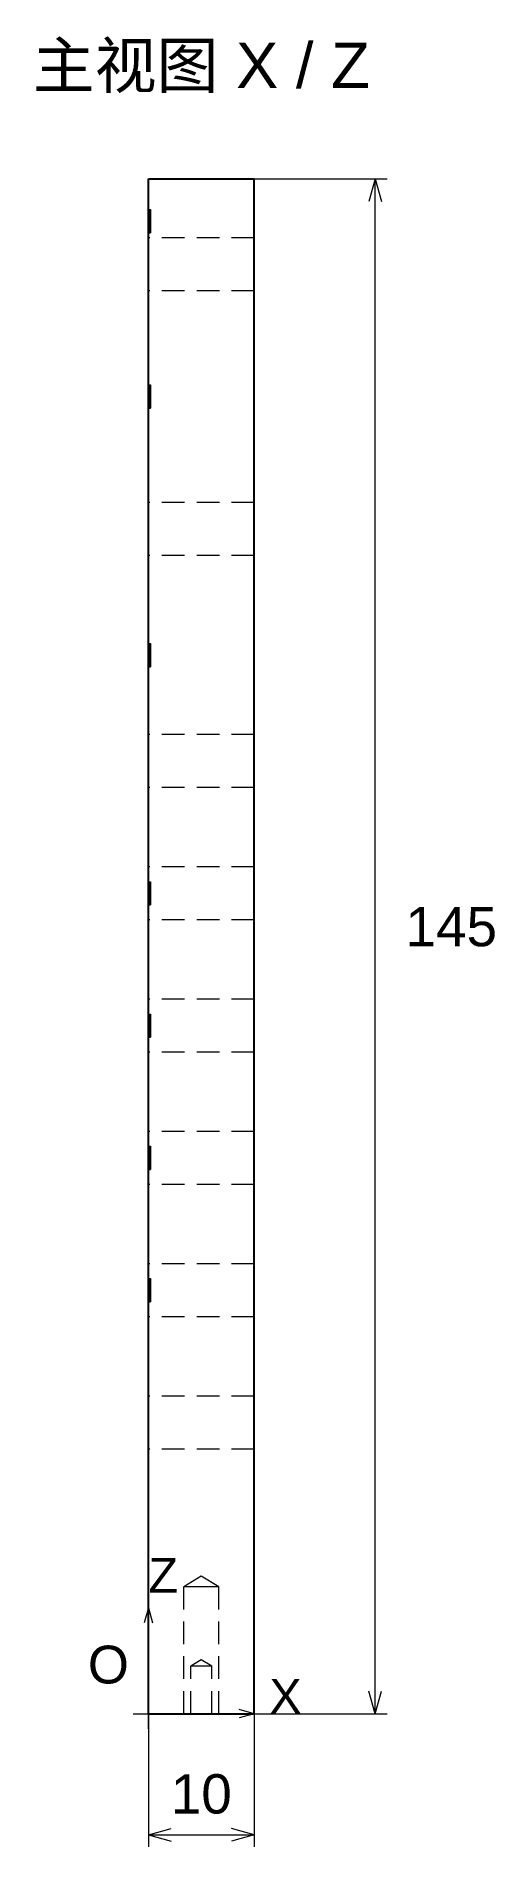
# Paper-space layout '01_三视图' of a CAD drawing. Header units: millimetres. Extents: x 8 to 451, y 8 to 289.
# Drawn here: x 150.1 to 180.4, y 130.4 to 250.2 of the extents above; entities that cross this region are included whole.
import ezdxf
from ezdxf.enums import TextEntityAlignment as Align

# ---------------------------------------------------------------- set-up
doc = ezdxf.new("R2010")
doc.units = ezdxf.units.MM
doc.linetypes.add('WP_HIDDEN', pattern=[2.3, 1.5, -0.8])
for name, color, linetype, lineweight in [('ANNOTATIONS', 7, 'CONTINUOUS', 18), ('HIDDEN', 7, 'WP_HIDDEN', 13), ('VISIBLE', 7, 'CONTINUOUS', 25)]:
    doc.layers.add(name, color=color, linetype=linetype, lineweight=lineweight)
doc.styles.add('CJK', font='Arial Unicode.ttf')

psp = doc.layouts.new('01_三视图')

# ---------------------------------------------------------------- texts
at = {"layer": 'ANNOTATIONS', "style": 'CJK'}
for s, height, p in [('主视图 X / Z', 3, (161, 246.75)), ('10', 2.6, (161, 132.65))]:
    psp.add_text(s, height=height, dxfattribs=at).set_placement(p, align=Align.CENTER)
for s, height, p in [('145', 2.6, (174.5, 190)), ('Z', 2.3, (157.5, 147.25)), ('O', 2.5, (153.5, 141.25)), ('X', 2.3, (165.5, 139.25))]:
    psp.add_text(s, height=height, dxfattribs=at).set_placement(p)

# ---------------------------------------------------------------- linework, layer by layer
at = {"layer": 'ANNOTATIONS'}
for p, q in [((164.5, 240.75), (173.3, 240.75)), ((172.5, 240.75), (172.08, 239.25)), ((172.5, 139.25), (172.5, 240.75)), ((172.5, 240.75), (172.92, 239.25)), ((157.5, 146.25), (157.22, 145.25)), ((157.5, 139.25), (157.5, 146.25)), ((157.5, 146.25), (157.78, 145.25)), ((157.5, 138.25), (157.5, 140.25)), ((172.5, 139.25), (172.08, 140.75)), ((172.5, 139.25), (172.92, 140.75)), ((156.5, 139.25), (158.5, 139.25)), ((157.5, 139.25), (164.5, 139.25)), ((157.5, 139.25), (157.5, 130.45)), ((164.5, 139.25), (163.5, 139.53)), ((164.5, 139.25), (163.5, 138.97)), ((164.5, 139.25), (164.5, 130.45)), ((164.5, 139.25), (173.3, 139.25)), ((157.5, 131.25), (159, 131.67)), ((157.5, 131.25), (164.5, 131.25)), ((157.5, 131.25), (159, 130.83)), ((164.5, 131.25), (163, 131.67)), ((164.5, 131.25), (163, 130.83))]:
    psp.add_line(p, q, dxfattribs=at)
at = {"layer": 'HIDDEN'}
for points in [[(157.5, 238.72), (157.5, 238.71)], [(157.5, 238.72), (157.5, 238.72)], [(157.5, 238.72), (157.5, 238.72)], [(157.5, 238.72), (157.5, 238.72)], [(157.5, 238.72), (157.5, 238.72)], [(157.5, 238.72), (157.5, 238.72)], [(157.5, 238.72), (157.5, 238.72)], [(157.5, 238.71), (157.5, 238.72)], [(157.5, 238.72), (157.5, 238.71)], [(157.5, 238.72), (157.5, 238.72)], [(157.5, 238.72), (157.5, 238.72)], [(157.5, 238.72), (157.5, 238.72)], [(157.5, 238.72), (157.5, 238.72)], [(157.5, 238.72), (157.5, 238.72)], [(157.5, 238.72), (157.5, 238.72)], [(157.5, 238.71), (157.5, 238.72)], [(157.5, 238.72), (157.5, 238.71)], [(157.5, 238.72), (157.5, 238.72)], [(157.5, 238.72), (157.5, 238.72)], [(157.5, 238.72), (157.5, 238.72)], [(157.5, 238.72), (157.5, 238.72)], [(157.5, 238.71), (157.5, 238.72)], [(157.5, 238.72), (157.64, 238.72)], [(157.5, 238.72), (157.64, 238.72)], [(157.5, 238.72), (157.64, 238.72)], [(157.5, 238.72), (157.64, 238.72)], [(157.5, 238.72), (157.64, 238.72)], [(157.5, 238.72), (157.64, 238.72)], [(157.5, 238.72), (157.64, 238.72)], [(157.5, 238.72), (157.64, 238.72)], [(157.5, 238.72), (157.64, 238.72)], [(157.5, 238.72), (157.64, 238.72)], [(157.5, 238.72), (157.64, 238.72)], [(157.5, 238.72), (157.64, 238.72)], [(157.5, 238.72), (157.64, 238.72)], [(157.5, 238.72), (157.64, 238.72)], [(157.5, 238.72), (157.64, 238.72)], [(157.5, 238.72), (157.64, 238.72)], [(157.5, 238.72), (157.64, 238.72)], [(157.5, 238.71), (157.5, 238.7)], [(157.5, 238.71), (157.5, 238.71)], [(157.5, 238.71), (157.5, 238.71)], [(157.5, 238.7), (157.5, 238.71)], [(157.5, 238.71), (157.5, 238.7)], [(157.5, 238.71), (157.5, 238.71)], [(157.5, 238.71), (157.5, 238.71)], [(157.5, 238.7), (157.5, 238.71)], [(157.5, 238.71), (157.5, 237.21)], [(157.5, 237.62), (157.5, 238.71)], [(157.5, 238.71), (157.5, 238.7)], [(157.5, 238.71), (157.5, 238.71)], [(157.5, 238.71), (157.5, 238.71)], [(157.5, 238.71), (157.5, 238.71)], [(157.5, 238.7), (157.5, 238.71)], [(157.5, 238.71), (157.5, 238.7)], [(157.5, 238.71), (157.5, 238.71)], [(157.5, 238.71), (157.5, 238.71)], [(157.5, 238.71), (157.5, 238.71)], [(157.5, 238.71), (157.64, 238.71)], [(157.5, 238.71), (157.64, 238.71)], [(157.5, 238.71), (157.64, 238.71)], [(157.5, 238.71), (157.64, 238.71)], [(157.5, 238.71), (157.64, 238.71)], [(157.5, 238.71), (157.64, 238.71)], [(157.5, 238.71), (157.64, 238.71)], [(157.5, 238.71), (157.64, 238.71)], [(157.5, 238.71), (157.64, 238.71)], [(157.5, 238.71), (157.64, 238.71)], [(157.5, 238.71), (157.64, 238.71)], [(157.5, 238.71), (157.64, 238.71)], [(157.5, 238.71), (157.64, 238.71)], [(157.5, 238.71), (157.64, 238.71)], [(157.5, 238.71), (157.64, 238.71)], [(157.5, 238.71), (157.64, 238.71)], [(157.5, 238.71), (157.64, 238.71)], [(157.5, 238.7), (157.5, 238.69)], [(157.5, 238.7), (157.5, 238.7)], [(157.5, 238.7), (157.5, 238.7)], [(157.5, 238.69), (157.5, 238.7)], [(157.5, 238.7), (157.5, 238.69)], [(157.5, 238.7), (157.5, 238.7)], [(157.5, 238.7), (157.5, 238.7)], [(157.5, 238.69), (157.5, 238.7)], [(157.5, 238.7), (157.5, 238.69)], [(157.5, 238.69), (157.5, 238.7)], [(157.5, 238.7), (157.5, 238.69)], [(157.5, 238.7), (157.5, 238.7)], [(157.5, 238.7), (157.64, 238.7)], [(157.5, 238.7), (157.64, 238.7)], [(157.5, 238.7), (157.64, 238.7)], [(157.5, 238.7), (157.64, 238.7)], [(157.5, 238.7), (157.64, 238.7)], [(157.5, 238.7), (157.64, 238.7)], [(157.5, 238.7), (157.64, 238.7)], [(157.5, 238.7), (157.64, 238.7)], [(157.5, 238.7), (157.64, 238.7)], [(157.5, 238.7), (157.64, 238.7)], [(157.5, 238.7), (157.64, 238.7)], [(157.5, 238.7), (157.64, 238.7)], [(157.5, 238.69), (157.5, 238.68)], [(157.5, 238.68), (157.5, 238.69)], [(157.5, 238.69), (157.5, 238.68)], [(157.5, 238.68), (157.5, 238.69)], [(157.5, 238.69), (157.5, 238.68)], [(157.5, 238.69), (157.5, 238.69)], [(157.5, 238.68), (157.5, 238.69)], [(157.5, 238.69), (157.5, 238.68)], [(157.5, 238.69), (157.64, 238.69)], [(157.5, 238.69), (157.64, 238.69)], [(157.5, 238.69), (157.64, 238.69)], [(157.5, 238.69), (157.64, 238.69)], [(157.5, 238.69), (157.64, 238.69)], [(157.5, 238.69), (157.64, 238.69)], [(157.5, 238.69), (157.64, 238.69)], [(157.5, 238.69), (157.64, 238.69)], [(157.5, 238.68), (157.5, 238.67)], [(157.5, 238.68), (157.5, 238.68)], [(157.5, 238.67), (157.5, 238.68)], [(157.5, 238.68), (157.5, 238.67)], [(157.5, 238.68), (157.5, 238.68)], [(157.5, 238.68), (157.5, 238.68)], [(157.5, 238.67), (157.5, 238.68)], [(157.5, 238.68), (157.5, 238.67)], [(157.5, 238.67), (157.5, 238.68)], [(157.5, 238.68), (157.5, 238.67)], [(157.5, 238.68), (157.64, 238.68)], [(157.5, 238.68), (157.64, 238.68)], [(157.5, 238.68), (157.64, 238.68)], [(157.5, 238.68), (157.64, 238.68)], [(157.5, 238.68), (157.64, 238.68)], [(157.5, 238.68), (157.64, 238.68)], [(157.5, 238.68), (157.64, 238.68)], [(157.5, 238.68), (157.64, 238.68)], [(157.5, 238.68), (157.64, 238.68)], [(157.5, 238.68), (157.64, 238.68)], [(157.5, 238.67), (157.5, 238.66)], [(157.5, 238.66), (157.5, 238.67)], [(157.5, 238.67), (157.5, 238.66)], [(157.5, 238.66), (157.5, 238.67)], [(157.5, 238.67), (157.5, 238.65)], [(157.5, 238.66), (157.5, 238.67)], [(157.5, 238.67), (157.5, 238.66)], [(157.5, 238.67), (157.64, 238.67)], [(157.5, 238.67), (157.64, 238.67)], [(157.5, 238.67), (157.64, 238.67)], [(157.5, 238.67), (157.64, 238.67)], [(157.5, 238.67), (157.64, 238.67)], [(157.5, 238.67), (157.64, 238.67)], [(157.5, 238.67), (157.64, 238.67)], [(157.5, 238.66), (157.5, 238.65)], [(157.5, 238.65), (157.5, 238.66)], [(157.5, 238.66), (157.5, 238.64)], [(157.5, 238.65), (157.5, 238.66)], [(157.5, 238.65), (157.5, 238.66)], [(157.5, 238.66), (157.5, 238.65)], [(157.5, 238.66), (157.64, 238.66)], [(157.5, 238.66), (157.64, 238.66)], [(157.5, 238.66), (157.64, 238.66)], [(157.5, 238.66), (157.64, 238.66)], [(157.5, 238.66), (157.64, 238.66)], [(157.5, 238.66), (157.64, 238.66)], [(157.5, 238.65), (157.5, 238.64)], [(157.5, 238.63), (157.5, 238.65)], [(157.5, 238.63), (157.5, 238.65)], [(157.5, 238.65), (157.5, 238.64)], [(157.5, 238.64), (157.5, 238.65)], [(157.5, 238.65), (157.5, 238.63)], [(157.5, 238.65), (157.64, 238.65)], [(157.5, 238.65), (157.64, 238.65)], [(157.5, 238.65), (157.64, 238.65)], [(157.5, 238.65), (157.64, 238.65)], [(157.5, 238.65), (157.64, 238.65)], [(157.5, 238.65), (157.64, 238.65)], [(157.5, 238.64), (157.5, 238.63)], [(157.5, 238.64), (157.5, 238.63)], [(157.5, 238.64), (157.5, 238.62)], [(157.5, 238.63), (157.5, 238.64)], [(157.5, 238.64), (157.64, 238.64)], [(157.5, 238.64), (157.64, 238.64)], [(157.5, 238.64), (157.64, 238.64)], [(157.5, 238.64), (157.64, 238.64)], [(157.5, 238.63), (157.5, 238.61)], [(157.5, 238.62), (157.5, 238.63)], [(157.5, 238.63), (157.5, 238.62)], [(157.5, 238.62), (157.5, 238.63)], [(157.5, 238.62), (157.5, 238.63)], [(157.5, 238.63), (157.5, 238.62)], [(157.5, 238.63), (157.64, 238.63)], [(157.5, 238.63), (157.64, 238.63)], [(157.5, 238.63), (157.64, 238.63)], [(157.5, 238.63), (157.64, 238.63)], [(157.5, 238.63), (157.64, 238.63)], [(157.5, 238.63), (157.64, 238.63)], [(157.5, 238.61), (157.5, 238.62)], [(157.5, 238.62), (157.5, 238.61)], [(157.5, 238.61), (157.5, 238.62)], [(157.5, 238.62), (157.5, 238.6)], [(157.5, 238.6), (157.5, 238.62)], [(157.5, 238.62), (157.5, 238.6)], [(157.5, 238.62), (157.64, 238.62)], [(157.5, 238.62), (157.64, 238.62)], [(157.5, 238.62), (157.64, 238.62)], [(157.5, 238.62), (157.64, 238.62)], [(157.5, 238.62), (157.64, 238.62)], [(157.5, 238.62), (157.64, 238.62)], [(157.5, 238.61), (157.5, 238.6)], [(157.5, 238.59), (157.5, 238.61)], [(157.5, 238.61), (157.5, 238.59)], [(157.5, 238.59), (157.5, 238.61)], [(157.5, 238.61), (157.64, 238.61)], [(157.5, 238.61), (157.64, 238.61)], [(157.5, 238.61), (157.64, 238.61)], [(157.5, 238.61), (157.64, 238.61)], [(157.5, 238.6), (157.5, 238.58)], [(157.5, 238.6), (157.5, 238.59)], [(157.5, 238.59), (157.5, 238.6)], [(157.5, 238.6), (157.5, 238.58)], [(157.5, 238.6), (157.64, 238.6)], [(157.5, 238.6), (157.64, 238.6)], [(157.5, 238.6), (157.64, 238.6)], [(157.5, 238.6), (157.64, 238.6)], [(157.5, 238.58), (157.5, 238.59)], [(157.5, 238.59), (157.5, 238.58)], [(157.5, 238.58), (157.5, 238.59)], [(157.5, 238.59), (157.5, 238.57)], [(157.5, 238.58), (157.5, 238.59)], [(157.5, 238.59), (157.64, 238.59)], [(157.5, 238.59), (157.64, 238.59)], [(157.5, 238.59), (157.64, 238.59)], [(157.5, 238.59), (157.64, 238.59)], [(157.5, 238.59), (157.64, 238.59)], [(157.5, 238.58), (157.5, 238.57)], [(157.5, 238.56), (157.5, 238.58)], [(157.5, 238.58), (157.5, 238.56)], [(157.5, 238.56), (157.5, 238.58)], [(157.5, 238.56), (157.5, 238.58)], [(157.5, 238.58), (157.5, 238.55)], [(157.5, 238.58), (157.64, 238.58)], [(157.5, 238.58), (157.64, 238.58)], [(157.5, 238.58), (157.64, 238.58)], [(157.5, 238.58), (157.64, 238.58)], [(157.5, 238.58), (157.64, 238.58)], [(157.5, 238.58), (157.64, 238.58)], [(157.5, 238.57), (157.5, 238.55)], [(157.5, 238.57), (157.5, 238.56)], [(157.5, 238.57), (157.5, 238.57)], [(157.5, 238.57), (157.5, 238.57)], [(157.5, 238.56), (157.5, 238.57)], [(157.5, 238.57), (157.5, 238.54)], [(157.5, 238.57), (157.5, 238.56)], [(157.5, 238.57), (157.5, 238.57)], [(157.5, 238.57), (157.5, 238.57)], [(157.5, 238.56), (157.5, 238.57)], [(157.5, 238.57), (157.64, 238.57)], [(157.5, 238.57), (157.64, 238.57)], [(157.5, 238.57), (157.64, 238.57)], [(157.5, 238.57), (157.64, 238.57)], [(157.5, 238.57), (157.64, 238.57)], [(157.5, 238.57), (157.64, 238.57)], [(157.5, 238.57), (157.64, 238.57)], [(157.5, 238.57), (157.64, 238.57)], [(157.5, 238.57), (157.5, 238.57)], [(157.5, 238.57), (157.64, 238.57)], [(157.5, 238.56), (157.5, 238.57)], [(157.5, 238.55), (157.5, 238.56)], [(157.5, 238.56), (157.5, 238.55)], [(157.5, 238.56), (157.5, 238.56)], [(157.5, 238.56), (157.5, 238.56)], [(157.5, 238.55), (157.5, 238.56)], [(157.5, 238.56), (157.5, 238.54)], [(157.5, 238.55), (157.5, 238.56)], [(157.5, 238.55), (157.5, 238.56)], [(157.5, 238.56), (157.5, 238.55)], [(157.5, 238.56), (157.5, 238.56)], [(157.5, 238.56), (157.5, 238.56)], [(157.5, 238.55), (157.5, 238.56)], [(157.5, 238.56), (157.64, 238.56)], [(157.5, 238.56), (157.64, 238.56)], [(157.5, 238.56), (157.64, 238.56)], [(157.5, 238.56), (157.64, 238.56)], [(157.5, 238.56), (157.64, 238.56)], [(157.5, 238.56), (157.64, 238.56)], [(157.5, 238.56), (157.64, 238.56)], [(157.5, 238.56), (157.64, 238.56)], [(157.5, 238.56), (157.64, 238.56)], [(157.5, 238.56), (157.64, 238.56)], [(157.5, 238.56), (157.64, 238.56)], [(157.5, 238.56), (157.64, 238.56)], [(157.5, 238.56), (157.64, 238.56)], [(157.5, 238.56), (157.5, 238.56)], [(157.5, 238.56), (157.64, 238.56)], [(157.5, 238.55), (157.5, 238.56)], [(157.5, 238.55), (157.5, 238.54)], [(157.5, 238.53), (157.5, 238.55)], [(157.5, 238.55), (157.5, 238.54)], [(157.5, 238.54), (157.5, 238.55)], [(157.5, 238.53), (157.5, 238.55)], [(157.5, 238.53), (157.5, 238.55)], [(157.5, 238.55), (157.5, 238.54)], [(157.5, 238.54), (157.5, 238.55)], [(157.5, 238.55), (157.5, 238.53)], [(157.5, 238.55), (157.64, 238.55)], [(157.5, 238.55), (157.64, 238.55)], [(157.5, 238.55), (157.64, 238.55)], [(157.5, 238.55), (157.64, 238.55)], [(157.5, 238.55), (157.64, 238.55)], [(157.5, 238.55), (157.64, 238.55)], [(157.5, 238.55), (157.64, 238.55)], [(157.5, 238.55), (157.64, 238.55)], [(157.5, 238.55), (157.64, 238.55)], [(157.5, 238.55), (157.64, 238.55)], [(157.5, 238.54), (157.5, 238.55)], [(157.5, 238.55), (157.5, 238.05)], [(157.5, 238.55), (157.64, 238.55)], [(157.5, 238.55), (157.5, 238.55)], [(157.5, 238.55), (157.64, 238.55)], [(157.5, 238.54), (157.5, 238.55)], [(157.5, 238.54), (157.5, 238.52)], [(157.5, 238.54), (157.5, 238.52)], [(157.5, 238.52), (157.5, 238.54)], [(157.5, 238.54), (157.5, 238.53)], [(157.5, 238.54), (157.5, 238.52)], [(157.5, 238.54), (157.5, 238.53)], [(157.5, 238.53), (157.5, 238.54)], [(157.5, 238.54), (157.64, 238.54)], [(157.5, 238.54), (157.64, 238.54)], [(157.5, 238.54), (157.64, 238.54)], [(157.5, 238.54), (157.64, 238.54)], [(157.5, 238.54), (157.64, 238.54)], [(157.5, 238.54), (157.64, 238.54)], [(157.5, 238.54), (157.64, 238.54)], [(157.5, 238.54), (157.64, 238.54)], [(157.5, 238.53), (157.5, 238.54)], [(157.5, 238.54), (157.64, 238.54)], [(157.5, 238.54), (157.5, 238.54)], [(157.5, 238.54), (157.64, 238.54)], [(157.5, 238.53), (157.5, 238.54)], [(157.5, 238.51), (157.5, 238.53)], [(157.5, 238.53), (157.5, 238.51)], [(157.5, 238.52), (157.5, 238.53)], [(157.5, 238.51), (157.5, 238.53)], [(157.5, 238.53), (157.5, 238.52)], [(157.5, 238.52), (157.5, 238.53)], [(157.5, 238.53), (157.5, 238.5)], [(157.5, 238.53), (157.64, 238.53)], [(157.5, 238.53), (157.64, 238.53)], [(157.5, 238.53), (157.64, 238.53)], [(157.5, 238.53), (157.64, 238.53)], [(157.5, 238.53), (157.64, 238.53)], [(157.5, 238.53), (157.64, 238.53)], [(157.5, 238.53), (157.64, 238.53)], [(157.5, 238.53), (157.64, 238.53)], [(157.5, 238.51), (157.5, 238.53)], [(157.5, 238.53), (157.64, 238.53)], [(157.5, 238.52), (157.5, 238.53)], [(157.5, 238.52), (157.5, 238.5)], [(157.5, 238.52), (157.5, 238.51)], [(157.5, 238.51), (157.5, 238.52)], [(157.5, 238.5), (157.5, 238.52)], [(157.5, 238.52), (157.5, 238.5)], [(157.5, 238.52), (157.5, 238.5)], [(157.5, 238.5), (157.5, 238.52)], [(157.5, 238.52), (157.64, 238.52)], [(157.5, 238.52), (157.64, 238.52)], [(157.5, 238.52), (157.64, 238.52)], [(157.5, 238.52), (157.64, 238.52)], [(157.5, 238.52), (157.64, 238.52)], [(157.5, 238.52), (157.64, 238.52)], [(157.5, 238.52), (157.64, 238.52)], [(157.5, 238.52), (157.64, 238.52)], [(157.5, 238.51), (157.5, 238.52)], [(157.5, 238.49), (157.5, 238.51)], [(157.5, 238.51), (157.5, 238.49)], [(157.5, 238.49), (157.5, 238.51)], [(157.5, 238.51), (157.5, 238.5)], [(157.5, 238.49), (157.5, 238.51)], [(157.5, 238.51), (157.64, 238.51)], [(157.5, 238.51), (157.64, 238.51)], [(157.5, 238.51), (157.64, 238.51)], [(157.5, 238.51), (157.64, 238.51)], [(157.5, 238.51), (157.64, 238.51)], [(157.5, 238.51), (157.64, 238.51)], [(157.5, 238.5), (157.5, 238.51)], [(157.5, 238.51), (157.64, 238.51)], [(157.5, 238.49), (157.5, 238.51)], [(157.5, 238.5), (157.5, 238.48)], [(157.5, 238.5), (157.5, 238.48)], [(157.5, 238.48), (157.5, 238.5)], [(157.5, 238.5), (157.5, 238.48)], [(157.5, 238.5), (157.5, 238.48)], [(157.5, 238.48), (157.5, 238.5)], [(157.5, 238.5), (157.5, 238.48)], [(157.5, 238.5), (157.64, 238.5)], [(157.5, 238.5), (157.64, 238.5)], [(157.5, 238.5), (157.64, 238.5)], [(157.5, 238.5), (157.64, 238.5)], [(157.5, 238.5), (157.64, 238.5)], [(157.5, 238.5), (157.64, 238.5)], [(157.5, 238.5), (157.64, 238.5)], [(157.5, 238.5), (157.5, 238.48)], [(157.5, 238.5), (157.64, 238.5)], [(157.5, 238.48), (157.5, 238.5)], [(157.5, 238.47), (157.5, 238.49)], [(157.5, 238.49), (157.5, 238.47)], [(157.5, 238.47), (157.5, 238.49)], [(157.5, 238.48), (157.5, 238.49)], [(157.5, 238.49), (157.64, 238.49)], [(157.5, 238.49), (157.64, 238.49)], [(157.5, 238.49), (157.64, 238.49)], [(157.5, 238.49), (157.64, 238.49)], [(157.5, 238.49), (157.64, 238.49)], [(157.5, 238.49), (157.5, 238.49)], [(157.5, 238.49), (157.64, 238.49)], [(157.5, 238.48), (157.5, 238.49)], [(157.5, 238.48), (157.5, 238.47)], [(157.5, 238.48), (157.5, 238.46)], [(157.5, 238.47), (157.5, 238.48)], [(157.5, 238.48), (157.5, 238.45)], [(157.5, 238.46), (157.5, 238.48)], [(157.5, 238.48), (157.5, 238.46)], [(157.5, 238.47), (157.5, 238.48)], [(157.5, 238.48), (157.5, 238.45)], [(157.5, 238.48), (157.64, 238.48)], [(157.5, 238.48), (157.64, 238.48)], [(157.5, 238.48), (157.64, 238.48)], [(157.5, 238.48), (157.64, 238.48)], [(157.5, 238.48), (157.64, 238.48)], [(157.5, 238.48), (157.64, 238.48)], [(157.5, 238.48), (157.64, 238.48)], [(157.5, 238.48), (157.64, 238.48)], [(157.5, 238.48), (157.5, 238.46)], [(157.5, 238.48), (157.64, 238.48)], [(157.5, 238.48), (157.64, 238.48)], [(157.5, 238.46), (157.5, 238.48)], [(157.5, 238.48), (157.64, 238.48)], [(157.5, 238.46), (157.5, 238.48)], [(157.5, 238.47), (157.5, 238.45)], [(157.5, 238.45), (157.5, 238.47)], [(157.5, 238.47), (157.5, 238.44)], [(157.5, 238.45), (157.5, 238.47)], [(157.5, 238.45), (157.5, 238.47)], [(157.5, 238.45), (157.5, 238.47)], [(157.5, 238.47), (157.64, 238.47)], [(157.5, 238.47), (157.64, 238.47)], [(157.5, 238.47), (157.64, 238.47)], [(157.5, 238.47), (157.64, 238.47)], [(157.5, 238.47), (157.64, 238.47)], [(157.5, 238.47), (157.64, 238.47)], [(157.5, 238.46), (157.5, 238.44)], [(157.5, 238.44), (157.5, 238.46)], [(157.5, 238.46), (157.5, 238.44)], [(157.5, 238.46), (157.64, 238.46)], [(157.5, 238.46), (157.64, 238.46)], [(157.5, 238.46), (157.64, 238.46)], [(157.5, 238.46), (157.5, 238.45)], [(157.5, 238.46), (157.64, 238.46)], [(157.5, 238.46), (157.64, 238.46)], [(157.5, 238.44), (157.5, 238.46)], [(157.5, 238.46), (157.64, 238.46)], [(157.5, 238.44), (157.5, 238.46)], [(157.5, 238.45), (157.5, 238.43)], [(157.5, 238.43), (157.5, 238.45)], [(157.5, 238.43), (157.5, 238.45)], [(157.5, 238.43), (157.5, 238.45)], [(157.5, 238.45), (157.5, 238.43)], [(157.5, 238.43), (157.5, 238.45)], [(157.5, 238.45), (157.5, 238.42)], [(157.5, 238.45), (157.64, 238.45)], [(157.5, 238.45), (157.64, 238.45)], [(157.5, 238.45), (157.64, 238.45)], [(157.5, 238.45), (157.64, 238.45)], [(157.5, 238.45), (157.64, 238.45)], [(157.5, 238.45), (157.64, 238.45)], [(157.5, 238.45), (157.64, 238.45)], [(157.5, 238.45), (157.5, 238.43)], [(157.5, 238.45), (157.64, 238.45)], [(157.5, 238.44), (157.5, 238.42)], [(157.5, 238.44), (157.5, 238.42)], [(157.5, 238.42), (157.5, 238.44)], [(157.5, 238.44), (157.5, 238.42)], [(157.5, 238.44), (157.64, 238.44)], [(157.5, 238.44), (157.64, 238.44)], [(157.5, 238.44), (157.64, 238.44)], [(157.5, 238.44), (157.64, 238.44)], [(157.5, 238.44), (157.64, 238.44)], [(157.5, 238.42), (157.5, 238.44)], [(157.5, 238.44), (157.64, 238.44)], [(157.5, 238.42), (157.5, 238.44)], [(157.5, 238.43), (157.5, 238.41)], [(157.5, 238.41), (157.5, 238.43)], [(157.5, 238.41), (157.5, 238.43)], [(157.5, 238.41), (157.5, 238.43)], [(157.5, 238.43), (157.5, 238.4)], [(157.5, 238.4), (157.5, 238.43)], [(157.5, 238.43), (157.64, 238.43)], [(157.5, 238.43), (157.64, 238.43)], [(157.5, 238.43), (157.64, 238.43)], [(157.5, 238.43), (157.64, 238.43)], [(157.5, 238.43), (157.64, 238.43)], [(157.5, 238.43), (157.64, 238.43)], [(157.5, 238.43), (157.5, 238.4)], [(157.5, 238.42), (157.5, 238.39)], [(157.5, 238.42), (157.5, 238.41)], [(157.5, 238.37), (157.5, 238.42)], [(157.5, 238.42), (157.5, 238.39)], [(157.5, 238.42), (157.5, 238.39)], [(157.5, 238.42), (157.64, 238.42)], [(157.5, 238.42), (157.64, 238.42)], [(157.5, 238.42), (157.64, 238.42)], [(157.5, 238.42), (157.64, 238.42)], [(157.5, 238.42), (157.64, 238.42)], [(157.5, 238.42), (157.64, 238.42)], [(157.5, 238.4), (157.5, 238.42)], [(157.5, 238.42), (157.64, 238.42)], [(157.5, 238.4), (157.5, 238.42)], [(157.5, 238.41), (157.5, 238.39)], [(157.5, 238.38), (157.5, 238.41)], [(157.5, 238.38), (157.5, 238.41)], [(157.5, 238.41), (157.5, 238.39)], [(157.5, 238.39), (157.5, 238.41)], [(157.5, 238.41), (157.64, 238.41)], [(157.5, 238.41), (157.64, 238.41)], [(157.5, 238.41), (157.64, 238.41)], [(157.5, 238.41), (157.64, 238.41)], [(157.5, 238.41), (157.64, 238.41)], [(157.5, 238.4), (157.5, 238.38)], [(157.5, 238.38), (157.5, 238.4)], [(157.5, 238.4), (157.64, 238.4)], [(157.5, 238.4), (157.64, 238.4)], [(157.5, 238.4), (157.5, 238.38)], [(157.5, 238.4), (157.64, 238.4)], [(157.5, 238.4), (157.64, 238.4)], [(157.5, 238.38), (157.5, 238.4)], [(157.5, 238.4), (157.64, 238.4)], [(157.5, 238.38), (157.5, 238.4)], [(157.5, 238.39), (157.5, 238.37)], [(157.5, 238.39), (157.5, 238.36)], [(157.5, 238.39), (157.5, 238.37)], [(157.5, 238.37), (157.5, 238.39)], [(157.5, 238.39), (157.5, 238.36)], [(157.5, 238.39), (157.5, 238.36)], [(157.5, 238.39), (157.64, 238.39)], [(157.5, 238.39), (157.64, 238.39)], [(157.5, 238.39), (157.64, 238.39)], [(157.5, 238.39), (157.64, 238.39)], [(157.5, 238.39), (157.64, 238.39)], [(157.5, 238.39), (157.64, 238.39)], [(157.5, 238.36), (157.5, 238.38)], [(157.5, 238.36), (157.5, 238.38)], [(157.5, 238.38), (157.5, 238.35)], [(157.5, 238.36), (157.5, 238.38)], [(157.5, 238.38), (157.64, 238.38)], [(157.5, 238.38), (157.64, 238.38)], [(157.5, 238.38), (157.64, 238.38)], [(157.5, 238.38), (157.64, 238.38)], [(157.5, 238.38), (157.5, 238.36)], [(157.5, 238.38), (157.64, 238.38)], [(157.5, 238.38), (157.64, 238.38)], [(157.5, 238.35), (157.5, 238.38)], [(157.5, 238.38), (157.64, 238.38)], [(157.5, 238.35), (157.5, 238.38)], [(157.5, 238.37), (157.5, 238.35)], [(157.5, 238.37), (157.5, 238.35)], [(157.5, 238.35), (157.5, 238.37)], [(157.5, 238.33), (157.5, 238.37)], [(157.5, 238.37), (157.64, 238.37)], [(157.5, 238.37), (157.64, 238.37)], [(157.5, 238.37), (157.64, 238.37)], [(157.5, 238.37), (157.64, 238.37)], [(157.5, 238.34), (157.5, 238.36)], [(157.5, 238.36), (157.5, 238.33)], [(157.5, 238.33), (157.5, 238.36)], [(157.5, 238.36), (157.5, 238.33)], [(157.5, 238.33), (157.5, 238.36)], [(157.5, 238.36), (157.5, 238.33)], [(157.5, 238.36), (157.64, 238.36)], [(157.5, 238.36), (157.64, 238.36)], [(157.5, 238.36), (157.64, 238.36)], [(157.5, 238.36), (157.64, 238.36)], [(157.5, 238.36), (157.64, 238.36)], [(157.5, 238.36), (157.64, 238.36)], [(157.5, 238.36), (157.5, 238.34)], [(157.5, 238.36), (157.64, 238.36)], [(157.5, 238.35), (157.5, 238.32)], [(157.5, 238.35), (157.5, 238.33)], [(157.5, 238.33), (157.5, 238.35)], [(157.5, 238.35), (157.5, 238.33)], [(157.5, 238.35), (157.64, 238.35)], [(157.5, 238.35), (157.64, 238.35)], [(157.5, 238.35), (157.64, 238.35)], [(157.5, 238.35), (157.64, 238.35)], [(157.5, 238.35), (157.64, 238.35)], [(157.5, 238.33), (157.5, 238.35)], [(157.5, 238.35), (157.64, 238.35)], [(157.5, 238.33), (157.5, 238.35)], [(157.5, 238.31), (157.5, 238.34)], [(157.5, 238.34), (157.64, 238.34)], [(157.5, 238.34), (157.5, 238.31)], [(157.5, 238.34), (157.64, 238.34)], [(157.5, 238.33), (157.5, 238.3)], [(157.5, 238.31), (157.5, 238.33)], [(157.5, 238.33), (157.5, 238.3)], [(157.5, 238.3), (157.5, 238.33)], [(157.5, 238.33), (157.5, 238.3)], [(157.5, 238.3), (157.5, 238.33)], [(157.5, 238.33), (157.5, 238.3)], [(157.5, 238.3), (157.5, 238.33)], [(157.5, 238.33), (157.5, 238.3)], [(157.5, 238.33), (157.64, 238.33)], [(157.5, 238.33), (157.64, 238.33)], [(157.5, 238.33), (157.64, 238.33)], [(157.5, 238.33), (157.64, 238.33)], [(157.5, 238.33), (157.64, 238.33)], [(157.5, 238.33), (157.64, 238.33)], [(157.5, 238.33), (157.64, 238.33)], [(157.5, 238.33), (157.64, 238.33)], [(157.5, 238.33), (157.64, 238.33)], [(157.5, 238.33), (157.64, 238.33)], [(157.5, 238.3), (157.5, 238.33)], [(157.5, 238.33), (157.64, 238.33)], [(157.5, 238.3), (157.5, 238.33)], [(157.5, 238.32), (157.5, 238.3)], [(157.5, 238.32), (157.64, 238.32)], [(157.5, 238.28), (157.5, 238.31)], [(157.5, 238.28), (157.5, 238.31)], [(157.5, 238.31), (157.64, 238.31)], [(157.5, 238.31), (157.64, 238.31)], [(157.5, 238.31), (157.5, 238.29)], [(157.5, 238.31), (157.64, 238.31)], [(157.5, 238.3), (157.5, 238.28)], [(157.5, 238.3), (157.5, 238.26)], [(157.5, 238.3), (157.5, 238.28)], [(157.5, 238.28), (157.5, 238.3)], [(157.5, 238.3), (157.5, 238.28)], [(157.5, 238.27), (157.5, 238.3)], [(157.5, 238.3), (157.5, 238.26)], [(157.5, 238.3), (157.64, 238.3)], [(157.5, 238.3), (157.64, 238.3)], [(157.5, 238.3), (157.64, 238.3)], [(157.5, 238.3), (157.64, 238.3)], [(157.5, 238.3), (157.64, 238.3)], [(157.5, 238.3), (157.64, 238.3)], [(157.5, 238.3), (157.64, 238.3)], [(157.5, 238.3), (157.64, 238.3)], [(157.5, 238.3), (157.64, 238.3)], [(157.5, 238.28), (157.5, 238.3)], [(157.5, 238.28), (157.5, 238.3)], [(157.5, 238.29), (157.5, 238.26)], [(157.5, 238.29), (157.64, 238.29)], [(157.5, 238.28), (157.5, 238.26)], [(157.5, 238.26), (157.5, 238.28)], [(157.5, 238.25), (157.5, 238.28)], [(157.5, 238.28), (157.5, 238.25)], [(157.5, 238.25), (157.5, 238.28)], [(157.5, 238.28), (157.5, 238.26)], [(157.5, 238.28), (157.64, 238.28)], [(157.5, 238.28), (157.64, 238.28)], [(157.5, 238.28), (157.64, 238.28)], [(157.5, 238.28), (157.64, 238.28)], [(157.5, 238.28), (157.64, 238.28)], [(157.5, 238.28), (157.64, 238.28)], [(157.5, 238.28), (157.64, 238.28)], [(157.5, 238.26), (157.5, 238.28)], [(157.5, 238.28), (157.64, 238.28)], [(157.5, 238.27), (157.5, 238.28)], [(157.5, 238.26), (157.5, 238.27)], [(157.5, 238.27), (157.64, 238.27)], [(157.5, 238.27), (157.64, 238.27)], [(157.5, 238.25), (157.5, 238.27)], [(157.5, 238.26), (157.5, 238.24)], [(157.5, 238.26), (157.64, 238.26)], [(157.5, 238.26), (157.64, 238.26)], [(157.5, 238.26), (157.5, 238.24)], [(157.5, 238.26), (157.64, 238.26)], [(157.64, 238.71), (157.64, 238.72)], [(157.64, 238.72), (157.64, 238.72)], [(157.64, 238.72), (157.64, 238.72)], [(157.64, 238.72), (157.64, 238.72)], [(157.64, 238.72), (157.64, 238.72)], [(157.64, 238.72), (157.64, 238.72)], [(157.64, 238.72), (157.64, 238.72)], [(157.64, 238.72), (157.64, 238.71)], [(157.64, 238.72), (157.64, 238.71)], [(157.64, 238.72), (157.64, 238.72)], [(157.64, 238.72), (157.64, 238.72)], [(157.64, 238.72), (157.64, 238.72)], [(157.64, 238.72), (157.64, 238.72)], [(157.64, 238.72), (157.64, 238.72)], [(157.64, 238.72), (157.64, 238.72)], [(157.64, 238.71), (157.64, 238.72)], [(157.64, 238.71), (157.64, 238.72)], [(157.64, 238.72), (157.64, 238.72)], [(157.64, 238.72), (157.64, 238.72)], [(157.64, 238.72), (157.64, 238.72)], [(157.64, 238.72), (157.64, 238.72)], [(157.64, 238.72), (157.64, 238.71)], [(157.64, 238.7), (157.64, 238.71)], [(157.64, 238.71), (157.64, 238.71)], [(157.64, 238.71), (157.64, 238.71)], [(157.64, 238.71), (157.64, 238.7)], [(157.64, 238.71), (157.64, 238.7)], [(157.64, 238.71), (157.64, 238.71)], [(157.64, 238.71), (157.64, 238.71)], [(157.64, 238.7), (157.64, 238.71)], [(157.64, 237.21), (157.64, 238.71)], [(157.64, 238.71), (157.64, 237.62)], [(157.64, 238.7), (157.64, 238.71)], [(157.64, 238.71), (157.64, 238.71)], [(157.64, 238.71), (157.64, 238.71)], [(157.64, 238.71), (157.64, 238.71)], [(157.64, 238.71), (157.64, 238.7)], [(157.64, 238.71), (157.64, 238.71)], [(157.64, 238.71), (157.64, 238.71)], [(157.64, 238.71), (157.64, 238.71)], [(157.64, 238.7), (157.64, 238.71)], [(157.64, 238.69), (157.64, 238.7)], [(157.64, 238.7), (157.64, 238.7)], [(157.64, 238.7), (157.64, 238.7)], [(157.64, 238.7), (157.64, 238.69)], [(157.64, 238.7), (157.64, 238.69)], [(157.64, 238.7), (157.64, 238.7)], [(157.64, 238.7), (157.64, 238.7)], [(157.64, 238.69), (157.64, 238.7)], [(157.64, 238.69), (157.64, 238.7)], [(157.64, 238.7), (157.64, 238.69)], [(157.64, 238.7), (157.64, 238.7)], [(157.64, 238.69), (157.64, 238.7)], [(157.64, 238.68), (157.64, 238.69)], [(157.64, 238.69), (157.64, 238.68)], [(157.64, 238.69), (157.64, 238.68)], [(157.64, 238.68), (157.64, 238.69)], [(157.64, 238.68), (157.64, 238.69)], [(157.64, 238.69), (157.64, 238.69)], [(157.64, 238.69), (157.64, 238.68)], [(157.64, 238.68), (157.64, 238.69)], [(157.64, 238.67), (157.64, 238.68)], [(157.64, 238.68), (157.64, 238.68)], [(157.64, 238.68), (157.64, 238.67)], [(157.64, 238.68), (157.64, 238.67)], [(157.64, 238.68), (157.64, 238.68)], [(157.64, 238.68), (157.64, 238.68)], [(157.64, 238.67), (157.64, 238.68)], [(157.64, 238.67), (157.64, 238.68)], [(157.64, 238.68), (157.64, 238.67)], [(157.64, 238.67), (157.64, 238.68)], [(157.64, 238.66), (157.64, 238.67)], [(157.64, 238.67), (157.64, 238.66)], [(157.64, 238.67), (157.64, 238.66)], [(157.64, 238.66), (157.64, 238.67)], [(157.64, 238.65), (157.64, 238.67)], [(157.64, 238.67), (157.64, 238.66)], [(157.64, 238.66), (157.64, 238.67)], [(157.64, 238.65), (157.64, 238.66)], [(157.64, 238.66), (157.64, 238.65)], [(157.64, 238.66), (157.64, 238.65)], [(157.64, 238.64), (157.64, 238.66)], [(157.64, 238.66), (157.64, 238.65)], [(157.64, 238.65), (157.64, 238.66)], [(157.64, 238.64), (157.64, 238.65)], [(157.64, 238.65), (157.64, 238.63)], [(157.64, 238.65), (157.64, 238.63)], [(157.64, 238.64), (157.64, 238.65)], [(157.64, 238.65), (157.64, 238.64)], [(157.64, 238.63), (157.64, 238.65)], [(157.64, 238.63), (157.64, 238.64)], [(157.64, 238.63), (157.64, 238.64)], [(157.64, 238.62), (157.64, 238.64)], [(157.64, 238.64), (157.64, 238.63)], [(157.64, 238.61), (157.64, 238.63)], [(157.64, 238.63), (157.64, 238.62)], [(157.64, 238.63), (157.64, 238.62)], [(157.64, 238.62), (157.64, 238.63)], [(157.64, 238.63), (157.64, 238.62)], [(157.64, 238.62), (157.64, 238.63)], [(157.64, 238.62), (157.64, 238.61)], [(157.64, 238.62), (157.64, 238.61)], [(157.64, 238.61), (157.64, 238.62)], [(157.64, 238.6), (157.64, 238.62)], [(157.64, 238.62), (157.64, 238.6)], [(157.64, 238.6), (157.64, 238.62)], [(157.64, 238.6), (157.64, 238.61)], [(157.64, 238.61), (157.64, 238.59)], [(157.64, 238.61), (157.64, 238.59)], [(157.64, 238.59), (157.64, 238.61)], [(157.64, 238.58), (157.64, 238.6)], [(157.64, 238.59), (157.64, 238.6)], [(157.64, 238.6), (157.64, 238.59)], [(157.64, 238.58), (157.64, 238.6)], [(157.64, 238.59), (157.64, 238.58)], [(157.64, 238.59), (157.64, 238.58)], [(157.64, 238.58), (157.64, 238.59)], [(157.64, 238.57), (157.64, 238.59)], [(157.64, 238.59), (157.64, 238.58)], [(157.64, 238.57), (157.64, 238.58)], [(157.64, 238.58), (157.64, 238.56)], [(157.64, 238.58), (157.64, 238.56)], [(157.64, 238.56), (157.64, 238.58)], [(157.64, 238.58), (157.64, 238.56)], [(157.64, 238.55), (157.64, 238.58)], [(157.64, 238.55), (157.64, 238.57)], [(157.64, 238.57), (157.64, 238.56)], [(157.64, 238.57), (157.64, 238.57)], [(157.64, 238.57), (157.64, 238.57)], [(157.64, 238.56), (157.64, 238.57)], [(157.64, 238.57), (157.64, 238.56)], [(157.64, 238.57), (157.64, 238.57)], [(157.64, 238.57), (157.64, 238.57)], [(157.64, 238.56), (157.64, 238.57)], [(157.64, 238.54), (157.64, 238.57)], [(157.64, 238.57), (157.64, 238.57)], [(157.64, 238.57), (157.64, 238.56)], [(157.64, 238.56), (157.64, 238.55)], [(157.64, 238.56), (157.64, 238.56)], [(157.64, 238.56), (157.64, 238.56)], [(157.64, 238.55), (157.64, 238.56)], [(157.64, 238.56), (157.64, 238.55)], [(157.64, 238.56), (157.64, 238.55)], [(157.64, 238.54), (157.64, 238.56)], [(157.64, 238.56), (157.64, 238.55)], [(157.64, 238.56), (157.64, 238.56)], [(157.64, 238.56), (157.64, 238.56)], [(157.64, 238.55), (157.64, 238.56)], [(157.64, 238.56), (157.64, 238.55)], [(157.64, 238.56), (157.64, 238.56)], [(157.64, 238.56), (157.64, 238.55)], [(157.64, 238.54), (157.64, 238.55)], [(157.64, 238.55), (157.64, 238.54)], [(157.64, 238.54), (157.64, 238.55)], [(157.64, 238.55), (157.64, 238.53)], [(157.64, 238.55), (157.64, 238.53)], [(157.64, 238.55), (157.64, 238.54)], [(157.64, 238.54), (157.64, 238.55)], [(157.64, 238.55), (157.64, 238.53)], [(157.64, 238.53), (157.64, 238.55)], [(157.64, 238.55), (157.64, 238.54)], [(157.64, 238.05), (157.64, 238.55)], [(157.64, 238.55), (157.64, 238.55)], [(157.64, 238.55), (157.64, 238.54)], [(157.64, 238.52), (157.64, 238.54)], [(157.64, 238.54), (157.64, 238.52)], [(157.64, 238.52), (157.64, 238.54)], [(157.64, 238.53), (157.64, 238.54)], [(157.64, 238.54), (157.64, 238.53)], [(157.64, 238.53), (157.64, 238.54)], [(157.64, 238.52), (157.64, 238.54)], [(157.64, 238.54), (157.64, 238.53)], [(157.64, 238.54), (157.64, 238.54)], [(157.64, 238.54), (157.64, 238.53)], [(157.64, 238.53), (157.64, 238.51)], [(157.64, 238.53), (157.64, 238.52)], [(157.64, 238.51), (157.64, 238.53)], [(157.64, 238.53), (157.64, 238.52)], [(157.64, 238.52), (157.64, 238.53)], [(157.64, 238.53), (157.64, 238.51)], [(157.64, 238.5), (157.64, 238.53)], [(157.64, 238.53), (157.64, 238.51)], [(157.64, 238.53), (157.64, 238.52)], [(157.64, 238.5), (157.64, 238.52)], [(157.64, 238.52), (157.64, 238.51)], [(157.64, 238.51), (157.64, 238.52)], [(157.64, 238.52), (157.64, 238.5)], [(157.64, 238.52), (157.64, 238.5)], [(157.64, 238.5), (157.64, 238.52)], [(157.64, 238.5), (157.64, 238.52)], [(157.64, 238.52), (157.64, 238.51)], [(157.64, 238.51), (157.64, 238.49)], [(157.64, 238.49), (157.64, 238.51)], [(157.64, 238.51), (157.64, 238.49)], [(157.64, 238.5), (157.64, 238.51)], [(157.64, 238.51), (157.64, 238.49)], [(157.64, 238.51), (157.64, 238.5)], [(157.64, 238.51), (157.64, 238.49)], [(157.64, 238.48), (157.64, 238.5)], [(157.64, 238.5), (157.64, 238.48)], [(157.64, 238.48), (157.64, 238.5)], [(157.64, 238.5), (157.64, 238.48)], [(157.64, 238.48), (157.64, 238.5)], [(157.64, 238.48), (157.64, 238.5)], [(157.64, 238.48), (157.64, 238.5)], [(157.64, 238.48), (157.64, 238.5)], [(157.64, 238.5), (157.64, 238.48)], [(157.64, 238.49), (157.64, 238.47)], [(157.64, 238.47), (157.64, 238.49)], [(157.64, 238.49), (157.64, 238.47)], [(157.64, 238.49), (157.64, 238.48)], [(157.64, 238.49), (157.64, 238.49)], [(157.64, 238.49), (157.64, 238.48)], [(157.64, 238.47), (157.64, 238.48)], [(157.64, 238.48), (157.64, 238.47)], [(157.64, 238.46), (157.64, 238.48)], [(157.64, 238.48), (157.64, 238.47)], [(157.64, 238.45), (157.64, 238.48)], [(157.64, 238.46), (157.64, 238.48)], [(157.64, 238.48), (157.64, 238.46)], [(157.64, 238.45), (157.64, 238.48)], [(157.64, 238.46), (157.64, 238.48)], [(157.64, 238.48), (157.64, 238.46)], [(157.64, 238.48), (157.64, 238.46)], [(157.64, 238.45), (157.64, 238.47)], [(157.64, 238.47), (157.64, 238.45)], [(157.64, 238.44), (157.64, 238.47)], [(157.64, 238.47), (157.64, 238.45)], [(157.64, 238.47), (157.64, 238.45)], [(157.64, 238.47), (157.64, 238.45)], [(157.64, 238.44), (157.64, 238.46)], [(157.64, 238.44), (157.64, 238.46)], [(157.64, 238.46), (157.64, 238.44)], [(157.64, 238.45), (157.64, 238.46)], [(157.64, 238.46), (157.64, 238.44)], [(157.64, 238.46), (157.64, 238.44)], [(157.64, 238.43), (157.64, 238.45)], [(157.64, 238.45), (157.64, 238.43)], [(157.64, 238.45), (157.64, 238.43)], [(157.64, 238.45), (157.64, 238.43)], [(157.64, 238.45), (157.64, 238.43)], [(157.64, 238.43), (157.64, 238.45)], [(157.64, 238.42), (157.64, 238.45)], [(157.64, 238.43), (157.64, 238.45)], [(157.64, 238.42), (157.64, 238.44)], [(157.64, 238.42), (157.64, 238.44)], [(157.64, 238.42), (157.64, 238.44)], [(157.64, 238.44), (157.64, 238.42)], [(157.64, 238.44), (157.64, 238.42)], [(157.64, 238.44), (157.64, 238.42)], [(157.64, 238.41), (157.64, 238.43)], [(157.64, 238.43), (157.64, 238.41)], [(157.64, 238.43), (157.64, 238.41)], [(157.64, 238.43), (157.64, 238.41)], [(157.64, 238.43), (157.64, 238.4)], [(157.64, 238.4), (157.64, 238.43)], [(157.64, 238.4), (157.64, 238.43)], [(157.64, 238.39), (157.64, 238.42)], [(157.64, 238.41), (157.64, 238.42)], [(157.64, 238.39), (157.64, 238.42)], [(157.64, 238.42), (157.64, 238.37)], [(157.64, 238.39), (157.64, 238.42)], [(157.64, 238.42), (157.64, 238.4)], [(157.64, 238.42), (157.64, 238.4)], [(157.64, 238.39), (157.64, 238.41)], [(157.64, 238.41), (157.64, 238.38)], [(157.64, 238.41), (157.64, 238.38)], [(157.64, 238.41), (157.64, 238.39)], [(157.64, 238.39), (157.64, 238.41)], [(157.64, 238.4), (157.64, 238.38)], [(157.64, 238.38), (157.64, 238.4)], [(157.64, 238.38), (157.64, 238.4)], [(157.64, 238.4), (157.64, 238.38)], [(157.64, 238.4), (157.64, 238.38)], [(157.64, 238.37), (157.64, 238.39)], [(157.64, 238.36), (157.64, 238.39)], [(157.64, 238.39), (157.64, 238.37)], [(157.64, 238.37), (157.64, 238.39)], [(157.64, 238.36), (157.64, 238.39)], [(157.64, 238.36), (157.64, 238.39)], [(157.64, 238.38), (157.64, 238.36)], [(157.64, 238.38), (157.64, 238.36)], [(157.64, 238.38), (157.64, 238.36)], [(157.64, 238.35), (157.64, 238.38)], [(157.64, 238.36), (157.64, 238.38)], [(157.64, 238.38), (157.64, 238.35)], [(157.64, 238.38), (157.64, 238.35)], [(157.64, 238.35), (157.64, 238.37)], [(157.64, 238.37), (157.64, 238.35)], [(157.64, 238.35), (157.64, 238.37)], [(157.64, 238.37), (157.64, 238.33)], [(157.64, 238.36), (157.64, 238.33)], [(157.64, 238.33), (157.64, 238.36)], [(157.64, 238.36), (157.64, 238.34)], [(157.64, 238.36), (157.64, 238.33)], [(157.64, 238.33), (157.64, 238.36)], [(157.64, 238.33), (157.64, 238.36)], [(157.64, 238.34), (157.64, 238.36)], [(157.64, 238.32), (157.64, 238.35)], [(157.64, 238.35), (157.64, 238.33)], [(157.64, 238.33), (157.64, 238.35)], [(157.64, 238.33), (157.64, 238.35)], [(157.64, 238.35), (157.64, 238.33)], [(157.64, 238.35), (157.64, 238.33)], [(157.64, 238.34), (157.64, 238.31)], [(157.64, 238.31), (157.64, 238.34)], [(157.64, 238.33), (157.64, 238.31)], [(157.64, 238.3), (157.64, 238.33)], [(157.64, 238.33), (157.64, 238.3)], [(157.64, 238.3), (157.64, 238.33)], [(157.64, 238.33), (157.64, 238.3)], [(157.64, 238.3), (157.64, 238.33)], [(157.64, 238.3), (157.64, 238.33)], [(157.64, 238.33), (157.64, 238.3)], [(157.64, 238.3), (157.64, 238.33)], [(157.64, 238.33), (157.64, 238.3)], [(157.64, 238.33), (157.64, 238.3)], [(157.64, 238.3), (157.64, 238.32)], [(157.64, 238.31), (157.64, 238.28)], [(157.64, 238.31), (157.64, 238.28)], [(157.64, 238.29), (157.64, 238.31)], [(157.64, 238.28), (157.64, 238.3)], [(157.64, 238.26), (157.64, 238.3)], [(157.64, 238.3), (157.64, 238.28)], [(157.64, 238.28), (157.64, 238.3)], [(157.64, 238.3), (157.64, 238.27)], [(157.64, 238.28), (157.64, 238.3)], [(157.64, 238.26), (157.64, 238.3)], [(157.64, 238.3), (157.64, 238.28)], [(157.64, 238.3), (157.64, 238.28)], [(157.64, 238.26), (157.64, 238.29)], [(157.64, 238.26), (157.64, 238.28)], [(157.64, 238.28), (157.64, 238.25)], [(157.64, 238.28), (157.64, 238.26)], [(157.64, 238.28), (157.64, 238.25)], [(157.64, 238.25), (157.64, 238.28)], [(157.64, 238.26), (157.64, 238.28)], [(157.64, 238.28), (157.64, 238.26)], [(157.64, 238.28), (157.64, 238.27)], [(157.64, 238.27), (157.64, 238.26)], [(157.64, 238.27), (157.64, 238.25)], [(157.64, 238.24), (157.64, 238.26)], [(157.64, 238.24), (157.64, 238.26)], [(157.5, 238.26), (157.5, 238.23)], [(157.5, 238.26), (157.5, 238.24)], [(157.5, 238.25), (157.5, 238.26)], [(157.5, 238.26), (157.64, 238.26)], [(157.5, 238.26), (157.64, 238.26)], [(157.5, 238.26), (157.64, 238.26)], [(157.5, 238.26), (157.64, 238.26)], [(157.5, 238.24), (157.5, 238.26)], [(157.5, 238.23), (157.5, 238.25)], [(157.5, 238.25), (157.5, 238.23)], [(157.5, 238.23), (157.5, 238.25)], [(157.5, 238.23), (157.5, 238.25)], [(157.5, 238.25), (157.64, 238.25)], [(157.5, 238.25), (157.64, 238.25)], [(157.5, 238.25), (157.64, 238.25)], [(157.5, 238.25), (157.64, 238.25)], [(157.5, 238.25), (157.64, 238.25)], [(157.5, 238.23), (157.5, 238.25)], [(157.5, 238.24), (157.5, 238.21)], [(157.5, 238.24), (157.5, 238.23)], [(157.5, 238.24), (157.64, 238.24)], [(157.5, 238.24), (157.64, 238.24)], [(157.5, 238.24), (157.5, 238.22)], [(157.5, 238.24), (157.64, 238.24)], [(157.5, 238.24), (157.64, 238.24)], [(157.5, 238.22), (157.5, 238.24)], [(157.5, 238.23), (157.5, 238.21)], [(157.5, 238.2), (157.5, 238.23)], [(157.5, 238.23), (157.5, 238.21)], [(157.5, 238.21), (157.5, 238.23)], [(157.5, 238.22), (157.5, 238.23)], [(157.5, 238.23), (157.5, 238.21)], [(157.5, 238.23), (157.64, 238.23)], [(157.5, 238.23), (157.64, 238.23)], [(157.5, 238.23), (157.64, 238.23)], [(157.5, 238.23), (157.64, 238.23)], [(157.5, 238.23), (157.64, 238.23)], [(157.5, 238.23), (157.64, 238.23)], [(157.5, 238.23), (157.64, 238.23)], [(157.5, 238.22), (157.5, 238.23)], [(157.5, 238.21), (157.5, 238.22)], [(157.5, 238.22), (157.64, 238.22)], [(157.5, 238.22), (157.5, 238.2)], [(157.5, 238.22), (157.64, 238.22)], [(157.5, 238.22), (157.64, 238.22)], [(157.5, 238.2), (157.5, 238.22)], [(157.5, 238.22), (157.64, 238.22)], [(157.5, 238.2), (157.5, 238.22)], [(157.5, 238.21), (157.5, 238.19)], [(157.5, 238.21), (157.5, 238.18)], [(157.5, 238.19), (157.5, 238.21)], [(157.5, 238.21), (157.5, 238.19)], [(157.5, 238.2), (157.5, 238.21)], [(157.5, 238.21), (157.5, 238.19)], [(157.5, 238.21), (157.64, 238.21)], [(157.5, 238.21), (157.64, 238.21)], [(157.5, 238.21), (157.64, 238.21)], [(157.5, 238.21), (157.64, 238.21)], [(157.5, 238.21), (157.64, 238.21)], [(157.5, 238.21), (157.64, 238.21)], [(157.5, 238.17), (157.5, 238.2)], [(157.5, 238.19), (157.5, 238.2)], [(157.5, 238.2), (157.64, 238.2)], [(157.5, 238.2), (157.64, 238.2)], [(157.5, 238.2), (157.5, 238.18)], [(157.5, 238.2), (157.64, 238.2)], [(157.5, 238.2), (157.64, 238.2)], [(157.5, 238.18), (157.5, 238.2)], [(157.5, 238.2), (157.64, 238.2)], [(157.5, 238.18), (157.5, 238.2)], [(157.5, 238.19), (157.5, 238.17)], [(157.5, 238.16), (157.5, 238.19)], [(157.5, 238.19), (157.5, 238.17)], [(157.5, 238.18), (157.5, 238.19)], [(157.5, 238.19), (157.5, 238.17)], [(157.5, 238.19), (157.64, 238.19)], [(157.5, 238.19), (157.64, 238.19)], [(157.5, 238.19), (157.64, 238.19)], [(157.5, 238.19), (157.64, 238.19)], [(157.5, 238.19), (157.64, 238.19)], [(157.5, 238.18), (157.5, 238.16)], [(157.5, 238.17), (157.5, 238.18)], [(157.5, 238.18), (157.64, 238.18)], [(157.5, 238.18), (157.64, 238.18)], [(157.5, 238.18), (157.5, 238.16)], [(157.5, 238.18), (157.64, 238.18)], [(157.5, 238.18), (157.64, 238.18)], [(157.5, 238.16), (157.5, 238.18)], [(157.5, 238.18), (157.64, 238.18)], [(157.5, 238.17), (157.5, 238.18)], [(157.5, 238.17), (157.5, 238.15)], [(157.5, 238.14), (157.5, 238.17)], [(157.5, 238.17), (157.5, 238.15)], [(157.5, 238.16), (157.5, 238.17)], [(157.5, 238.17), (157.5, 238.15)], [(157.5, 238.17), (157.64, 238.17)], [(157.5, 238.17), (157.64, 238.17)], [(157.5, 238.17), (157.64, 238.17)], [(157.5, 238.17), (157.64, 238.17)], [(157.5, 238.17), (157.64, 238.17)], [(157.5, 238.17), (157.64, 238.17)], [(157.5, 238.15), (157.5, 238.17)], [(157.5, 238.16), (157.5, 238.14)], [(157.5, 238.14), (157.5, 238.16)], [(157.5, 238.15), (157.5, 238.16)], [(157.5, 238.16), (157.64, 238.16)], [(157.5, 238.16), (157.64, 238.16)], [(157.5, 238.16), (157.64, 238.16)], [(157.5, 238.16), (157.64, 238.16)], [(157.5, 238.16), (157.64, 238.16)], [(157.5, 238.15), (157.5, 238.16)], [(157.5, 238.16), (157.5, 238.15)], [(157.5, 238.15), (157.5, 238.12)], [(157.5, 238.15), (157.5, 238.13)], [(157.5, 238.14), (157.5, 238.15)], [(157.5, 238.15), (157.5, 238.14)], [(157.5, 238.15), (157.64, 238.15)], [(157.5, 238.15), (157.64, 238.15)], [(157.5, 238.15), (157.64, 238.15)], [(157.5, 238.15), (157.64, 238.15)], [(157.5, 238.15), (157.64, 238.15)], [(157.5, 238.13), (157.5, 238.15)], [(157.5, 238.15), (157.5, 238.13)], [(157.5, 238.15), (157.64, 238.15)], [(157.5, 238.15), (157.64, 238.15)], [(157.5, 238.14), (157.5, 238.15)], [(157.5, 238.11), (157.5, 238.14)], [(157.5, 238.13), (157.5, 238.14)], [(157.5, 238.14), (157.5, 238.12)], [(157.5, 238.13), (157.5, 238.14)], [(157.5, 238.14), (157.5, 238.12)], [(157.5, 238.14), (157.64, 238.14)], [(157.5, 238.14), (157.64, 238.14)], [(157.5, 238.14), (157.64, 238.14)], [(157.5, 238.14), (157.64, 238.14)], [(157.5, 238.14), (157.64, 238.14)], [(157.5, 238.14), (157.64, 238.14)], [(157.5, 238.13), (157.5, 238.14)], [(157.5, 238.11), (157.5, 238.13)], [(157.5, 238.13), (157.5, 238.11)], [(157.5, 238.12), (157.5, 238.13)], [(157.5, 238.13), (157.64, 238.13)], [(157.5, 238.13), (157.64, 238.13)], [(157.5, 238.13), (157.64, 238.13)], [(157.5, 238.13), (157.64, 238.13)], [(157.5, 238.12), (157.5, 238.13)], [(157.5, 238.13), (157.5, 238.12)], [(157.5, 238.13), (157.64, 238.13)], [(157.5, 238.13), (157.64, 238.13)], [(157.5, 238.11), (157.5, 238.13)], [(157.5, 238.12), (157.5, 238.1)], [(157.5, 238.12), (157.5, 238.11)], [(157.5, 238.1), (157.5, 238.12)], [(157.5, 238.12), (157.5, 238.11)], [(157.5, 238.12), (157.64, 238.12)], [(157.5, 238.12), (157.64, 238.12)], [(157.5, 238.12), (157.64, 238.12)], [(157.5, 238.12), (157.64, 238.12)], [(157.5, 238.12), (157.64, 238.12)], [(157.5, 238.11), (157.5, 238.12)], [(157.5, 238.12), (157.5, 238.11)], [(157.5, 238.12), (157.64, 238.12)], [(157.5, 238.08), (157.5, 238.11)], [(157.5, 238.09), (157.5, 238.11)], [(157.5, 238.11), (157.5, 238.09)], [(157.5, 238.11), (157.5, 238.09)], [(157.5, 238.11), (157.5, 238.09)], [(157.5, 238.11), (157.64, 238.11)], [(157.5, 238.11), (157.64, 238.11)], [(157.5, 238.11), (157.64, 238.11)], [(157.5, 238.11), (157.64, 238.11)], [(157.5, 238.11), (157.64, 238.11)], [(157.5, 238.11), (157.64, 238.11)], [(157.5, 238.1), (157.5, 238.11)], [(157.5, 238.11), (157.5, 238.1)], [(157.5, 238.11), (157.64, 238.11)], [(157.5, 238.11), (157.64, 238.11)], [(157.5, 238.1), (157.5, 238.11)], [(157.5, 238.1), (157.5, 238.08)], [(157.5, 238.1), (157.5, 238.1)], [(157.5, 238.09), (157.5, 238.1)], [(157.5, 238.1), (157.64, 238.1)], [(157.5, 238.1), (157.64, 238.1)], [(157.5, 238.1), (157.64, 238.1)], [(157.5, 238.1), (157.64, 238.1)], [(157.5, 238.1), (157.5, 238.1)], [(157.5, 238.1), (157.64, 238.1)], [(157.5, 238.1), (157.5, 238.1)], [(157.5, 238.1), (157.64, 238.1)], [(157.5, 238.09), (157.5, 238.1)], [(157.5, 238.1), (157.5, 238.09)], [(157.5, 238.1), (157.64, 238.1)], [(157.5, 238.1), (157.5, 238.1)], [(157.5, 238.1), (157.64, 238.1)], [(157.5, 238.1), (157.5, 238.1)], [(157.5, 238.1), (157.64, 238.1)], [(157.5, 238.1), (157.64, 238.1)], [(157.5, 238.09), (157.5, 238.1)], [(157.5, 238.08), (157.5, 238.09)], [(157.5, 238.09), (157.5, 238.08)], [(157.5, 238.09), (157.5, 238.08)], [(157.5, 238.08), (157.5, 238.09)], [(157.5, 238.09), (157.5, 238.08)], [(157.5, 238.09), (157.64, 238.09)], [(157.5, 238.09), (157.64, 238.09)], [(157.5, 238.09), (157.64, 238.09)], [(157.5, 238.09), (157.64, 238.09)], [(157.5, 238.09), (157.64, 238.09)], [(157.5, 238.09), (157.64, 238.09)], [(157.5, 238.08), (157.5, 238.09)], [(157.5, 238.08), (157.5, 238.06)], [(157.5, 238.05), (157.5, 238.08)], [(157.5, 238.06), (157.5, 238.08)], [(157.5, 238.08), (157.5, 238.06)], [(157.5, 238.08), (157.5, 238.06)], [(157.5, 238.08), (157.5, 238.08)], [(157.5, 238.08), (157.5, 238.08)], [(157.5, 238.08), (157.5, 238.08)], [(157.5, 237.92), (157.5, 238.08)], [(157.5, 238.08), (157.5, 238.06)], [(157.5, 238.08), (157.64, 238.08)], [(157.5, 238.08), (157.64, 238.08)], [(157.5, 238.08), (157.64, 238.08)], [(157.5, 238.08), (157.64, 238.08)], [(157.5, 238.08), (157.64, 238.08)], [(157.5, 238.08), (157.64, 238.08)], [(157.5, 238.08), (157.64, 238.08)], [(157.5, 238.08), (157.64, 238.08)], [(157.5, 238.08), (157.64, 238.08)], [(157.5, 238.08), (157.64, 238.08)], [(157.5, 238.08), (157.64, 238.08)], [(157.5, 238.08), (157.5, 238.08)], [(157.5, 238.08), (157.64, 238.08)], [(157.5, 238.07), (157.5, 238.08)], [(157.5, 238.07), (157.64, 238.07)], [(157.5, 238.06), (157.5, 238.07)], [(157.5, 238.06), (157.5, 238.03)], [(157.5, 238.05), (157.5, 238.06)], [(157.5, 238.06), (157.5, 238.05)], [(157.5, 238.06), (157.5, 238.05)], [(157.5, 238.06), (157.5, 238.05)], [(157.5, 238.06), (157.64, 238.06)], [(157.5, 238.06), (157.64, 238.06)], [(157.5, 238.06), (157.64, 238.06)], [(157.5, 238.06), (157.64, 238.06)], [(157.5, 238.06), (157.64, 238.06)], [(157.5, 238.06), (157.64, 238.06)], [(157.5, 238.06), (157.5, 238.06)], [(157.5, 238.06), (157.64, 238.06)], [(157.5, 238.06), (157.5, 238.06)], [(157.5, 238.06), (157.64, 238.06)], [(157.5, 238.05), (157.5, 238.06)], [(157.5, 238.02), (157.5, 238.05)], [(157.5, 238.04), (157.5, 238.05)], [(157.5, 238.05), (157.5, 238.04)], [(157.5, 238.05), (157.5, 238.04)], [(157.5, 238.05), (157.5, 238.03)], [(157.5, 238.05), (157.64, 238.05)], [(157.5, 238.05), (157.64, 238.05)], [(157.5, 238.05), (157.64, 238.05)], [(157.5, 238.05), (157.64, 238.05)], [(157.5, 238.05), (157.64, 238.05)], [(157.5, 238.05), (157.64, 238.05)], [(157.5, 238.05), (157.5, 238.05)], [(157.5, 238.05), (157.64, 238.05)], [(157.5, 238.05), (157.5, 238.05)], [(157.5, 238.05), (157.64, 238.05)], [(157.5, 238.05), (157.5, 238.05)], [(157.5, 238.02), (157.5, 238.04)], [(157.5, 238.04), (157.5, 238.02)], [(157.5, 238.04), (157.5, 238.02)], [(157.5, 238.04), (157.64, 238.04)], [(157.5, 238.04), (157.64, 238.04)], [(157.5, 238.04), (157.64, 238.04)], [(157.5, 238.03), (157.5, 238.01)], [(157.5, 238.03), (157.5, 238.02)], [(157.5, 238.03), (157.64, 238.03)], [(157.5, 238.03), (157.64, 238.03)], [(157.5, 237.98), (157.5, 238.02)], [(157.5, 238.01), (157.5, 238.02)], [(157.5, 238.02), (157.5, 238.01)], [(157.5, 238.02), (157.5, 238.01)], [(157.5, 238.02), (157.5, 238.01)], [(157.5, 238.02), (157.64, 238.02)], [(157.5, 238.02), (157.64, 238.02)], [(157.5, 238.02), (157.64, 238.02)], [(157.5, 238.02), (157.64, 238.02)], [(157.5, 238.01), (157.5, 237.99)], [(157.5, 238), (157.5, 238.01)], [(157.5, 238.01), (157.5, 238)], [(157.5, 238.01), (157.5, 238)], [(157.5, 238.01), (157.5, 237.99)], [(157.5, 238.01), (157.64, 238.01)], [(157.5, 238.01), (157.64, 238.01)], [(157.5, 238.01), (157.64, 238.01)], [(157.5, 238.01), (157.64, 238.01)], [(157.5, 238.01), (157.64, 238.01)], [(157.5, 237.99), (157.5, 238)], [(157.5, 238), (157.5, 237.98)], [(157.5, 238), (157.5, 237.99)], [(157.5, 238), (157.64, 238)], [(157.5, 238), (157.64, 238)], [(157.5, 238), (157.64, 238)], [(157.5, 237.99), (157.5, 237.96)], [(157.5, 237.97), (157.5, 237.99)], [(157.5, 237.99), (157.5, 237.98)], [(157.5, 237.99), (157.5, 237.98)], [(157.5, 237.99), (157.64, 237.99)], [(157.5, 237.99), (157.64, 237.99)], [(157.5, 237.99), (157.64, 237.99)], [(157.5, 237.99), (157.64, 237.99)], [(157.5, 237.94), (157.5, 237.98)], [(157.5, 237.98), (157.5, 237.96)], [(157.5, 237.98), (157.5, 237.96)], [(157.5, 237.98), (157.5, 237.97)], [(157.5, 237.98), (157.64, 237.98)], [(157.5, 237.98), (157.64, 237.98)], [(157.5, 237.98), (157.64, 237.98)], [(157.5, 237.98), (157.64, 237.98)], [(157.5, 237.95), (157.5, 237.97)], [(157.5, 237.97), (157.5, 237.96)], [(157.5, 237.97), (157.64, 237.97)], [(157.5, 237.97), (157.64, 237.97)], [(157.5, 237.96), (157.5, 237.94)], [(157.5, 237.96), (157.5, 237.95)], [(157.5, 237.96), (157.5, 237.94)], [(157.5, 237.96), (157.5, 237.95)], [(157.5, 237.96), (157.64, 237.96)], [(157.5, 237.96), (157.64, 237.96)], [(157.5, 237.96), (157.64, 237.96)], [(157.5, 237.96), (157.64, 237.96)], [(157.5, 237.93), (157.5, 237.95)], [(157.5, 237.95), (157.5, 237.92)], [(157.5, 237.95), (157.5, 237.94)], [(157.5, 237.95), (157.64, 237.95)], [(157.5, 237.95), (157.64, 237.95)], [(157.5, 237.95), (157.64, 237.95)], [(157.5, 237.94), (157.5, 237.91)], [(157.5, 237.9), (157.5, 237.94)], [(157.5, 237.94), (157.5, 237.92)], [(157.5, 237.94), (157.5, 237.93)], [(157.5, 237.94), (157.5, 237.94)], [(157.5, 237.94), (157.5, 237.94)], [(157.5, 237.94), (157.5, 237.94)], [(157.5, 237.94), (157.5, 237.94)], [(157.5, 237.93), (157.5, 237.94)], [(157.5, 237.94), (157.5, 237.93)], [(157.5, 237.94), (157.64, 237.94)], [(157.5, 237.94), (157.64, 237.94)], [(157.5, 237.94), (157.64, 237.94)], [(157.5, 237.94), (157.64, 237.94)], [(157.5, 237.94), (157.64, 237.94)], [(157.5, 237.94), (157.64, 237.94)], [(157.5, 237.94), (157.64, 237.94)], [(157.5, 237.94), (157.64, 237.94)], [(157.5, 237.94), (157.64, 237.94)], [(157.5, 237.94), (157.5, 237.93)], [(157.5, 237.94), (157.64, 237.94)], [(157.5, 237.94), (157.5, 237.94)], [(157.5, 237.94), (157.64, 237.94)], [(157.5, 237.94), (157.5, 237.94)], [(157.5, 237.94), (157.64, 237.94)], [(157.5, 237.94), (157.5, 237.94)], [(157.5, 237.94), (157.64, 237.94)], [(157.5, 237.94), (157.5, 237.94)], [(157.5, 237.94), (157.64, 237.94)], [(157.5, 237.93), (157.5, 237.94)], [(157.5, 237.91), (157.5, 237.93)], [(157.5, 237.93), (157.5, 237.92)], [(157.5, 237.92), (157.5, 237.93)], [(157.5, 237.93), (157.5, 237.92)], [(157.5, 237.93), (157.5, 237.93)], [(157.5, 237.93), (157.64, 237.93)], [(157.5, 237.93), (157.64, 237.93)], [(157.5, 237.93), (157.64, 237.93)], [(157.5, 237.93), (157.64, 237.93)], [(157.5, 237.93), (157.64, 237.93)], [(157.5, 237.93), (157.5, 237.92)], [(157.5, 237.93), (157.64, 237.93)], [(157.5, 237.93), (157.64, 237.93)], [(157.5, 237.92), (157.5, 237.93)], [(157.5, 237.92), (157.5, 237.9)], [(157.5, 237.92), (157.5, 237.89)], [(157.5, 237.91), (157.5, 237.92)], [(157.5, 237.92), (157.5, 237.91)], [(157.5, 237.92), (157.64, 237.92)], [(157.5, 237.92), (157.64, 237.92)], [(157.5, 237.92), (157.64, 237.92)], [(157.5, 237.92), (157.64, 237.92)], [(157.5, 237.92), (157.64, 237.92)], [(157.5, 237.92), (157.5, 237.91)], [(157.5, 237.92), (157.64, 237.92)], [(157.5, 237.92), (157.64, 237.92)], [(157.5, 237.91), (157.5, 237.92)], [(157.5, 237.91), (157.5, 237.89)], [(157.5, 237.89), (157.5, 237.91)], [(157.5, 237.89), (157.5, 237.91)], [(157.5, 237.91), (157.5, 237.9)], [(157.5, 237.91), (157.64, 237.91)], [(157.5, 237.91), (157.64, 237.91)], [(157.5, 237.91), (157.64, 237.91)], [(157.5, 237.91), (157.64, 237.91)], [(157.5, 237.91), (157.5, 237.9)], [(157.5, 237.91), (157.64, 237.91)], [(157.5, 237.91), (157.64, 237.91)], [(157.5, 237.89), (157.5, 237.91)], [(157.5, 237.86), (157.5, 237.9)], [(157.5, 237.9), (157.5, 237.88)], [(157.5, 237.9), (157.5, 237.89)], [(157.5, 237.9), (157.64, 237.9)], [(157.5, 237.9), (157.64, 237.9)], [(157.5, 237.9), (157.64, 237.9)], [(157.5, 237.9), (157.5, 237.88)], [(157.5, 237.9), (157.64, 237.9)], [(157.5, 237.89), (157.5, 237.86)], [(157.5, 237.86), (157.5, 237.89)], [(157.5, 237.89), (157.5, 237.87)], [(157.5, 237.88), (157.5, 237.89)], [(157.5, 237.89), (157.5, 237.87)], [(157.5, 237.89), (157.64, 237.89)], [(157.5, 237.89), (157.64, 237.89)], [(157.5, 237.89), (157.64, 237.89)], [(157.5, 237.89), (157.64, 237.89)], [(157.5, 237.89), (157.64, 237.89)], [(157.5, 237.89), (157.64, 237.89)], [(157.5, 237.88), (157.5, 237.89)], [(157.5, 237.88), (157.5, 237.85)], [(157.5, 237.86), (157.5, 237.88)], [(157.5, 237.88), (157.5, 237.21)], [(157.5, 237.88), (157.5, 237.88)], [(157.5, 237.87), (157.5, 237.88)], [(157.5, 237.88), (157.64, 237.88)], [(157.5, 237.88), (157.64, 237.88)], [(157.5, 237.88), (157.64, 237.88)], [(157.5, 237.88), (157.64, 237.88)], [(157.5, 237.88), (157.5, 237.86)], [(157.5, 237.88), (157.64, 237.88)], [(157.5, 237.88), (157.64, 237.88)], [(157.5, 237.86), (157.5, 237.88)], [(157.5, 237.87), (157.5, 237.84)], [(157.5, 237.87), (157.5, 237.87)], [(157.5, 237.87), (157.5, 237.87)], [(157.5, 237.86), (157.5, 237.87)], [(157.5, 237.87), (157.5, 237.85)], [(157.5, 237.87), (157.64, 237.87)], [(157.5, 237.87), (157.64, 237.87)], [(157.5, 237.87), (157.64, 237.87)], [(157.5, 237.87), (157.64, 237.87)], [(157.5, 237.87), (157.64, 237.87)], [(157.5, 237.86), (157.5, 237.83)], [(157.5, 237.81), (157.5, 237.86)], [(157.5, 237.84), (157.5, 237.86)], [(157.5, 237.84), (157.5, 237.86)], [(157.5, 237.85), (157.5, 237.86)], [(157.5, 237.86), (157.64, 237.86)], [(157.5, 237.86), (157.64, 237.86)], [(157.5, 237.86), (157.64, 237.86)], [(157.5, 237.86), (157.64, 237.86)], [(157.5, 237.86), (157.64, 237.86)], [(157.5, 237.86), (157.5, 237.84)], [(157.5, 237.86), (157.64, 237.86)], [(157.5, 237.86), (157.64, 237.86)], [(157.5, 237.83), (157.5, 237.86)], [(157.5, 237.85), (157.5, 237.83)], [(157.5, 237.85), (157.5, 237.66)], [(157.5, 237.84), (157.5, 237.85)], [(157.5, 237.85), (157.5, 237.84)], [(157.5, 237.85), (157.64, 237.85)], [(157.5, 237.85), (157.64, 237.85)], [(157.5, 237.85), (157.64, 237.85)], [(157.5, 237.85), (157.64, 237.85)], [(157.5, 237.81), (157.5, 237.84)], [(157.5, 237.84), (157.5, 237.82)], [(157.5, 237.81), (157.5, 237.84)], [(157.5, 237.83), (157.5, 237.84)], [(157.5, 237.84), (157.5, 237.82)], [(157.5, 237.84), (157.64, 237.84)], [(157.5, 237.84), (157.64, 237.84)], [(157.5, 237.84), (157.64, 237.84)], [(157.5, 237.84), (157.64, 237.84)], [(157.5, 237.84), (157.64, 237.84)], [(157.5, 237.84), (157.5, 237.81)], [(157.5, 237.84), (157.64, 237.84)], [(157.5, 237.83), (157.5, 237.75)], [(157.5, 237.83), (157.5, 237.8)], [(157.5, 237.82), (157.5, 237.83)], [(157.5, 237.83), (157.64, 237.83)], [(157.5, 237.83), (157.64, 237.83)], [(157.5, 237.83), (157.64, 237.83)], [(157.5, 237.83), (157.64, 237.83)], [(157.5, 237.81), (157.5, 237.83)], [(157.5, 237.82), (157.5, 237.79)], [(157.5, 237.81), (157.5, 237.82)], [(157.5, 237.82), (157.5, 237.8)], [(157.5, 237.82), (157.64, 237.82)], [(157.5, 237.82), (157.64, 237.82)], [(157.5, 237.82), (157.64, 237.82)], [(157.5, 237.76), (157.5, 237.81)], [(157.5, 237.78), (157.5, 237.81)], [(157.5, 237.79), (157.5, 237.81)], [(157.5, 237.79), (157.5, 237.81)], [(157.5, 237.81), (157.64, 237.81)], [(157.5, 237.81), (157.64, 237.81)], [(157.5, 237.81), (157.64, 237.81)], [(157.5, 237.81), (157.64, 237.81)], [(157.5, 237.81), (157.5, 237.79)], [(157.5, 237.81), (157.64, 237.81)], [(157.5, 237.78), (157.5, 237.81)], [(157.5, 237.8), (157.5, 237.77)], [(157.5, 237.8), (157.5, 237.77)], [(157.5, 237.8), (157.64, 237.8)], [(157.5, 237.8), (157.64, 237.8)], [(157.5, 237.79), (157.5, 237.75)], [(157.5, 237.76), (157.5, 237.79)], [(157.5, 237.76), (157.5, 237.79)], [(157.5, 237.79), (157.64, 237.79)], [(157.5, 237.79), (157.64, 237.79)], [(157.5, 237.79), (157.64, 237.79)], [(157.5, 237.79), (157.5, 237.76)], [(157.5, 237.79), (157.64, 237.79)], [(157.5, 237.75), (157.5, 237.78)], [(157.5, 237.78), (157.64, 237.78)], [(157.5, 237.78), (157.64, 237.78)], [(157.5, 237.76), (157.5, 237.78)], [(157.5, 237.77), (157.5, 237.74)], [(157.5, 237.77), (157.5, 237.75)], [(157.5, 237.77), (157.64, 237.77)], [(157.5, 237.77), (157.64, 237.77)], [(157.5, 237.7), (157.5, 237.76)], [(157.5, 237.74), (157.5, 237.76)], [(157.5, 237.73), (157.5, 237.76)], [(157.5, 237.76), (157.64, 237.76)], [(157.5, 237.76), (157.64, 237.76)], [(157.5, 237.76), (157.5, 237.73)], [(157.5, 237.76), (157.64, 237.76)], [(157.5, 237.76), (157.64, 237.76)], [(157.5, 237.73), (157.5, 237.76)], [(157.5, 237.75), (157.5, 237.67)], [(157.5, 237.71), (157.5, 237.75)], [(157.5, 237.75), (157.5, 237.72)], [(157.5, 237.75), (157.5, 237.73)], [(157.5, 237.75), (157.64, 237.75)], [(157.5, 237.75), (157.64, 237.75)], [(157.5, 237.75), (157.64, 237.75)], [(157.5, 237.75), (157.64, 237.75)], [(157.5, 237.74), (157.5, 237.7)], [(157.5, 237.71), (157.5, 237.74)], [(157.5, 237.74), (157.64, 237.74)], [(157.5, 237.74), (157.64, 237.74)], [(157.5, 237.69), (157.5, 237.73)], [(157.5, 237.73), (157.5, 237.7)], [(157.5, 237.73), (157.64, 237.73)], [(157.5, 237.73), (157.64, 237.73)], [(157.5, 237.73), (157.5, 237.7)], [(157.5, 237.73), (157.64, 237.73)], [(157.5, 237.73), (157.64, 237.73)], [(157.5, 237.7), (157.5, 237.73)], [(157.5, 237.72), (157.5, 237.69)], [(157.5, 237.72), (157.64, 237.72)], [(157.5, 237.68), (157.5, 237.71)], [(157.5, 237.68), (157.5, 237.71)], [(157.5, 237.71), (157.64, 237.71)], [(157.5, 237.71), (157.64, 237.71)], [(157.5, 237.67), (157.5, 237.7)], [(157.5, 237.7), (157.5, 237.67)], [(157.5, 237.7), (157.5, 237.67)], [(157.5, 237.7), (157.64, 237.7)], [(157.5, 237.7), (157.64, 237.7)], [(157.5, 237.7), (157.64, 237.7)], [(157.5, 237.7), (157.5, 237.67)], [(157.5, 237.7), (157.64, 237.7)], [(157.5, 237.7), (157.64, 237.7)], [(157.5, 237.67), (157.5, 237.7)], [(157.5, 237.69), (157.5, 237.65)], [(157.5, 237.64), (157.5, 237.69)], [(157.5, 237.69), (157.64, 237.69)], [(157.5, 237.69), (157.64, 237.69)], [(157.5, 237.64), (157.5, 237.68)], [(157.5, 237.65), (157.5, 237.68)], [(157.5, 237.68), (157.64, 237.68)], [(157.5, 237.68), (157.64, 237.68)], [(157.5, 237.67), (157.5, 237.61)], [(157.5, 237.64), (157.5, 237.67)], [(157.5, 237.67), (157.5, 237.64)], [(157.5, 237.67), (157.5, 237.65)], [(157.5, 237.67), (157.64, 237.67)], [(157.5, 237.67), (157.64, 237.67)], [(157.5, 237.67), (157.64, 237.67)], [(157.5, 237.67), (157.5, 237.64)], [(157.5, 237.67), (157.64, 237.67)], [(157.5, 237.67), (157.64, 237.67)], [(157.5, 237.64), (157.5, 237.67)], [(157.5, 237.66), (157.64, 237.66)], [(157.5, 237.65), (157.5, 237.63)], [(157.5, 237.62), (157.5, 237.65)], [(157.5, 237.65), (157.5, 237.62)], [(157.5, 237.65), (157.64, 237.65)], [(157.5, 237.65), (157.64, 237.65)], [(157.5, 237.65), (157.64, 237.65)], [(157.5, 237.61), (157.5, 237.64)], [(157.5, 237.62), (157.5, 237.64)], [(157.5, 237.64), (157.5, 237.61)], [(157.5, 237.58), (157.5, 237.64)], [(157.5, 237.64), (157.64, 237.64)], [(157.5, 237.64), (157.64, 237.64)], [(157.5, 237.64), (157.64, 237.64)], [(157.5, 237.64), (157.64, 237.64)], [(157.5, 237.64), (157.5, 237.62)], [(157.5, 237.64), (157.64, 237.64)], [(157.5, 237.64), (157.64, 237.64)], [(157.5, 237.6), (157.5, 237.64)], [(157.5, 237.6), (157.5, 237.63)], [(157.5, 237.63), (157.5, 237.6)], [(157.5, 237.63), (157.5, 237.59)], [(157.5, 237.63), (157.64, 237.63)], [(157.5, 237.63), (157.64, 237.63)], [(157.5, 237.59), (157.5, 237.62)], [(157.5, 237.56), (157.5, 237.62)], [(157.5, 237.62), (157.5, 237.55)], [(157.5, 237.58), (157.5, 237.62)], [(157.5, 237.62), (157.5, 237.21)], [(157.5, 237.62), (157.64, 237.62)], [(157.5, 237.62), (157.64, 237.62)], [(157.5, 237.62), (157.64, 237.62)], [(157.5, 237.62), (157.5, 237.6)], [(157.5, 237.62), (157.64, 237.62)], [(157.5, 237.61), (157.5, 237.56)], [(157.5, 237.59), (157.5, 237.61)], [(157.5, 237.61), (157.5, 237.59)], [(157.5, 237.61), (157.64, 237.61)], [(157.5, 237.61), (157.64, 237.61)], [(157.5, 237.61), (157.64, 237.61)], [(157.5, 237.58), (157.5, 237.6)], [(157.5, 237.6), (157.5, 237.58)], [(157.5, 237.6), (157.64, 237.6)], [(157.5, 237.6), (157.64, 237.6)], [(157.5, 237.6), (157.5, 237.58)], [(157.5, 237.6), (157.64, 237.6)], [(157.5, 237.6), (157.64, 237.6)], [(157.5, 237.57), (157.5, 237.6)], [(157.5, 237.56), (157.5, 237.59)], [(157.5, 237.57), (157.5, 237.59)], [(157.5, 237.59), (157.5, 237.57)], [(157.5, 237.59), (157.5, 237.56)], [(157.5, 237.59), (157.64, 237.59)], [(157.5, 237.59), (157.64, 237.59)], [(157.5, 237.59), (157.64, 237.59)], [(157.5, 237.59), (157.64, 237.59)], [(157.5, 237.56), (157.5, 237.58)], [(157.5, 237.58), (157.5, 237.56)], [(157.5, 237.55), (157.5, 237.58)], [(157.5, 237.52), (157.5, 237.58)], [(157.5, 237.58), (157.64, 237.58)], [(157.5, 237.58), (157.64, 237.58)], [(157.5, 237.58), (157.64, 237.58)], [(157.5, 237.58), (157.64, 237.58)], [(157.5, 237.58), (157.5, 237.56)], [(157.5, 237.58), (157.64, 237.58)], [(157.5, 237.55), (157.5, 237.57)], [(157.5, 237.57), (157.5, 237.54)], [(157.5, 237.57), (157.64, 237.57)], [(157.5, 237.57), (157.64, 237.57)], [(157.5, 237.57), (157.64, 237.57)], [(157.5, 237.54), (157.5, 237.57)], [(157.5, 237.56), (157.5, 237.52)], [(157.5, 237.54), (157.5, 237.56)], [(157.5, 237.5), (157.5, 237.56)], [(157.5, 237.54), (157.5, 237.56)], [(157.5, 237.56), (157.5, 237.53)], [(157.5, 237.56), (157.5, 237.52)], [(157.5, 237.56), (157.64, 237.56)], [(157.5, 237.56), (157.64, 237.56)], [(157.5, 237.56), (157.64, 237.56)], [(157.5, 237.56), (157.64, 237.56)], [(157.5, 237.56), (157.64, 237.56)], [(157.5, 237.56), (157.64, 237.56)], [(157.5, 237.56), (157.5, 237.54)], [(157.5, 237.56), (157.64, 237.56)], [(157.5, 237.53), (157.5, 237.55)], [(157.5, 237.55), (157.5, 237.49)], [(157.5, 237.52), (157.5, 237.55)], [(157.5, 237.55), (157.64, 237.55)], [(157.5, 237.55), (157.64, 237.55)], [(157.5, 237.55), (157.64, 237.55)], [(157.5, 237.51), (157.5, 237.54)], [(157.5, 237.54), (157.5, 237.52)], [(157.5, 237.51), (157.5, 237.54)], [(157.5, 237.54), (157.64, 237.54)], [(157.5, 237.54), (157.64, 237.54)], [(157.5, 237.54), (157.64, 237.54)], [(157.5, 237.54), (157.5, 237.53)], [(157.5, 237.54), (157.64, 237.54)], [(157.5, 237.54), (157.64, 237.54)], [(157.5, 237.52), (157.5, 237.54)], [(157.5, 237.5), (157.5, 237.53)], [(157.5, 237.53), (157.5, 237.51)], [(157.5, 237.53), (157.64, 237.53)], [(157.5, 237.53), (157.64, 237.53)], [(157.5, 237.53), (157.5, 237.51)], [(157.5, 237.53), (157.64, 237.53)], [(157.5, 237.52), (157.5, 237.48)], [(157.5, 237.52), (157.5, 237.5)], [(157.5, 237.5), (157.5, 237.52)], [(157.5, 237.52), (157.5, 237.49)], [(157.5, 237.21), (157.5, 237.52)], [(157.5, 237.52), (157.64, 237.52)], [(157.5, 237.52), (157.64, 237.52)], [(157.5, 237.52), (157.64, 237.52)], [(157.5, 237.52), (157.64, 237.52)], [(157.5, 237.52), (157.64, 237.52)], [(157.5, 237.52), (157.64, 237.52)], [(157.5, 237.49), (157.5, 237.52)], [(157.5, 237.49), (157.5, 237.51)], [(157.5, 237.49), (157.5, 237.51)], [(157.5, 237.51), (157.5, 237.49)], [(157.5, 237.51), (157.64, 237.51)], [(157.5, 237.51), (157.64, 237.51)], [(157.5, 237.51), (157.64, 237.51)], [(157.5, 237.51), (157.5, 237.49)], [(157.5, 237.51), (157.64, 237.51)], [(157.5, 237.48), (157.5, 237.5)], [(157.5, 237.5), (157.5, 237.48)], [(157.5, 237.43), (157.5, 237.5)], [(157.5, 237.47), (157.5, 237.5)], [(157.5, 237.5), (157.64, 237.5)], [(157.5, 237.5), (157.64, 237.5)], [(157.5, 237.5), (157.64, 237.5)], [(157.5, 237.5), (157.64, 237.5)], [(157.5, 237.46), (157.5, 237.49)], [(157.5, 237.49), (157.5, 237.43)], [(157.5, 237.47), (157.5, 237.49)], [(157.5, 237.49), (157.5, 237.47)], [(157.5, 237.49), (157.5, 237.47)], [(157.5, 237.49), (157.64, 237.49)], [(157.5, 237.49), (157.64, 237.49)], [(157.5, 237.49), (157.64, 237.49)], [(157.5, 237.49), (157.64, 237.49)], [(157.5, 237.49), (157.64, 237.49)], [(157.5, 237.49), (157.64, 237.49)], [(157.5, 237.49), (157.64, 237.49)], [(157.5, 237.46), (157.5, 237.49)], [(157.5, 237.49), (157.5, 237.47)], [(157.5, 237.48), (157.5, 237.46)], [(157.5, 237.46), (157.5, 237.48)], [(157.5, 237.48), (157.5, 237.46)], [(157.5, 237.48), (157.64, 237.48)], [(157.5, 237.48), (157.64, 237.48)], [(157.5, 237.48), (157.64, 237.48)], [(157.5, 237.45), (157.5, 237.47)], [(157.5, 237.47), (157.5, 237.45)], [(157.5, 237.45), (157.5, 237.47)], [(157.5, 237.47), (157.5, 237.44)], [(157.5, 237.47), (157.64, 237.47)], [(157.5, 237.47), (157.64, 237.47)], [(157.5, 237.47), (157.64, 237.47)], [(157.5, 237.47), (157.64, 237.47)], [(157.5, 237.47), (157.5, 237.45)], [(157.5, 237.47), (157.64, 237.47)], [(157.5, 237.46), (157.5, 237.43)], [(157.5, 237.44), (157.5, 237.46)], [(157.5, 237.44), (157.5, 237.46)], [(157.5, 237.46), (157.5, 237.44)], [(157.5, 237.46), (157.64, 237.46)], [(157.5, 237.46), (157.64, 237.46)], [(157.5, 237.46), (157.64, 237.46)], [(157.5, 237.46), (157.64, 237.46)], [(157.5, 237.46), (157.64, 237.46)], [(157.5, 237.44), (157.5, 237.46)], [(157.5, 237.43), (157.5, 237.45)], [(157.5, 237.45), (157.5, 237.43)], [(157.5, 237.42), (157.5, 237.45)], [(157.5, 237.45), (157.64, 237.45)], [(157.5, 237.45), (157.64, 237.45)], [(157.5, 237.45), (157.64, 237.45)], [(157.5, 237.45), (157.5, 237.44)], [(157.5, 237.45), (157.64, 237.45)], [(157.5, 237.41), (157.5, 237.44)], [(157.5, 237.42), (157.5, 237.44)], [(157.5, 237.44), (157.5, 237.42)], [(157.5, 237.44), (157.5, 237.42)], [(157.5, 237.44), (157.64, 237.44)], [(157.5, 237.44), (157.64, 237.44)], [(157.5, 237.44), (157.64, 237.44)], [(157.5, 237.44), (157.64, 237.44)], [(157.5, 237.44), (157.64, 237.44)], [(157.5, 237.42), (157.5, 237.44)], [(157.5, 237.44), (157.5, 237.42)], [(157.5, 237.44), (157.64, 237.44)], [(157.5, 237.43), (157.5, 237.41)], [(157.5, 237.37), (157.5, 237.43)], [(157.5, 237.43), (157.5, 237.37)], [(157.5, 237.42), (157.5, 237.43)], [(157.5, 237.43), (157.5, 237.41)], [(157.5, 237.43), (157.64, 237.43)], [(157.5, 237.43), (157.64, 237.43)], [(157.5, 237.43), (157.64, 237.43)], [(157.5, 237.43), (157.64, 237.43)], [(157.5, 237.4), (157.5, 237.42)], [(157.5, 237.42), (157.5, 237.4)], [(157.5, 237.4), (157.5, 237.42)], [(157.5, 237.4), (157.5, 237.42)], [(157.5, 237.42), (157.5, 237.4)], [(157.5, 237.42), (157.64, 237.42)], [(157.5, 237.42), (157.64, 237.42)], [(157.5, 237.42), (157.64, 237.42)], [(157.5, 237.42), (157.64, 237.42)], [(157.5, 237.42), (157.64, 237.42)], [(157.5, 237.42), (157.64, 237.42)], [(157.5, 237.4), (157.5, 237.42)], [(157.5, 237.42), (157.5, 237.41)], [(157.5, 237.42), (157.64, 237.42)], [(157.5, 237.41), (157.5, 237.38)], [(157.5, 237.39), (157.5, 237.41)], [(157.5, 237.41), (157.5, 237.39)], [(157.5, 237.41), (157.64, 237.41)], [(157.5, 237.41), (157.64, 237.41)], [(157.5, 237.41), (157.64, 237.41)], [(157.5, 237.41), (157.5, 237.4)], [(157.5, 237.41), (157.64, 237.41)], [(157.5, 237.38), (157.5, 237.4)], [(157.5, 237.4), (157.5, 237.38)], [(157.5, 237.38), (157.5, 237.4)], [(157.5, 237.38), (157.5, 237.4)], [(157.5, 237.4), (157.5, 237.39)], [(157.5, 237.4), (157.64, 237.4)], [(157.5, 237.4), (157.64, 237.4)], [(157.5, 237.4), (157.64, 237.4)], [(157.5, 237.4), (157.64, 237.4)], [(157.5, 237.4), (157.64, 237.4)], [(157.5, 237.4), (157.64, 237.4)], [(157.5, 237.38), (157.5, 237.4)], [(157.5, 237.4), (157.5, 237.38)], [(157.5, 237.4), (157.64, 237.4)], [(157.5, 237.36), (157.5, 237.39)], [(157.5, 237.39), (157.5, 237.37)], [(157.5, 237.39), (157.5, 237.37)], [(157.5, 237.39), (157.64, 237.39)], [(157.5, 237.39), (157.64, 237.39)], [(157.5, 237.39), (157.64, 237.39)], [(157.5, 237.38), (157.5, 237.21)], [(157.5, 237.36), (157.5, 237.38)], [(157.5, 237.38), (157.5, 237.36)], [(157.5, 237.36), (157.5, 237.38)], [(157.5, 237.37), (157.5, 237.38)], [(157.5, 237.38), (157.64, 237.38)], [(157.5, 237.38), (157.64, 237.38)], [(157.5, 237.38), (157.64, 237.38)], [(157.5, 237.38), (157.64, 237.38)], [(157.5, 237.38), (157.64, 237.38)], [(157.5, 237.38), (157.64, 237.38)], [(157.5, 237.37), (157.5, 237.38)], [(157.5, 237.38), (157.5, 237.37)], [(157.5, 237.38), (157.64, 237.38)], [(157.5, 237.37), (157.5, 237.35)], [(157.5, 237.36), (157.5, 237.37)], [(157.5, 237.37), (157.5, 237.36)], [(157.5, 237.37), (157.64, 237.37)], [(157.5, 237.37), (157.64, 237.37)], [(157.5, 237.37), (157.64, 237.37)], [(157.5, 237.37), (157.64, 237.37)], [(157.5, 237.37), (157.64, 237.37)], [(157.5, 237.35), (157.5, 237.37)], [(157.5, 237.37), (157.5, 237.36)], [(157.5, 237.37), (157.64, 237.37)], [(157.5, 237.34), (157.5, 237.36)], [(157.5, 237.35), (157.5, 237.36)], [(157.5, 237.36), (157.5, 237.35)], [(157.5, 237.35), (157.5, 237.36)], [(157.5, 237.35), (157.5, 237.36)], [(157.5, 237.36), (157.5, 237.35)], [(157.5, 237.36), (157.64, 237.36)], [(157.5, 237.36), (157.64, 237.36)], [(157.5, 237.36), (157.64, 237.36)], [(157.5, 237.36), (157.64, 237.36)], [(157.5, 237.36), (157.64, 237.36)], [(157.5, 237.36), (157.64, 237.36)], [(157.5, 237.36), (157.5, 237.35)], [(157.5, 237.36), (157.64, 237.36)], [(157.5, 237.36), (157.5, 237.36)], [(157.5, 237.36), (157.64, 237.36)], [(157.5, 237.33), (157.5, 237.35)], [(157.5, 237.35), (157.5, 237.33)], [(157.5, 237.33), (157.5, 237.35)], [(157.5, 237.35), (157.5, 237.33)], [(157.5, 237.34), (157.5, 237.35)], [(157.5, 237.35), (157.5, 237.34)], [(157.5, 237.35), (157.64, 237.35)], [(157.5, 237.35), (157.64, 237.35)], [(157.5, 237.35), (157.64, 237.35)], [(157.5, 237.35), (157.64, 237.35)], [(157.5, 237.35), (157.64, 237.35)], [(157.5, 237.35), (157.64, 237.35)], [(157.5, 237.35), (157.64, 237.35)], [(157.5, 237.35), (157.5, 237.35)], [(157.5, 237.35), (157.64, 237.35)], [(157.5, 237.34), (157.5, 237.35)], [(157.5, 237.35), (157.5, 237.34)], [(157.5, 237.35), (157.64, 237.35)], [(157.5, 237.3), (157.5, 237.34)], [(157.5, 237.33), (157.5, 237.34)], [(157.5, 237.34), (157.5, 237.33)], [(157.5, 237.34), (157.5, 237.34)], [(157.5, 237.34), (157.64, 237.34)], [(157.5, 237.34), (157.64, 237.34)], [(157.5, 237.34), (157.64, 237.34)], [(157.5, 237.34), (157.64, 237.34)], [(157.5, 237.34), (157.64, 237.34)], [(157.5, 237.33), (157.5, 237.34)], [(157.5, 237.34), (157.5, 237.33)], [(157.5, 237.34), (157.64, 237.34)], [(157.5, 237.34), (157.5, 237.34)], [(157.5, 237.34), (157.64, 237.34)], [(157.5, 237.34), (157.5, 237.34)], [(157.5, 237.34), (157.64, 237.34)], [(157.5, 237.31), (157.5, 237.33)], [(157.5, 237.33), (157.5, 237.31)], [(157.5, 237.31), (157.5, 237.33)], [(157.5, 237.33), (157.5, 237.32)], [(157.5, 237.33), (157.5, 237.33)], [(157.5, 237.33), (157.5, 237.33)], [(157.5, 237.33), (157.64, 237.33)], [(157.5, 237.33), (157.64, 237.33)], [(157.5, 237.33), (157.64, 237.33)], [(157.5, 237.33), (157.64, 237.33)], [(157.5, 237.33), (157.64, 237.33)], [(157.5, 237.33), (157.64, 237.33)], [(157.5, 237.33), (157.64, 237.33)], [(157.5, 237.33), (157.64, 237.33)], [(157.5, 237.33), (157.5, 237.33)], [(157.5, 237.33), (157.5, 237.33)], [(157.5, 237.33), (157.64, 237.33)], [(157.5, 237.32), (157.5, 237.3)], [(157.5, 237.32), (157.64, 237.32)], [(157.5, 237.3), (157.5, 237.31)], [(157.5, 237.31), (157.5, 237.3)], [(157.5, 237.3), (157.5, 237.31)], [(157.5, 237.31), (157.64, 237.31)], [(157.5, 237.31), (157.64, 237.31)], [(157.5, 237.31), (157.64, 237.31)], [(157.5, 237.27), (157.5, 237.3)], [(157.5, 237.28), (157.5, 237.3)], [(157.5, 237.3), (157.5, 237.28)], [(157.5, 237.28), (157.5, 237.3)], [(157.5, 237.3), (157.5, 237.29)], [(157.5, 237.3), (157.64, 237.3)], [(157.5, 237.3), (157.64, 237.3)], [(157.5, 237.3), (157.64, 237.3)], [(157.5, 237.3), (157.64, 237.3)], [(157.5, 237.3), (157.64, 237.3)], [(157.5, 237.29), (157.5, 237.27)], [(157.5, 237.29), (157.64, 237.29)], [(157.5, 237.27), (157.5, 237.28)], [(157.5, 237.28), (157.5, 237.27)], [(157.5, 237.27), (157.5, 237.28)], [(157.5, 237.28), (157.64, 237.28)], [(157.5, 237.28), (157.64, 237.28)], [(157.5, 237.28), (157.64, 237.28)], [(157.5, 237.24), (157.5, 237.27)], [(157.5, 237.26), (157.5, 237.27)], [(157.5, 237.27), (157.5, 237.26)], [(157.5, 237.26), (157.5, 237.27)], [(157.5, 237.27), (157.5, 237.26)], [(157.5, 237.27), (157.64, 237.27)], [(157.5, 237.27), (157.64, 237.27)], [(157.5, 237.27), (157.64, 237.27)], [(157.5, 237.27), (157.64, 237.27)], [(157.5, 237.27), (157.64, 237.27)], [(157.5, 237.24), (157.5, 237.26)], [(157.5, 237.26), (157.5, 237.24)], [(157.5, 237.25), (157.5, 237.26)], [(157.5, 237.26), (157.5, 237.24)], [(157.5, 237.26), (157.64, 237.26)], [(157.5, 237.26), (157.64, 237.26)], [(157.5, 237.26), (157.64, 237.26)], [(157.5, 237.26), (157.64, 237.26)], [(157.5, 237.24), (157.5, 237.25)], [(157.5, 237.25), (157.64, 237.25)], [(157.5, 237.21), (157.5, 237.24)], [(157.5, 237.23), (157.5, 237.24)], [(157.5, 237.24), (157.5, 237.23)], [(157.5, 237.23), (157.5, 237.24)], [(157.5, 237.24), (157.5, 237.23)], [(157.5, 237.24), (157.64, 237.24)], [(157.5, 237.24), (157.64, 237.24)], [(157.5, 237.24), (157.64, 237.24)], [(157.5, 237.24), (157.64, 237.24)], [(157.5, 237.24), (157.64, 237.24)], [(157.5, 237.22), (157.5, 237.23)], [(157.5, 237.23), (157.5, 237.22)], [(157.5, 237.22), (157.5, 237.23)], [(157.5, 237.23), (157.5, 237.22)], [(157.5, 237.23), (157.64, 237.23)], [(157.5, 237.23), (157.64, 237.23)], [(157.5, 237.23), (157.64, 237.23)], [(157.5, 237.23), (157.64, 237.23)], [(157.5, 237.21), (157.5, 237.22)], [(157.5, 237.22), (157.5, 237.21)], [(157.5, 237.21), (157.5, 237.22)], [(157.5, 237.22), (157.5, 237.21)], [(157.5, 237.22), (157.64, 237.22)], [(157.5, 237.22), (157.64, 237.22)], [(157.5, 237.22), (157.64, 237.22)], [(157.5, 237.22), (157.64, 237.22)], [(157.5, 237.21), (157.5, 237.21)], [(157.5, 237.2), (157.5, 237.21)], [(157.5, 237.21), (157.5, 237.2)], [(157.5, 237.21), (157.5, 237.21)], [(157.5, 237.2), (157.5, 237.21)], [(157.5, 237.21), (157.5, 237.2)], [(157.5, 237.21), (157.5, 237.21)], [(157.5, 237.21), (157.64, 237.21)], [(157.5, 237.21), (157.64, 237.21)], [(157.5, 237.21), (157.64, 237.21)], [(157.5, 237.21), (157.64, 237.21)], [(157.5, 237.21), (157.64, 237.21)], [(157.5, 237.21), (157.64, 237.21)], [(157.5, 237.21), (157.64, 237.21)], [(157.5, 237.21), (157.64, 237.21)], [(157.5, 237.19), (157.5, 237.2)], [(157.5, 237.2), (157.5, 237.19)], [(157.5, 237.2), (157.5, 237.2)], [(157.5, 237.19), (157.5, 237.2)], [(157.5, 237.2), (157.5, 237.19)], [(157.5, 237.2), (157.64, 237.2)], [(157.5, 237.2), (157.64, 237.2)], [(157.5, 237.2), (157.64, 237.2)], [(157.5, 237.2), (157.64, 237.2)], [(157.5, 237.2), (157.64, 237.2)], [(157.5, 237.19), (157.5, 237.19)], [(157.5, 237.19), (157.5, 237.19)], [(157.5, 237.18), (157.5, 237.19)], [(157.5, 237.19), (157.5, 237.18)], [(157.5, 237.19), (157.5, 237.19)], [(157.5, 237.19), (157.5, 237.19)], [(157.5, 237.19), (157.5, 237.19)], [(157.5, 237.18), (157.5, 237.19)], [(157.5, 237.19), (157.5, 237.18)], [(157.5, 237.19), (157.5, 237.19)], [(157.5, 237.19), (157.64, 237.19)], [(157.5, 237.19), (157.64, 237.19)], [(157.5, 237.19), (157.64, 237.19)], [(157.5, 237.19), (157.64, 237.19)], [(157.5, 237.19), (157.64, 237.19)], [(157.5, 237.19), (157.64, 237.19)], [(157.5, 237.19), (157.64, 237.19)], [(157.5, 237.19), (157.64, 237.19)], [(157.5, 237.19), (157.64, 237.19)], [(157.5, 237.19), (157.64, 237.19)], [(157.5, 237.18), (157.5, 237.18)], [(157.5, 237.18), (157.5, 237.18)], [(157.5, 237.18), (157.5, 237.18)], [(157.5, 237.18), (157.5, 237.18)], [(157.5, 237.18), (157.5, 237.18)], [(157.5, 237.18), (157.5, 237.18)], [(157.5, 237.18), (157.5, 237.18)], [(157.5, 237.18), (157.5, 237.18)], [(157.5, 237.18), (157.5, 237.18)], [(157.5, 237.18), (157.5, 237.18)], [(157.5, 237.18), (157.64, 237.18)], [(157.5, 237.18), (157.64, 237.18)], [(157.5, 237.18), (157.64, 237.18)], [(157.5, 237.18), (157.64, 237.18)], [(157.5, 237.18), (157.64, 237.18)], [(157.5, 237.18), (157.64, 237.18)], [(157.5, 237.18), (157.64, 237.18)], [(157.5, 237.18), (157.64, 237.18)], [(157.5, 237.18), (157.64, 237.18)], [(157.5, 237.18), (157.64, 237.18)], [(157.5, 237.18), (157.64, 237.18)], [(157.5, 237.18), (157.64, 237.18)], [(157.64, 238.23), (157.64, 238.26)], [(157.64, 238.26), (157.64, 238.25)], [(157.64, 238.24), (157.64, 238.26)], [(157.64, 238.26), (157.64, 238.24)], [(157.64, 238.25), (157.64, 238.23)], [(157.64, 238.25), (157.64, 238.23)], [(157.64, 238.23), (157.64, 238.25)], [(157.64, 238.25), (157.64, 238.23)], [(157.64, 238.25), (157.64, 238.23)], [(157.64, 238.21), (157.64, 238.24)], [(157.64, 238.23), (157.64, 238.24)], [(157.64, 238.22), (157.64, 238.24)], [(157.64, 238.24), (157.64, 238.22)], [(157.64, 238.21), (157.64, 238.23)], [(157.64, 238.23), (157.64, 238.2)], [(157.64, 238.23), (157.64, 238.21)], [(157.64, 238.21), (157.64, 238.23)], [(157.64, 238.23), (157.64, 238.22)], [(157.64, 238.21), (157.64, 238.23)], [(157.64, 238.23), (157.64, 238.22)], [(157.64, 238.22), (157.64, 238.21)], [(157.64, 238.2), (157.64, 238.22)], [(157.64, 238.22), (157.64, 238.2)], [(157.64, 238.22), (157.64, 238.2)], [(157.64, 238.19), (157.64, 238.21)], [(157.64, 238.21), (157.64, 238.19)], [(157.64, 238.18), (157.64, 238.21)], [(157.64, 238.21), (157.64, 238.2)], [(157.64, 238.19), (157.64, 238.21)], [(157.64, 238.19), (157.64, 238.21)], [(157.64, 238.2), (157.64, 238.17)], [(157.64, 238.2), (157.64, 238.19)], [(157.64, 238.18), (157.64, 238.2)], [(157.64, 238.2), (157.64, 238.18)], [(157.64, 238.2), (157.64, 238.18)], [(157.64, 238.17), (157.64, 238.19)], [(157.64, 238.19), (157.64, 238.16)], [(157.64, 238.19), (157.64, 238.18)], [(157.64, 238.17), (157.64, 238.19)], [(157.64, 238.17), (157.64, 238.19)], [(157.64, 238.16), (157.64, 238.18)], [(157.64, 238.18), (157.64, 238.17)], [(157.64, 238.16), (157.64, 238.18)], [(157.64, 238.18), (157.64, 238.16)], [(157.64, 238.18), (157.64, 238.17)], [(157.64, 238.15), (157.64, 238.17)], [(157.64, 238.17), (157.64, 238.14)], [(157.64, 238.17), (157.64, 238.16)], [(157.64, 238.15), (157.64, 238.17)], [(157.64, 238.15), (157.64, 238.17)], [(157.64, 238.17), (157.64, 238.15)], [(157.64, 238.16), (157.64, 238.14)], [(157.64, 238.14), (157.64, 238.16)], [(157.64, 238.16), (157.64, 238.15)], [(157.64, 238.16), (157.64, 238.15)], [(157.64, 238.15), (157.64, 238.16)], [(157.64, 238.12), (157.64, 238.15)], [(157.64, 238.15), (157.64, 238.14)], [(157.64, 238.13), (157.64, 238.15)], [(157.64, 238.14), (157.64, 238.15)], [(157.64, 238.15), (157.64, 238.13)], [(157.64, 238.13), (157.64, 238.15)], [(157.64, 238.15), (157.64, 238.14)], [(157.64, 238.14), (157.64, 238.11)], [(157.64, 238.14), (157.64, 238.13)], [(157.64, 238.12), (157.64, 238.14)], [(157.64, 238.14), (157.64, 238.13)], [(157.64, 238.12), (157.64, 238.14)], [(157.64, 238.14), (157.64, 238.13)], [(157.64, 238.13), (157.64, 238.11)], [(157.64, 238.13), (157.64, 238.12)], [(157.64, 238.11), (157.64, 238.13)], [(157.64, 238.13), (157.64, 238.12)], [(157.64, 238.12), (157.64, 238.13)], [(157.64, 238.13), (157.64, 238.11)], [(157.64, 238.1), (157.64, 238.12)], [(157.64, 238.11), (157.64, 238.12)], [(157.64, 238.12), (157.64, 238.1)], [(157.64, 238.11), (157.64, 238.12)], [(157.64, 238.12), (157.64, 238.11)], [(157.64, 238.11), (157.64, 238.12)], [(157.64, 238.11), (157.64, 238.08)], [(157.64, 238.11), (157.64, 238.09)], [(157.64, 238.09), (157.64, 238.11)], [(157.64, 238.09), (157.64, 238.11)], [(157.64, 238.09), (157.64, 238.11)], [(157.64, 238.11), (157.64, 238.1)], [(157.64, 238.1), (157.64, 238.11)], [(157.64, 238.11), (157.64, 238.1)], [(157.64, 238.08), (157.64, 238.1)], [(157.64, 238.1), (157.64, 238.09)], [(157.64, 238.1), (157.64, 238.1)], [(157.64, 238.1), (157.64, 238.1)], [(157.64, 238.1), (157.64, 238.1)], [(157.64, 238.1), (157.64, 238.09)], [(157.64, 238.09), (157.64, 238.1)], [(157.64, 238.1), (157.64, 238.1)], [(157.64, 238.1), (157.64, 238.1)], [(157.64, 238.1), (157.64, 238.09)], [(157.64, 238.09), (157.64, 238.08)], [(157.64, 238.08), (157.64, 238.09)], [(157.64, 238.09), (157.64, 238.08)], [(157.64, 238.08), (157.64, 238.09)], [(157.64, 238.08), (157.64, 238.09)], [(157.64, 238.09), (157.64, 238.08)], [(157.64, 238.06), (157.64, 238.08)], [(157.64, 238.08), (157.64, 238.05)], [(157.64, 238.08), (157.64, 238.06)], [(157.64, 238.06), (157.64, 238.08)], [(157.64, 238.08), (157.64, 237.92)], [(157.64, 238.08), (157.64, 238.08)], [(157.64, 238.08), (157.64, 238.08)], [(157.64, 238.08), (157.64, 238.08)], [(157.64, 238.06), (157.64, 238.08)], [(157.64, 238.06), (157.64, 238.08)], [(157.64, 238.08), (157.64, 238.08)], [(157.64, 238.08), (157.64, 238.07)], [(157.64, 238.07), (157.64, 238.06)], [(157.64, 238.03), (157.64, 238.06)], [(157.64, 238.06), (157.64, 238.05)], [(157.64, 238.05), (157.64, 238.06)], [(157.64, 238.05), (157.64, 238.06)], [(157.64, 238.05), (157.64, 238.06)], [(157.64, 238.06), (157.64, 238.06)], [(157.64, 238.06), (157.64, 238.06)], [(157.64, 238.06), (157.64, 238.05)], [(157.64, 238.05), (157.64, 238.02)], [(157.64, 238.05), (157.64, 238.04)], [(157.64, 238.04), (157.64, 238.05)], [(157.64, 238.04), (157.64, 238.05)], [(157.64, 238.03), (157.64, 238.05)], [(157.64, 238.05), (157.64, 238.05)], [(157.64, 238.05), (157.64, 238.05)], [(157.64, 238.05), (157.64, 238.05)], [(157.64, 238.04), (157.64, 238.02)], [(157.64, 238.02), (157.64, 238.04)], [(157.64, 238.02), (157.64, 238.04)], [(157.64, 238.01), (157.64, 238.03)], [(157.64, 238.02), (157.64, 238.03)], [(157.64, 238.02), (157.64, 237.98)], [(157.64, 238.02), (157.64, 238.01)], [(157.64, 238.01), (157.64, 238.02)], [(157.64, 238.01), (157.64, 238.02)], [(157.64, 238.01), (157.64, 238.02)], [(157.64, 237.99), (157.64, 238.01)], [(157.64, 238.01), (157.64, 238)], [(157.64, 238), (157.64, 238.01)], [(157.64, 238), (157.64, 238.01)], [(157.64, 237.99), (157.64, 238.01)], [(157.64, 238), (157.64, 237.99)], [(157.64, 237.98), (157.64, 238)], [(157.64, 237.99), (157.64, 238)], [(157.64, 237.96), (157.64, 237.99)], [(157.64, 237.99), (157.64, 237.97)], [(157.64, 237.98), (157.64, 237.99)], [(157.64, 237.98), (157.64, 237.99)], [(157.64, 237.98), (157.64, 237.94)], [(157.64, 237.96), (157.64, 237.98)], [(157.64, 237.96), (157.64, 237.98)], [(157.64, 237.97), (157.64, 237.98)], [(157.64, 237.97), (157.64, 237.95)], [(157.64, 237.96), (157.64, 237.97)], [(157.64, 237.94), (157.64, 237.96)], [(157.64, 237.95), (157.64, 237.96)], [(157.64, 237.94), (157.64, 237.96)], [(157.64, 237.95), (157.64, 237.96)], [(157.64, 237.95), (157.64, 237.93)], [(157.64, 237.92), (157.64, 237.95)], [(157.64, 237.94), (157.64, 237.95)], [(157.64, 237.91), (157.64, 237.94)], [(157.64, 237.94), (157.64, 237.9)], [(157.64, 237.94), (157.64, 237.93)], [(157.64, 237.94), (157.64, 237.94)], [(157.64, 237.94), (157.64, 237.94)], [(157.64, 237.94), (157.64, 237.94)], [(157.64, 237.94), (157.64, 237.94)], [(157.64, 237.93), (157.64, 237.94)], [(157.64, 237.92), (157.64, 237.94)], [(157.64, 237.93), (157.64, 237.94)], [(157.64, 237.93), (157.64, 237.94)], [(157.64, 237.94), (157.64, 237.94)], [(157.64, 237.94), (157.64, 237.94)], [(157.64, 237.94), (157.64, 237.94)], [(157.64, 237.94), (157.64, 237.94)], [(157.64, 237.94), (157.64, 237.93)], [(157.64, 237.93), (157.64, 237.91)], [(157.64, 237.93), (157.64, 237.92)], [(157.64, 237.92), (157.64, 237.93)], [(157.64, 237.92), (157.64, 237.93)], [(157.64, 237.93), (157.64, 237.93)], [(157.64, 237.92), (157.64, 237.93)], [(157.64, 237.93), (157.64, 237.92)], [(157.64, 237.9), (157.64, 237.92)], [(157.64, 237.92), (157.64, 237.91)], [(157.64, 237.89), (157.64, 237.92)], [(157.64, 237.91), (157.64, 237.92)], [(157.64, 237.91), (157.64, 237.92)], [(157.64, 237.92), (157.64, 237.91)], [(157.64, 237.89), (157.64, 237.91)], [(157.64, 237.91), (157.64, 237.89)], [(157.64, 237.91), (157.64, 237.89)], [(157.64, 237.9), (157.64, 237.91)], [(157.64, 237.9), (157.64, 237.91)], [(157.64, 237.91), (157.64, 237.89)], [(157.64, 237.9), (157.64, 237.86)], [(157.64, 237.88), (157.64, 237.9)], [(157.64, 237.89), (157.64, 237.9)], [(157.64, 237.88), (157.64, 237.9)], [(157.64, 237.86), (157.64, 237.89)], [(157.64, 237.89), (157.64, 237.86)], [(157.64, 237.89), (157.64, 237.88)], [(157.64, 237.87), (157.64, 237.89)], [(157.64, 237.87), (157.64, 237.89)], [(157.64, 237.89), (157.64, 237.88)], [(157.64, 237.85), (157.64, 237.88)], [(157.64, 237.88), (157.64, 237.86)], [(157.64, 237.21), (157.64, 237.88)], [(157.64, 237.88), (157.64, 237.88)], [(157.64, 237.88), (157.64, 237.87)], [(157.64, 237.86), (157.64, 237.88)], [(157.64, 237.88), (157.64, 237.86)], [(157.64, 237.84), (157.64, 237.87)], [(157.64, 237.87), (157.64, 237.87)], [(157.64, 237.87), (157.64, 237.87)], [(157.64, 237.87), (157.64, 237.86)], [(157.64, 237.85), (157.64, 237.87)], [(157.64, 237.83), (157.64, 237.86)], [(157.64, 237.86), (157.64, 237.81)], [(157.64, 237.86), (157.64, 237.84)], [(157.64, 237.86), (157.64, 237.84)], [(157.64, 237.86), (157.64, 237.85)], [(157.64, 237.84), (157.64, 237.86)], [(157.64, 237.86), (157.64, 237.83)], [(157.64, 237.83), (157.64, 237.85)], [(157.64, 237.66), (157.64, 237.85)], [(157.64, 237.85), (157.64, 237.84)], [(157.64, 237.84), (157.64, 237.85)], [(157.64, 237.84), (157.64, 237.81)], [(157.64, 237.84), (157.64, 237.81)], [(157.64, 237.82), (157.64, 237.84)], [(157.64, 237.84), (157.64, 237.83)], [(157.64, 237.82), (157.64, 237.84)], [(157.64, 237.81), (157.64, 237.84)], [(157.64, 237.75), (157.64, 237.83)], [(157.64, 237.8), (157.64, 237.83)], [(157.64, 237.83), (157.64, 237.82)], [(157.64, 237.83), (157.64, 237.81)], [(157.64, 237.79), (157.64, 237.82)], [(157.64, 237.82), (157.64, 237.81)], [(157.64, 237.8), (157.64, 237.82)], [(157.64, 237.81), (157.64, 237.76)], [(157.64, 237.81), (157.64, 237.78)], [(157.64, 237.81), (157.64, 237.79)], [(157.64, 237.81), (157.64, 237.79)], [(157.64, 237.79), (157.64, 237.81)], [(157.64, 237.81), (157.64, 237.78)], [(157.64, 237.77), (157.64, 237.8)], [(157.64, 237.77), (157.64, 237.8)], [(157.64, 237.79), (157.64, 237.76)], [(157.64, 237.75), (157.64, 237.79)], [(157.64, 237.79), (157.64, 237.76)], [(157.64, 237.76), (157.64, 237.79)], [(157.64, 237.78), (157.64, 237.75)], [(157.64, 237.78), (157.64, 237.76)], [(157.64, 237.74), (157.64, 237.77)], [(157.64, 237.75), (157.64, 237.77)], [(157.64, 237.76), (157.64, 237.7)], [(157.64, 237.76), (157.64, 237.74)], [(157.64, 237.76), (157.64, 237.73)], [(157.64, 237.73), (157.64, 237.76)], [(157.64, 237.76), (157.64, 237.73)], [(157.64, 237.67), (157.64, 237.75)], [(157.64, 237.75), (157.64, 237.71)], [(157.64, 237.72), (157.64, 237.75)], [(157.64, 237.73), (157.64, 237.75)], [(157.64, 237.7), (157.64, 237.74)], [(157.64, 237.74), (157.64, 237.71)], [(157.64, 237.73), (157.64, 237.69)], [(157.64, 237.7), (157.64, 237.73)], [(157.64, 237.7), (157.64, 237.73)], [(157.64, 237.73), (157.64, 237.7)], [(157.64, 237.69), (157.64, 237.72)], [(157.64, 237.71), (157.64, 237.68)], [(157.64, 237.71), (157.64, 237.68)], [(157.64, 237.7), (157.64, 237.67)], [(157.64, 237.67), (157.64, 237.7)], [(157.64, 237.67), (157.64, 237.7)], [(157.64, 237.67), (157.64, 237.7)], [(157.64, 237.7), (157.64, 237.67)], [(157.64, 237.65), (157.64, 237.69)], [(157.64, 237.69), (157.64, 237.64)], [(157.64, 237.68), (157.64, 237.64)], [(157.64, 237.68), (157.64, 237.65)], [(157.64, 237.61), (157.64, 237.67)], [(157.64, 237.67), (157.64, 237.64)], [(157.64, 237.64), (157.64, 237.67)], [(157.64, 237.65), (157.64, 237.67)], [(157.64, 237.64), (157.64, 237.67)], [(157.64, 237.67), (157.64, 237.64)], [(157.64, 237.65), (157.64, 237.62)], [(157.64, 237.63), (157.64, 237.65)], [(157.64, 237.62), (157.64, 237.65)], [(157.64, 237.64), (157.64, 237.61)], [(157.64, 237.64), (157.64, 237.62)], [(157.64, 237.61), (157.64, 237.64)], [(157.64, 237.64), (157.64, 237.58)], [(157.64, 237.62), (157.64, 237.64)], [(157.64, 237.64), (157.64, 237.6)], [(157.64, 237.63), (157.64, 237.6)], [(157.64, 237.59), (157.64, 237.63)], [(157.64, 237.6), (157.64, 237.63)], [(157.64, 237.62), (157.64, 237.59)], [(157.64, 237.62), (157.64, 237.56)], [(157.64, 237.55), (157.64, 237.62)], [(157.64, 237.62), (157.64, 237.58)], [(157.64, 237.21), (157.64, 237.62)], [(157.64, 237.6), (157.64, 237.62)], [(157.64, 237.56), (157.64, 237.61)], [(157.64, 237.61), (157.64, 237.59)], [(157.64, 237.59), (157.64, 237.61)], [(157.64, 237.6), (157.64, 237.58)], [(157.64, 237.58), (157.64, 237.6)], [(157.64, 237.58), (157.64, 237.6)], [(157.64, 237.6), (157.64, 237.57)], [(157.64, 237.59), (157.64, 237.56)], [(157.64, 237.59), (157.64, 237.57)], [(157.64, 237.57), (157.64, 237.59)], [(157.64, 237.56), (157.64, 237.59)], [(157.64, 237.58), (157.64, 237.56)], [(157.64, 237.58), (157.64, 237.55)], [(157.64, 237.56), (157.64, 237.58)], [(157.64, 237.58), (157.64, 237.52)], [(157.64, 237.56), (157.64, 237.58)], [(157.64, 237.57), (157.64, 237.55)], [(157.64, 237.54), (157.64, 237.57)], [(157.64, 237.57), (157.64, 237.54)], [(157.64, 237.52), (157.64, 237.56)], [(157.64, 237.56), (157.64, 237.54)], [(157.64, 237.56), (157.64, 237.5)], [(157.64, 237.56), (157.64, 237.54)], [(157.64, 237.52), (157.64, 237.56)], [(157.64, 237.53), (157.64, 237.56)], [(157.64, 237.54), (157.64, 237.56)], [(157.64, 237.55), (157.64, 237.53)], [(157.64, 237.49), (157.64, 237.55)], [(157.64, 237.55), (157.64, 237.52)], [(157.64, 237.54), (157.64, 237.51)], [(157.64, 237.52), (157.64, 237.54)], [(157.64, 237.54), (157.64, 237.51)], [(157.64, 237.53), (157.64, 237.54)], [(157.64, 237.54), (157.64, 237.52)], [(157.64, 237.53), (157.64, 237.5)], [(157.64, 237.51), (157.64, 237.53)], [(157.64, 237.51), (157.64, 237.53)], [(157.64, 237.48), (157.64, 237.52)], [(157.64, 237.5), (157.64, 237.52)], [(157.64, 237.49), (157.64, 237.52)], [(157.64, 237.52), (157.64, 237.5)], [(157.64, 237.52), (157.64, 237.21)], [(157.64, 237.52), (157.64, 237.49)], [(157.64, 237.51), (157.64, 237.49)], [(157.64, 237.51), (157.64, 237.49)], [(157.64, 237.49), (157.64, 237.51)], [(157.64, 237.49), (157.64, 237.51)], [(157.64, 237.5), (157.64, 237.48)], [(157.64, 237.48), (157.64, 237.5)], [(157.64, 237.5), (157.64, 237.43)], [(157.64, 237.5), (157.64, 237.47)], [(157.64, 237.49), (157.64, 237.46)], [(157.64, 237.43), (157.64, 237.49)], [(157.64, 237.47), (157.64, 237.49)], [(157.64, 237.49), (157.64, 237.47)], [(157.64, 237.47), (157.64, 237.49)], [(157.64, 237.49), (157.64, 237.46)], [(157.64, 237.47), (157.64, 237.49)], [(157.64, 237.46), (157.64, 237.48)], [(157.64, 237.48), (157.64, 237.46)], [(157.64, 237.46), (157.64, 237.48)], [(157.64, 237.44), (157.64, 237.47)], [(157.64, 237.47), (157.64, 237.45)], [(157.64, 237.47), (157.64, 237.45)], [(157.64, 237.45), (157.64, 237.47)], [(157.64, 237.45), (157.64, 237.47)], [(157.64, 237.43), (157.64, 237.46)], [(157.64, 237.46), (157.64, 237.44)], [(157.64, 237.46), (157.64, 237.44)], [(157.64, 237.44), (157.64, 237.46)], [(157.64, 237.46), (157.64, 237.44)], [(157.64, 237.45), (157.64, 237.43)], [(157.64, 237.45), (157.64, 237.42)], [(157.64, 237.43), (157.64, 237.45)], [(157.64, 237.44), (157.64, 237.45)], [(157.64, 237.44), (157.64, 237.41)], [(157.64, 237.44), (157.64, 237.42)], [(157.64, 237.42), (157.64, 237.44)], [(157.64, 237.42), (157.64, 237.44)], [(157.64, 237.44), (157.64, 237.42)], [(157.64, 237.42), (157.64, 237.44)], [(157.64, 237.41), (157.64, 237.43)], [(157.64, 237.43), (157.64, 237.37)], [(157.64, 237.37), (157.64, 237.43)], [(157.64, 237.43), (157.64, 237.42)], [(157.64, 237.41), (157.64, 237.43)], [(157.64, 237.42), (157.64, 237.4)], [(157.64, 237.4), (157.64, 237.42)], [(157.64, 237.4), (157.64, 237.42)], [(157.64, 237.42), (157.64, 237.4)], [(157.64, 237.42), (157.64, 237.4)], [(157.64, 237.42), (157.64, 237.4)], [(157.64, 237.41), (157.64, 237.42)], [(157.64, 237.38), (157.64, 237.41)], [(157.64, 237.41), (157.64, 237.39)], [(157.64, 237.39), (157.64, 237.41)], [(157.64, 237.4), (157.64, 237.41)], [(157.64, 237.4), (157.64, 237.38)], [(157.64, 237.38), (157.64, 237.4)], [(157.64, 237.39), (157.64, 237.4)], [(157.64, 237.4), (157.64, 237.38)], [(157.64, 237.4), (157.64, 237.38)], [(157.64, 237.4), (157.64, 237.38)], [(157.64, 237.38), (157.64, 237.4)], [(157.64, 237.39), (157.64, 237.36)], [(157.64, 237.37), (157.64, 237.39)], [(157.64, 237.37), (157.64, 237.39)], [(157.64, 237.21), (157.64, 237.38)], [(157.64, 237.38), (157.64, 237.36)], [(157.64, 237.36), (157.64, 237.38)], [(157.64, 237.38), (157.64, 237.36)], [(157.64, 237.38), (157.64, 237.37)], [(157.64, 237.38), (157.64, 237.37)], [(157.64, 237.37), (157.64, 237.38)], [(157.64, 237.36), (157.64, 237.37)], [(157.64, 237.37), (157.64, 237.36)], [(157.64, 237.35), (157.64, 237.37)], [(157.64, 237.37), (157.64, 237.35)], [(157.64, 237.36), (157.64, 237.37)], [(157.64, 237.36), (157.64, 237.34)], [(157.64, 237.36), (157.64, 237.35)], [(157.64, 237.35), (157.64, 237.36)], [(157.64, 237.35), (157.64, 237.36)], [(157.64, 237.36), (157.64, 237.35)], [(157.64, 237.36), (157.64, 237.35)], [(157.64, 237.35), (157.64, 237.36)], [(157.64, 237.36), (157.64, 237.36)], [(157.64, 237.35), (157.64, 237.33)], [(157.64, 237.33), (157.64, 237.35)], [(157.64, 237.34), (157.64, 237.35)], [(157.64, 237.35), (157.64, 237.33)], [(157.64, 237.35), (157.64, 237.34)], [(157.64, 237.33), (157.64, 237.35)], [(157.64, 237.35), (157.64, 237.35)], [(157.64, 237.35), (157.64, 237.34)], [(157.64, 237.34), (157.64, 237.35)], [(157.64, 237.34), (157.64, 237.3)], [(157.64, 237.34), (157.64, 237.34)], [(157.64, 237.33), (157.64, 237.34)], [(157.64, 237.34), (157.64, 237.33)], [(157.64, 237.34), (157.64, 237.33)], [(157.64, 237.33), (157.64, 237.34)], [(157.64, 237.34), (157.64, 237.34)], [(157.64, 237.34), (157.64, 237.34)], [(157.64, 237.33), (157.64, 237.31)], [(157.64, 237.31), (157.64, 237.33)], [(157.64, 237.33), (157.64, 237.31)], [(157.64, 237.33), (157.64, 237.33)], [(157.64, 237.33), (157.64, 237.33)], [(157.64, 237.32), (157.64, 237.33)], [(157.64, 237.33), (157.64, 237.33)], [(157.64, 237.33), (157.64, 237.33)], [(157.64, 237.3), (157.64, 237.32)], [(157.64, 237.31), (157.64, 237.3)], [(157.64, 237.3), (157.64, 237.31)], [(157.64, 237.31), (157.64, 237.3)], [(157.64, 237.3), (157.64, 237.27)], [(157.64, 237.3), (157.64, 237.28)], [(157.64, 237.28), (157.64, 237.3)], [(157.64, 237.3), (157.64, 237.28)], [(157.64, 237.29), (157.64, 237.3)], [(157.64, 237.27), (157.64, 237.29)], [(157.64, 237.28), (157.64, 237.27)], [(157.64, 237.27), (157.64, 237.28)], [(157.64, 237.28), (157.64, 237.27)], [(157.64, 237.27), (157.64, 237.24)], [(157.64, 237.27), (157.64, 237.26)], [(157.64, 237.26), (157.64, 237.27)], [(157.64, 237.27), (157.64, 237.26)], [(157.64, 237.26), (157.64, 237.27)], [(157.64, 237.26), (157.64, 237.24)], [(157.64, 237.24), (157.64, 237.26)], [(157.64, 237.26), (157.64, 237.25)], [(157.64, 237.24), (157.64, 237.26)], [(157.64, 237.25), (157.64, 237.24)], [(157.64, 237.24), (157.64, 237.21)], [(157.64, 237.24), (157.64, 237.23)], [(157.64, 237.23), (157.64, 237.24)], [(157.64, 237.24), (157.64, 237.23)], [(157.64, 237.23), (157.64, 237.24)], [(157.64, 237.23), (157.64, 237.22)], [(157.64, 237.22), (157.64, 237.23)], [(157.64, 237.23), (157.64, 237.22)], [(157.64, 237.22), (157.64, 237.23)], [(157.64, 237.22), (157.64, 237.21)], [(157.64, 237.21), (157.64, 237.22)], [(157.64, 237.22), (157.64, 237.21)], [(157.64, 237.21), (157.64, 237.22)], [(157.64, 237.21), (157.64, 237.21)], [(157.64, 237.21), (157.64, 237.2)], [(157.64, 237.2), (157.64, 237.21)], [(157.64, 237.21), (157.64, 237.21)], [(157.64, 237.21), (157.64, 237.2)], [(157.64, 237.2), (157.64, 237.21)], [(157.64, 237.21), (157.64, 237.21)], [(157.64, 237.2), (157.64, 237.19)], [(157.64, 237.19), (157.64, 237.2)], [(157.64, 237.2), (157.64, 237.2)], [(157.64, 237.2), (157.64, 237.19)], [(157.64, 237.19), (157.64, 237.2)], [(157.64, 237.19), (157.64, 237.19)], [(157.64, 237.19), (157.64, 237.19)], [(157.64, 237.19), (157.64, 237.18)], [(157.64, 237.18), (157.64, 237.19)], [(157.64, 237.19), (157.64, 237.19)], [(157.64, 237.19), (157.64, 237.19)], [(157.64, 237.19), (157.64, 237.19)], [(157.64, 237.19), (157.64, 237.18)], [(157.64, 237.18), (157.64, 237.19)], [(157.64, 237.19), (157.64, 237.19)], [(157.64, 237.18), (157.64, 237.18)], [(157.64, 237.18), (157.64, 237.18)], [(157.64, 237.18), (157.64, 237.18)], [(157.64, 237.18), (157.64, 237.18)], [(157.64, 237.18), (157.64, 237.18)], [(157.64, 237.18), (157.64, 237.18)], [(157.64, 237.18), (157.64, 237.18)], [(157.64, 237.18), (157.64, 237.18)], [(157.64, 237.18), (157.64, 237.18)], [(157.64, 237.18), (157.64, 237.18)], [(157.5, 233.35), (157.5, 233.39), (157.5, 233.52), (157.5, 233.73), (157.5, 234.01), (157.5, 234.34), (157.5, 234.71), (157.5, 235.1), (157.5, 235.49), (157.5, 235.86), (157.5, 236.19), (157.5, 236.47), (157.5, 236.67), (157.5, 236.8), (157.5, 236.85)], [(164.5, 236.85), (157.5, 236.85)], [(164.5, 233.35), (164.5, 233.39), (164.5, 233.52), (164.5, 233.73), (164.5, 234.01), (164.5, 234.34), (164.5, 234.71), (164.5, 235.1), (164.5, 235.49), (164.5, 235.86), (164.5, 236.19), (164.5, 236.47), (164.5, 236.67), (164.5, 236.8), (164.5, 236.85)], [(164.5, 233.35), (157.5, 233.35)], [(157.5, 227.12), (157.5, 225.6)], [(157.5, 227.09), (157.5, 227.12)], [(157.5, 227.12), (157.5, 227.11)], [(157.5, 227.12), (157.5, 227.12)], [(157.5, 227.12), (157.5, 227.12)], [(157.5, 227.11), (157.5, 227.12)], [(157.5, 227.12), (157.64, 227.12)], [(157.5, 227.12), (157.64, 227.12)], [(157.5, 227.12), (157.64, 227.12)], [(157.5, 227.11), (157.5, 225.6)], [(157.5, 225.93), (157.5, 227.11)], [(157.5, 227.11), (157.5, 227.1)], [(157.5, 227.11), (157.5, 227.11)], [(157.5, 227.11), (157.5, 227.11)], [(157.5, 227.11), (157.5, 227.11)], [(157.5, 227.1), (157.5, 227.11)], [(157.5, 227.11), (157.64, 227.11)], [(157.5, 227.11), (157.64, 227.11)], [(157.5, 227.11), (157.64, 227.11)], [(157.5, 227.11), (157.64, 227.11)], [(157.5, 227.11), (157.64, 227.11)], [(157.5, 227.11), (157.64, 227.11)], [(157.5, 227.1), (157.5, 227.09)], [(157.5, 227.1), (157.5, 227.1)], [(157.5, 227.1), (157.5, 227.1)], [(157.5, 227.09), (157.5, 227.1)], [(157.5, 227.1), (157.64, 227.1)], [(157.5, 227.1), (157.64, 227.1)], [(157.5, 227.1), (157.64, 227.1)], [(157.5, 227.1), (157.64, 227.1)], [(157.5, 227.07), (157.5, 227.09)], [(157.5, 227.09), (157.5, 227.08)], [(157.5, 227.09), (157.5, 227.09)], [(157.5, 227.08), (157.5, 227.09)], [(157.5, 227.09), (157.5, 226.91)], [(157.5, 226.32), (157.5, 227.09)], [(157.5, 227.09), (157.64, 227.09)], [(157.5, 227.09), (157.64, 227.09)], [(157.5, 227.09), (157.64, 227.09)], [(157.5, 227.09), (157.64, 227.09)], [(157.5, 227.09), (157.64, 227.09)], [(157.5, 227.08), (157.5, 227.06)], [(157.5, 227.07), (157.5, 227.08)], [(157.5, 227.08), (157.64, 227.08)], [(157.5, 227.08), (157.64, 227.08)], [(157.5, 227.04), (157.5, 227.07)], [(157.5, 227.06), (157.5, 227.07)], [(157.5, 227.07), (157.64, 227.07)], [(157.5, 227.07), (157.64, 227.07)], [(157.5, 227.06), (157.5, 227.05)], [(157.5, 227.05), (157.5, 227.06)], [(157.5, 227.06), (157.64, 227.06)], [(157.5, 227.06), (157.64, 227.06)], [(157.5, 227.05), (157.5, 227.04)], [(157.5, 227.04), (157.5, 227.05)], [(157.5, 227.05), (157.64, 227.05)], [(157.5, 227.05), (157.64, 227.05)], [(157.5, 227.02), (157.5, 227.04)], [(157.5, 227.04), (157.5, 227.02)], [(157.5, 227.03), (157.5, 227.04)], [(157.5, 227.04), (157.64, 227.04)], [(157.5, 227.04), (157.64, 227.04)], [(157.5, 227.04), (157.64, 227.04)], [(157.5, 227.02), (157.5, 227.03)], [(157.5, 227.03), (157.64, 227.03)], [(157.5, 226.99), (157.5, 227.02)], [(157.5, 227.02), (157.5, 227)], [(157.5, 227), (157.5, 227.02)], [(157.5, 227.02), (157.64, 227.02)], [(157.5, 227.02), (157.64, 227.02)], [(157.5, 227.02), (157.64, 227.02)], [(157.5, 227), (157.5, 226.98)], [(157.5, 226.99), (157.5, 227)], [(157.5, 227), (157.64, 227)], [(157.5, 227), (157.64, 227)], [(157.5, 226.97), (157.5, 226.99)], [(157.5, 226.97), (157.5, 226.99)], [(157.5, 226.99), (157.64, 226.99)], [(157.5, 226.99), (157.64, 226.99)], [(157.5, 226.98), (157.5, 226.96)], [(157.5, 226.98), (157.64, 226.98)], [(157.5, 226.94), (157.5, 226.97)], [(157.5, 226.96), (157.5, 226.97)], [(157.5, 226.97), (157.5, 226.96)], [(157.5, 226.96), (157.5, 226.97)], [(157.5, 226.97), (157.64, 226.97)], [(157.5, 226.97), (157.64, 226.97)], [(157.5, 226.97), (157.64, 226.97)], [(157.5, 226.96), (157.5, 226.94)], [(157.5, 226.94), (157.5, 226.96)], [(157.5, 226.96), (157.5, 226.95)], [(157.5, 226.96), (157.5, 226.96)], [(157.5, 226.96), (157.5, 226.96)], [(157.5, 226.96), (157.5, 226.96)], [(157.5, 226.96), (157.5, 226.96)], [(157.5, 226.95), (157.5, 226.96)], [(157.5, 226.96), (157.64, 226.96)], [(157.5, 226.96), (157.64, 226.96)], [(157.5, 226.96), (157.64, 226.96)], [(157.5, 226.96), (157.64, 226.96)], [(157.5, 226.96), (157.64, 226.96)], [(157.5, 226.96), (157.64, 226.96)], [(157.5, 226.96), (157.64, 226.96)], [(157.5, 226.96), (157.64, 226.96)], [(157.5, 226.95), (157.5, 226.94)], [(157.5, 226.94), (157.5, 226.95)], [(157.5, 226.95), (157.64, 226.95)], [(157.5, 226.95), (157.64, 226.95)], [(157.5, 226.92), (157.5, 226.94)], [(157.5, 226.94), (157.5, 226.92)], [(157.5, 226.93), (157.5, 226.94)], [(157.5, 226.94), (157.5, 226.93)], [(157.5, 226.93), (157.5, 226.94)], [(157.5, 226.94), (157.64, 226.94)], [(157.5, 226.94), (157.64, 226.94)], [(157.5, 226.94), (157.64, 226.94)], [(157.5, 226.94), (157.64, 226.94)], [(157.5, 226.94), (157.64, 226.94)], [(157.5, 226.91), (157.5, 226.93)], [(157.5, 226.93), (157.5, 226.91)], [(157.5, 226.91), (157.5, 226.93)], [(157.5, 226.93), (157.64, 226.93)], [(157.5, 226.93), (157.64, 226.93)], [(157.5, 226.93), (157.64, 226.93)], [(157.5, 226.89), (157.5, 226.92)], [(157.5, 226.92), (157.5, 226.9)], [(157.5, 226.92), (157.64, 226.92)], [(157.5, 226.92), (157.64, 226.92)], [(157.5, 226.89), (157.5, 226.91)], [(157.5, 226.91), (157.5, 226.9)], [(157.5, 226.9), (157.5, 226.91)], [(157.5, 226.91), (157.5, 226.51)], [(157.5, 226.91), (157.64, 226.91)], [(157.5, 226.91), (157.64, 226.91)], [(157.5, 226.91), (157.64, 226.91)], [(157.5, 226.91), (157.64, 226.91)], [(157.5, 226.9), (157.5, 226.87)], [(157.5, 226.9), (157.5, 226.88)], [(157.5, 226.88), (157.5, 226.9)], [(157.5, 226.9), (157.64, 226.9)], [(157.5, 226.9), (157.64, 226.9)], [(157.5, 226.9), (157.64, 226.9)], [(157.5, 226.87), (157.5, 226.89)], [(157.5, 226.87), (157.5, 226.89)], [(157.5, 226.89), (157.64, 226.89)], [(157.5, 226.89), (157.64, 226.89)], [(157.5, 226.88), (157.5, 226.86)], [(157.5, 226.86), (157.5, 226.88)], [(157.5, 226.88), (157.64, 226.88)], [(157.5, 226.88), (157.64, 226.88)], [(157.5, 226.84), (157.5, 226.87)], [(157.5, 226.87), (157.5, 226.85)], [(157.5, 226.85), (157.5, 226.87)], [(157.5, 226.87), (157.64, 226.87)], [(157.5, 226.87), (157.64, 226.87)], [(157.5, 226.87), (157.64, 226.87)], [(157.5, 226.86), (157.5, 226.84)], [(157.5, 226.84), (157.5, 226.86)], [(157.5, 226.86), (157.64, 226.86)], [(157.5, 226.86), (157.64, 226.86)], [(157.5, 226.85), (157.5, 226.83)], [(157.5, 226.84), (157.5, 226.85)], [(157.5, 226.85), (157.64, 226.85)], [(157.5, 226.85), (157.64, 226.85)], [(157.5, 226.82), (157.5, 226.84)], [(157.5, 226.81), (157.5, 226.84)], [(157.5, 226.84), (157.5, 226.81)], [(157.5, 226.82), (157.5, 226.84)], [(157.5, 226.84), (157.64, 226.84)], [(157.5, 226.84), (157.64, 226.84)], [(157.5, 226.84), (157.64, 226.84)], [(157.5, 226.84), (157.64, 226.84)], [(157.5, 226.83), (157.5, 226.8)], [(157.5, 226.83), (157.64, 226.83)], [(157.5, 226.8), (157.5, 226.82)], [(157.5, 226.8), (157.5, 226.82)], [(157.5, 226.82), (157.64, 226.82)], [(157.5, 226.82), (157.64, 226.82)], [(157.5, 226.77), (157.5, 226.81)], [(157.5, 226.81), (157.5, 226.79)], [(157.5, 226.81), (157.64, 226.81)], [(157.5, 226.81), (157.64, 226.81)], [(157.5, 226.78), (157.5, 226.8)], [(157.5, 226.8), (157.5, 226.78)], [(157.5, 226.78), (157.5, 226.8)], [(157.5, 226.8), (157.64, 226.8)], [(157.5, 226.8), (157.64, 226.8)], [(157.5, 226.8), (157.64, 226.8)], [(157.5, 226.79), (157.5, 225.6)], [(157.5, 226.79), (157.5, 226.76)], [(157.5, 226.79), (157.64, 226.79)], [(157.5, 226.79), (157.64, 226.79)], [(157.5, 226.76), (157.5, 226.78)], [(157.5, 226.78), (157.5, 226.77)], [(157.5, 225.6), (157.5, 226.78)], [(157.5, 226.78), (157.5, 226.75)], [(157.5, 226.76), (157.5, 226.78)], [(157.5, 226.78), (157.64, 226.78)], [(157.5, 226.78), (157.64, 226.78)], [(157.5, 226.78), (157.64, 226.78)], [(157.5, 226.78), (157.64, 226.78)], [(157.5, 226.77), (157.5, 226.75)], [(157.5, 226.73), (157.5, 226.77)], [(157.5, 226.77), (157.64, 226.77)], [(157.5, 226.77), (157.64, 226.77)], [(157.5, 226.74), (157.5, 226.76)], [(157.5, 226.76), (157.5, 226.73)], [(157.5, 226.73), (157.5, 226.76)], [(157.5, 226.76), (157.64, 226.76)], [(157.5, 226.76), (157.64, 226.76)], [(157.5, 226.76), (157.64, 226.76)], [(157.5, 226.75), (157.5, 226.72)], [(157.5, 226.75), (157.5, 226.73)], [(157.5, 226.75), (157.64, 226.75)], [(157.5, 226.75), (157.64, 226.75)], [(157.5, 226.56), (157.5, 226.74)], [(157.5, 226.74), (157.64, 226.74)], [(157.5, 226.73), (157.5, 226.7)], [(157.5, 226.69), (157.5, 226.73)], [(157.5, 226.73), (157.5, 226.69)], [(157.5, 226.7), (157.5, 226.73)], [(157.5, 226.73), (157.64, 226.73)], [(157.5, 226.73), (157.64, 226.73)], [(157.5, 226.73), (157.64, 226.73)], [(157.5, 226.73), (157.64, 226.73)], [(157.5, 226.72), (157.5, 226.69)], [(157.5, 226.72), (157.64, 226.72)], [(157.5, 226.7), (157.5, 226.68)], [(157.5, 226.67), (157.5, 226.7)], [(157.5, 226.7), (157.64, 226.7)], [(157.5, 226.7), (157.64, 226.7)], [(157.5, 226.69), (157.5, 226.66)], [(157.5, 226.69), (157.64, 226.69)], [(157.5, 226.69), (157.64, 226.69)], [(157.5, 226.68), (157.5, 226.66)], [(157.5, 226.68), (157.64, 226.68)], [(157.5, 226.66), (157.5, 226.67)], [(157.5, 226.67), (157.64, 226.67)], [(157.5, 226.66), (157.5, 226.63)], [(157.5, 226.66), (157.5, 226.63)], [(157.5, 226.64), (157.5, 226.66)], [(157.5, 226.66), (157.64, 226.66)], [(157.5, 226.66), (157.64, 226.66)], [(157.5, 226.66), (157.64, 226.66)], [(157.5, 226.63), (157.5, 226.64)], [(157.5, 226.64), (157.64, 226.64)], [(157.5, 226.63), (157.5, 226.6)], [(157.5, 226.63), (157.5, 226.61)], [(157.5, 226.62), (157.5, 226.63)], [(157.5, 226.63), (157.64, 226.63)], [(157.5, 226.63), (157.64, 226.63)], [(157.5, 226.63), (157.64, 226.63)], [(157.5, 226.61), (157.5, 226.62)], [(157.5, 226.62), (157.64, 226.62)], [(157.5, 226.61), (157.5, 226.59)], [(157.5, 226.6), (157.5, 226.61)], [(157.5, 226.61), (157.64, 226.61)], [(157.5, 226.61), (157.64, 226.61)], [(157.5, 226.6), (157.5, 226.58)], [(157.5, 226.59), (157.5, 226.6)], [(157.5, 226.6), (157.5, 226.59)], [(157.5, 226.6), (157.5, 226.6)], [(157.5, 226.6), (157.5, 226.6)], [(157.5, 226.6), (157.5, 226.6)], [(157.5, 226.6), (157.5, 226.6)], [(157.5, 226.6), (157.5, 226.6)], [(157.5, 226.6), (157.5, 226.6)], [(157.5, 226.59), (157.5, 226.6)], [(157.5, 226.6), (157.64, 226.6)], [(157.5, 226.6), (157.64, 226.6)], [(157.5, 226.6), (157.64, 226.6)], [(157.5, 226.6), (157.64, 226.6)], [(157.5, 226.6), (157.64, 226.6)], [(157.5, 226.6), (157.64, 226.6)], [(157.5, 226.6), (157.64, 226.6)], [(157.5, 226.6), (157.64, 226.6)], [(157.5, 226.6), (157.64, 226.6)], [(157.5, 226.59), (157.5, 226.57)], [(157.5, 226.58), (157.5, 226.59)], [(157.5, 226.59), (157.5, 226.58)], [(157.5, 226.58), (157.5, 226.59)], [(157.5, 226.59), (157.64, 226.59)], [(157.5, 226.59), (157.64, 226.59)], [(157.5, 226.59), (157.64, 226.59)], [(157.5, 226.59), (157.64, 226.59)], [(157.5, 226.58), (157.5, 226.56)], [(157.5, 226.57), (157.5, 226.58)], [(157.5, 226.58), (157.5, 226.57)], [(157.5, 226.58), (157.5, 226.58)], [(157.5, 226.57), (157.5, 226.58)], [(157.5, 226.58), (157.64, 226.58)], [(157.5, 226.58), (157.64, 226.58)], [(157.5, 226.58), (157.64, 226.58)], [(157.5, 226.58), (157.64, 226.58)], [(157.5, 226.58), (157.64, 226.58)], [(157.5, 226.57), (157.5, 226.55)], [(157.5, 226.56), (157.5, 226.57)], [(157.5, 226.57), (157.5, 226.56)], [(157.5, 226.55), (157.5, 226.57)], [(157.5, 226.57), (157.64, 226.57)], [(157.5, 226.57), (157.64, 226.57)], [(157.5, 226.57), (157.64, 226.57)], [(157.5, 226.57), (157.64, 226.57)], [(157.5, 226.55), (157.5, 226.56)], [(157.5, 226.56), (157.5, 226.55)], [(157.5, 226.56), (157.64, 226.56)], [(157.5, 226.56), (157.64, 226.56)], [(157.5, 226.56), (157.64, 226.56)], [(157.5, 226.55), (157.5, 226.53)], [(157.5, 226.54), (157.5, 226.55)], [(157.5, 226.55), (157.5, 226.54)], [(157.5, 226.53), (157.5, 226.55)], [(157.5, 226.55), (157.64, 226.55)], [(157.5, 226.55), (157.64, 226.55)], [(157.5, 226.55), (157.64, 226.55)], [(157.5, 226.55), (157.64, 226.55)], [(157.5, 226.53), (157.5, 226.54)], [(157.5, 226.54), (157.5, 226.53)], [(157.5, 226.54), (157.64, 226.54)], [(157.5, 226.54), (157.64, 226.54)], [(157.5, 226.53), (157.5, 226.51)], [(157.5, 226.51), (157.5, 226.53)], [(157.5, 226.53), (157.5, 226.51)], [(157.5, 226.51), (157.5, 226.53)], [(157.5, 226.53), (157.64, 226.53)], [(157.5, 226.53), (157.64, 226.53)], [(157.5, 226.53), (157.64, 226.53)], [(157.5, 226.53), (157.64, 226.53)], [(157.5, 226.51), (157.5, 226.49)], [(157.5, 226.5), (157.5, 226.51)], [(157.5, 226.51), (157.5, 226.5)], [(157.5, 226.51), (157.64, 226.51)], [(157.5, 226.51), (157.64, 226.51)], [(157.5, 226.51), (157.64, 226.51)], [(157.5, 226.51), (157.64, 226.51)], [(157.5, 226.49), (157.5, 226.5)], [(157.5, 226.5), (157.5, 226.48)], [(157.5, 226.5), (157.64, 226.5)], [(157.5, 226.5), (157.64, 226.5)], [(157.5, 226.49), (157.5, 226.48)], [(157.5, 226.49), (157.5, 226.49)], [(157.5, 226.48), (157.5, 226.49)], [(157.5, 226.49), (157.64, 226.49)], [(157.5, 226.49), (157.64, 226.49)], [(157.5, 226.49), (157.64, 226.49)], [(157.5, 226.48), (157.5, 226.46)], [(157.5, 226.48), (157.5, 226.48)], [(157.5, 226.48), (157.5, 226.48)], [(157.5, 226.48), (157.5, 226.48)], [(157.5, 226.32), (157.5, 226.48)], [(157.5, 226.48), (157.5, 226.47)], [(157.5, 226.48), (157.64, 226.48)], [(157.5, 226.48), (157.64, 226.48)], [(157.5, 226.48), (157.64, 226.48)], [(157.5, 226.48), (157.64, 226.48)], [(157.5, 226.48), (157.64, 226.48)], [(157.5, 226.48), (157.64, 226.48)], [(157.5, 226.47), (157.5, 226.45)], [(157.5, 226.47), (157.64, 226.47)], [(157.5, 226.46), (157.5, 226.45)], [(157.5, 226.46), (157.64, 226.46)], [(157.5, 226.45), (157.5, 226.43)], [(157.5, 226.45), (157.5, 226.43)], [(157.5, 226.45), (157.64, 226.45)], [(157.5, 226.45), (157.64, 226.45)], [(157.5, 226.44), (157.5, 226.43)], [(157.5, 226.44), (157.5, 226.44)], [(157.5, 226.44), (157.5, 226.44)], [(157.5, 226.44), (157.5, 226.44)], [(157.5, 226.43), (157.5, 226.44)], [(157.5, 226.44), (157.64, 226.44)], [(157.5, 226.44), (157.64, 226.44)], [(157.5, 226.44), (157.64, 226.44)], [(157.5, 226.44), (157.64, 226.44)], [(157.5, 226.43), (157.5, 226.42)], [(157.5, 226.43), (157.5, 226.41)], [(157.5, 226.43), (157.5, 226.42)], [(157.5, 226.43), (157.5, 226.43)], [(157.5, 226.43), (157.5, 226.43)], [(157.5, 226.42), (157.5, 226.43)], [(157.5, 226.43), (157.64, 226.43)], [(157.5, 226.43), (157.64, 226.43)], [(157.5, 226.43), (157.64, 226.43)], [(157.5, 226.43), (157.64, 226.43)], [(157.5, 226.43), (157.64, 226.43)], [(157.5, 226.43), (157.64, 226.43)], [(157.5, 226.42), (157.5, 226.41)], [(157.5, 226.42), (157.5, 226.41)], [(157.5, 226.42), (157.5, 226.42)], [(157.5, 226.4), (157.5, 226.42)], [(157.5, 226.42), (157.64, 226.42)], [(157.5, 226.42), (157.64, 226.42)], [(157.5, 226.42), (157.64, 226.42)], [(157.5, 226.42), (157.64, 226.42)], [(157.5, 226.41), (157.5, 226.4)], [(157.5, 226.41), (157.5, 226.39)], [(157.5, 226.41), (157.5, 226.4)], [(157.5, 226.41), (157.64, 226.41)], [(157.5, 226.41), (157.64, 226.41)], [(157.5, 226.41), (157.64, 226.41)], [(157.5, 226.4), (157.5, 226.39)], [(157.5, 226.4), (157.5, 226.39)], [(157.5, 226.39), (157.5, 226.4)], [(157.5, 226.4), (157.64, 226.4)], [(157.5, 226.4), (157.64, 226.4)], [(157.5, 226.4), (157.64, 226.4)], [(157.5, 226.39), (157.5, 226.37)], [(157.5, 226.39), (157.5, 226.37)], [(157.5, 226.39), (157.5, 226.38)], [(157.5, 226.37), (157.5, 226.39)], [(157.5, 226.39), (157.64, 226.39)], [(157.5, 226.39), (157.64, 226.39)], [(157.5, 226.39), (157.64, 226.39)], [(157.5, 226.39), (157.64, 226.39)], [(157.5, 226.38), (157.5, 226.37)], [(157.5, 226.38), (157.64, 226.38)], [(157.5, 226.37), (157.5, 226.36)], [(157.5, 226.37), (157.5, 226.35)], [(157.5, 226.37), (157.5, 226.35)], [(157.5, 226.35), (157.5, 226.37)], [(157.5, 226.37), (157.64, 226.37)], [(157.5, 226.37), (157.64, 226.37)], [(157.5, 226.37), (157.64, 226.37)], [(157.5, 226.37), (157.64, 226.37)], [(157.5, 226.36), (157.5, 226.34)], [(157.5, 226.36), (157.64, 226.36)], [(157.5, 226.35), (157.5, 226.33)], [(157.5, 226.35), (157.5, 226.34)], [(157.5, 226.34), (157.5, 226.35)], [(157.5, 226.35), (157.64, 226.35)], [(157.5, 226.35), (157.64, 226.35)], [(157.5, 226.35), (157.64, 226.35)], [(157.5, 226.34), (157.5, 226.32)], [(157.5, 226.34), (157.5, 226.33)], [(157.5, 226.34), (157.5, 226.34)], [(157.5, 226.34), (157.5, 226.34)], [(157.5, 226.33), (157.5, 226.34)], [(157.5, 226.34), (157.5, 226.33)], [(157.5, 226.32), (157.5, 226.34)], [(157.5, 226.34), (157.64, 226.34)], [(157.5, 226.34), (157.64, 226.34)], [(157.5, 226.34), (157.64, 226.34)], [(157.5, 226.34), (157.64, 226.34)], [(157.5, 226.34), (157.64, 226.34)], [(157.5, 226.34), (157.64, 226.34)], [(157.5, 226.33), (157.5, 226.32)], [(157.5, 226.33), (157.5, 226.33)], [(157.5, 226.33), (157.5, 226.33)], [(157.5, 226.32), (157.5, 226.33)], [(157.5, 226.33), (157.5, 226.31)], [(157.5, 226.33), (157.5, 226.31)], [(157.5, 226.33), (157.64, 226.33)], [(157.5, 226.33), (157.64, 226.33)], [(157.5, 226.33), (157.64, 226.33)], [(157.5, 226.33), (157.64, 226.33)], [(157.5, 226.33), (157.64, 226.33)], [(157.5, 226.33), (157.64, 226.33)], [(157.5, 226.32), (157.5, 226.29)], [(157.5, 226.31), (157.5, 226.32)], [(157.5, 226.29), (157.5, 226.32)], [(157.5, 226.31), (157.5, 226.32)], [(157.5, 226.32), (157.64, 226.32)], [(157.5, 226.32), (157.64, 226.32)], [(157.5, 226.32), (157.64, 226.32)], [(157.5, 226.32), (157.64, 226.32)], [(157.5, 226.32), (157.64, 226.32)], [(157.5, 226.29), (157.5, 226.31)], [(157.5, 226.31), (157.5, 226.29)], [(157.5, 226.31), (157.5, 226.29)], [(157.5, 226.3), (157.5, 226.31)], [(157.5, 226.31), (157.64, 226.31)], [(157.5, 226.31), (157.64, 226.31)], [(157.5, 226.31), (157.64, 226.31)], [(157.5, 226.31), (157.64, 226.31)], [(157.5, 226.29), (157.5, 226.3)], [(157.5, 226.3), (157.64, 226.3)], [(157.5, 226.29), (157.5, 226.27)], [(157.5, 226.28), (157.5, 226.29)], [(157.5, 226.29), (157.5, 226.27)], [(157.5, 226.29), (157.64, 226.29)], [(157.5, 226.29), (157.64, 226.29)], [(157.5, 226.29), (157.64, 226.29)], [(157.5, 226.29), (157.64, 226.29)], [(157.64, 225.6), (157.64, 227.12)], [(157.64, 227.12), (157.64, 227.09)], [(157.64, 227.11), (157.64, 227.12)], [(157.64, 227.12), (157.64, 227.12)], [(157.64, 227.12), (157.64, 227.12)], [(157.64, 227.12), (157.64, 227.11)], [(157.64, 225.6), (157.64, 227.11)], [(157.64, 225.93), (157.64, 227.11)], [(157.64, 227.1), (157.64, 227.11)], [(157.64, 227.11), (157.64, 227.11)], [(157.64, 227.11), (157.64, 227.11)], [(157.64, 227.11), (157.64, 227.11)], [(157.64, 227.11), (157.64, 227.1)], [(157.64, 227.09), (157.64, 227.1)], [(157.64, 227.1), (157.64, 227.1)], [(157.64, 227.1), (157.64, 227.1)], [(157.64, 227.1), (157.64, 227.09)], [(157.64, 227.09), (157.64, 227.07)], [(157.64, 227.08), (157.64, 227.09)], [(157.64, 227.09), (157.64, 227.09)], [(157.64, 227.09), (157.64, 227.08)], [(157.64, 227.09), (157.64, 226.32)], [(157.64, 226.91), (157.64, 227.09)], [(157.64, 227.06), (157.64, 227.08)], [(157.64, 227.08), (157.64, 227.07)], [(157.64, 227.07), (157.64, 227.04)], [(157.64, 227.07), (157.64, 227.06)], [(157.64, 227.05), (157.64, 227.06)], [(157.64, 227.06), (157.64, 227.05)], [(157.64, 227.04), (157.64, 227.05)], [(157.64, 227.05), (157.64, 227.04)], [(157.64, 227.04), (157.64, 227.02)], [(157.64, 227.02), (157.64, 227.04)], [(157.64, 227.04), (157.64, 227.03)], [(157.64, 227.03), (157.64, 227.02)], [(157.64, 227.02), (157.64, 226.99)], [(157.64, 227), (157.64, 227.02)], [(157.64, 227.02), (157.64, 227)], [(157.64, 226.98), (157.64, 227)], [(157.64, 227), (157.64, 226.99)], [(157.64, 226.99), (157.64, 226.97)], [(157.64, 226.99), (157.64, 226.97)], [(157.64, 226.96), (157.64, 226.98)], [(157.64, 226.97), (157.64, 226.94)], [(157.64, 226.97), (157.64, 226.96)], [(157.64, 226.96), (157.64, 226.97)], [(157.64, 226.97), (157.64, 226.96)], [(157.64, 226.96), (157.64, 226.95)], [(157.64, 226.96), (157.64, 226.96)], [(157.64, 226.96), (157.64, 226.96)], [(157.64, 226.96), (157.64, 226.96)], [(157.64, 226.96), (157.64, 226.96)], [(157.64, 226.95), (157.64, 226.96)], [(157.64, 226.94), (157.64, 226.96)], [(157.64, 226.96), (157.64, 226.94)], [(157.64, 226.95), (157.64, 226.94)], [(157.64, 226.94), (157.64, 226.95)], [(157.64, 226.94), (157.64, 226.92)], [(157.64, 226.94), (157.64, 226.93)], [(157.64, 226.93), (157.64, 226.94)], [(157.64, 226.92), (157.64, 226.94)], [(157.64, 226.94), (157.64, 226.93)], [(157.64, 226.93), (157.64, 226.91)], [(157.64, 226.91), (157.64, 226.93)], [(157.64, 226.93), (157.64, 226.91)], [(157.64, 226.92), (157.64, 226.89)], [(157.64, 226.9), (157.64, 226.92)], [(157.64, 226.91), (157.64, 226.9)], [(157.64, 226.9), (157.64, 226.91)], [(157.64, 226.91), (157.64, 226.89)], [(157.64, 226.51), (157.64, 226.91)], [(157.64, 226.9), (157.64, 226.88)], [(157.64, 226.88), (157.64, 226.9)], [(157.64, 226.87), (157.64, 226.9)], [(157.64, 226.89), (157.64, 226.87)], [(157.64, 226.89), (157.64, 226.87)], [(157.64, 226.88), (157.64, 226.86)], [(157.64, 226.86), (157.64, 226.88)], [(157.64, 226.87), (157.64, 226.84)], [(157.64, 226.85), (157.64, 226.87)], [(157.64, 226.87), (157.64, 226.85)], [(157.64, 226.86), (157.64, 226.84)], [(157.64, 226.84), (157.64, 226.86)], [(157.64, 226.83), (157.64, 226.85)], [(157.64, 226.85), (157.64, 226.84)], [(157.64, 226.84), (157.64, 226.82)], [(157.64, 226.84), (157.64, 226.82)], [(157.64, 226.81), (157.64, 226.84)], [(157.64, 226.84), (157.64, 226.81)], [(157.64, 226.8), (157.64, 226.83)], [(157.64, 226.82), (157.64, 226.8)], [(157.64, 226.82), (157.64, 226.8)], [(157.64, 226.79), (157.64, 226.81)], [(157.64, 226.81), (157.64, 226.77)], [(157.64, 226.8), (157.64, 226.78)], [(157.64, 226.8), (157.64, 226.78)], [(157.64, 226.78), (157.64, 226.8)], [(157.64, 225.6), (157.64, 226.79)], [(157.64, 226.76), (157.64, 226.79)], [(157.64, 226.78), (157.64, 225.6)], [(157.64, 226.77), (157.64, 226.78)], [(157.64, 226.78), (157.64, 226.76)], [(157.64, 226.78), (157.64, 226.76)], [(157.64, 226.75), (157.64, 226.78)], [(157.64, 226.75), (157.64, 226.77)], [(157.64, 226.77), (157.64, 226.73)], [(157.64, 226.76), (157.64, 226.74)], [(157.64, 226.76), (157.64, 226.73)], [(157.64, 226.73), (157.64, 226.76)], [(157.64, 226.72), (157.64, 226.75)], [(157.64, 226.73), (157.64, 226.75)], [(157.64, 226.74), (157.64, 226.56)], [(157.64, 226.73), (157.64, 226.7)], [(157.64, 226.7), (157.64, 226.73)], [(157.64, 226.69), (157.64, 226.73)], [(157.64, 226.73), (157.64, 226.69)], [(157.64, 226.69), (157.64, 226.72)], [(157.64, 226.7), (157.64, 226.67)], [(157.64, 226.68), (157.64, 226.7)], [(157.64, 226.66), (157.64, 226.69)], [(157.64, 226.66), (157.64, 226.68)], [(157.64, 226.67), (157.64, 226.66)], [(157.64, 226.63), (157.64, 226.66)], [(157.64, 226.66), (157.64, 226.64)], [(157.64, 226.63), (157.64, 226.66)], [(157.64, 226.64), (157.64, 226.63)], [(157.64, 226.6), (157.64, 226.63)], [(157.64, 226.63), (157.64, 226.62)], [(157.64, 226.61), (157.64, 226.63)], [(157.64, 226.62), (157.64, 226.61)], [(157.64, 226.61), (157.64, 226.6)], [(157.64, 226.59), (157.64, 226.61)], [(157.64, 226.58), (157.64, 226.6)], [(157.64, 226.6), (157.64, 226.59)], [(157.64, 226.6), (157.64, 226.59)], [(157.64, 226.6), (157.64, 226.6)], [(157.64, 226.6), (157.64, 226.6)], [(157.64, 226.6), (157.64, 226.6)], [(157.64, 226.6), (157.64, 226.6)], [(157.64, 226.59), (157.64, 226.6)], [(157.64, 226.6), (157.64, 226.6)], [(157.64, 226.6), (157.64, 226.6)], [(157.64, 226.59), (157.64, 226.58)], [(157.64, 226.57), (157.64, 226.59)], [(157.64, 226.59), (157.64, 226.58)], [(157.64, 226.58), (157.64, 226.59)], [(157.64, 226.56), (157.64, 226.58)], [(157.64, 226.58), (157.64, 226.57)], [(157.64, 226.58), (157.64, 226.57)], [(157.64, 226.57), (157.64, 226.58)], [(157.64, 226.58), (157.64, 226.58)], [(157.64, 226.57), (157.64, 226.56)], [(157.64, 226.55), (157.64, 226.57)], [(157.64, 226.57), (157.64, 226.55)], [(157.64, 226.56), (157.64, 226.57)], [(157.64, 226.56), (157.64, 226.55)], [(157.64, 226.55), (157.64, 226.56)], [(157.64, 226.55), (157.64, 226.54)], [(157.64, 226.53), (157.64, 226.55)], [(157.64, 226.55), (157.64, 226.53)], [(157.64, 226.54), (157.64, 226.55)], [(157.64, 226.54), (157.64, 226.53)], [(157.64, 226.53), (157.64, 226.54)], [(157.64, 226.53), (157.64, 226.51)], [(157.64, 226.51), (157.64, 226.53)], [(157.64, 226.53), (157.64, 226.51)], [(157.64, 226.51), (157.64, 226.53)], [(157.64, 226.51), (157.64, 226.5)], [(157.64, 226.49), (157.64, 226.51)], [(157.64, 226.5), (157.64, 226.51)], [(157.64, 226.5), (157.64, 226.49)], [(157.64, 226.48), (157.64, 226.5)], [(157.64, 226.49), (157.64, 226.48)], [(157.64, 226.49), (157.64, 226.49)], [(157.64, 226.48), (157.64, 226.49)], [(157.64, 226.48), (157.64, 226.32)], [(157.64, 226.48), (157.64, 226.48)], [(157.64, 226.48), (157.64, 226.48)], [(157.64, 226.48), (157.64, 226.48)], [(157.64, 226.46), (157.64, 226.48)], [(157.64, 226.47), (157.64, 226.48)], [(157.64, 226.45), (157.64, 226.47)], [(157.64, 226.45), (157.64, 226.46)], [(157.64, 226.43), (157.64, 226.45)], [(157.64, 226.43), (157.64, 226.45)], [(157.64, 226.44), (157.64, 226.43)], [(157.64, 226.44), (157.64, 226.44)], [(157.64, 226.44), (157.64, 226.44)], [(157.64, 226.44), (157.64, 226.44)], [(157.64, 226.43), (157.64, 226.44)], [(157.64, 226.42), (157.64, 226.43)], [(157.64, 226.43), (157.64, 226.42)], [(157.64, 226.43), (157.64, 226.43)], [(157.64, 226.43), (157.64, 226.43)], [(157.64, 226.42), (157.64, 226.43)], [(157.64, 226.41), (157.64, 226.43)], [(157.64, 226.41), (157.64, 226.42)], [(157.64, 226.42), (157.64, 226.4)], [(157.64, 226.42), (157.64, 226.42)], [(157.64, 226.41), (157.64, 226.42)], [(157.64, 226.4), (157.64, 226.41)], [(157.64, 226.4), (157.64, 226.41)], [(157.64, 226.39), (157.64, 226.41)], [(157.64, 226.39), (157.64, 226.4)], [(157.64, 226.4), (157.64, 226.39)], [(157.64, 226.39), (157.64, 226.4)], [(157.64, 226.37), (157.64, 226.39)], [(157.64, 226.39), (157.64, 226.37)], [(157.64, 226.38), (157.64, 226.39)], [(157.64, 226.37), (157.64, 226.39)], [(157.64, 226.37), (157.64, 226.38)], [(157.64, 226.36), (157.64, 226.37)], [(157.64, 226.37), (157.64, 226.35)], [(157.64, 226.35), (157.64, 226.37)], [(157.64, 226.35), (157.64, 226.37)], [(157.64, 226.34), (157.64, 226.36)], [(157.64, 226.35), (157.64, 226.34)], [(157.64, 226.34), (157.64, 226.35)], [(157.64, 226.33), (157.64, 226.35)], [(157.64, 226.34), (157.64, 226.33)], [(157.64, 226.34), (157.64, 226.34)], [(157.64, 226.34), (157.64, 226.34)], [(157.64, 226.33), (157.64, 226.34)], [(157.64, 226.32), (157.64, 226.34)], [(157.64, 226.34), (157.64, 226.32)], [(157.64, 226.33), (157.64, 226.34)], [(157.64, 226.33), (157.64, 226.32)], [(157.64, 226.33), (157.64, 226.33)], [(157.64, 226.33), (157.64, 226.33)], [(157.64, 226.32), (157.64, 226.33)], [(157.64, 226.31), (157.64, 226.33)], [(157.64, 226.31), (157.64, 226.33)], [(157.64, 226.32), (157.64, 226.31)], [(157.64, 226.29), (157.64, 226.32)], [(157.64, 226.32), (157.64, 226.31)], [(157.64, 226.32), (157.64, 226.29)], [(157.64, 226.31), (157.64, 226.29)], [(157.64, 226.31), (157.64, 226.3)], [(157.64, 226.29), (157.64, 226.31)], [(157.64, 226.29), (157.64, 226.31)], [(157.64, 226.3), (157.64, 226.29)], [(157.64, 226.29), (157.64, 226.28)], [(157.64, 226.27), (157.64, 226.29)], [(157.64, 226.27), (157.64, 226.29)], [(157.5, 226.27), (157.5, 226.29)], [(157.5, 226.29), (157.64, 226.29)], [(157.5, 226.26), (157.5, 226.28)], [(157.5, 226.28), (157.64, 226.28)], [(157.5, 226.27), (157.5, 226.24)], [(157.5, 226.27), (157.5, 226.24)], [(157.5, 226.26), (157.5, 226.27)], [(157.5, 226.27), (157.64, 226.27)], [(157.5, 226.27), (157.64, 226.27)], [(157.5, 226.27), (157.64, 226.27)], [(157.5, 226.23), (157.5, 226.26)], [(157.5, 226.24), (157.5, 226.26)], [(157.5, 226.26), (157.64, 226.26)], [(157.5, 226.26), (157.64, 226.26)], [(157.5, 226.24), (157.5, 226.21)], [(157.5, 226.24), (157.5, 226.22)], [(157.5, 226.21), (157.5, 226.24)], [(157.5, 226.24), (157.64, 226.24)], [(157.5, 226.24), (157.64, 226.24)], [(157.5, 226.24), (157.64, 226.24)], [(157.5, 226.21), (157.5, 226.23)], [(157.5, 226.23), (157.64, 226.23)], [(157.5, 226.22), (157.5, 226.19)], [(157.5, 226.22), (157.64, 226.22)], [(157.5, 226.21), (157.5, 226.18)], [(157.5, 226.19), (157.5, 226.21)], [(157.5, 226.17), (157.5, 226.21)], [(157.5, 226.21), (157.64, 226.21)], [(157.5, 226.21), (157.64, 226.21)], [(157.5, 226.21), (157.64, 226.21)], [(157.5, 226.16), (157.5, 226.19)], [(157.5, 226.19), (157.5, 226.17)], [(157.5, 226.19), (157.64, 226.19)], [(157.5, 226.19), (157.64, 226.19)], [(157.5, 226.18), (157.5, 226.15)], [(157.5, 226.18), (157.64, 226.18)], [(157.5, 226.17), (157.5, 226.14)], [(157.5, 226.14), (157.5, 226.17)], [(157.5, 226.17), (157.64, 226.17)], [(157.5, 226.17), (157.64, 226.17)], [(157.5, 226.13), (157.5, 226.16)], [(157.5, 226.16), (157.64, 226.16)], [(157.5, 226.15), (157.5, 226.12)], [(157.5, 226.15), (157.64, 226.15)], [(157.5, 226.14), (157.5, 226.12)], [(157.5, 226.1), (157.5, 226.14)], [(157.5, 226.14), (157.64, 226.14)], [(157.5, 226.14), (157.64, 226.14)], [(157.5, 226.11), (157.5, 226.13)], [(157.5, 226.13), (157.64, 226.13)], [(157.5, 226.12), (157.5, 226.09)], [(157.5, 226.12), (157.5, 226.09)], [(157.5, 226.12), (157.64, 226.12)], [(157.5, 226.12), (157.64, 226.12)], [(157.5, 226.08), (157.5, 226.11)], [(157.5, 226.11), (157.64, 226.11)], [(157.5, 226.06), (157.5, 226.1)], [(157.5, 226.1), (157.64, 226.1)], [(157.5, 226.09), (157.5, 226.05)], [(157.5, 226.09), (157.5, 226.07)], [(157.5, 226.09), (157.64, 226.09)], [(157.5, 226.09), (157.64, 226.09)], [(157.5, 226.05), (157.5, 226.08)], [(157.5, 226.08), (157.64, 226.08)], [(157.5, 226.07), (157.5, 226.04)], [(157.5, 226.07), (157.64, 226.07)], [(157.5, 226.02), (157.5, 226.06)], [(157.5, 226.06), (157.64, 226.06)], [(157.5, 226.05), (157.5, 226.03)], [(157.5, 226.01), (157.5, 226.05)], [(157.5, 226.05), (157.64, 226.05)], [(157.5, 226.05), (157.64, 226.05)], [(157.5, 226.04), (157.5, 226.02)], [(157.5, 226.04), (157.64, 226.04)], [(157.5, 226), (157.5, 226.03)], [(157.5, 226.03), (157.5, 226)], [(157.5, 226.03), (157.5, 225.99)], [(157.5, 226.03), (157.64, 226.03)], [(157.5, 226.03), (157.64, 226.03)], [(157.5, 226), (157.5, 226.02)], [(157.5, 226.02), (157.5, 225.99)], [(157.5, 225.98), (157.5, 226.02)], [(157.5, 226.02), (157.5, 225.98)], [(157.5, 226.02), (157.64, 226.02)], [(157.5, 226.02), (157.64, 226.02)], [(157.5, 226.02), (157.64, 226.02)], [(157.5, 225.98), (157.5, 226.01)], [(157.5, 226.01), (157.64, 226.01)], [(157.5, 225.98), (157.5, 226)], [(157.5, 226), (157.5, 225.98)], [(157.5, 225.98), (157.5, 226)], [(157.5, 226), (157.64, 226)], [(157.5, 226), (157.64, 226)], [(157.5, 226), (157.64, 226)], [(157.5, 225.99), (157.5, 225.95)], [(157.5, 225.99), (157.5, 225.97)], [(157.5, 225.99), (157.64, 225.99)], [(157.5, 225.99), (157.64, 225.99)], [(157.5, 225.96), (157.5, 225.98)], [(157.5, 225.98), (157.5, 225.95)], [(157.5, 225.95), (157.5, 225.98)], [(157.5, 225.95), (157.5, 225.98)], [(157.5, 225.95), (157.5, 225.98)], [(157.5, 225.98), (157.5, 225.95)], [(157.5, 225.98), (157.64, 225.98)], [(157.5, 225.98), (157.64, 225.98)], [(157.5, 225.98), (157.64, 225.98)], [(157.5, 225.98), (157.64, 225.98)], [(157.5, 225.98), (157.64, 225.98)], [(157.5, 225.98), (157.64, 225.98)], [(157.5, 225.97), (157.5, 225.95)], [(157.5, 225.97), (157.64, 225.97)], [(157.5, 225.93), (157.5, 225.96)], [(157.5, 225.96), (157.64, 225.96)], [(157.5, 225.95), (157.5, 225.93)], [(157.5, 225.92), (157.5, 225.95)], [(157.5, 225.95), (157.5, 225.92)], [(157.5, 225.93), (157.5, 225.95)], [(157.5, 225.95), (157.5, 225.92)], [(157.5, 225.93), (157.5, 225.95)], [(157.5, 225.95), (157.5, 225.92)], [(157.5, 225.95), (157.64, 225.95)], [(157.5, 225.95), (157.64, 225.95)], [(157.5, 225.95), (157.64, 225.95)], [(157.5, 225.95), (157.64, 225.95)], [(157.5, 225.95), (157.64, 225.95)], [(157.5, 225.95), (157.64, 225.95)], [(157.5, 225.95), (157.64, 225.95)], [(157.5, 225.91), (157.5, 225.93)], [(157.5, 225.93), (157.5, 225.91)], [(157.5, 225.91), (157.5, 225.93)], [(157.5, 225.92), (157.5, 225.93)], [(157.5, 225.93), (157.64, 225.93)], [(157.5, 225.93), (157.64, 225.93)], [(157.5, 225.93), (157.64, 225.93)], [(157.5, 225.93), (157.64, 225.93)], [(157.5, 225.93), (157.64, 225.93)], [(157.5, 225.9), (157.5, 225.92)], [(157.5, 225.92), (157.5, 225.89)], [(157.5, 225.92), (157.5, 225.9)], [(157.5, 225.9), (157.5, 225.92)], [(157.5, 225.92), (157.5, 225.89)], [(157.5, 225.92), (157.64, 225.92)], [(157.5, 225.92), (157.64, 225.92)], [(157.5, 225.92), (157.64, 225.92)], [(157.5, 225.92), (157.64, 225.92)], [(157.5, 225.92), (157.64, 225.92)], [(157.5, 225.89), (157.5, 225.91)], [(157.5, 225.91), (157.5, 225.89)], [(157.5, 225.89), (157.5, 225.91)], [(157.5, 225.91), (157.64, 225.91)], [(157.5, 225.91), (157.64, 225.91)], [(157.5, 225.91), (157.64, 225.91)], [(157.5, 225.87), (157.5, 225.9)], [(157.5, 225.9), (157.5, 225.88)], [(157.5, 225.89), (157.5, 225.9)], [(157.5, 225.9), (157.64, 225.9)], [(157.5, 225.9), (157.64, 225.9)], [(157.5, 225.9), (157.64, 225.9)], [(157.5, 225.87), (157.5, 225.89)], [(157.5, 225.89), (157.5, 225.87)], [(157.5, 225.89), (157.5, 225.86)], [(157.5, 225.87), (157.5, 225.89)], [(157.5, 225.87), (157.5, 225.89)], [(157.5, 225.89), (157.5, 225.87)], [(157.5, 225.89), (157.64, 225.89)], [(157.5, 225.89), (157.64, 225.89)], [(157.5, 225.89), (157.64, 225.89)], [(157.5, 225.89), (157.64, 225.89)], [(157.5, 225.89), (157.64, 225.89)], [(157.5, 225.89), (157.64, 225.89)], [(157.5, 225.88), (157.5, 225.86)], [(157.5, 225.88), (157.64, 225.88)], [(157.5, 225.85), (157.5, 225.87)], [(157.5, 225.87), (157.5, 225.85)], [(157.5, 225.84), (157.5, 225.87)], [(157.5, 225.85), (157.5, 225.87)], [(157.5, 225.86), (157.5, 225.87)], [(157.5, 225.87), (157.5, 225.84)], [(157.5, 225.87), (157.64, 225.87)], [(157.5, 225.87), (157.64, 225.87)], [(157.5, 225.87), (157.64, 225.87)], [(157.5, 225.87), (157.64, 225.87)], [(157.5, 225.87), (157.64, 225.87)], [(157.5, 225.87), (157.64, 225.87)], [(157.5, 225.86), (157.5, 225.84)], [(157.5, 225.86), (157.5, 225.84)], [(157.5, 225.84), (157.5, 225.86)], [(157.5, 225.86), (157.64, 225.86)], [(157.5, 225.86), (157.64, 225.86)], [(157.5, 225.86), (157.64, 225.86)], [(157.5, 225.83), (157.5, 225.85)], [(157.5, 225.85), (157.5, 225.83)], [(157.5, 225.83), (157.5, 225.85)], [(157.5, 225.85), (157.64, 225.85)], [(157.5, 225.85), (157.64, 225.85)], [(157.5, 225.85), (157.64, 225.85)], [(157.5, 225.82), (157.5, 225.84)], [(157.5, 225.84), (157.5, 225.82)], [(157.5, 225.84), (157.5, 225.82)], [(157.5, 225.83), (157.5, 225.84)], [(157.5, 225.84), (157.5, 225.82)], [(157.5, 225.84), (157.64, 225.84)], [(157.5, 225.84), (157.64, 225.84)], [(157.5, 225.84), (157.64, 225.84)], [(157.5, 225.84), (157.64, 225.84)], [(157.5, 225.84), (157.64, 225.84)], [(157.5, 225.81), (157.5, 225.83)], [(157.5, 225.83), (157.5, 225.81)], [(157.5, 225.81), (157.5, 225.83)], [(157.5, 225.81), (157.5, 225.83)], [(157.5, 225.83), (157.64, 225.83)], [(157.5, 225.83), (157.64, 225.83)], [(157.5, 225.83), (157.64, 225.83)], [(157.5, 225.8), (157.5, 225.82)], [(157.5, 225.82), (157.5, 225.8)], [(157.5, 225.82), (157.5, 225.8)], [(157.5, 225.82), (157.5, 225.8)], [(157.5, 225.82), (157.64, 225.82)], [(157.5, 225.82), (157.64, 225.82)], [(157.5, 225.82), (157.64, 225.82)], [(157.5, 225.82), (157.64, 225.82)], [(157.5, 225.79), (157.5, 225.81)], [(157.5, 225.81), (157.5, 225.79)], [(157.5, 225.79), (157.5, 225.81)], [(157.5, 225.79), (157.5, 225.81)], [(157.5, 225.81), (157.64, 225.81)], [(157.5, 225.81), (157.64, 225.81)], [(157.5, 225.81), (157.64, 225.81)], [(157.5, 225.81), (157.64, 225.81)], [(157.5, 225.78), (157.5, 225.8)], [(157.5, 225.8), (157.5, 225.78)], [(157.5, 225.8), (157.5, 225.78)], [(157.5, 225.8), (157.5, 225.79)], [(157.5, 225.8), (157.64, 225.8)], [(157.5, 225.8), (157.64, 225.8)], [(157.5, 225.8), (157.64, 225.8)], [(157.5, 225.8), (157.64, 225.8)], [(157.5, 225.78), (157.5, 225.79)], [(157.5, 225.79), (157.5, 225.77)], [(157.5, 225.77), (157.5, 225.79)], [(157.5, 225.77), (157.5, 225.79)], [(157.5, 225.79), (157.5, 225.77)], [(157.5, 225.79), (157.64, 225.79)], [(157.5, 225.79), (157.64, 225.79)], [(157.5, 225.79), (157.64, 225.79)], [(157.5, 225.79), (157.64, 225.79)], [(157.5, 225.79), (157.64, 225.79)], [(157.5, 225.76), (157.5, 225.78)], [(157.5, 225.77), (157.5, 225.78)], [(157.5, 225.78), (157.5, 225.77)], [(157.5, 225.78), (157.5, 225.76)], [(157.5, 225.78), (157.64, 225.78)], [(157.5, 225.78), (157.64, 225.78)], [(157.5, 225.78), (157.64, 225.78)], [(157.5, 225.78), (157.64, 225.78)], [(157.5, 225.77), (157.5, 225.75)], [(157.5, 225.75), (157.5, 225.77)], [(157.5, 225.77), (157.5, 225.76)], [(157.5, 225.76), (157.5, 225.77)], [(157.5, 225.76), (157.5, 225.77)], [(157.5, 225.77), (157.5, 225.76)], [(157.5, 225.77), (157.64, 225.77)], [(157.5, 225.77), (157.64, 225.77)], [(157.5, 225.77), (157.64, 225.77)], [(157.5, 225.77), (157.64, 225.77)], [(157.5, 225.77), (157.64, 225.77)], [(157.5, 225.77), (157.64, 225.77)], [(157.5, 225.74), (157.5, 225.76)], [(157.5, 225.76), (157.5, 225.75)], [(157.5, 225.74), (157.5, 225.76)], [(157.5, 225.76), (157.5, 225.74)], [(157.5, 225.76), (157.5, 225.76)], [(157.5, 225.75), (157.5, 225.76)], [(157.5, 225.76), (157.5, 225.75)], [(157.5, 225.76), (157.64, 225.76)], [(157.5, 225.76), (157.64, 225.76)], [(157.5, 225.76), (157.64, 225.76)], [(157.5, 225.76), (157.64, 225.76)], [(157.5, 225.76), (157.64, 225.76)], [(157.5, 225.76), (157.64, 225.76)], [(157.5, 225.76), (157.64, 225.76)], [(157.5, 225.75), (157.5, 225.73)], [(157.5, 225.74), (157.5, 225.75)], [(157.5, 225.75), (157.5, 225.74)], [(157.5, 225.75), (157.5, 225.75)], [(157.5, 225.74), (157.5, 225.75)], [(157.5, 225.75), (157.5, 225.74)], [(157.5, 225.75), (157.64, 225.75)], [(157.5, 225.75), (157.64, 225.75)], [(157.5, 225.75), (157.64, 225.75)], [(157.5, 225.75), (157.64, 225.75)], [(157.5, 225.75), (157.64, 225.75)], [(157.5, 225.75), (157.64, 225.75)], [(157.5, 225.73), (157.5, 225.74)], [(157.5, 225.74), (157.5, 225.74)], [(157.5, 225.73), (157.5, 225.74)], [(157.5, 225.74), (157.5, 225.73)], [(157.5, 225.74), (157.5, 225.74)], [(157.5, 225.72), (157.5, 225.74)], [(157.5, 225.74), (157.5, 225.72)], [(157.5, 225.74), (157.5, 225.74)], [(157.5, 225.73), (157.5, 225.74)], [(157.5, 225.74), (157.5, 225.73)], [(157.5, 225.74), (157.5, 225.74)], [(157.5, 225.74), (157.64, 225.74)], [(157.5, 225.74), (157.64, 225.74)], [(157.5, 225.74), (157.64, 225.74)], [(157.5, 225.74), (157.64, 225.74)], [(157.5, 225.74), (157.64, 225.74)], [(157.5, 225.74), (157.64, 225.74)], [(157.5, 225.74), (157.64, 225.74)], [(157.5, 225.74), (157.64, 225.74)], [(157.5, 225.74), (157.64, 225.74)], [(157.5, 225.74), (157.64, 225.74)], [(157.5, 225.74), (157.64, 225.74)], [(157.5, 225.71), (157.5, 225.73)], [(157.5, 225.73), (157.5, 225.72)], [(157.5, 225.73), (157.5, 225.73)], [(157.5, 225.73), (157.5, 225.73)], [(157.5, 225.73), (157.5, 225.73)], [(157.5, 225.73), (157.5, 225.73)], [(157.5, 225.73), (157.64, 225.73)], [(157.5, 225.73), (157.64, 225.73)], [(157.5, 225.73), (157.64, 225.73)], [(157.5, 225.73), (157.64, 225.73)], [(157.5, 225.73), (157.64, 225.73)], [(157.5, 225.73), (157.64, 225.73)], [(157.5, 225.73), (157.64, 225.73)], [(157.5, 225.72), (157.5, 225.7)], [(157.5, 225.71), (157.5, 225.72)], [(157.5, 225.72), (157.5, 225.7)], [(157.5, 225.72), (157.64, 225.72)], [(157.5, 225.72), (157.64, 225.72)], [(157.5, 225.72), (157.64, 225.72)], [(157.5, 225.7), (157.5, 225.71)], [(157.5, 225.69), (157.5, 225.71)], [(157.5, 225.71), (157.64, 225.71)], [(157.5, 225.71), (157.64, 225.71)], [(157.5, 225.68), (157.5, 225.7)], [(157.5, 225.7), (157.5, 225.68)], [(157.5, 225.7), (157.5, 225.68)], [(157.5, 225.7), (157.64, 225.7)], [(157.5, 225.7), (157.64, 225.7)], [(157.5, 225.7), (157.64, 225.7)], [(157.5, 225.68), (157.5, 225.69)], [(157.5, 225.69), (157.64, 225.69)], [(157.5, 225.67), (157.5, 225.68)], [(157.5, 225.68), (157.5, 225.67)], [(157.5, 225.67), (157.5, 225.68)], [(157.5, 225.68), (157.5, 225.67)], [(157.5, 225.68), (157.64, 225.68)], [(157.5, 225.68), (157.64, 225.68)], [(157.5, 225.68), (157.64, 225.68)], [(157.5, 225.68), (157.64, 225.68)], [(157.5, 225.66), (157.5, 225.67)], [(157.5, 225.67), (157.5, 225.65)], [(157.5, 225.65), (157.5, 225.67)], [(157.5, 225.67), (157.5, 225.65)], [(157.5, 225.67), (157.64, 225.67)], [(157.5, 225.67), (157.64, 225.67)], [(157.5, 225.67), (157.64, 225.67)], [(157.5, 225.67), (157.64, 225.67)], [(157.5, 225.64), (157.5, 225.66)], [(157.5, 225.66), (157.64, 225.66)], [(157.5, 225.65), (157.5, 225.64)], [(157.5, 225.64), (157.5, 225.65)], [(157.5, 225.65), (157.5, 225.64)], [(157.5, 225.65), (157.64, 225.65)], [(157.5, 225.65), (157.64, 225.65)], [(157.5, 225.65), (157.64, 225.65)], [(157.5, 225.63), (157.5, 225.64)], [(157.5, 225.64), (157.5, 225.63)], [(157.5, 225.63), (157.5, 225.64)], [(157.5, 225.64), (157.5, 225.62)], [(157.5, 225.64), (157.64, 225.64)], [(157.5, 225.64), (157.64, 225.64)], [(157.5, 225.64), (157.64, 225.64)], [(157.5, 225.64), (157.64, 225.64)], [(157.5, 225.62), (157.5, 225.63)], [(157.5, 225.63), (157.5, 225.62)], [(157.5, 225.62), (157.5, 225.63)], [(157.5, 225.63), (157.64, 225.63)], [(157.5, 225.63), (157.64, 225.63)], [(157.5, 225.63), (157.64, 225.63)], [(157.5, 225.62), (157.5, 225.62)], [(157.5, 225.61), (157.5, 225.62)], [(157.5, 225.62), (157.5, 225.61)], [(157.5, 225.62), (157.5, 225.62)], [(157.5, 225.61), (157.5, 225.62)], [(157.5, 225.62), (157.5, 225.61)], [(157.5, 225.62), (157.64, 225.62)], [(157.5, 225.62), (157.64, 225.62)], [(157.5, 225.62), (157.64, 225.62)], [(157.5, 225.62), (157.64, 225.62)], [(157.5, 225.62), (157.64, 225.62)], [(157.5, 225.62), (157.64, 225.62)], [(157.5, 225.6), (157.5, 225.61)], [(157.5, 225.61), (157.5, 225.6)], [(157.5, 225.6), (157.5, 225.61)], [(157.5, 225.61), (157.5, 225.6)], [(157.5, 225.61), (157.64, 225.61)], [(157.5, 225.61), (157.64, 225.61)], [(157.5, 225.61), (157.64, 225.61)], [(157.5, 225.61), (157.64, 225.61)], [(157.5, 225.59), (157.5, 225.6)], [(157.5, 225.6), (157.5, 225.59)], [(157.5, 225.6), (157.5, 225.6)], [(157.5, 225.59), (157.5, 225.6)], [(157.5, 225.6), (157.5, 225.59)], [(157.5, 225.6), (157.5, 225.6)], [(157.5, 225.6), (157.64, 225.6)], [(157.5, 225.6), (157.64, 225.6)], [(157.5, 225.6), (157.64, 225.6)], [(157.5, 225.6), (157.64, 225.6)], [(157.5, 225.6), (157.64, 225.6)], [(157.5, 225.6), (157.64, 225.6)], [(157.5, 225.6), (157.64, 225.6)], [(157.5, 225.59), (157.5, 225.59)], [(157.5, 225.59), (157.5, 225.59)], [(157.5, 225.58), (157.5, 225.59)], [(157.5, 225.59), (157.5, 225.58)], [(157.5, 225.59), (157.5, 225.59)], [(157.5, 225.59), (157.5, 225.59)], [(157.5, 225.59), (157.5, 225.59)], [(157.5, 225.58), (157.5, 225.59)], [(157.5, 225.59), (157.5, 225.58)], [(157.5, 225.59), (157.5, 225.59)], [(157.5, 225.59), (157.64, 225.59)], [(157.5, 225.59), (157.64, 225.59)], [(157.5, 225.59), (157.64, 225.59)], [(157.5, 225.59), (157.64, 225.59)], [(157.5, 225.59), (157.64, 225.59)], [(157.5, 225.59), (157.64, 225.59)], [(157.5, 225.59), (157.64, 225.59)], [(157.5, 225.59), (157.64, 225.59)], [(157.5, 225.59), (157.64, 225.59)], [(157.5, 225.59), (157.64, 225.59)], [(157.5, 225.58), (157.5, 225.58)], [(157.5, 225.58), (157.5, 225.58)], [(157.5, 225.58), (157.5, 225.58)], [(157.5, 225.58), (157.5, 225.58)], [(157.5, 225.58), (157.5, 225.58)], [(157.5, 225.58), (157.5, 225.58)], [(157.5, 225.58), (157.5, 225.58)], [(157.5, 225.58), (157.5, 225.58)], [(157.5, 225.58), (157.5, 225.58)], [(157.5, 225.58), (157.5, 225.58)], [(157.5, 225.58), (157.5, 225.58)], [(157.5, 225.58), (157.64, 225.58)], [(157.5, 225.58), (157.64, 225.58)], [(157.5, 225.58), (157.64, 225.58)], [(157.5, 225.58), (157.64, 225.58)], [(157.5, 225.58), (157.64, 225.58)], [(157.5, 225.58), (157.64, 225.58)], [(157.5, 225.58), (157.64, 225.58)], [(157.5, 225.58), (157.64, 225.58)], [(157.5, 225.58), (157.64, 225.58)], [(157.5, 225.58), (157.64, 225.58)], [(157.5, 225.58), (157.64, 225.58)], [(157.5, 225.58), (157.64, 225.58)], [(157.5, 225.58), (157.64, 225.58)], [(157.64, 226.29), (157.64, 226.27)], [(157.64, 226.28), (157.64, 226.26)], [(157.64, 226.24), (157.64, 226.27)], [(157.64, 226.27), (157.64, 226.26)], [(157.64, 226.24), (157.64, 226.27)], [(157.64, 226.26), (157.64, 226.23)], [(157.64, 226.26), (157.64, 226.24)], [(157.64, 226.21), (157.64, 226.24)], [(157.64, 226.24), (157.64, 226.21)], [(157.64, 226.22), (157.64, 226.24)], [(157.64, 226.23), (157.64, 226.21)], [(157.64, 226.19), (157.64, 226.22)], [(157.64, 226.21), (157.64, 226.19)], [(157.64, 226.18), (157.64, 226.21)], [(157.64, 226.21), (157.64, 226.17)], [(157.64, 226.19), (157.64, 226.16)], [(157.64, 226.17), (157.64, 226.19)], [(157.64, 226.15), (157.64, 226.18)], [(157.64, 226.17), (157.64, 226.14)], [(157.64, 226.14), (157.64, 226.17)], [(157.64, 226.16), (157.64, 226.13)], [(157.64, 226.12), (157.64, 226.15)], [(157.64, 226.14), (157.64, 226.1)], [(157.64, 226.12), (157.64, 226.14)], [(157.64, 226.13), (157.64, 226.11)], [(157.64, 226.09), (157.64, 226.12)], [(157.64, 226.09), (157.64, 226.12)], [(157.64, 226.11), (157.64, 226.08)], [(157.64, 226.1), (157.64, 226.06)], [(157.64, 226.05), (157.64, 226.09)], [(157.64, 226.07), (157.64, 226.09)], [(157.64, 226.08), (157.64, 226.05)], [(157.64, 226.04), (157.64, 226.07)], [(157.64, 226.06), (157.64, 226.02)], [(157.64, 226.05), (157.64, 226.01)], [(157.64, 226.03), (157.64, 226.05)], [(157.64, 226.02), (157.64, 226.04)], [(157.64, 226.03), (157.64, 226)], [(157.64, 225.99), (157.64, 226.03)], [(157.64, 226), (157.64, 226.03)], [(157.64, 226.02), (157.64, 226)], [(157.64, 225.98), (157.64, 226.02)], [(157.64, 226.02), (157.64, 225.98)], [(157.64, 225.99), (157.64, 226.02)], [(157.64, 226.01), (157.64, 225.98)], [(157.64, 226), (157.64, 225.98)], [(157.64, 225.98), (157.64, 226)], [(157.64, 226), (157.64, 225.98)], [(157.64, 225.95), (157.64, 225.99)], [(157.64, 225.97), (157.64, 225.99)], [(157.64, 225.98), (157.64, 225.96)], [(157.64, 225.98), (157.64, 225.95)], [(157.64, 225.95), (157.64, 225.98)], [(157.64, 225.98), (157.64, 225.95)], [(157.64, 225.95), (157.64, 225.98)], [(157.64, 225.98), (157.64, 225.95)], [(157.64, 225.95), (157.64, 225.97)], [(157.64, 225.96), (157.64, 225.93)], [(157.64, 225.92), (157.64, 225.95)], [(157.64, 225.95), (157.64, 225.92)], [(157.64, 225.93), (157.64, 225.95)], [(157.64, 225.95), (157.64, 225.93)], [(157.64, 225.92), (157.64, 225.95)], [(157.64, 225.95), (157.64, 225.93)], [(157.64, 225.92), (157.64, 225.95)], [(157.64, 225.93), (157.64, 225.91)], [(157.64, 225.91), (157.64, 225.93)], [(157.64, 225.93), (157.64, 225.91)], [(157.64, 225.93), (157.64, 225.92)], [(157.64, 225.89), (157.64, 225.92)], [(157.64, 225.92), (157.64, 225.9)], [(157.64, 225.89), (157.64, 225.92)], [(157.64, 225.92), (157.64, 225.9)], [(157.64, 225.9), (157.64, 225.92)], [(157.64, 225.91), (157.64, 225.89)], [(157.64, 225.89), (157.64, 225.91)], [(157.64, 225.91), (157.64, 225.89)], [(157.64, 225.9), (157.64, 225.87)], [(157.64, 225.9), (157.64, 225.89)], [(157.64, 225.88), (157.64, 225.9)], [(157.64, 225.86), (157.64, 225.89)], [(157.64, 225.89), (157.64, 225.87)], [(157.64, 225.87), (157.64, 225.89)], [(157.64, 225.87), (157.64, 225.89)], [(157.64, 225.89), (157.64, 225.87)], [(157.64, 225.89), (157.64, 225.87)], [(157.64, 225.86), (157.64, 225.88)], [(157.64, 225.87), (157.64, 225.85)], [(157.64, 225.87), (157.64, 225.84)], [(157.64, 225.85), (157.64, 225.87)], [(157.64, 225.84), (157.64, 225.87)], [(157.64, 225.87), (157.64, 225.85)], [(157.64, 225.87), (157.64, 225.86)], [(157.64, 225.84), (157.64, 225.86)], [(157.64, 225.86), (157.64, 225.84)], [(157.64, 225.84), (157.64, 225.86)], [(157.64, 225.85), (157.64, 225.83)], [(157.64, 225.83), (157.64, 225.85)], [(157.64, 225.85), (157.64, 225.83)], [(157.64, 225.82), (157.64, 225.84)], [(157.64, 225.84), (157.64, 225.82)], [(157.64, 225.82), (157.64, 225.84)], [(157.64, 225.84), (157.64, 225.83)], [(157.64, 225.82), (157.64, 225.84)], [(157.64, 225.83), (157.64, 225.81)], [(157.64, 225.81), (157.64, 225.83)], [(157.64, 225.83), (157.64, 225.81)], [(157.64, 225.83), (157.64, 225.81)], [(157.64, 225.8), (157.64, 225.82)], [(157.64, 225.82), (157.64, 225.8)], [(157.64, 225.8), (157.64, 225.82)], [(157.64, 225.8), (157.64, 225.82)], [(157.64, 225.81), (157.64, 225.79)], [(157.64, 225.79), (157.64, 225.81)], [(157.64, 225.81), (157.64, 225.79)], [(157.64, 225.81), (157.64, 225.79)], [(157.64, 225.78), (157.64, 225.8)], [(157.64, 225.8), (157.64, 225.78)], [(157.64, 225.79), (157.64, 225.8)], [(157.64, 225.78), (157.64, 225.8)], [(157.64, 225.79), (157.64, 225.78)], [(157.64, 225.77), (157.64, 225.79)], [(157.64, 225.77), (157.64, 225.79)], [(157.64, 225.79), (157.64, 225.77)], [(157.64, 225.79), (157.64, 225.77)], [(157.64, 225.77), (157.64, 225.78)], [(157.64, 225.78), (157.64, 225.76)], [(157.64, 225.78), (157.64, 225.77)], [(157.64, 225.76), (157.64, 225.78)], [(157.64, 225.76), (157.64, 225.77)], [(157.64, 225.77), (157.64, 225.75)], [(157.64, 225.75), (157.64, 225.77)], [(157.64, 225.76), (157.64, 225.77)], [(157.64, 225.77), (157.64, 225.76)], [(157.64, 225.77), (157.64, 225.76)], [(157.64, 225.75), (157.64, 225.76)], [(157.64, 225.76), (157.64, 225.74)], [(157.64, 225.75), (157.64, 225.76)], [(157.64, 225.76), (157.64, 225.74)], [(157.64, 225.76), (157.64, 225.75)], [(157.64, 225.76), (157.64, 225.76)], [(157.64, 225.74), (157.64, 225.76)], [(157.64, 225.74), (157.64, 225.75)], [(157.64, 225.75), (157.64, 225.74)], [(157.64, 225.73), (157.64, 225.75)], [(157.64, 225.74), (157.64, 225.75)], [(157.64, 225.75), (157.64, 225.74)], [(157.64, 225.75), (157.64, 225.75)], [(157.64, 225.74), (157.64, 225.73)], [(157.64, 225.74), (157.64, 225.74)], [(157.64, 225.73), (157.64, 225.74)], [(157.64, 225.74), (157.64, 225.73)], [(157.64, 225.74), (157.64, 225.74)], [(157.64, 225.74), (157.64, 225.72)], [(157.64, 225.74), (157.64, 225.74)], [(157.64, 225.73), (157.64, 225.74)], [(157.64, 225.74), (157.64, 225.73)], [(157.64, 225.74), (157.64, 225.74)], [(157.64, 225.72), (157.64, 225.74)], [(157.64, 225.73), (157.64, 225.71)], [(157.64, 225.73), (157.64, 225.73)], [(157.64, 225.73), (157.64, 225.73)], [(157.64, 225.72), (157.64, 225.73)], [(157.64, 225.73), (157.64, 225.73)], [(157.64, 225.73), (157.64, 225.73)], [(157.64, 225.7), (157.64, 225.72)], [(157.64, 225.72), (157.64, 225.71)], [(157.64, 225.7), (157.64, 225.72)], [(157.64, 225.71), (157.64, 225.7)], [(157.64, 225.71), (157.64, 225.69)], [(157.64, 225.7), (157.64, 225.68)], [(157.64, 225.68), (157.64, 225.7)], [(157.64, 225.68), (157.64, 225.7)], [(157.64, 225.69), (157.64, 225.68)], [(157.64, 225.68), (157.64, 225.67)], [(157.64, 225.67), (157.64, 225.68)], [(157.64, 225.68), (157.64, 225.67)], [(157.64, 225.67), (157.64, 225.68)], [(157.64, 225.67), (157.64, 225.66)], [(157.64, 225.65), (157.64, 225.67)], [(157.64, 225.67), (157.64, 225.65)], [(157.64, 225.65), (157.64, 225.67)], [(157.64, 225.66), (157.64, 225.64)], [(157.64, 225.64), (157.64, 225.65)], [(157.64, 225.65), (157.64, 225.64)], [(157.64, 225.64), (157.64, 225.65)], [(157.64, 225.64), (157.64, 225.63)], [(157.64, 225.63), (157.64, 225.64)], [(157.64, 225.64), (157.64, 225.63)], [(157.64, 225.62), (157.64, 225.64)], [(157.64, 225.63), (157.64, 225.62)], [(157.64, 225.62), (157.64, 225.63)], [(157.64, 225.63), (157.64, 225.62)], [(157.64, 225.62), (157.64, 225.62)], [(157.64, 225.62), (157.64, 225.61)], [(157.64, 225.61), (157.64, 225.62)], [(157.64, 225.62), (157.64, 225.62)], [(157.64, 225.62), (157.64, 225.61)], [(157.64, 225.61), (157.64, 225.62)], [(157.64, 225.61), (157.64, 225.6)], [(157.64, 225.6), (157.64, 225.61)], [(157.64, 225.61), (157.64, 225.6)], [(157.64, 225.6), (157.64, 225.61)], [(157.64, 225.6), (157.64, 225.59)], [(157.64, 225.59), (157.64, 225.6)], [(157.64, 225.6), (157.64, 225.6)], [(157.64, 225.6), (157.64, 225.59)], [(157.64, 225.59), (157.64, 225.6)], [(157.64, 225.6), (157.64, 225.6)], [(157.64, 225.59), (157.64, 225.59)], [(157.64, 225.59), (157.64, 225.59)], [(157.64, 225.59), (157.64, 225.58)], [(157.64, 225.58), (157.64, 225.59)], [(157.64, 225.59), (157.64, 225.59)], [(157.64, 225.59), (157.64, 225.59)], [(157.64, 225.59), (157.64, 225.59)], [(157.64, 225.59), (157.64, 225.58)], [(157.64, 225.58), (157.64, 225.59)], [(157.64, 225.59), (157.64, 225.59)], [(157.64, 225.58), (157.64, 225.58)], [(157.64, 225.58), (157.64, 225.58)], [(157.64, 225.58), (157.64, 225.58)], [(157.64, 225.58), (157.64, 225.58)], [(157.64, 225.58), (157.64, 225.58)], [(157.64, 225.58), (157.64, 225.58)], [(157.64, 225.58), (157.64, 225.58)], [(157.64, 225.58), (157.64, 225.58)], [(157.64, 225.58), (157.64, 225.58)], [(157.64, 225.58), (157.64, 225.58)], [(157.64, 225.58), (157.64, 225.58)], [(157.5, 215.85), (157.5, 215.89), (157.5, 216.02), (157.5, 216.23), (157.5, 216.51), (157.5, 216.84), (157.5, 217.21), (157.5, 217.6), (157.5, 217.99), (157.5, 218.36), (157.5, 218.69), (157.5, 218.97), (157.5, 219.17), (157.5, 219.3), (157.5, 219.35)], [(164.5, 219.35), (157.5, 219.35)], [(164.5, 215.85), (164.5, 215.89), (164.5, 216.02), (164.5, 216.23), (164.5, 216.51), (164.5, 216.84), (164.5, 217.21), (164.5, 217.6), (164.5, 217.99), (164.5, 218.36), (164.5, 218.69), (164.5, 218.97), (164.5, 219.17), (164.5, 219.3), (164.5, 219.35)], [(164.5, 215.85), (157.5, 215.85)], [(157.5, 210.02), (157.5, 210.01)], [(157.5, 210.02), (157.5, 210.02)], [(157.5, 210.02), (157.5, 210.02)], [(157.5, 210.02), (157.5, 210.02)], [(157.5, 210.02), (157.5, 210.02)], [(157.5, 210.01), (157.5, 210.02)], [(157.5, 210.02), (157.64, 210.02)], [(157.5, 210.02), (157.64, 210.02)], [(157.5, 210.02), (157.64, 210.02)], [(157.5, 210.02), (157.64, 210.02)], [(157.5, 210.02), (157.64, 210.02)], [(157.5, 210.01), (157.5, 210)], [(157.5, 210.01), (157.5, 210.01)], [(157.5, 210), (157.5, 210.01)], [(157.5, 210.01), (157.64, 210.01)], [(157.5, 210.01), (157.64, 210.01)], [(157.5, 210.01), (157.64, 210.01)], [(157.5, 210), (157.5, 209.99)], [(157.5, 210), (157.5, 210)], [(157.5, 210), (157.5, 210)], [(157.5, 208.83), (157.5, 210)], [(157.5, 210), (157.5, 209.99)], [(157.5, 210), (157.5, 210)], [(157.5, 210), (157.5, 210)], [(157.5, 210), (157.5, 209.99)], [(157.5, 210), (157.5, 210)], [(157.5, 209.99), (157.5, 210)], [(157.5, 210), (157.5, 209.86)], [(157.5, 210), (157.5, 209.99)], [(157.5, 210), (157.5, 210)], [(157.5, 210), (157.5, 210)], [(157.5, 210), (157.5, 210)], [(157.5, 210), (157.5, 210)], [(157.5, 209.99), (157.5, 210)], [(157.5, 210), (157.64, 210)], [(157.5, 210), (157.64, 210)], [(157.5, 210), (157.64, 210)], [(157.5, 210), (157.64, 210)], [(157.5, 210), (157.64, 210)], [(157.5, 210), (157.64, 210)], [(157.5, 210), (157.64, 210)], [(157.5, 210), (157.64, 210)], [(157.5, 210), (157.64, 210)], [(157.5, 210), (157.64, 210)], [(157.5, 210), (157.64, 210)], [(157.5, 210), (157.64, 210)], [(157.5, 210), (157.64, 210)], [(157.5, 209.99), (157.5, 209.98)], [(157.5, 209.99), (157.5, 209.99)], [(157.5, 209.99), (157.5, 209.98)], [(157.5, 209.99), (157.5, 209.99)], [(157.5, 209.99), (157.5, 209.99)], [(157.5, 209.99), (157.5, 209.98)], [(157.5, 209.98), (157.5, 209.99)], [(157.5, 209.99), (157.5, 209.98)], [(157.5, 209.98), (157.5, 209.99)], [(157.5, 209.99), (157.64, 209.99)], [(157.5, 209.99), (157.64, 209.99)], [(157.5, 209.99), (157.64, 209.99)], [(157.5, 209.99), (157.64, 209.99)], [(157.5, 209.99), (157.64, 209.99)], [(157.5, 209.99), (157.64, 209.99)], [(157.5, 209.99), (157.64, 209.99)], [(157.5, 209.99), (157.64, 209.99)], [(157.5, 209.99), (157.64, 209.99)], [(157.5, 209.98), (157.5, 209.97)], [(157.5, 209.98), (157.5, 209.98)], [(157.5, 209.98), (157.5, 209.97)], [(157.5, 209.98), (157.5, 209.96)], [(157.5, 209.97), (157.5, 209.98)], [(157.5, 209.98), (157.5, 209.85)], [(157.5, 209.38), (157.5, 209.98)], [(157.5, 209.98), (157.5, 209.97)], [(157.5, 209.97), (157.5, 209.98)], [(157.5, 209.98), (157.64, 209.98)], [(157.5, 209.98), (157.64, 209.98)], [(157.5, 209.98), (157.64, 209.98)], [(157.5, 209.98), (157.64, 209.98)], [(157.5, 209.98), (157.64, 209.98)], [(157.5, 209.98), (157.64, 209.98)], [(157.5, 209.98), (157.64, 209.98)], [(157.5, 209.98), (157.64, 209.98)], [(157.5, 209.97), (157.5, 209.96)], [(157.5, 209.97), (157.5, 209.97)], [(157.5, 209.97), (157.5, 209.96)], [(157.5, 209.97), (157.5, 209.97)], [(157.5, 209.96), (157.5, 209.97)], [(157.5, 209.97), (157.5, 209.95)], [(157.5, 209.95), (157.5, 209.97)], [(157.5, 209.97), (157.64, 209.97)], [(157.5, 209.97), (157.64, 209.97)], [(157.5, 209.97), (157.64, 209.97)], [(157.5, 209.97), (157.64, 209.97)], [(157.5, 209.97), (157.64, 209.97)], [(157.5, 209.97), (157.64, 209.97)], [(157.5, 209.97), (157.64, 209.97)], [(157.5, 209.96), (157.5, 209.95)], [(157.5, 209.96), (157.5, 209.95)], [(157.5, 209.96), (157.5, 209.94)], [(157.5, 209.94), (157.5, 209.96)], [(157.5, 209.96), (157.64, 209.96)], [(157.5, 209.96), (157.64, 209.96)], [(157.5, 209.96), (157.64, 209.96)], [(157.5, 209.96), (157.64, 209.96)], [(157.5, 209.95), (157.5, 209.94)], [(157.5, 209.95), (157.5, 209.94)], [(157.5, 209.95), (157.5, 209.94)], [(157.5, 209.94), (157.5, 209.95)], [(157.5, 209.95), (157.64, 209.95)], [(157.5, 209.95), (157.64, 209.95)], [(157.5, 209.95), (157.64, 209.95)], [(157.5, 209.95), (157.64, 209.95)], [(157.5, 209.94), (157.5, 209.93)], [(157.5, 209.94), (157.5, 209.92)], [(157.5, 209.94), (157.5, 209.92)], [(157.5, 209.93), (157.5, 209.94)], [(157.5, 209.94), (157.5, 209.91)], [(157.5, 209.92), (157.5, 209.94)], [(157.5, 209.94), (157.64, 209.94)], [(157.5, 209.94), (157.64, 209.94)], [(157.5, 209.94), (157.64, 209.94)], [(157.5, 209.94), (157.64, 209.94)], [(157.5, 209.94), (157.64, 209.94)], [(157.5, 209.94), (157.64, 209.94)], [(157.5, 209.93), (157.5, 209.92)], [(157.5, 209.91), (157.5, 209.93)], [(157.5, 209.93), (157.64, 209.93)], [(157.5, 209.93), (157.64, 209.93)], [(157.5, 209.92), (157.5, 209.91)], [(157.5, 209.92), (157.5, 209.91)], [(157.5, 209.92), (157.5, 209.9)], [(157.5, 209.89), (157.5, 209.92)], [(157.5, 209.92), (157.64, 209.92)], [(157.5, 209.92), (157.64, 209.92)], [(157.5, 209.92), (157.64, 209.92)], [(157.5, 209.92), (157.64, 209.92)], [(157.5, 209.91), (157.5, 209.9)], [(157.5, 209.91), (157.5, 209.89)], [(157.5, 209.89), (157.5, 209.91)], [(157.5, 209.91), (157.5, 209.89)], [(157.5, 209.91), (157.64, 209.91)], [(157.5, 209.91), (157.64, 209.91)], [(157.5, 209.91), (157.64, 209.91)], [(157.5, 209.91), (157.64, 209.91)], [(157.5, 209.9), (157.5, 209.88)], [(157.5, 209.9), (157.5, 209.88)], [(157.5, 209.9), (157.64, 209.9)], [(157.5, 209.9), (157.64, 209.9)], [(157.5, 209.89), (157.5, 209.88)], [(157.5, 209.87), (157.5, 209.89)], [(157.5, 209.89), (157.5, 209.87)], [(157.5, 209.87), (157.5, 209.89)], [(157.5, 209.89), (157.64, 209.89)], [(157.5, 209.89), (157.64, 209.89)], [(157.5, 209.89), (157.64, 209.89)], [(157.5, 209.89), (157.64, 209.89)], [(157.5, 209.89), (157.5, 209.88)], [(157.5, 209.89), (157.64, 209.89)], [(157.5, 209.89), (157.5, 209.89)], [(157.5, 209.89), (157.64, 209.89)], [(157.5, 209.89), (157.5, 209.89)], [(157.5, 209.89), (157.64, 209.89)], [(157.5, 209.88), (157.5, 209.89)], [(157.5, 209.89), (157.5, 209.88)], [(157.5, 209.89), (157.64, 209.89)], [(157.5, 209.88), (157.5, 209.89)], [(157.5, 209.88), (157.5, 209.87)], [(157.5, 209.88), (157.5, 209.86)], [(157.5, 209.88), (157.5, 209.85)], [(157.5, 209.88), (157.64, 209.88)], [(157.5, 209.88), (157.64, 209.88)], [(157.5, 209.88), (157.64, 209.88)], [(157.5, 209.88), (157.5, 209.87)], [(157.5, 209.88), (157.64, 209.88)], [(157.5, 209.88), (157.5, 209.88)], [(157.5, 209.88), (157.64, 209.88)], [(157.5, 209.88), (157.5, 209.88)], [(157.5, 209.88), (157.64, 209.88)], [(157.5, 209.88), (157.5, 209.88)], [(157.5, 209.88), (157.64, 209.88)], [(157.5, 209.88), (157.64, 209.88)], [(157.5, 209.88), (157.5, 209.88)], [(157.5, 209.88), (157.64, 209.88)], [(157.5, 209.87), (157.5, 209.88)], [(157.5, 209.88), (157.5, 209.87)], [(157.5, 209.88), (157.64, 209.88)], [(157.5, 209.88), (157.5, 209.88)], [(157.5, 209.88), (157.64, 209.88)], [(157.5, 209.88), (157.5, 209.88)], [(157.5, 209.88), (157.64, 209.88)], [(157.5, 209.88), (157.64, 209.88)], [(157.5, 209.88), (157.5, 209.88)], [(157.5, 209.88), (157.64, 209.88)], [(157.5, 209.88), (157.5, 209.88)], [(157.5, 209.88), (157.64, 209.88)], [(157.5, 209.87), (157.5, 209.88)], [(157.5, 209.87), (157.5, 209.85)], [(157.5, 209.85), (157.5, 209.87)], [(157.5, 209.87), (157.5, 209.84)], [(157.5, 209.85), (157.5, 209.87)], [(157.5, 209.87), (157.64, 209.87)], [(157.5, 209.87), (157.64, 209.87)], [(157.5, 209.87), (157.64, 209.87)], [(157.5, 209.87), (157.64, 209.87)], [(157.5, 209.87), (157.5, 209.48)], [(157.5, 209.87), (157.64, 209.87)], [(157.5, 209.87), (157.5, 209.87)], [(157.5, 209.87), (157.64, 209.87)], [(157.5, 209.87), (157.5, 209.87)], [(157.5, 209.87), (157.64, 209.87)], [(157.5, 209.86), (157.5, 209.87)], [(157.5, 209.87), (157.5, 209.86)], [(157.5, 209.87), (157.64, 209.87)], [(157.5, 209.87), (157.64, 209.87)], [(157.5, 209.86), (157.5, 209.87)], [(157.5, 209.87), (157.5, 209.86)], [(157.5, 209.87), (157.64, 209.87)], [(157.5, 209.87), (157.64, 209.87)], [(157.5, 209.86), (157.5, 209.87)], [(157.5, 209.86), (157.5, 209.84)], [(157.5, 209.86), (157.5, 208.83)], [(157.5, 209.86), (157.64, 209.86)], [(157.5, 209.86), (157.64, 209.86)], [(157.5, 209.86), (157.5, 209.44)], [(157.5, 209.86), (157.5, 209.86)], [(157.5, 209.86), (157.64, 209.86)], [(157.5, 209.86), (157.5, 209.86)], [(157.5, 209.86), (157.64, 209.86)], [(157.5, 209.85), (157.5, 209.86)], [(157.5, 209.86), (157.64, 209.86)], [(157.5, 209.86), (157.5, 209.86)], [(157.5, 209.86), (157.64, 209.86)], [(157.5, 209.85), (157.5, 209.86)], [(157.5, 209.86), (157.5, 209.85)], [(157.5, 209.86), (157.64, 209.86)], [(157.5, 209.86), (157.5, 209.86)], [(157.5, 209.86), (157.64, 209.86)], [(157.5, 209.86), (157.64, 209.86)], [(157.5, 209.85), (157.5, 209.86)], [(157.5, 209.86), (157.5, 209.84)], [(157.5, 209.86), (157.64, 209.86)], [(157.5, 209.86), (157.5, 209.86)], [(157.5, 209.86), (157.64, 209.86)], [(157.5, 209.86), (157.64, 209.86)], [(157.5, 209.86), (157.5, 209.86)], [(157.5, 209.86), (157.64, 209.86)], [(157.5, 209.84), (157.5, 209.86)], [(157.5, 209.85), (157.5, 209.84)], [(157.5, 209.83), (157.5, 209.85)], [(157.5, 209.85), (157.5, 209.82)], [(157.5, 209.85), (157.5, 209.53)], [(157.5, 209.82), (157.5, 209.85)], [(157.5, 209.85), (157.64, 209.85)], [(157.5, 209.85), (157.64, 209.85)], [(157.5, 209.85), (157.64, 209.85)], [(157.5, 209.85), (157.64, 209.85)], [(157.5, 209.85), (157.64, 209.85)], [(157.5, 209.85), (157.64, 209.85)], [(157.5, 209.85), (157.5, 209.85)], [(157.5, 209.85), (157.64, 209.85)], [(157.5, 209.85), (157.5, 209.85)], [(157.5, 209.85), (157.64, 209.85)], [(157.5, 209.84), (157.5, 209.85)], [(157.5, 209.85), (157.64, 209.85)], [(157.5, 209.84), (157.5, 209.85)], [(157.5, 209.85), (157.5, 209.84)], [(157.5, 209.85), (157.64, 209.85)], [(157.5, 209.85), (157.64, 209.85)], [(157.5, 209.84), (157.5, 209.85)], [(157.5, 209.84), (157.5, 209.82)], [(157.5, 209.84), (157.5, 209.81)], [(157.5, 209.84), (157.5, 209.82)], [(157.5, 209.84), (157.64, 209.84)], [(157.5, 209.84), (157.64, 209.84)], [(157.5, 209.84), (157.64, 209.84)], [(157.5, 209.84), (157.64, 209.84)], [(157.5, 209.83), (157.5, 209.84)], [(157.5, 209.84), (157.64, 209.84)], [(157.5, 209.83), (157.5, 209.84)], [(157.5, 209.84), (157.5, 209.83)], [(157.5, 209.84), (157.64, 209.84)], [(157.5, 209.84), (157.64, 209.84)], [(157.5, 209.83), (157.5, 209.84)], [(157.5, 209.84), (157.5, 209.83)], [(157.5, 209.84), (157.64, 209.84)], [(157.5, 209.84), (157.64, 209.84)], [(157.5, 209.83), (157.5, 209.84)], [(157.5, 209.81), (157.5, 209.83)], [(157.5, 209.83), (157.64, 209.83)], [(157.5, 209.83), (157.64, 209.83)], [(157.5, 209.82), (157.5, 209.83)], [(157.5, 209.83), (157.64, 209.83)], [(157.5, 209.82), (157.5, 209.83)], [(157.5, 209.83), (157.5, 209.82)], [(157.5, 209.83), (157.64, 209.83)], [(157.5, 209.83), (157.64, 209.83)], [(157.5, 209.81), (157.5, 209.83)], [(157.5, 209.83), (157.5, 209.82)], [(157.5, 209.83), (157.64, 209.83)], [(157.5, 209.83), (157.64, 209.83)], [(157.5, 209.82), (157.5, 209.83)], [(157.5, 209.82), (157.5, 209.8)], [(157.5, 209.82), (157.5, 209.79)], [(157.5, 209.82), (157.5, 209.79)], [(157.5, 209.79), (157.5, 209.82)], [(157.5, 209.82), (157.64, 209.82)], [(157.5, 209.82), (157.64, 209.82)], [(157.5, 209.82), (157.64, 209.82)], [(157.5, 209.82), (157.64, 209.82)], [(157.5, 209.82), (157.64, 209.82)], [(157.5, 209.82), (157.5, 209.82)], [(157.5, 209.82), (157.64, 209.82)], [(157.5, 209.8), (157.5, 209.82)], [(157.5, 209.82), (157.64, 209.82)], [(157.5, 209.8), (157.5, 209.82)], [(157.5, 209.82), (157.5, 209.81)], [(157.5, 209.82), (157.64, 209.82)], [(157.5, 209.82), (157.5, 209.8)], [(157.5, 209.82), (157.64, 209.82)], [(157.5, 209.82), (157.64, 209.82)], [(157.5, 209.8), (157.5, 209.82)], [(157.5, 209.81), (157.5, 209.79)], [(157.5, 209.79), (157.5, 209.81)], [(157.5, 209.81), (157.64, 209.81)], [(157.5, 209.81), (157.64, 209.81)], [(157.5, 209.81), (157.5, 209.8)], [(157.5, 209.81), (157.64, 209.81)], [(157.5, 209.81), (157.64, 209.81)], [(157.5, 209.79), (157.5, 209.81)], [(157.5, 209.8), (157.5, 209.78)], [(157.5, 209.8), (157.64, 209.8)], [(157.5, 209.8), (157.64, 209.8)], [(157.5, 209.79), (157.5, 209.8)], [(157.5, 209.8), (157.64, 209.8)], [(157.5, 209.79), (157.5, 209.8)], [(157.5, 209.8), (157.5, 209.79)], [(157.5, 209.8), (157.64, 209.8)], [(157.5, 209.8), (157.5, 209.79)], [(157.5, 209.8), (157.64, 209.8)], [(157.5, 209.8), (157.64, 209.8)], [(157.5, 209.79), (157.5, 209.8)], [(157.5, 209.79), (157.5, 209.77)], [(157.5, 209.76), (157.5, 209.79)], [(157.5, 209.79), (157.5, 209.76)], [(157.5, 209.79), (157.5, 209.76)], [(157.5, 209.76), (157.5, 209.79)], [(157.5, 209.79), (157.64, 209.79)], [(157.5, 209.79), (157.64, 209.79)], [(157.5, 209.79), (157.64, 209.79)], [(157.5, 209.79), (157.64, 209.79)], [(157.5, 209.79), (157.64, 209.79)], [(157.5, 209.79), (157.64, 209.79)], [(157.5, 209.78), (157.5, 209.79)], [(157.5, 209.79), (157.64, 209.79)], [(157.5, 209.77), (157.5, 209.79)], [(157.5, 209.79), (157.5, 209.77)], [(157.5, 209.79), (157.64, 209.79)], [(157.5, 209.79), (157.64, 209.79)], [(157.5, 209.78), (157.5, 209.79)], [(157.5, 209.79), (157.5, 209.77)], [(157.5, 209.79), (157.64, 209.79)], [(157.5, 209.79), (157.64, 209.79)], [(157.5, 209.77), (157.5, 209.79)], [(157.5, 209.78), (157.5, 209.76)], [(157.5, 209.78), (157.64, 209.78)], [(157.5, 209.78), (157.64, 209.78)], [(157.5, 209.77), (157.5, 209.78)], [(157.5, 209.78), (157.64, 209.78)], [(157.5, 209.76), (157.5, 209.78)], [(157.5, 209.77), (157.5, 209.75)], [(157.5, 209.77), (157.64, 209.77)], [(157.5, 209.77), (157.64, 209.77)], [(157.5, 209.75), (157.5, 209.77)], [(157.5, 209.77), (157.64, 209.77)], [(157.5, 209.75), (157.5, 209.77)], [(157.5, 209.77), (157.5, 209.76)], [(157.5, 209.77), (157.64, 209.77)], [(157.5, 209.77), (157.5, 209.76)], [(157.5, 209.77), (157.64, 209.77)], [(157.5, 209.77), (157.64, 209.77)], [(157.5, 209.75), (157.5, 209.77)], [(157.5, 209.76), (157.5, 209.74)], [(157.5, 209.74), (157.5, 209.76)], [(157.5, 209.76), (157.5, 209.73)], [(157.5, 209.76), (157.5, 209.73)], [(157.5, 209.73), (157.5, 209.76)], [(157.5, 209.76), (157.64, 209.76)], [(157.5, 209.76), (157.64, 209.76)], [(157.5, 209.76), (157.64, 209.76)], [(157.5, 209.76), (157.64, 209.76)], [(157.5, 209.76), (157.64, 209.76)], [(157.5, 209.76), (157.5, 209.74)], [(157.5, 209.76), (157.64, 209.76)], [(157.5, 209.76), (157.64, 209.76)], [(157.5, 209.74), (157.5, 209.76)], [(157.5, 209.76), (157.5, 209.74)], [(157.5, 209.76), (157.64, 209.76)], [(157.5, 209.75), (157.5, 209.73)], [(157.5, 209.75), (157.64, 209.75)], [(157.5, 209.75), (157.64, 209.75)], [(157.5, 209.74), (157.5, 209.75)], [(157.5, 209.75), (157.64, 209.75)], [(157.5, 209.74), (157.5, 209.75)], [(157.5, 209.75), (157.64, 209.75)], [(157.5, 209.74), (157.5, 209.75)], [(157.5, 209.74), (157.5, 209.72)], [(157.5, 209.71), (157.5, 209.74)], [(157.5, 209.74), (157.64, 209.74)], [(157.5, 209.74), (157.64, 209.74)], [(157.5, 209.74), (157.64, 209.74)], [(157.5, 209.72), (157.5, 209.74)], [(157.5, 209.74), (157.64, 209.74)], [(157.5, 209.72), (157.5, 209.74)], [(157.5, 209.74), (157.5, 209.73)], [(157.5, 209.74), (157.64, 209.74)], [(157.5, 209.74), (157.64, 209.74)], [(157.5, 209.71), (157.5, 209.74)], [(157.5, 209.74), (157.5, 209.72)], [(157.5, 209.74), (157.64, 209.74)], [(157.5, 209.74), (157.64, 209.74)], [(157.5, 209.72), (157.5, 209.74)], [(157.5, 209.73), (157.5, 209.7)], [(157.5, 209.73), (157.5, 209.69)], [(157.5, 209.73), (157.5, 209.7)], [(157.5, 209.7), (157.5, 209.73)], [(157.5, 209.73), (157.64, 209.73)], [(157.5, 209.73), (157.64, 209.73)], [(157.5, 209.73), (157.64, 209.73)], [(157.5, 209.73), (157.64, 209.73)], [(157.5, 209.73), (157.5, 209.71)], [(157.5, 209.73), (157.64, 209.73)], [(157.5, 209.72), (157.5, 209.7)], [(157.5, 209.72), (157.64, 209.72)], [(157.5, 209.72), (157.64, 209.72)], [(157.5, 209.71), (157.5, 209.72)], [(157.5, 209.72), (157.64, 209.72)], [(157.5, 209.7), (157.5, 209.72)], [(157.5, 209.72), (157.5, 209.71)], [(157.5, 209.72), (157.64, 209.72)], [(157.5, 209.72), (157.64, 209.72)], [(157.5, 209.7), (157.5, 209.72)], [(157.5, 209.69), (157.5, 209.71)], [(157.5, 209.71), (157.64, 209.71)], [(157.5, 209.71), (157.64, 209.71)], [(157.5, 209.69), (157.5, 209.71)], [(157.5, 209.71), (157.5, 209.69)], [(157.5, 209.71), (157.64, 209.71)], [(157.5, 209.71), (157.64, 209.71)], [(157.5, 209.69), (157.5, 209.71)], [(157.5, 209.71), (157.5, 209.69)], [(157.5, 209.71), (157.64, 209.71)], [(157.5, 209.7), (157.5, 209.68)], [(157.5, 209.7), (157.5, 209.68)], [(157.5, 209.7), (157.5, 209.68)], [(157.5, 209.68), (157.5, 209.7)], [(157.5, 209.7), (157.64, 209.7)], [(157.5, 209.7), (157.64, 209.7)], [(157.5, 209.7), (157.64, 209.7)], [(157.5, 209.7), (157.64, 209.7)], [(157.5, 209.7), (157.64, 209.7)], [(157.5, 209.68), (157.5, 209.7)], [(157.5, 209.7), (157.64, 209.7)], [(157.5, 209.68), (157.5, 209.7)], [(157.5, 209.66), (157.5, 209.69)], [(157.5, 209.69), (157.5, 209.65)], [(157.5, 209.69), (157.5, 209.68)], [(157.5, 209.69), (157.5, 209.69)], [(157.5, 209.69), (157.5, 209.69)], [(157.5, 209.69), (157.5, 209.69)], [(157.5, 209.69), (157.5, 209.69)], [(157.5, 209.69), (157.5, 209.69)], [(157.5, 209.69), (157.5, 209.69)], [(157.5, 209.69), (157.5, 209.69)], [(157.5, 209.68), (157.5, 209.69)], [(157.5, 209.69), (157.64, 209.69)], [(157.5, 209.69), (157.64, 209.69)], [(157.5, 209.69), (157.64, 209.69)], [(157.5, 209.69), (157.64, 209.69)], [(157.5, 209.69), (157.64, 209.69)], [(157.5, 209.69), (157.64, 209.69)], [(157.5, 209.69), (157.64, 209.69)], [(157.5, 209.69), (157.64, 209.69)], [(157.5, 209.69), (157.64, 209.69)], [(157.5, 209.69), (157.64, 209.69)], [(157.5, 209.69), (157.64, 209.69)], [(157.5, 209.67), (157.5, 209.69)], [(157.5, 209.69), (157.5, 209.67)], [(157.5, 209.69), (157.64, 209.69)], [(157.5, 209.69), (157.64, 209.69)], [(157.5, 209.66), (157.5, 209.69)], [(157.5, 209.69), (157.5, 209.67)], [(157.5, 209.69), (157.64, 209.69)], [(157.5, 209.68), (157.5, 209.66)], [(157.5, 209.68), (157.5, 209.65)], [(157.5, 209.68), (157.5, 208.94)], [(157.5, 209.57), (157.5, 209.68)], [(157.5, 209.68), (157.5, 209.67)], [(157.5, 209.68), (157.5, 209.68)], [(157.5, 209.67), (157.5, 209.68)], [(157.5, 209.68), (157.5, 209.66)], [(157.5, 209.66), (157.5, 209.68)], [(157.5, 209.68), (157.64, 209.68)], [(157.5, 209.68), (157.64, 209.68)], [(157.5, 209.68), (157.64, 209.68)], [(157.5, 209.68), (157.64, 209.68)], [(157.5, 209.68), (157.64, 209.68)], [(157.5, 209.68), (157.64, 209.68)], [(157.5, 209.68), (157.64, 209.68)], [(157.5, 209.68), (157.64, 209.68)], [(157.5, 209.66), (157.5, 209.68)], [(157.5, 209.68), (157.64, 209.68)], [(157.5, 209.66), (157.5, 209.68)], [(157.5, 209.67), (157.5, 209.66)], [(157.5, 209.66), (157.5, 209.67)], [(157.5, 209.67), (157.64, 209.67)], [(157.5, 209.67), (157.64, 209.67)], [(157.5, 209.67), (157.64, 209.67)], [(157.5, 209.65), (157.5, 209.67)], [(157.5, 209.67), (157.5, 209.64)], [(157.5, 209.67), (157.64, 209.67)], [(157.5, 209.67), (157.5, 209.65)], [(157.5, 209.67), (157.64, 209.67)], [(157.5, 209.66), (157.5, 209.62)], [(157.5, 209.63), (157.5, 209.66)], [(157.5, 209.66), (157.5, 209.65)], [(157.5, 209.66), (157.5, 209.66)], [(157.5, 209.65), (157.5, 209.66)], [(157.5, 209.66), (157.5, 209.64)], [(157.5, 209.64), (157.5, 209.66)], [(157.5, 209.66), (157.64, 209.66)], [(157.5, 209.66), (157.64, 209.66)], [(157.5, 209.66), (157.64, 209.66)], [(157.5, 209.66), (157.64, 209.66)], [(157.5, 209.66), (157.64, 209.66)], [(157.5, 209.66), (157.64, 209.66)], [(157.5, 209.66), (157.64, 209.66)], [(157.5, 209.66), (157.64, 209.66)], [(157.5, 209.65), (157.5, 209.66)], [(157.5, 209.66), (157.64, 209.66)], [(157.5, 209.63), (157.5, 209.66)], [(157.5, 209.66), (157.64, 209.66)], [(157.5, 209.64), (157.5, 209.66)], [(157.5, 209.65), (157.5, 209.62)], [(157.5, 209.65), (157.5, 209.62)], [(157.5, 209.65), (157.5, 209.64)], [(157.5, 209.64), (157.5, 209.65)], [(157.5, 209.65), (157.64, 209.65)], [(157.5, 209.65), (157.64, 209.65)], [(157.5, 209.65), (157.64, 209.65)], [(157.5, 209.65), (157.64, 209.65)], [(157.5, 209.65), (157.64, 209.65)], [(157.5, 209.63), (157.5, 209.65)], [(157.5, 209.65), (157.64, 209.65)], [(157.5, 209.64), (157.5, 209.65)], [(157.5, 209.65), (157.5, 209.63)], [(157.5, 209.65), (157.64, 209.65)], [(157.5, 209.64), (157.5, 209.63)], [(157.5, 209.62), (157.5, 209.64)], [(157.5, 209.64), (157.5, 209.62)], [(157.5, 209.62), (157.5, 209.64)], [(157.5, 209.64), (157.64, 209.64)], [(157.5, 209.64), (157.64, 209.64)], [(157.5, 209.64), (157.64, 209.64)], [(157.5, 209.64), (157.64, 209.64)], [(157.5, 209.64), (157.64, 209.64)], [(157.5, 209.62), (157.5, 209.64)], [(157.5, 209.64), (157.5, 209.62)], [(157.5, 209.64), (157.64, 209.64)], [(157.5, 209.64), (157.64, 209.64)], [(157.5, 209.63), (157.5, 209.64)], [(157.5, 209.6), (157.5, 209.63)], [(157.5, 209.63), (157.5, 209.61)], [(157.5, 209.63), (157.64, 209.63)], [(157.5, 209.63), (157.64, 209.63)], [(157.5, 209.63), (157.64, 209.63)], [(157.5, 209.61), (157.5, 209.63)], [(157.5, 209.63), (157.64, 209.63)], [(157.5, 209.61), (157.5, 209.63)], [(157.5, 209.63), (157.5, 209.61)], [(157.5, 209.63), (157.64, 209.63)], [(157.5, 209.63), (157.64, 209.63)], [(157.5, 209.61), (157.5, 209.63)], [(157.5, 209.62), (157.5, 209.59)], [(157.5, 209.62), (157.5, 209.59)], [(157.5, 209.62), (157.5, 209.58)], [(157.5, 209.61), (157.5, 209.62)], [(157.5, 209.62), (157.5, 209.6)], [(157.5, 209.6), (157.5, 209.62)], [(157.5, 209.62), (157.64, 209.62)], [(157.5, 209.62), (157.64, 209.62)], [(157.5, 209.62), (157.64, 209.62)], [(157.5, 209.62), (157.64, 209.62)], [(157.5, 209.62), (157.64, 209.62)], [(157.5, 209.62), (157.64, 209.62)], [(157.5, 209.62), (157.64, 209.62)], [(157.5, 209.61), (157.5, 209.62)], [(157.5, 209.62), (157.5, 209.6)], [(157.5, 209.62), (157.64, 209.62)], [(157.5, 209.61), (157.5, 209.6)], [(157.5, 209.59), (157.5, 209.61)], [(157.5, 209.61), (157.64, 209.61)], [(157.5, 209.61), (157.64, 209.61)], [(157.5, 209.61), (157.64, 209.61)], [(157.5, 209.58), (157.5, 209.61)], [(157.5, 209.61), (157.64, 209.61)], [(157.5, 209.6), (157.5, 209.61)], [(157.5, 209.61), (157.64, 209.61)], [(157.5, 209.58), (157.5, 209.61)], [(157.5, 209.61), (157.5, 209.6)], [(157.5, 209.61), (157.64, 209.61)], [(157.5, 209.61), (157.64, 209.61)], [(157.5, 209.6), (157.5, 209.61)], [(157.5, 209.57), (157.5, 209.6)], [(157.5, 209.6), (157.5, 209.59)], [(157.5, 209.6), (157.5, 209.59)], [(157.5, 209.6), (157.5, 209.6)], [(157.5, 209.6), (157.5, 209.6)], [(157.5, 209.6), (157.5, 209.6)], [(157.5, 209.6), (157.5, 209.6)], [(157.5, 209.6), (157.5, 209.6)], [(157.5, 209.6), (157.5, 209.6)], [(157.5, 209.59), (157.5, 209.6)], [(157.5, 209.6), (157.5, 209.59)], [(157.5, 209.59), (157.5, 209.6)], [(157.5, 209.6), (157.64, 209.6)], [(157.5, 209.6), (157.64, 209.6)], [(157.5, 209.6), (157.64, 209.6)], [(157.5, 209.6), (157.64, 209.6)], [(157.5, 209.6), (157.64, 209.6)], [(157.5, 209.6), (157.64, 209.6)], [(157.5, 209.6), (157.64, 209.6)], [(157.5, 209.6), (157.64, 209.6)], [(157.5, 209.6), (157.64, 209.6)], [(157.5, 209.6), (157.64, 209.6)], [(157.5, 209.6), (157.64, 209.6)], [(157.5, 209.6), (157.64, 209.6)], [(157.5, 209.59), (157.5, 209.6)], [(157.5, 209.6), (157.5, 209.57)], [(157.5, 209.6), (157.64, 209.6)], [(157.5, 209.6), (157.5, 209.58)], [(157.5, 209.6), (157.64, 209.6)], [(157.5, 209.6), (157.64, 209.6)], [(157.5, 209.58), (157.5, 209.6)], [(157.5, 209.59), (157.5, 209.55)], [(157.5, 209.59), (157.5, 209.56)], [(157.5, 209.59), (157.5, 209.57)], [(157.5, 209.57), (157.5, 209.59)], [(157.5, 209.59), (157.5, 209.58)], [(157.5, 209.59), (157.5, 209.59)], [(157.5, 209.59), (157.5, 209.59)], [(157.5, 209.57), (157.5, 209.59)], [(157.5, 209.59), (157.5, 209.57)], [(157.5, 209.57), (157.5, 209.59)], [(157.5, 209.59), (157.64, 209.59)], [(157.5, 209.59), (157.64, 209.59)], [(157.5, 209.59), (157.64, 209.59)], [(157.5, 209.59), (157.64, 209.59)], [(157.5, 209.59), (157.64, 209.59)], [(157.5, 209.59), (157.64, 209.59)], [(157.5, 209.59), (157.64, 209.59)], [(157.5, 209.59), (157.64, 209.59)], [(157.5, 209.59), (157.64, 209.59)], [(157.5, 209.59), (157.64, 209.59)], [(157.5, 209.59), (157.64, 209.59)], [(157.5, 209.57), (157.5, 209.59)], [(157.5, 209.58), (157.5, 209.54)], [(157.5, 209.58), (157.5, 209.57)], [(157.5, 209.58), (157.5, 209.58)], [(157.5, 209.58), (157.64, 209.58)], [(157.5, 209.58), (157.64, 209.58)], [(157.5, 209.58), (157.64, 209.58)], [(157.5, 209.58), (157.64, 209.58)], [(157.5, 209.56), (157.5, 209.58)], [(157.5, 209.58), (157.64, 209.58)], [(157.5, 209.55), (157.5, 209.58)], [(157.5, 209.58), (157.5, 209.57)], [(157.5, 209.58), (157.64, 209.58)], [(157.5, 209.57), (157.5, 209.58)], [(157.5, 209.58), (157.5, 209.57)], [(157.5, 209.58), (157.64, 209.58)], [(157.5, 209.58), (157.64, 209.58)], [(157.5, 209.57), (157.5, 209.58)], [(157.5, 209.54), (157.5, 209.57)], [(157.5, 209.55), (157.5, 209.57)], [(157.5, 209.57), (157.5, 209.56)], [(157.5, 209.56), (157.5, 209.57)], [(157.5, 209.57), (157.5, 209.56)], [(157.5, 209.56), (157.5, 209.57)], [(157.5, 209.57), (157.64, 209.57)], [(157.5, 209.57), (157.64, 209.57)], [(157.5, 209.57), (157.64, 209.57)], [(157.5, 209.57), (157.64, 209.57)], [(157.5, 209.57), (157.64, 209.57)], [(157.5, 209.57), (157.64, 209.57)], [(157.5, 209.57), (157.64, 209.57)], [(157.5, 209.57), (157.64, 209.57)], [(157.5, 209.56), (157.5, 209.57)], [(157.5, 209.57), (157.5, 209.55)], [(157.5, 209.57), (157.64, 209.57)], [(157.5, 209.57), (157.5, 209.56)], [(157.5, 209.57), (157.64, 209.57)], [(157.5, 209.57), (157.5, 209.57)], [(157.5, 209.57), (157.64, 209.57)], [(157.5, 209.57), (157.64, 209.57)], [(157.5, 209.57), (157.5, 209.57)], [(157.5, 209.57), (157.64, 209.57)], [(157.5, 209.56), (157.5, 209.57)], [(157.5, 209.57), (157.64, 209.57)], [(157.5, 209.57), (157.64, 209.57)], [(157.5, 209.56), (157.5, 209.57)], [(157.5, 209.57), (157.5, 209.56)], [(157.5, 209.56), (157.5, 209.54)], [(157.5, 209.56), (157.5, 209.55)], [(157.5, 209.55), (157.5, 209.56)], [(157.5, 209.54), (157.5, 209.56)], [(157.5, 209.56), (157.5, 209.54)], [(157.5, 209.56), (157.64, 209.56)], [(157.5, 209.56), (157.64, 209.56)], [(157.5, 209.56), (157.64, 209.56)], [(157.5, 209.56), (157.64, 209.56)], [(157.5, 209.56), (157.64, 209.56)], [(157.5, 209.56), (157.64, 209.56)], [(157.5, 209.55), (157.5, 209.56)], [(157.5, 209.56), (157.64, 209.56)], [(157.5, 209.55), (157.5, 209.56)], [(157.5, 209.56), (157.5, 209.55)], [(157.5, 209.56), (157.64, 209.56)], [(157.5, 209.56), (157.5, 209.56)], [(157.5, 209.56), (157.64, 209.56)], [(157.5, 209.56), (157.64, 209.56)], [(157.5, 209.56), (157.5, 209.56)], [(157.5, 209.56), (157.64, 209.56)], [(157.5, 209.54), (157.5, 209.56)], [(157.5, 209.56), (157.64, 209.56)], [(157.5, 209.55), (157.5, 209.56)], [(157.5, 209.56), (157.5, 209.55)], [(157.5, 209.56), (157.64, 209.56)], [(157.5, 209.55), (157.5, 209.52)], [(157.5, 209.53), (157.5, 209.55)], [(157.5, 209.55), (157.5, 209.54)], [(157.5, 209.53), (157.5, 209.55)], [(157.5, 209.55), (157.64, 209.55)], [(157.5, 209.55), (157.64, 209.55)], [(157.5, 209.55), (157.64, 209.55)], [(157.5, 209.55), (157.64, 209.55)], [(157.5, 209.55), (157.64, 209.55)], [(157.5, 209.53), (157.5, 209.55)], [(157.5, 209.55), (157.64, 209.55)], [(157.5, 209.54), (157.5, 209.55)], [(157.5, 209.55), (157.5, 209.52)], [(157.5, 209.55), (157.64, 209.55)], [(157.5, 209.55), (157.64, 209.55)], [(157.5, 209.51), (157.5, 209.55)], [(157.5, 209.55), (157.5, 209.53)], [(157.5, 209.55), (157.64, 209.55)], [(157.5, 209.55), (157.64, 209.55)], [(157.5, 209.54), (157.5, 209.55)], [(157.5, 209.55), (157.5, 209.54)], [(157.5, 209.55), (157.64, 209.55)], [(157.5, 209.54), (157.5, 209.51)], [(157.5, 209.5), (157.5, 209.54)], [(157.5, 209.54), (157.5, 209.5)], [(157.5, 209.54), (157.5, 209.53)], [(157.5, 209.53), (157.5, 209.54)], [(157.5, 209.54), (157.5, 209.53)], [(157.5, 209.54), (157.64, 209.54)], [(157.5, 209.54), (157.64, 209.54)], [(157.5, 209.54), (157.64, 209.54)], [(157.5, 209.54), (157.64, 209.54)], [(157.5, 209.54), (157.64, 209.54)], [(157.5, 209.54), (157.64, 209.54)], [(157.5, 209.54), (157.64, 209.54)], [(157.5, 209.53), (157.5, 209.54)], [(157.5, 209.54), (157.64, 209.54)], [(157.5, 209.53), (157.5, 209.54)], [(157.5, 209.54), (157.64, 209.54)], [(157.5, 209.53), (157.5, 209.54)], [(157.5, 209.54), (157.5, 209.53)], [(157.5, 209.54), (157.64, 209.54)], [(157.5, 209.5), (157.5, 209.53)], [(157.5, 209.53), (157.5, 209.52)], [(157.5, 209.51), (157.5, 209.53)], [(157.5, 209.53), (157.5, 209.51)], [(157.5, 209.53), (157.64, 209.53)], [(157.5, 209.53), (157.64, 209.53)], [(157.5, 209.53), (157.64, 209.53)], [(157.5, 209.53), (157.64, 209.53)], [(157.5, 209.53), (157.64, 209.53)], [(157.5, 209.53), (157.64, 209.53)], [(157.5, 209.51), (157.5, 209.53)], [(157.5, 209.53), (157.64, 209.53)], [(157.5, 209.52), (157.5, 209.53)], [(157.5, 209.53), (157.5, 209.52)], [(157.5, 209.53), (157.64, 209.53)], [(157.5, 209.53), (157.64, 209.53)], [(157.5, 209.51), (157.5, 209.53)], [(157.5, 209.53), (157.64, 209.53)], [(157.5, 209.52), (157.5, 209.53)], [(157.5, 209.53), (157.5, 209.52)], [(157.5, 209.53), (157.64, 209.53)], [(157.64, 210.02), (157.64, 210.01)], [(157.64, 210.02), (157.64, 210.02)], [(157.64, 210.02), (157.64, 210.02)], [(157.64, 210.02), (157.64, 210.02)], [(157.64, 210.02), (157.64, 210.02)], [(157.64, 210.01), (157.64, 210.02)], [(157.64, 210.01), (157.64, 210)], [(157.64, 210.01), (157.64, 210.01)], [(157.64, 210), (157.64, 210.01)], [(157.64, 210), (157.64, 208.83)], [(157.64, 210), (157.64, 210)], [(157.64, 210), (157.64, 210)], [(157.64, 209.99), (157.64, 210)], [(157.64, 210), (157.64, 210)], [(157.64, 210), (157.64, 210)], [(157.64, 209.99), (157.64, 210)], [(157.64, 210), (157.64, 209.99)], [(157.64, 210), (157.64, 210)], [(157.64, 209.99), (157.64, 210)], [(157.64, 209.86), (157.64, 210)], [(157.64, 210), (157.64, 209.99)], [(157.64, 210), (157.64, 210)], [(157.64, 210), (157.64, 210)], [(157.64, 210), (157.64, 210)], [(157.64, 210), (157.64, 210)], [(157.64, 209.99), (157.64, 210)], [(157.64, 209.99), (157.64, 209.99)], [(157.64, 209.98), (157.64, 209.99)], [(157.64, 209.99), (157.64, 209.99)], [(157.64, 209.99), (157.64, 209.99)], [(157.64, 209.98), (157.64, 209.99)], [(157.64, 209.99), (157.64, 209.98)], [(157.64, 209.98), (157.64, 209.99)], [(157.64, 209.99), (157.64, 209.98)], [(157.64, 209.98), (157.64, 209.99)], [(157.64, 209.98), (157.64, 209.98)], [(157.64, 209.97), (157.64, 209.98)], [(157.64, 209.97), (157.64, 209.98)], [(157.64, 209.98), (157.64, 209.97)], [(157.64, 209.96), (157.64, 209.98)], [(157.64, 209.98), (157.64, 209.38)], [(157.64, 209.85), (157.64, 209.98)], [(157.64, 209.98), (157.64, 209.97)], [(157.64, 209.97), (157.64, 209.98)], [(157.64, 209.97), (157.64, 209.97)], [(157.64, 209.96), (157.64, 209.97)], [(157.64, 209.97), (157.64, 209.97)], [(157.64, 209.96), (157.64, 209.97)], [(157.64, 209.97), (157.64, 209.96)], [(157.64, 209.97), (157.64, 209.95)], [(157.64, 209.95), (157.64, 209.97)], [(157.64, 209.95), (157.64, 209.96)], [(157.64, 209.95), (157.64, 209.96)], [(157.64, 209.96), (157.64, 209.94)], [(157.64, 209.94), (157.64, 209.96)], [(157.64, 209.94), (157.64, 209.95)], [(157.64, 209.94), (157.64, 209.95)], [(157.64, 209.95), (157.64, 209.94)], [(157.64, 209.94), (157.64, 209.95)], [(157.64, 209.93), (157.64, 209.94)], [(157.64, 209.92), (157.64, 209.94)], [(157.64, 209.94), (157.64, 209.93)], [(157.64, 209.92), (157.64, 209.94)], [(157.64, 209.94), (157.64, 209.92)], [(157.64, 209.91), (157.64, 209.94)], [(157.64, 209.92), (157.64, 209.93)], [(157.64, 209.93), (157.64, 209.91)], [(157.64, 209.91), (157.64, 209.92)], [(157.64, 209.91), (157.64, 209.92)], [(157.64, 209.9), (157.64, 209.92)], [(157.64, 209.92), (157.64, 209.89)], [(157.64, 209.9), (157.64, 209.91)], [(157.64, 209.89), (157.64, 209.91)], [(157.64, 209.91), (157.64, 209.89)], [(157.64, 209.89), (157.64, 209.91)], [(157.64, 209.88), (157.64, 209.9)], [(157.64, 209.88), (157.64, 209.9)], [(157.64, 209.88), (157.64, 209.89)], [(157.64, 209.89), (157.64, 209.87)], [(157.64, 209.89), (157.64, 209.87)], [(157.64, 209.87), (157.64, 209.89)], [(157.64, 209.88), (157.64, 209.89)], [(157.64, 209.89), (157.64, 209.89)], [(157.64, 209.89), (157.64, 209.89)], [(157.64, 209.89), (157.64, 209.88)], [(157.64, 209.88), (157.64, 209.89)], [(157.64, 209.89), (157.64, 209.88)], [(157.64, 209.87), (157.64, 209.88)], [(157.64, 209.86), (157.64, 209.88)], [(157.64, 209.85), (157.64, 209.88)], [(157.64, 209.87), (157.64, 209.88)], [(157.64, 209.88), (157.64, 209.88)], [(157.64, 209.88), (157.64, 209.88)], [(157.64, 209.88), (157.64, 209.88)], [(157.64, 209.88), (157.64, 209.88)], [(157.64, 209.88), (157.64, 209.87)], [(157.64, 209.87), (157.64, 209.88)], [(157.64, 209.88), (157.64, 209.88)], [(157.64, 209.88), (157.64, 209.88)], [(157.64, 209.88), (157.64, 209.88)], [(157.64, 209.88), (157.64, 209.88)], [(157.64, 209.88), (157.64, 209.87)], [(157.64, 209.85), (157.64, 209.87)], [(157.64, 209.87), (157.64, 209.85)], [(157.64, 209.87), (157.64, 209.85)], [(157.64, 209.84), (157.64, 209.87)], [(157.64, 209.48), (157.64, 209.87)], [(157.64, 209.87), (157.64, 209.87)], [(157.64, 209.87), (157.64, 209.87)], [(157.64, 209.87), (157.64, 209.86)], [(157.64, 209.86), (157.64, 209.87)], [(157.64, 209.87), (157.64, 209.86)], [(157.64, 209.86), (157.64, 209.87)], [(157.64, 209.87), (157.64, 209.86)], [(157.64, 209.84), (157.64, 209.86)], [(157.64, 208.83), (157.64, 209.86)], [(157.64, 209.44), (157.64, 209.86)], [(157.64, 209.86), (157.64, 209.86)], [(157.64, 209.86), (157.64, 209.86)], [(157.64, 209.86), (157.64, 209.85)], [(157.64, 209.86), (157.64, 209.86)], [(157.64, 209.86), (157.64, 209.85)], [(157.64, 209.85), (157.64, 209.86)], [(157.64, 209.86), (157.64, 209.86)], [(157.64, 209.86), (157.64, 209.85)], [(157.64, 209.84), (157.64, 209.86)], [(157.64, 209.86), (157.64, 209.86)], [(157.64, 209.86), (157.64, 209.86)], [(157.64, 209.86), (157.64, 209.84)], [(157.64, 209.84), (157.64, 209.85)], [(157.64, 209.85), (157.64, 209.83)], [(157.64, 209.82), (157.64, 209.85)], [(157.64, 209.53), (157.64, 209.85)], [(157.64, 209.85), (157.64, 209.82)], [(157.64, 209.85), (157.64, 209.85)], [(157.64, 209.85), (157.64, 209.85)], [(157.64, 209.85), (157.64, 209.84)], [(157.64, 209.85), (157.64, 209.84)], [(157.64, 209.84), (157.64, 209.85)], [(157.64, 209.85), (157.64, 209.84)], [(157.64, 209.82), (157.64, 209.84)], [(157.64, 209.81), (157.64, 209.84)], [(157.64, 209.82), (157.64, 209.84)], [(157.64, 209.84), (157.64, 209.83)], [(157.64, 209.84), (157.64, 209.83)], [(157.64, 209.83), (157.64, 209.84)], [(157.64, 209.84), (157.64, 209.83)], [(157.64, 209.83), (157.64, 209.84)], [(157.64, 209.84), (157.64, 209.83)], [(157.64, 209.83), (157.64, 209.81)], [(157.64, 209.83), (157.64, 209.82)], [(157.64, 209.83), (157.64, 209.82)], [(157.64, 209.82), (157.64, 209.83)], [(157.64, 209.83), (157.64, 209.81)], [(157.64, 209.82), (157.64, 209.83)], [(157.64, 209.83), (157.64, 209.82)], [(157.64, 209.8), (157.64, 209.82)], [(157.64, 209.79), (157.64, 209.82)], [(157.64, 209.82), (157.64, 209.79)], [(157.64, 209.79), (157.64, 209.82)], [(157.64, 209.82), (157.64, 209.82)], [(157.64, 209.82), (157.64, 209.8)], [(157.64, 209.82), (157.64, 209.8)], [(157.64, 209.81), (157.64, 209.82)], [(157.64, 209.8), (157.64, 209.82)], [(157.64, 209.82), (157.64, 209.8)], [(157.64, 209.79), (157.64, 209.81)], [(157.64, 209.81), (157.64, 209.79)], [(157.64, 209.8), (157.64, 209.81)], [(157.64, 209.81), (157.64, 209.79)], [(157.64, 209.78), (157.64, 209.8)], [(157.64, 209.8), (157.64, 209.79)], [(157.64, 209.8), (157.64, 209.79)], [(157.64, 209.79), (157.64, 209.8)], [(157.64, 209.79), (157.64, 209.8)], [(157.64, 209.8), (157.64, 209.79)], [(157.64, 209.77), (157.64, 209.79)], [(157.64, 209.79), (157.64, 209.76)], [(157.64, 209.76), (157.64, 209.79)], [(157.64, 209.79), (157.64, 209.76)], [(157.64, 209.76), (157.64, 209.79)], [(157.64, 209.79), (157.64, 209.78)], [(157.64, 209.79), (157.64, 209.77)], [(157.64, 209.77), (157.64, 209.79)], [(157.64, 209.79), (157.64, 209.78)], [(157.64, 209.77), (157.64, 209.79)], [(157.64, 209.79), (157.64, 209.77)], [(157.64, 209.76), (157.64, 209.78)], [(157.64, 209.78), (157.64, 209.77)], [(157.64, 209.78), (157.64, 209.76)], [(157.64, 209.75), (157.64, 209.77)], [(157.64, 209.77), (157.64, 209.75)], [(157.64, 209.77), (157.64, 209.75)], [(157.64, 209.76), (157.64, 209.77)], [(157.64, 209.76), (157.64, 209.77)], [(157.64, 209.77), (157.64, 209.75)], [(157.64, 209.74), (157.64, 209.76)], [(157.64, 209.76), (157.64, 209.74)], [(157.64, 209.73), (157.64, 209.76)], [(157.64, 209.76), (157.64, 209.73)], [(157.64, 209.73), (157.64, 209.76)], [(157.64, 209.74), (157.64, 209.76)], [(157.64, 209.76), (157.64, 209.74)], [(157.64, 209.74), (157.64, 209.76)], [(157.64, 209.73), (157.64, 209.75)], [(157.64, 209.75), (157.64, 209.74)], [(157.64, 209.75), (157.64, 209.74)], [(157.64, 209.75), (157.64, 209.74)], [(157.64, 209.72), (157.64, 209.74)], [(157.64, 209.74), (157.64, 209.71)], [(157.64, 209.74), (157.64, 209.72)], [(157.64, 209.74), (157.64, 209.72)], [(157.64, 209.73), (157.64, 209.74)], [(157.64, 209.74), (157.64, 209.71)], [(157.64, 209.72), (157.64, 209.74)], [(157.64, 209.74), (157.64, 209.72)], [(157.64, 209.7), (157.64, 209.73)], [(157.64, 209.69), (157.64, 209.73)], [(157.64, 209.73), (157.64, 209.7)], [(157.64, 209.7), (157.64, 209.73)], [(157.64, 209.71), (157.64, 209.73)], [(157.64, 209.7), (157.64, 209.72)], [(157.64, 209.72), (157.64, 209.71)], [(157.64, 209.72), (157.64, 209.7)], [(157.64, 209.71), (157.64, 209.72)], [(157.64, 209.72), (157.64, 209.7)], [(157.64, 209.71), (157.64, 209.69)], [(157.64, 209.71), (157.64, 209.69)], [(157.64, 209.69), (157.64, 209.71)], [(157.64, 209.71), (157.64, 209.69)], [(157.64, 209.69), (157.64, 209.71)], [(157.64, 209.68), (157.64, 209.7)], [(157.64, 209.68), (157.64, 209.7)], [(157.64, 209.7), (157.64, 209.68)], [(157.64, 209.68), (157.64, 209.7)], [(157.64, 209.7), (157.64, 209.68)], [(157.64, 209.7), (157.64, 209.68)], [(157.64, 209.69), (157.64, 209.66)], [(157.64, 209.65), (157.64, 209.69)], [(157.64, 209.68), (157.64, 209.69)], [(157.64, 209.69), (157.64, 209.69)], [(157.64, 209.69), (157.64, 209.69)], [(157.64, 209.69), (157.64, 209.69)], [(157.64, 209.69), (157.64, 209.69)], [(157.64, 209.69), (157.64, 209.69)], [(157.64, 209.69), (157.64, 209.69)], [(157.64, 209.69), (157.64, 209.69)], [(157.64, 209.69), (157.64, 209.68)], [(157.64, 209.69), (157.64, 209.67)], [(157.64, 209.67), (157.64, 209.69)], [(157.64, 209.69), (157.64, 209.66)], [(157.64, 209.67), (157.64, 209.69)], [(157.64, 209.66), (157.64, 209.68)], [(157.64, 209.65), (157.64, 209.68)], [(157.64, 208.94), (157.64, 209.68)], [(157.64, 209.68), (157.64, 209.57)], [(157.64, 209.67), (157.64, 209.68)], [(157.64, 209.68), (157.64, 209.68)], [(157.64, 209.68), (157.64, 209.67)], [(157.64, 209.68), (157.64, 209.66)], [(157.64, 209.66), (157.64, 209.68)], [(157.64, 209.68), (157.64, 209.66)], [(157.64, 209.68), (157.64, 209.66)], [(157.64, 209.66), (157.64, 209.67)], [(157.64, 209.67), (157.64, 209.66)], [(157.64, 209.67), (157.64, 209.65)], [(157.64, 209.64), (157.64, 209.67)], [(157.64, 209.65), (157.64, 209.67)], [(157.64, 209.62), (157.64, 209.66)], [(157.64, 209.66), (157.64, 209.63)], [(157.64, 209.65), (157.64, 209.66)], [(157.64, 209.66), (157.64, 209.66)], [(157.64, 209.66), (157.64, 209.65)], [(157.64, 209.66), (157.64, 209.64)], [(157.64, 209.64), (157.64, 209.66)], [(157.64, 209.66), (157.64, 209.65)], [(157.64, 209.66), (157.64, 209.63)], [(157.64, 209.66), (157.64, 209.64)], [(157.64, 209.62), (157.64, 209.65)], [(157.64, 209.62), (157.64, 209.65)], [(157.64, 209.64), (157.64, 209.65)], [(157.64, 209.65), (157.64, 209.64)], [(157.64, 209.65), (157.64, 209.63)], [(157.64, 209.65), (157.64, 209.64)], [(157.64, 209.63), (157.64, 209.65)], [(157.64, 209.63), (157.64, 209.64)], [(157.64, 209.64), (157.64, 209.62)], [(157.64, 209.64), (157.64, 209.62)], [(157.64, 209.62), (157.64, 209.64)], [(157.64, 209.64), (157.64, 209.62)], [(157.64, 209.62), (157.64, 209.64)], [(157.64, 209.64), (157.64, 209.63)], [(157.64, 209.63), (157.64, 209.6)], [(157.64, 209.61), (157.64, 209.63)], [(157.64, 209.63), (157.64, 209.61)], [(157.64, 209.63), (157.64, 209.61)], [(157.64, 209.61), (157.64, 209.63)], [(157.64, 209.63), (157.64, 209.61)], [(157.64, 209.59), (157.64, 209.62)], [(157.64, 209.59), (157.64, 209.62)], [(157.64, 209.58), (157.64, 209.62)], [(157.64, 209.62), (157.64, 209.61)], [(157.64, 209.62), (157.64, 209.6)], [(157.64, 209.6), (157.64, 209.62)], [(157.64, 209.62), (157.64, 209.61)], [(157.64, 209.6), (157.64, 209.62)], [(157.64, 209.6), (157.64, 209.61)], [(157.64, 209.61), (157.64, 209.59)], [(157.64, 209.61), (157.64, 209.58)], [(157.64, 209.61), (157.64, 209.6)], [(157.64, 209.61), (157.64, 209.58)], [(157.64, 209.6), (157.64, 209.61)], [(157.64, 209.61), (157.64, 209.6)], [(157.64, 209.6), (157.64, 209.57)], [(157.64, 209.59), (157.64, 209.6)], [(157.64, 209.59), (157.64, 209.6)], [(157.64, 209.6), (157.64, 209.6)], [(157.64, 209.6), (157.64, 209.6)], [(157.64, 209.6), (157.64, 209.6)], [(157.64, 209.6), (157.64, 209.6)], [(157.64, 209.6), (157.64, 209.6)], [(157.64, 209.6), (157.64, 209.6)], [(157.64, 209.6), (157.64, 209.59)], [(157.64, 209.6), (157.64, 209.59)], [(157.64, 209.59), (157.64, 209.6)], [(157.64, 209.6), (157.64, 209.59)], [(157.64, 209.57), (157.64, 209.6)], [(157.64, 209.58), (157.64, 209.6)], [(157.64, 209.6), (157.64, 209.58)], [(157.64, 209.55), (157.64, 209.59)], [(157.64, 209.56), (157.64, 209.59)], [(157.64, 209.57), (157.64, 209.59)], [(157.64, 209.59), (157.64, 209.57)], [(157.64, 209.58), (157.64, 209.59)], [(157.64, 209.59), (157.64, 209.59)], [(157.64, 209.59), (157.64, 209.57)], [(157.64, 209.59), (157.64, 209.59)], [(157.64, 209.59), (157.64, 209.57)], [(157.64, 209.57), (157.64, 209.59)], [(157.64, 209.59), (157.64, 209.57)], [(157.64, 209.54), (157.64, 209.58)], [(157.64, 209.57), (157.64, 209.58)], [(157.64, 209.58), (157.64, 209.58)], [(157.64, 209.58), (157.64, 209.56)], [(157.64, 209.58), (157.64, 209.55)], [(157.64, 209.57), (157.64, 209.58)], [(157.64, 209.58), (157.64, 209.57)], [(157.64, 209.57), (157.64, 209.58)], [(157.64, 209.58), (157.64, 209.57)], [(157.64, 209.57), (157.64, 209.54)], [(157.64, 209.57), (157.64, 209.55)], [(157.64, 209.56), (157.64, 209.57)], [(157.64, 209.57), (157.64, 209.56)], [(157.64, 209.57), (157.64, 209.56)], [(157.64, 209.56), (157.64, 209.57)], [(157.64, 209.57), (157.64, 209.56)], [(157.64, 209.55), (157.64, 209.57)], [(157.64, 209.56), (157.64, 209.57)], [(157.64, 209.57), (157.64, 209.57)], [(157.64, 209.57), (157.64, 209.57)], [(157.64, 209.57), (157.64, 209.56)], [(157.64, 209.57), (157.64, 209.56)], [(157.64, 209.56), (157.64, 209.57)], [(157.64, 209.54), (157.64, 209.56)], [(157.64, 209.55), (157.64, 209.56)], [(157.64, 209.56), (157.64, 209.55)], [(157.64, 209.56), (157.64, 209.54)], [(157.64, 209.54), (157.64, 209.56)], [(157.64, 209.56), (157.64, 209.55)], [(157.64, 209.56), (157.64, 209.55)], [(157.64, 209.55), (157.64, 209.56)], [(157.64, 209.56), (157.64, 209.56)], [(157.64, 209.56), (157.64, 209.56)], [(157.64, 209.56), (157.64, 209.54)], [(157.64, 209.56), (157.64, 209.55)], [(157.64, 209.55), (157.64, 209.56)], [(157.64, 209.52), (157.64, 209.55)], [(157.64, 209.55), (157.64, 209.53)], [(157.64, 209.54), (157.64, 209.55)], [(157.64, 209.55), (157.64, 209.53)], [(157.64, 209.55), (157.64, 209.53)], [(157.64, 209.55), (157.64, 209.54)], [(157.64, 209.52), (157.64, 209.55)], [(157.64, 209.55), (157.64, 209.51)], [(157.64, 209.53), (157.64, 209.55)], [(157.64, 209.55), (157.64, 209.54)], [(157.64, 209.54), (157.64, 209.55)], [(157.64, 209.51), (157.64, 209.54)], [(157.64, 209.54), (157.64, 209.5)], [(157.64, 209.5), (157.64, 209.54)], [(157.64, 209.53), (157.64, 209.54)], [(157.64, 209.54), (157.64, 209.53)], [(157.64, 209.53), (157.64, 209.54)], [(157.64, 209.54), (157.64, 209.53)], [(157.64, 209.54), (157.64, 209.53)], [(157.64, 209.54), (157.64, 209.53)], [(157.64, 209.53), (157.64, 209.54)], [(157.64, 209.53), (157.64, 209.5)], [(157.64, 209.52), (157.64, 209.53)], [(157.64, 209.53), (157.64, 209.51)], [(157.64, 209.51), (157.64, 209.53)], [(157.64, 209.53), (157.64, 209.51)], [(157.64, 209.53), (157.64, 209.52)], [(157.64, 209.52), (157.64, 209.53)], [(157.64, 209.53), (157.64, 209.51)], [(157.64, 209.53), (157.64, 209.52)], [(157.64, 209.52), (157.64, 209.53)], [(157.5, 209.52), (157.5, 209.49)], [(157.5, 209.52), (157.5, 209.51)], [(157.5, 209.52), (157.64, 209.52)], [(157.5, 209.52), (157.64, 209.52)], [(157.5, 209.52), (157.64, 209.52)], [(157.5, 209.52), (157.5, 209.52)], [(157.5, 209.52), (157.64, 209.52)], [(157.5, 209.51), (157.5, 209.52)], [(157.5, 209.52), (157.5, 209.49)], [(157.5, 209.52), (157.64, 209.52)], [(157.5, 209.52), (157.5, 209.5)], [(157.5, 209.52), (157.64, 209.52)], [(157.5, 209.52), (157.64, 209.52)], [(157.5, 209.52), (157.5, 209.52)], [(157.5, 209.52), (157.64, 209.52)], [(157.5, 209.52), (157.5, 209.52)], [(157.5, 209.52), (157.64, 209.52)], [(157.5, 209.52), (157.5, 209.52)], [(157.5, 209.52), (157.64, 209.52)], [(157.5, 209.52), (157.5, 209.52)], [(157.5, 209.52), (157.64, 209.52)], [(157.5, 209.52), (157.5, 209.52)], [(157.5, 209.52), (157.64, 209.52)], [(157.5, 209.52), (157.5, 209.52)], [(157.5, 209.52), (157.64, 209.52)], [(157.5, 209.51), (157.5, 209.49)], [(157.5, 209.51), (157.5, 209.5)], [(157.5, 209.5), (157.5, 209.51)], [(157.5, 209.51), (157.5, 209.5)], [(157.5, 209.51), (157.64, 209.51)], [(157.5, 209.51), (157.64, 209.51)], [(157.5, 209.51), (157.64, 209.51)], [(157.5, 209.51), (157.64, 209.51)], [(157.5, 209.51), (157.64, 209.51)], [(157.5, 209.5), (157.5, 209.51)], [(157.5, 209.51), (157.64, 209.51)], [(157.5, 209.5), (157.5, 209.51)], [(157.5, 209.51), (157.64, 209.51)], [(157.5, 209.48), (157.5, 209.51)], [(157.5, 209.51), (157.64, 209.51)], [(157.5, 209.5), (157.5, 209.51)], [(157.5, 209.47), (157.5, 209.5)], [(157.5, 209.5), (157.5, 209.45)], [(157.5, 209.48), (157.5, 209.5)], [(157.5, 209.5), (157.5, 209.48)], [(157.5, 209.49), (157.5, 209.5)], [(157.5, 209.5), (157.5, 209.49)], [(157.5, 209.5), (157.64, 209.5)], [(157.5, 209.5), (157.64, 209.5)], [(157.5, 209.5), (157.64, 209.5)], [(157.5, 209.5), (157.64, 209.5)], [(157.5, 209.5), (157.64, 209.5)], [(157.5, 209.5), (157.64, 209.5)], [(157.5, 209.48), (157.5, 209.5)], [(157.5, 209.5), (157.64, 209.5)], [(157.5, 209.5), (157.5, 209.5)], [(157.5, 209.5), (157.64, 209.5)], [(157.5, 209.49), (157.5, 209.5)], [(157.5, 209.5), (157.5, 209.48)], [(157.5, 209.5), (157.64, 209.5)], [(157.5, 209.5), (157.64, 209.5)], [(157.5, 209.48), (157.5, 209.5)], [(157.5, 209.49), (157.5, 209.46)], [(157.5, 209.49), (157.5, 209.47)], [(157.5, 209.48), (157.5, 209.49)], [(157.5, 209.49), (157.5, 209.48)], [(157.5, 209.49), (157.64, 209.49)], [(157.5, 209.49), (157.64, 209.49)], [(157.5, 209.49), (157.64, 209.49)], [(157.5, 209.49), (157.64, 209.49)], [(157.5, 209.49), (157.64, 209.49)], [(157.5, 209.49), (157.5, 209.49)], [(157.5, 209.49), (157.64, 209.49)], [(157.5, 209.49), (157.5, 209.49)], [(157.5, 209.49), (157.64, 209.49)], [(157.5, 209.48), (157.5, 209.49)], [(157.5, 209.49), (157.5, 209.46)], [(157.5, 209.49), (157.64, 209.49)], [(157.5, 209.45), (157.5, 209.48)], [(157.5, 209.48), (157.5, 209.47)], [(157.5, 209.48), (157.5, 209.47)], [(157.5, 209.48), (157.5, 209.48)], [(157.5, 209.48), (157.5, 209.48)], [(157.5, 209.47), (157.5, 209.48)], [(157.5, 209.47), (157.5, 209.48)], [(157.5, 209.48), (157.5, 209.47)], [(157.5, 209.48), (157.64, 209.48)], [(157.5, 209.48), (157.64, 209.48)], [(157.5, 209.48), (157.64, 209.48)], [(157.5, 209.48), (157.64, 209.48)], [(157.5, 209.48), (157.64, 209.48)], [(157.5, 209.48), (157.64, 209.48)], [(157.5, 209.48), (157.64, 209.48)], [(157.5, 209.48), (157.64, 209.48)], [(157.5, 209.47), (157.5, 209.48)], [(157.5, 209.48), (157.64, 209.48)], [(157.5, 209.48), (157.64, 209.48)], [(157.5, 209.48), (157.5, 209.48)], [(157.5, 209.48), (157.64, 209.48)], [(157.5, 209.45), (157.5, 209.48)], [(157.5, 209.48), (157.5, 209.45)], [(157.5, 209.48), (157.64, 209.48)], [(157.5, 209.48), (157.64, 209.48)], [(157.5, 209.45), (157.5, 209.48)], [(157.5, 209.47), (157.5, 209.45)], [(157.5, 209.43), (157.5, 209.47)], [(157.5, 209.47), (157.5, 209.45)], [(157.5, 209.47), (157.5, 209.46)], [(157.5, 209.47), (157.5, 209.47)], [(157.5, 209.47), (157.5, 209.47)], [(157.5, 209.47), (157.5, 209.47)], [(157.5, 209.46), (157.5, 209.47)], [(157.5, 209.46), (157.5, 209.47)], [(157.5, 209.47), (157.5, 209.46)], [(157.5, 209.47), (157.64, 209.47)], [(157.5, 209.47), (157.64, 209.47)], [(157.5, 209.47), (157.64, 209.47)], [(157.5, 209.47), (157.64, 209.47)], [(157.5, 209.47), (157.64, 209.47)], [(157.5, 209.47), (157.64, 209.47)], [(157.5, 209.47), (157.64, 209.47)], [(157.5, 209.47), (157.64, 209.47)], [(157.5, 209.47), (157.64, 209.47)], [(157.5, 209.47), (157.64, 209.47)], [(157.5, 209.47), (157.64, 209.47)], [(157.5, 209.46), (157.5, 209.47)], [(157.5, 209.46), (157.5, 209.43)], [(157.5, 209.46), (157.5, 209.45)], [(157.5, 209.46), (157.5, 209.46)], [(157.5, 209.45), (157.5, 209.46)], [(157.5, 209.45), (157.5, 209.46)], [(157.5, 209.46), (157.5, 209.45)], [(157.5, 209.46), (157.64, 209.46)], [(157.5, 209.46), (157.64, 209.46)], [(157.5, 209.46), (157.64, 209.46)], [(157.5, 209.46), (157.64, 209.46)], [(157.5, 209.46), (157.64, 209.46)], [(157.5, 209.46), (157.64, 209.46)], [(157.5, 209.45), (157.5, 209.46)], [(157.5, 209.45), (157.64, 209.45)], [(157.5, 209.45), (157.5, 209.45)], [(157.5, 209.46), (157.5, 209.43)], [(157.5, 209.46), (157.64, 209.46)], [(157.5, 209.45), (157.5, 209.43)], [(157.5, 209.45), (157.5, 209.41)], [(157.5, 209.43), (157.5, 209.45)], [(157.5, 209.45), (157.5, 209.44)], [(157.5, 209.45), (157.5, 209.44)], [(157.5, 209.44), (157.5, 209.45)], [(157.5, 209.44), (157.5, 209.45)], [(157.5, 209.45), (157.5, 209.44)], [(157.5, 209.45), (157.64, 209.45)], [(157.5, 209.45), (157.64, 209.45)], [(157.5, 209.45), (157.64, 209.45)], [(157.5, 209.45), (157.64, 209.45)], [(157.5, 209.45), (157.64, 209.45)], [(157.5, 209.45), (157.64, 209.45)], [(157.5, 209.45), (157.64, 209.45)], [(157.5, 209.45), (157.64, 209.45)], [(157.5, 209.45), (157.64, 209.45)], [(157.5, 209.44), (157.5, 209.45)], [(157.5, 209.45), (157.64, 209.45)], [(157.5, 209.41), (157.5, 209.45)], [(157.5, 209.45), (157.5, 209.43)], [(157.5, 209.45), (157.64, 209.45)], [(157.5, 209.45), (157.64, 209.45)], [(157.5, 209.43), (157.5, 209.45)], [(157.5, 209.44), (157.5, 209.42)], [(157.5, 209.44), (157.5, 209.43)], [(157.5, 209.44), (157.5, 209.44)], [(157.5, 209.42), (157.5, 209.44)], [(157.5, 209.43), (157.5, 209.44)], [(157.5, 209.44), (157.5, 209.43)], [(157.5, 209.44), (157.64, 209.44)], [(157.5, 209.44), (157.64, 209.44)], [(157.5, 209.44), (157.64, 209.44)], [(157.5, 209.44), (157.64, 209.44)], [(157.5, 209.44), (157.64, 209.44)], [(157.5, 209.44), (157.64, 209.44)], [(157.5, 209.44), (157.64, 209.44)], [(157.5, 209.44), (157.64, 209.44)], [(157.5, 209.44), (157.5, 209.44)], [(157.5, 209.44), (157.64, 209.44)], [(157.5, 209.44), (157.5, 209.44)], [(157.5, 209.43), (157.5, 209.41)], [(157.5, 209.43), (157.5, 209.41)], [(157.5, 209.4), (157.5, 209.43)], [(157.5, 209.4), (157.5, 209.43)], [(157.5, 209.43), (157.5, 209.42)], [(157.5, 209.42), (157.5, 209.43)], [(157.5, 209.43), (157.5, 209.42)], [(157.5, 209.43), (157.64, 209.43)], [(157.5, 209.43), (157.64, 209.43)], [(157.5, 209.43), (157.64, 209.43)], [(157.5, 209.43), (157.64, 209.43)], [(157.5, 209.43), (157.64, 209.43)], [(157.5, 209.43), (157.64, 209.43)], [(157.5, 209.43), (157.64, 209.43)], [(157.5, 209.43), (157.5, 209.39)], [(157.5, 209.43), (157.64, 209.43)], [(157.5, 209.43), (157.5, 209.4)], [(157.5, 209.43), (157.64, 209.43)], [(157.5, 209.43), (157.64, 209.43)], [(157.5, 209.4), (157.5, 209.43)], [(157.5, 209.42), (157.5, 209.41)], [(157.5, 209.42), (157.5, 209.41)], [(157.5, 209.4), (157.5, 209.42)], [(157.5, 209.41), (157.5, 209.42)], [(157.5, 209.42), (157.5, 209.4)], [(157.5, 209.42), (157.64, 209.42)], [(157.5, 209.42), (157.64, 209.42)], [(157.5, 209.42), (157.64, 209.42)], [(157.5, 209.42), (157.64, 209.42)], [(157.5, 209.42), (157.64, 209.42)], [(157.5, 209.41), (157.5, 209.39)], [(157.5, 209.41), (157.5, 209.4)], [(157.5, 209.41), (157.5, 209.37)], [(157.5, 209.41), (157.5, 209.39)], [(157.5, 209.41), (157.5, 209.4)], [(157.5, 209.39), (157.5, 209.41)], [(157.5, 209.41), (157.64, 209.41)], [(157.5, 209.41), (157.64, 209.41)], [(157.5, 209.41), (157.64, 209.41)], [(157.5, 209.41), (157.64, 209.41)], [(157.5, 209.41), (157.64, 209.41)], [(157.5, 209.41), (157.64, 209.41)], [(157.5, 209.41), (157.64, 209.41)], [(157.5, 209.38), (157.5, 209.41)], [(157.5, 209.4), (157.5, 209.39)], [(157.5, 209.36), (157.5, 209.4)], [(157.5, 209.37), (157.5, 209.4)], [(157.5, 209.4), (157.5, 209.39)], [(157.5, 209.39), (157.5, 209.4)], [(157.5, 209.4), (157.5, 209.38)], [(157.5, 209.4), (157.64, 209.4)], [(157.5, 209.4), (157.64, 209.4)], [(157.5, 209.4), (157.64, 209.4)], [(157.5, 209.4), (157.64, 209.4)], [(157.5, 209.4), (157.64, 209.4)], [(157.5, 209.4), (157.64, 209.4)], [(157.5, 209.4), (157.5, 209.37)], [(157.5, 209.4), (157.64, 209.4)], [(157.5, 209.4), (157.64, 209.4)], [(157.5, 209.37), (157.5, 209.4)], [(157.5, 209.4), (157.5, 209.39)], [(157.5, 209.4), (157.64, 209.4)], [(157.5, 209.4), (157.5, 209.4)], [(157.5, 209.4), (157.64, 209.4)], [(157.5, 209.4), (157.5, 209.4)], [(157.5, 209.4), (157.64, 209.4)], [(157.5, 209.4), (157.5, 209.4)], [(157.5, 209.4), (157.64, 209.4)], [(157.5, 209.4), (157.5, 209.4)], [(157.5, 209.4), (157.64, 209.4)], [(157.5, 209.39), (157.5, 209.4)], [(157.5, 209.39), (157.5, 209.38)], [(157.5, 209.39), (157.5, 209.37)], [(157.5, 209.39), (157.5, 209.38)], [(157.5, 209.39), (157.5, 209.37)], [(157.5, 209.37), (157.5, 209.39)], [(157.5, 209.38), (157.5, 209.39)], [(157.5, 209.39), (157.64, 209.39)], [(157.5, 209.39), (157.64, 209.39)], [(157.5, 209.39), (157.64, 209.39)], [(157.5, 209.39), (157.64, 209.39)], [(157.5, 209.39), (157.64, 209.39)], [(157.5, 209.39), (157.64, 209.39)], [(157.5, 209.39), (157.5, 209.37)], [(157.5, 209.39), (157.64, 209.39)], [(157.5, 209.39), (157.5, 209.38)], [(157.5, 209.39), (157.64, 209.39)], [(157.5, 209.39), (157.64, 209.39)], [(157.5, 209.38), (157.5, 209.39)], [(157.5, 209.38), (157.5, 209.37)], [(157.5, 209.38), (157.5, 209.36)], [(157.5, 209.36), (157.5, 209.38)], [(157.5, 209.36), (157.5, 209.38)], [(157.5, 209.38), (157.5, 209.37)], [(157.5, 209.38), (157.64, 209.38)], [(157.5, 209.38), (157.64, 209.38)], [(157.5, 209.38), (157.64, 209.38)], [(157.5, 209.38), (157.64, 209.38)], [(157.5, 209.38), (157.64, 209.38)], [(157.5, 209.38), (157.64, 209.38)], [(157.5, 209.36), (157.5, 209.38)], [(157.5, 209.38), (157.5, 209.37)], [(157.5, 209.38), (157.64, 209.38)], [(157.5, 209.38), (157.64, 209.38)], [(157.5, 209.37), (157.5, 209.38)], [(157.5, 209.37), (157.5, 209.36)], [(157.5, 209.37), (157.5, 209.36)], [(157.5, 209.37), (157.5, 209.37)], [(157.5, 209.37), (157.5, 209.32)], [(157.5, 209.34), (157.5, 209.37)], [(157.5, 209.37), (157.5, 209.36)], [(157.5, 209.34), (157.5, 209.37)], [(157.5, 209.37), (157.5, 209.35)], [(157.5, 209.37), (157.64, 209.37)], [(157.5, 209.37), (157.64, 209.37)], [(157.5, 209.37), (157.64, 209.37)], [(157.5, 209.37), (157.64, 209.37)], [(157.5, 209.37), (157.64, 209.37)], [(157.5, 209.37), (157.64, 209.37)], [(157.5, 209.37), (157.64, 209.37)], [(157.5, 209.37), (157.64, 209.37)], [(157.5, 209.37), (157.5, 209.34)], [(157.5, 209.37), (157.64, 209.37)], [(157.5, 209.37), (157.5, 209.34)], [(157.5, 209.37), (157.64, 209.37)], [(157.5, 209.37), (157.64, 209.37)], [(157.5, 209.33), (157.5, 209.37)], [(157.5, 209.37), (157.5, 209.36)], [(157.5, 209.37), (157.64, 209.37)], [(157.5, 209.37), (157.64, 209.37)], [(157.5, 209.36), (157.5, 209.37)], [(157.5, 209.36), (157.5, 209.35)], [(157.5, 209.36), (157.5, 209.34)], [(157.5, 209.32), (157.5, 209.36)], [(157.5, 209.36), (157.5, 209.34)], [(157.5, 209.34), (157.5, 209.36)], [(157.5, 209.36), (157.64, 209.36)], [(157.5, 209.36), (157.64, 209.36)], [(157.5, 209.36), (157.64, 209.36)], [(157.5, 209.36), (157.64, 209.36)], [(157.5, 209.36), (157.64, 209.36)], [(157.5, 209.36), (157.64, 209.36)], [(157.5, 209.36), (157.64, 209.36)], [(157.5, 209.33), (157.5, 209.36)], [(157.5, 209.36), (157.5, 209.35)], [(157.5, 209.36), (157.64, 209.36)], [(157.5, 209.36), (157.64, 209.36)], [(157.5, 209.35), (157.5, 209.36)], [(157.5, 209.35), (157.5, 209.34)], [(157.5, 209.35), (157.5, 208.83)], [(157.5, 209.35), (157.5, 209.35)], [(157.5, 209.34), (157.5, 209.35)], [(157.5, 209.35), (157.5, 209.33)], [(157.5, 209.35), (157.64, 209.35)], [(157.5, 209.35), (157.64, 209.35)], [(157.5, 209.35), (157.64, 209.35)], [(157.5, 209.35), (157.64, 209.35)], [(157.5, 209.35), (157.5, 209.33)], [(157.5, 209.35), (157.64, 209.35)], [(157.5, 209.35), (157.64, 209.35)], [(157.5, 209.33), (157.5, 209.35)], [(157.5, 209.34), (157.5, 209.33)], [(157.5, 209.34), (157.5, 209.34)], [(157.5, 209.34), (157.5, 209.34)], [(157.5, 209.34), (157.5, 209.34)], [(157.5, 209.33), (157.5, 209.34)], [(157.5, 209.34), (157.5, 209.33)], [(157.5, 209.31), (157.5, 209.34)], [(157.5, 209.34), (157.5, 209.32)], [(157.5, 209.32), (157.5, 209.34)], [(157.5, 209.32), (157.5, 209.34)], [(157.5, 209.34), (157.64, 209.34)], [(157.5, 209.34), (157.64, 209.34)], [(157.5, 209.34), (157.64, 209.34)], [(157.5, 209.34), (157.64, 209.34)], [(157.5, 209.34), (157.64, 209.34)], [(157.5, 209.34), (157.64, 209.34)], [(157.5, 209.34), (157.64, 209.34)], [(157.5, 209.34), (157.64, 209.34)], [(157.5, 209.34), (157.64, 209.34)], [(157.5, 209.34), (157.64, 209.34)], [(157.5, 209.34), (157.5, 209.32)], [(157.5, 209.34), (157.64, 209.34)], [(157.5, 209.34), (157.5, 209.3)], [(157.5, 209.34), (157.64, 209.34)], [(157.5, 209.33), (157.5, 209.32)], [(157.5, 209.32), (157.5, 209.33)], [(157.5, 209.33), (157.5, 209.32)], [(157.5, 209.33), (157.5, 209.31)], [(157.5, 209.33), (157.64, 209.33)], [(157.5, 209.33), (157.64, 209.33)], [(157.5, 209.33), (157.64, 209.33)], [(157.5, 209.33), (157.64, 209.33)], [(157.5, 209.33), (157.64, 209.33)], [(157.5, 209.3), (157.5, 209.33)], [(157.5, 209.33), (157.64, 209.33)], [(157.5, 209.3), (157.5, 209.33)], [(157.5, 209.33), (157.5, 209.31)], [(157.5, 209.33), (157.64, 209.33)], [(157.5, 209.33), (157.64, 209.33)], [(157.5, 209.31), (157.5, 209.33)], [(157.5, 209.32), (157.5, 209.31)], [(157.5, 209.32), (157.5, 209.32)], [(157.5, 209.31), (157.5, 209.32)], [(157.5, 209.32), (157.5, 209.3)], [(157.5, 209.28), (157.5, 209.32)], [(157.5, 209.32), (157.5, 209.28)], [(157.5, 209.32), (157.5, 209.3)], [(157.5, 209.3), (157.5, 209.32)], [(157.5, 209.29), (157.5, 209.32)], [(157.5, 209.32), (157.64, 209.32)], [(157.5, 209.32), (157.64, 209.32)], [(157.5, 209.32), (157.64, 209.32)], [(157.5, 209.32), (157.64, 209.32)], [(157.5, 209.32), (157.64, 209.32)], [(157.5, 209.32), (157.64, 209.32)], [(157.5, 209.32), (157.64, 209.32)], [(157.5, 209.32), (157.64, 209.32)], [(157.5, 209.32), (157.5, 209.29)], [(157.5, 209.32), (157.64, 209.32)], [(157.5, 209.31), (157.5, 209.3)], [(157.5, 209.31), (157.5, 209.31)], [(157.5, 209.31), (157.5, 209.31)], [(157.5, 209.3), (157.5, 209.31)], [(157.5, 209.29), (157.5, 209.31)], [(157.5, 209.31), (157.5, 209.28)], [(157.5, 209.31), (157.64, 209.31)], [(157.5, 209.31), (157.64, 209.31)], [(157.5, 209.31), (157.64, 209.31)], [(157.5, 209.31), (157.64, 209.31)], [(157.5, 209.31), (157.64, 209.31)], [(157.5, 209.31), (157.64, 209.31)], [(157.5, 209.31), (157.5, 209.3)], [(157.5, 209.31), (157.64, 209.31)], [(157.5, 209.31), (157.64, 209.31)], [(157.5, 209.29), (157.5, 209.31)], [(157.5, 209.3), (157.5, 208.83)], [(157.5, 209.3), (157.5, 209.3)], [(157.5, 209.3), (157.5, 209.3)], [(157.5, 209.28), (157.5, 209.3)], [(157.5, 209.3), (157.5, 209.28)], [(157.5, 209.3), (157.5, 209.28)], [(157.5, 209.27), (157.5, 209.3)], [(157.5, 209.3), (157.64, 209.3)], [(157.5, 209.3), (157.64, 209.3)], [(157.5, 209.3), (157.64, 209.3)], [(157.5, 209.3), (157.64, 209.3)], [(157.5, 209.3), (157.64, 209.3)], [(157.5, 209.3), (157.64, 209.3)], [(157.5, 209.3), (157.64, 209.3)], [(157.5, 209.3), (157.64, 209.3)], [(157.5, 209.28), (157.5, 209.3)], [(157.5, 209.3), (157.5, 209.27)], [(157.5, 209.3), (157.64, 209.3)], [(157.5, 209.3), (157.64, 209.3)], [(157.5, 209.26), (157.5, 209.3)], [(157.5, 209.3), (157.5, 209.28)], [(157.5, 209.26), (157.5, 209.29)], [(157.5, 209.27), (157.5, 209.29)], [(157.5, 209.29), (157.64, 209.29)], [(157.5, 209.29), (157.64, 209.29)], [(157.5, 209.29), (157.5, 209.27)], [(157.5, 209.29), (157.64, 209.29)], [(157.5, 209.29), (157.64, 209.29)], [(157.5, 209.28), (157.5, 209.29)], [(157.5, 209.26), (157.5, 209.28)], [(157.5, 209.28), (157.5, 209.27)], [(157.5, 209.25), (157.5, 209.28)], [(157.5, 209.28), (157.5, 209.24)], [(157.5, 209.28), (157.5, 209.26)], [(157.5, 209.28), (157.5, 209.26)], [(157.5, 209.28), (157.64, 209.28)], [(157.5, 209.28), (157.64, 209.28)], [(157.5, 209.28), (157.64, 209.28)], [(157.5, 209.28), (157.64, 209.28)], [(157.5, 209.28), (157.64, 209.28)], [(157.5, 209.28), (157.64, 209.28)], [(157.5, 209.28), (157.64, 209.28)], [(157.5, 209.26), (157.5, 209.28)], [(157.5, 209.28), (157.5, 209.26)], [(157.5, 209.28), (157.64, 209.28)], [(157.5, 209.28), (157.64, 209.28)], [(157.5, 209.25), (157.5, 209.28)], [(157.5, 209.27), (157.5, 209.23)], [(157.5, 209.24), (157.5, 209.27)], [(157.5, 209.25), (157.5, 209.27)], [(157.5, 209.27), (157.64, 209.27)], [(157.5, 209.27), (157.64, 209.27)], [(157.5, 209.27), (157.64, 209.27)], [(157.5, 209.27), (157.5, 209.25)], [(157.5, 209.27), (157.64, 209.27)], [(157.5, 209.27), (157.5, 209.23)], [(157.5, 209.27), (157.64, 209.27)], [(157.5, 209.23), (157.5, 209.26)], [(157.5, 209.21), (157.5, 209.26)], [(157.5, 209.26), (157.5, 209.24)], [(157.5, 209.26), (157.5, 209.24)], [(157.5, 209.26), (157.64, 209.26)], [(157.5, 209.26), (157.64, 209.26)], [(157.5, 209.26), (157.64, 209.26)], [(157.5, 209.26), (157.64, 209.26)], [(157.5, 209.26), (157.64, 209.26)], [(157.5, 209.23), (157.5, 209.26)], [(157.5, 209.26), (157.64, 209.26)], [(157.5, 209.22), (157.5, 209.26)], [(157.5, 209.26), (157.5, 209.23)], [(157.5, 209.26), (157.64, 209.26)], [(157.5, 209.21), (157.5, 209.25)], [(157.5, 209.22), (157.5, 209.25)], [(157.5, 209.25), (157.64, 209.25)], [(157.5, 209.25), (157.64, 209.25)], [(157.5, 209.25), (157.5, 209.23)], [(157.5, 209.25), (157.64, 209.25)], [(157.5, 209.25), (157.64, 209.25)], [(157.5, 209.23), (157.5, 209.25)], [(157.5, 209.24), (157.5, 209.2)], [(157.5, 209.24), (157.5, 209.22)], [(157.5, 209.21), (157.5, 209.24)], [(157.5, 209.24), (157.5, 209.21)], [(157.5, 209.24), (157.64, 209.24)], [(157.5, 209.24), (157.64, 209.24)], [(157.5, 209.24), (157.64, 209.24)], [(157.5, 209.24), (157.64, 209.24)], [(157.5, 209.2), (157.5, 209.23)], [(157.5, 209.23), (157.5, 209.19)], [(157.5, 209.23), (157.64, 209.23)], [(157.5, 209.23), (157.64, 209.23)], [(157.5, 209.23), (157.5, 209.2)], [(157.5, 209.23), (157.64, 209.23)], [(157.5, 209.23), (157.64, 209.23)], [(157.5, 209.21), (157.5, 209.23)], [(157.5, 209.23), (157.5, 209.19)], [(157.5, 209.23), (157.64, 209.23)], [(157.5, 209.23), (157.5, 209.21)], [(157.5, 209.23), (157.64, 209.23)], [(157.5, 209.23), (157.64, 209.23)], [(157.5, 209.21), (157.5, 209.23)], [(157.5, 209.22), (157.5, 209.18)], [(157.5, 209.19), (157.5, 209.22)], [(157.5, 209.22), (157.64, 209.22)], [(157.5, 209.22), (157.64, 209.22)], [(157.5, 209.22), (157.64, 209.22)], [(157.5, 209.18), (157.5, 209.22)], [(157.5, 209.17), (157.5, 209.21)], [(157.5, 209.17), (157.5, 209.21)], [(157.5, 209.18), (157.5, 209.21)], [(157.5, 209.21), (157.5, 209.19)], [(157.5, 209.21), (157.64, 209.21)], [(157.5, 209.21), (157.64, 209.21)], [(157.5, 209.21), (157.64, 209.21)], [(157.5, 209.21), (157.64, 209.21)], [(157.5, 209.21), (157.64, 209.21)], [(157.5, 209.19), (157.5, 209.21)], [(157.5, 209.21), (157.5, 209.19)], [(157.5, 209.21), (157.64, 209.21)], [(157.5, 209.21), (157.64, 209.21)], [(157.5, 209.18), (157.5, 209.21)], [(157.5, 209.16), (157.5, 209.2)], [(157.5, 209.2), (157.5, 209.16)], [(157.5, 209.2), (157.64, 209.2)], [(157.5, 209.2), (157.64, 209.2)], [(157.5, 209.2), (157.5, 209.18)], [(157.5, 209.2), (157.64, 209.2)], [(157.5, 209.19), (157.5, 209.14)], [(157.5, 209.16), (157.5, 209.19)], [(157.5, 209.19), (157.5, 209.16)], [(157.5, 209.19), (157.64, 209.19)], [(157.5, 209.19), (157.64, 209.19)], [(157.5, 209.19), (157.64, 209.19)], [(157.5, 209.19), (157.64, 209.19)], [(157.5, 209.17), (157.5, 209.19)], [(157.5, 209.19), (157.5, 209.15)], [(157.5, 209.19), (157.64, 209.19)], [(157.5, 209.19), (157.5, 209.16)], [(157.5, 209.19), (157.64, 209.19)], [(157.5, 209.18), (157.5, 209.15)], [(157.5, 209.15), (157.5, 209.18)], [(157.5, 209.18), (157.64, 209.18)], [(157.5, 209.18), (157.64, 209.18)], [(157.5, 209.18), (157.5, 209.16)], [(157.5, 209.18), (157.64, 209.18)], [(157.5, 209.18), (157.64, 209.18)], [(157.5, 209.15), (157.5, 209.18)], [(157.5, 209.18), (157.64, 209.18)], [(157.5, 209.16), (157.5, 209.18)], [(157.5, 209.14), (157.5, 209.17)], [(157.5, 209.13), (157.5, 209.17)], [(157.5, 209.17), (157.64, 209.17)], [(157.5, 209.17), (157.64, 209.17)], [(157.5, 209.17), (157.64, 209.17)], [(157.5, 209.15), (157.5, 209.17)], [(157.5, 209.12), (157.5, 209.16)], [(157.5, 209.16), (157.5, 209.13)], [(157.5, 209.15), (157.5, 209.16)], [(157.5, 209.16), (157.5, 209.14)], [(157.5, 209.16), (157.64, 209.16)], [(157.5, 209.16), (157.64, 209.16)], [(157.5, 209.16), (157.64, 209.16)], [(157.5, 209.16), (157.64, 209.16)], [(157.5, 209.16), (157.5, 209.15)], [(157.5, 209.16), (157.64, 209.16)], [(157.5, 209.16), (157.5, 209.15)], [(157.5, 209.16), (157.64, 209.16)], [(157.5, 209.16), (157.64, 209.16)], [(157.5, 209.13), (157.5, 209.16)], [(157.5, 209.13), (157.5, 209.15)], [(157.5, 209.15), (157.5, 209.11)], [(157.5, 209.12), (157.5, 209.15)], [(157.5, 209.15), (157.5, 209.12)], [(157.5, 209.13), (157.5, 209.15)], [(157.5, 209.15), (157.64, 209.15)], [(157.5, 209.15), (157.64, 209.15)], [(157.5, 209.15), (157.64, 209.15)], [(157.5, 209.15), (157.64, 209.15)], [(157.5, 209.15), (157.5, 209.13)], [(157.5, 209.15), (157.64, 209.15)], [(157.5, 209.15), (157.64, 209.15)], [(157.5, 209.13), (157.5, 209.15)], [(157.5, 209.15), (157.5, 209.12)], [(157.5, 209.15), (157.64, 209.15)], [(157.5, 209.15), (157.64, 209.15)], [(157.5, 209.12), (157.5, 209.15)], [(157.5, 209.15), (157.5, 209.13)], [(157.5, 209.15), (157.64, 209.15)], [(157.5, 209.14), (157.5, 208.83)], [(157.5, 209.1), (157.5, 209.14)], [(157.5, 209.14), (157.5, 209.12)], [(157.5, 209.14), (157.64, 209.14)], [(157.5, 209.14), (157.64, 209.14)], [(157.5, 209.14), (157.64, 209.14)], [(157.5, 209.13), (157.5, 209.09)], [(157.5, 209.09), (157.5, 209.13)], [(157.5, 209.1), (157.5, 209.13)], [(157.5, 209.11), (157.5, 209.13)], [(157.5, 209.13), (157.64, 209.13)], [(157.5, 209.13), (157.64, 209.13)], [(157.5, 209.13), (157.64, 209.13)], [(157.5, 209.13), (157.64, 209.13)], [(157.5, 209.13), (157.5, 209.11)], [(157.5, 209.13), (157.64, 209.13)], [(157.5, 209.13), (157.64, 209.13)], [(157.5, 209.11), (157.5, 209.13)], [(157.5, 209.13), (157.5, 209.12)], [(157.5, 209.13), (157.64, 209.13)], [(157.5, 209.13), (157.64, 209.13)], [(157.5, 209.11), (157.5, 209.13)], [(157.5, 209.07), (157.5, 209.12)], [(157.5, 209.09), (157.5, 209.12)], [(157.5, 209.12), (157.5, 209.09)], [(157.5, 209.12), (157.5, 209.11)], [(157.5, 209.12), (157.64, 209.12)], [(157.5, 209.12), (157.64, 209.12)], [(157.5, 209.12), (157.64, 209.12)], [(157.5, 209.12), (157.64, 209.12)], [(157.5, 209.12), (157.5, 209.09)], [(157.5, 209.12), (157.64, 209.12)], [(157.5, 209.09), (157.5, 209.12)], [(157.5, 209.12), (157.5, 209.1)], [(157.5, 209.12), (157.64, 209.12)], [(157.5, 209.11), (157.5, 209.07)], [(157.5, 209.09), (157.5, 209.11)], [(157.5, 209.11), (157.5, 209.09)], [(157.5, 209.11), (157.64, 209.11)], [(157.5, 209.11), (157.64, 209.11)], [(157.5, 209.11), (157.64, 209.11)], [(157.5, 209.11), (157.5, 209.09)], [(157.5, 209.11), (157.64, 209.11)], [(157.5, 209.11), (157.64, 209.11)], [(157.5, 209.09), (157.5, 209.11)], [(157.5, 209.11), (157.64, 209.11)], [(157.5, 209.09), (157.5, 209.11)], [(157.5, 209.07), (157.5, 209.1)], [(157.5, 209.06), (157.5, 209.1)], [(157.5, 209.1), (157.64, 209.1)], [(157.5, 209.1), (157.64, 209.1)], [(157.5, 209.1), (157.5, 209.09)], [(157.5, 209.1), (157.64, 209.1)], [(157.5, 209.09), (157.5, 209.06)], [(157.5, 209.05), (157.5, 209.09)], [(157.5, 209.07), (157.5, 209.09)], [(157.5, 209.09), (157.5, 209.07)], [(157.5, 209.07), (157.5, 209.09)], [(157.5, 209.09), (157.5, 209.07)], [(157.5, 209.09), (157.64, 209.09)], [(157.5, 209.09), (157.64, 209.09)], [(157.5, 209.09), (157.64, 209.09)], [(157.5, 209.09), (157.64, 209.09)], [(157.5, 209.09), (157.64, 209.09)], [(157.5, 209.09), (157.64, 209.09)], [(157.5, 209.09), (157.5, 209.08)], [(157.5, 209.09), (157.64, 209.09)], [(157.5, 209.09), (157.64, 209.09)], [(157.5, 209.08), (157.5, 209.09)], [(157.5, 209.09), (157.5, 209.07)], [(157.5, 209.09), (157.64, 209.09)], [(157.5, 209.09), (157.64, 209.09)], [(157.5, 209.06), (157.5, 209.09)], [(157.5, 209.09), (157.5, 209.07)], [(157.5, 209.09), (157.64, 209.09)], [(157.5, 209.09), (157.64, 209.09)], [(157.5, 209.07), (157.5, 209.09)], [(157.5, 209.08), (157.5, 209.06)], [(157.5, 209.08), (157.64, 209.08)], [(157.5, 209.08), (157.64, 209.08)], [(157.5, 209.06), (157.5, 209.08)], [(157.5, 208.83), (157.5, 209.07)], [(157.5, 209.04), (157.5, 209.07)], [(157.5, 209.07), (157.5, 209.04)], [(157.5, 209.04), (157.5, 209.07)], [(157.5, 209.07), (157.5, 209.05)], [(157.5, 209.06), (157.5, 209.07)], [(157.5, 209.07), (157.5, 209.05)], [(157.5, 209.07), (157.64, 209.07)], [(157.5, 209.07), (157.64, 209.07)], [(157.5, 209.07), (157.64, 209.07)], [(157.5, 209.07), (157.64, 209.07)], [(157.5, 209.07), (157.64, 209.07)], [(157.5, 209.07), (157.64, 209.07)], [(157.5, 209.07), (157.64, 209.07)], [(157.5, 209.07), (157.5, 209.04)], [(157.5, 209.07), (157.64, 209.07)], [(157.5, 209.07), (157.5, 209.06)], [(157.5, 209.07), (157.64, 209.07)], [(157.5, 209.07), (157.64, 209.07)], [(157.5, 209.05), (157.5, 209.07)], [(157.5, 209.06), (157.5, 209.02)], [(157.5, 209.03), (157.5, 209.06)], [(157.5, 209.04), (157.5, 209.06)], [(157.5, 209.06), (157.64, 209.06)], [(157.5, 209.06), (157.64, 209.06)], [(157.5, 209.06), (157.64, 209.06)], [(157.5, 209.06), (157.64, 209.06)], [(157.5, 209.06), (157.64, 209.06)], [(157.5, 209.05), (157.5, 209.06)], [(157.5, 209.06), (157.5, 209.05)], [(157.5, 209.06), (157.64, 209.06)], [(157.5, 209.04), (157.5, 209.06)], [(157.5, 209.06), (157.5, 209.04)], [(157.5, 209.06), (157.64, 209.06)], [(157.5, 209.04), (157.5, 209.05)], [(157.5, 209.05), (157.5, 209.03)], [(157.5, 209.05), (157.5, 209.04)], [(157.5, 209.05), (157.64, 209.05)], [(157.5, 209.05), (157.64, 209.05)], [(157.5, 209.05), (157.64, 209.05)], [(157.5, 209.05), (157.64, 209.05)], [(157.5, 209.03), (157.5, 209.05)], [(157.5, 209.05), (157.5, 209.03)], [(157.5, 209.05), (157.64, 209.05)], [(157.5, 209.05), (157.64, 209.05)], [(157.5, 209.03), (157.5, 209.05)], [(157.5, 209.01), (157.5, 209.04)], [(157.5, 209.02), (157.5, 209.04)], [(157.5, 209.04), (157.5, 209.01)], [(157.5, 209.02), (157.5, 209.04)], [(157.5, 209.02), (157.5, 209.04)], [(157.5, 209.04), (157.5, 209.02)], [(157.5, 209.04), (157.64, 209.04)], [(157.5, 209.04), (157.64, 209.04)], [(157.5, 209.04), (157.64, 209.04)], [(157.5, 209.04), (157.64, 209.04)], [(157.5, 209.04), (157.64, 209.04)], [(157.5, 209.04), (157.64, 209.04)], [(157.5, 209.04), (157.5, 209.02)], [(157.5, 209.04), (157.64, 209.04)], [(157.5, 209.04), (157.64, 209.04)], [(157.5, 209.02), (157.5, 209.04)], [(157.5, 209.04), (157.5, 209.03)], [(157.5, 209), (157.5, 209.03)], [(157.5, 209.03), (157.5, 209.01)], [(157.5, 209.03), (157.64, 209.03)], [(157.5, 209.03), (157.64, 209.03)], [(157.5, 209.03), (157.64, 209.03)], [(157.5, 209.02), (157.5, 209.03)], [(157.5, 209.03), (157.5, 209.02)], [(157.5, 209.03), (157.64, 209.03)], [(157.5, 209.03), (157.64, 209.03)], [(157.5, 209.01), (157.5, 209.03)], [(157.5, 209.03), (157.5, 209.02)], [(157.5, 209.03), (157.64, 209.03)], [(157.5, 209.02), (157.5, 208.99)], [(157.5, 209), (157.5, 209.02)], [(157.5, 209), (157.5, 209.02)], [(157.5, 209.01), (157.5, 209.02)], [(157.5, 209.02), (157.5, 209.01)], [(157.5, 209.02), (157.64, 209.02)], [(157.5, 209.02), (157.64, 209.02)], [(157.5, 209.02), (157.64, 209.02)], [(157.5, 209.02), (157.64, 209.02)], [(157.5, 209.02), (157.64, 209.02)], [(157.5, 209.02), (157.64, 209.02)], [(157.5, 209.01), (157.5, 209.02)], [(157.5, 209.02), (157.5, 209.01)], [(157.5, 209.02), (157.64, 209.02)], [(157.5, 209.02), (157.64, 209.02)], [(157.5, 209.02), (157.64, 209.02)], [(157.5, 209), (157.5, 209.02)], [(157.5, 209.02), (157.5, 209)], [(157.5, 209.02), (157.5, 209.01)], [(157.5, 209.02), (157.64, 209.02)], [(157.5, 208.98), (157.5, 209.01)], [(157.5, 209.01), (157.5, 208.98)], [(157.5, 209.01), (157.5, 208.99)], [(157.5, 208.99), (157.5, 209.01)], [(157.5, 209.01), (157.5, 208.99)], [(157.5, 209.01), (157.64, 209.01)], [(157.5, 209.01), (157.64, 209.01)], [(157.5, 209.01), (157.64, 209.01)], [(157.5, 209.01), (157.64, 209.01)], [(157.5, 209.01), (157.64, 209.01)], [(157.5, 209.01), (157.64, 209.01)], [(157.5, 209), (157.5, 209.01)], [(157.5, 209.01), (157.5, 209)], [(157.5, 209.01), (157.64, 209.01)], [(157.5, 209.01), (157.64, 209.01)], [(157.5, 208.99), (157.5, 209.01)], [(157.5, 209.01), (157.5, 208.99)], [(157.5, 209.01), (157.64, 209.01)], [(157.5, 208.98), (157.5, 209)], [(157.5, 208.97), (157.5, 209)], [(157.5, 208.98), (157.5, 209)], [(157.5, 209), (157.64, 209)], [(157.5, 209), (157.64, 209)], [(157.5, 209), (157.64, 209)], [(157.5, 209), (157.64, 209)], [(157.5, 208.99), (157.5, 209)], [(157.5, 209), (157.5, 208.99)], [(157.5, 209), (157.64, 209)], [(157.5, 209), (157.64, 209)], [(157.5, 208.99), (157.5, 209)], [(157.5, 209), (157.5, 208.99)], [(157.5, 209), (157.64, 209)], [(157.5, 208.99), (157.5, 208.97)], [(157.5, 208.99), (157.5, 208.98)], [(157.5, 208.98), (157.5, 208.99)], [(157.5, 208.99), (157.5, 208.98)], [(157.5, 208.99), (157.64, 208.99)], [(157.5, 208.99), (157.64, 208.99)], [(157.5, 208.99), (157.64, 208.99)], [(157.5, 208.99), (157.64, 208.99)], [(157.5, 208.99), (157.64, 208.99)], [(157.5, 208.98), (157.5, 208.99)], [(157.5, 208.99), (157.5, 208.98)], [(157.5, 208.99), (157.64, 208.99)], [(157.5, 208.99), (157.64, 208.99)], [(157.5, 208.97), (157.5, 208.99)], [(157.5, 208.99), (157.5, 208.97)], [(157.5, 208.99), (157.64, 208.99)], [(157.5, 208.99), (157.64, 208.99)], [(157.5, 208.97), (157.5, 208.99)], [(157.5, 208.99), (157.5, 208.98)], [(157.5, 208.99), (157.64, 208.99)], [(157.5, 208.95), (157.5, 208.98)], [(157.5, 208.97), (157.5, 208.98)], [(157.5, 208.98), (157.5, 208.95)], [(157.5, 208.97), (157.5, 208.98)], [(157.5, 208.98), (157.5, 208.97)], [(157.5, 208.96), (157.5, 208.98)], [(157.5, 208.98), (157.5, 208.96)], [(157.5, 208.98), (157.64, 208.98)], [(157.5, 208.98), (157.64, 208.98)], [(157.5, 208.98), (157.64, 208.98)], [(157.5, 208.98), (157.64, 208.98)], [(157.5, 208.98), (157.64, 208.98)], [(157.5, 208.98), (157.64, 208.98)], [(157.5, 208.98), (157.64, 208.98)], [(157.5, 208.98), (157.64, 208.98)], [(157.5, 208.97), (157.5, 208.98)], [(157.5, 208.98), (157.5, 208.97)], [(157.5, 208.98), (157.64, 208.98)], [(157.5, 208.98), (157.5, 208.97)], [(157.5, 208.98), (157.64, 208.98)], [(157.5, 208.97), (157.5, 208.94)], [(157.5, 208.95), (157.5, 208.97)], [(157.5, 208.94), (157.5, 208.97)], [(157.5, 208.95), (157.5, 208.97)], [(157.5, 208.97), (157.5, 208.95)], [(157.5, 208.97), (157.64, 208.97)], [(157.5, 208.97), (157.64, 208.97)], [(157.5, 208.97), (157.64, 208.97)], [(157.5, 208.97), (157.64, 208.97)], [(157.5, 208.97), (157.64, 208.97)], [(157.5, 208.97), (157.64, 208.97)], [(157.5, 208.96), (157.5, 208.97)], [(157.5, 208.97), (157.5, 208.96)], [(157.5, 208.97), (157.64, 208.97)], [(157.5, 208.97), (157.64, 208.97)], [(157.5, 208.96), (157.5, 208.97)], [(157.5, 208.97), (157.5, 208.96)], [(157.5, 208.97), (157.64, 208.97)], [(157.5, 208.97), (157.64, 208.97)], [(157.5, 208.96), (157.5, 208.97)], [(157.5, 208.97), (157.5, 208.96)], [(157.5, 208.97), (157.64, 208.97)], [(157.5, 208.95), (157.5, 208.96)], [(157.5, 208.96), (157.5, 208.95)], [(157.5, 208.96), (157.64, 208.96)], [(157.5, 208.96), (157.64, 208.96)], [(157.5, 208.96), (157.64, 208.96)], [(157.5, 208.96), (157.5, 208.96)], [(157.5, 208.96), (157.64, 208.96)], [(157.5, 208.95), (157.5, 208.96)], [(157.5, 208.96), (157.5, 208.95)], [(157.5, 208.96), (157.64, 208.96)], [(157.5, 208.96), (157.5, 208.96)], [(157.5, 208.96), (157.64, 208.96)], [(157.5, 208.96), (157.64, 208.96)], [(157.5, 208.96), (157.5, 208.96)], [(157.5, 208.96), (157.64, 208.96)], [(157.5, 208.95), (157.5, 208.96)], [(157.5, 208.96), (157.5, 208.95)], [(157.5, 208.96), (157.64, 208.96)], [(157.5, 208.96), (157.5, 208.96)], [(157.5, 208.96), (157.64, 208.96)], [(157.5, 208.96), (157.64, 208.96)], [(157.5, 208.95), (157.5, 208.96)], [(157.5, 208.96), (157.5, 208.95)], [(157.5, 208.96), (157.5, 208.96)], [(157.5, 208.96), (157.64, 208.96)], [(157.5, 208.93), (157.5, 208.95)], [(157.5, 208.94), (157.5, 208.95)], [(157.5, 208.95), (157.5, 208.93)], [(157.5, 208.94), (157.5, 208.95)], [(157.5, 208.95), (157.5, 208.94)], [(157.5, 208.95), (157.5, 208.95)], [(157.5, 208.93), (157.5, 208.95)], [(157.5, 208.95), (157.5, 208.93)], [(157.5, 208.95), (157.64, 208.95)], [(157.5, 208.95), (157.64, 208.95)], [(157.5, 208.95), (157.64, 208.95)], [(157.5, 208.95), (157.64, 208.95)], [(157.5, 208.95), (157.64, 208.95)], [(157.5, 208.95), (157.64, 208.95)], [(157.5, 208.95), (157.64, 208.95)], [(157.5, 208.95), (157.64, 208.95)], [(157.5, 208.95), (157.64, 208.95)], [(157.5, 208.95), (157.5, 208.95)], [(157.5, 208.95), (157.64, 208.95)], [(157.5, 208.94), (157.5, 208.95)], [(157.5, 208.95), (157.5, 208.94)], [(157.5, 208.95), (157.64, 208.95)], [(157.5, 208.95), (157.5, 208.95)], [(157.5, 208.95), (157.64, 208.95)], [(157.5, 208.95), (157.64, 208.95)], [(157.5, 208.95), (157.5, 208.95)], [(157.5, 208.95), (157.64, 208.95)], [(157.5, 208.94), (157.5, 208.95)], [(157.5, 208.95), (157.5, 208.94)], [(157.5, 208.95), (157.64, 208.95)], [(157.5, 208.95), (157.5, 208.95)], [(157.5, 208.95), (157.64, 208.95)], [(157.5, 208.95), (157.64, 208.95)], [(157.5, 208.94), (157.5, 208.95)], [(157.5, 208.95), (157.5, 208.94)], [(157.5, 208.95), (157.64, 208.95)], [(157.5, 208.94), (157.5, 208.92)], [(157.5, 208.94), (157.5, 208.89)], [(157.5, 208.92), (157.5, 208.94)], [(157.5, 208.94), (157.5, 208.92)], [(157.5, 208.87), (157.5, 208.94)], [(157.5, 208.92), (157.5, 208.94)], [(157.5, 208.93), (157.5, 208.94)], [(157.5, 208.94), (157.5, 208.93)], [(157.5, 208.94), (157.64, 208.94)], [(157.5, 208.94), (157.64, 208.94)], [(157.5, 208.94), (157.64, 208.94)], [(157.5, 208.94), (157.64, 208.94)], [(157.5, 208.94), (157.64, 208.94)], [(157.5, 208.94), (157.64, 208.94)], [(157.5, 208.94), (157.64, 208.94)], [(157.5, 208.94), (157.64, 208.94)], [(157.5, 208.94), (157.5, 208.94)], [(157.5, 208.94), (157.64, 208.94)], [(157.5, 208.94), (157.5, 208.94)], [(157.5, 208.94), (157.64, 208.94)], [(157.5, 208.94), (157.5, 208.94)], [(157.5, 208.94), (157.64, 208.94)], [(157.5, 208.94), (157.5, 208.94)], [(157.5, 208.94), (157.64, 208.94)], [(157.5, 208.94), (157.5, 208.94)], [(157.5, 208.94), (157.64, 208.94)], [(157.5, 208.94), (157.5, 208.94)], [(157.5, 208.94), (157.64, 208.94)], [(157.5, 208.94), (157.64, 208.94)], [(157.5, 208.94), (157.64, 208.94)], [(157.5, 208.93), (157.5, 208.94)], [(157.5, 208.94), (157.5, 208.93)], [(157.5, 208.94), (157.64, 208.94)], [(157.5, 208.94), (157.5, 208.94)], [(157.5, 208.94), (157.64, 208.94)], [(157.5, 208.91), (157.5, 208.93)], [(157.5, 208.93), (157.5, 208.91)], [(157.5, 208.93), (157.5, 208.93)], [(157.5, 208.92), (157.5, 208.93)], [(157.5, 208.93), (157.5, 208.92)], [(157.5, 208.93), (157.5, 208.93)], [(157.5, 208.92), (157.5, 208.93)], [(157.5, 208.93), (157.5, 208.92)], [(157.5, 208.93), (157.64, 208.93)], [(157.5, 208.93), (157.64, 208.93)], [(157.5, 208.93), (157.64, 208.93)], [(157.5, 208.93), (157.64, 208.93)], [(157.5, 208.93), (157.64, 208.93)], [(157.5, 208.93), (157.64, 208.93)], [(157.5, 208.93), (157.64, 208.93)], [(157.5, 208.93), (157.64, 208.93)], [(157.5, 208.93), (157.64, 208.93)], [(157.5, 208.93), (157.5, 208.93)], [(157.5, 208.93), (157.64, 208.93)], [(157.5, 208.92), (157.5, 208.93)], [(157.5, 208.93), (157.5, 208.92)], [(157.5, 208.93), (157.64, 208.93)], [(157.5, 208.93), (157.5, 208.93)], [(157.5, 208.93), (157.64, 208.93)], [(157.5, 208.93), (157.5, 208.93)], [(157.5, 208.93), (157.64, 208.93)], [(157.5, 208.92), (157.5, 208.9)], [(157.5, 208.91), (157.5, 208.92)], [(157.5, 208.92), (157.5, 208.91)], [(157.5, 208.89), (157.5, 208.92)], [(157.5, 208.92), (157.5, 208.92)], [(157.5, 208.92), (157.5, 208.92)], [(157.5, 208.91), (157.5, 208.92)], [(157.5, 208.92), (157.5, 208.91)], [(157.5, 208.92), (157.64, 208.92)], [(157.5, 208.92), (157.64, 208.92)], [(157.5, 208.92), (157.64, 208.92)], [(157.5, 208.92), (157.64, 208.92)], [(157.5, 208.92), (157.64, 208.92)], [(157.5, 208.92), (157.64, 208.92)], [(157.5, 208.92), (157.64, 208.92)], [(157.5, 208.92), (157.64, 208.92)], [(157.5, 208.92), (157.64, 208.92)], [(157.5, 208.92), (157.64, 208.92)], [(157.5, 208.92), (157.5, 208.92)], [(157.5, 208.92), (157.5, 208.92)], [(157.5, 208.92), (157.64, 208.92)], [(157.5, 208.89), (157.5, 208.91)], [(157.5, 208.9), (157.5, 208.91)], [(157.5, 208.91), (157.5, 208.9)], [(157.5, 208.91), (157.5, 208.9)], [(157.5, 208.9), (157.5, 208.91)], [(157.5, 208.91), (157.5, 208.9)], [(157.5, 208.91), (157.64, 208.91)], [(157.5, 208.91), (157.64, 208.91)], [(157.5, 208.91), (157.64, 208.91)], [(157.5, 208.91), (157.64, 208.91)], [(157.5, 208.91), (157.64, 208.91)], [(157.5, 208.91), (157.64, 208.91)], [(157.5, 208.9), (157.5, 208.88)], [(157.5, 208.88), (157.5, 208.9)], [(157.5, 208.9), (157.5, 208.89)], [(157.5, 208.9), (157.5, 208.89)], [(157.5, 208.88), (157.5, 208.9)], [(157.5, 208.9), (157.5, 208.88)], [(157.5, 208.9), (157.64, 208.9)], [(157.5, 208.9), (157.64, 208.9)], [(157.5, 208.9), (157.64, 208.9)], [(157.5, 208.9), (157.64, 208.9)], [(157.5, 208.9), (157.64, 208.9)], [(157.5, 208.9), (157.64, 208.9)], [(157.5, 208.87), (157.5, 208.89)], [(157.5, 208.89), (157.5, 208.85)], [(157.5, 208.89), (157.5, 208.88)], [(157.5, 208.87), (157.5, 208.89)], [(157.5, 208.89), (157.5, 208.87)], [(157.5, 208.89), (157.64, 208.89)], [(157.5, 208.89), (157.64, 208.89)], [(157.5, 208.89), (157.64, 208.89)], [(157.5, 208.89), (157.64, 208.89)], [(157.5, 208.89), (157.64, 208.89)], [(157.5, 208.88), (157.5, 208.86)], [(157.5, 208.87), (157.5, 208.88)], [(157.5, 208.88), (157.5, 208.87)], [(157.5, 208.87), (157.5, 208.88)], [(157.5, 208.88), (157.5, 208.87)], [(157.5, 208.88), (157.64, 208.88)], [(157.5, 208.88), (157.64, 208.88)], [(157.5, 208.88), (157.64, 208.88)], [(157.5, 208.88), (157.64, 208.88)], [(157.5, 208.88), (157.64, 208.88)], [(157.5, 208.85), (157.5, 208.87)], [(157.5, 208.87), (157.5, 208.87)], [(157.5, 208.86), (157.5, 208.87)], [(157.5, 208.87), (157.5, 208.86)], [(157.5, 208.82), (157.5, 208.87)], [(157.5, 208.86), (157.5, 208.87)], [(157.5, 208.87), (157.5, 208.86)], [(157.5, 208.86), (157.5, 208.87)], [(157.5, 208.87), (157.5, 208.86)], [(157.5, 208.87), (157.64, 208.87)], [(157.5, 208.87), (157.64, 208.87)], [(157.5, 208.87), (157.64, 208.87)], [(157.5, 208.87), (157.64, 208.87)], [(157.5, 208.87), (157.64, 208.87)], [(157.5, 208.87), (157.64, 208.87)], [(157.5, 208.87), (157.64, 208.87)], [(157.5, 208.87), (157.64, 208.87)], [(157.5, 208.87), (157.64, 208.87)], [(157.5, 208.86), (157.5, 208.85)], [(157.5, 208.85), (157.5, 208.86)], [(157.5, 208.86), (157.5, 208.85)], [(157.5, 208.84), (157.5, 208.86)], [(157.5, 208.86), (157.5, 208.85)], [(157.5, 208.85), (157.5, 208.86)], [(157.5, 208.86), (157.5, 208.85)], [(157.5, 208.86), (157.64, 208.86)], [(157.5, 208.86), (157.64, 208.86)], [(157.5, 208.86), (157.64, 208.86)], [(157.5, 208.86), (157.64, 208.86)], [(157.5, 208.86), (157.64, 208.86)], [(157.5, 208.86), (157.64, 208.86)], [(157.5, 208.86), (157.64, 208.86)], [(157.5, 208.84), (157.5, 208.85)], [(157.5, 208.85), (157.5, 208.83)], [(157.5, 208.85), (157.5, 208.81)], [(157.5, 208.84), (157.5, 208.85)], [(157.5, 208.85), (157.5, 208.84)], [(157.5, 208.85), (157.5, 208.85)], [(157.5, 208.85), (157.5, 208.84)], [(157.5, 208.85), (157.5, 208.85)], [(157.5, 208.84), (157.5, 208.85)], [(157.5, 208.85), (157.5, 208.84)], [(157.5, 208.85), (157.5, 208.85)], [(157.5, 208.85), (157.64, 208.85)], [(157.5, 208.85), (157.64, 208.85)], [(157.5, 208.85), (157.64, 208.85)], [(157.5, 208.85), (157.64, 208.85)], [(157.5, 208.85), (157.64, 208.85)], [(157.5, 208.85), (157.64, 208.85)], [(157.5, 208.85), (157.64, 208.85)], [(157.5, 208.85), (157.64, 208.85)], [(157.5, 208.85), (157.64, 208.85)], [(157.5, 208.85), (157.64, 208.85)], [(157.5, 208.85), (157.64, 208.85)], [(157.5, 208.83), (157.5, 208.84)], [(157.5, 208.84), (157.5, 208.84)], [(157.5, 208.83), (157.5, 208.84)], [(157.5, 208.84), (157.5, 208.83)], [(157.5, 208.84), (157.5, 208.84)], [(157.5, 208.83), (157.5, 208.84)], [(157.5, 208.84), (157.5, 208.83)], [(157.5, 208.83), (157.5, 208.84)], [(157.5, 208.84), (157.5, 208.83)], [(157.5, 208.84), (157.64, 208.84)], [(157.5, 208.84), (157.64, 208.84)], [(157.5, 208.84), (157.64, 208.84)], [(157.5, 208.84), (157.64, 208.84)], [(157.5, 208.84), (157.64, 208.84)], [(157.5, 208.84), (157.64, 208.84)], [(157.5, 208.84), (157.64, 208.84)], [(157.5, 208.84), (157.64, 208.84)], [(157.5, 208.84), (157.64, 208.84)], [(157.5, 208.82), (157.5, 208.83)], [(157.5, 208.83), (157.5, 208.82)], [(157.5, 208.83), (157.5, 208.83)], [(157.5, 208.83), (157.5, 208.83)], [(157.5, 208.83), (157.5, 208.83)], [(157.5, 208.83), (157.5, 208.83)], [(157.5, 208.83), (157.5, 208.83)], [(157.5, 208.83), (157.5, 208.83)], [(157.5, 208.83), (157.5, 208.83)], [(157.5, 208.83), (157.5, 208.83)], [(157.5, 208.82), (157.5, 208.83)], [(157.5, 208.83), (157.5, 208.82)], [(157.5, 208.83), (157.5, 208.83)], [(157.5, 208.82), (157.5, 208.83)], [(157.5, 208.83), (157.5, 208.82)], [(157.5, 208.83), (157.64, 208.83)], [(157.5, 208.83), (157.64, 208.83)], [(157.5, 208.83), (157.64, 208.83)], [(157.5, 208.83), (157.64, 208.83)], [(157.5, 208.83), (157.64, 208.83)], [(157.5, 208.83), (157.64, 208.83)], [(157.5, 208.83), (157.64, 208.83)], [(157.5, 208.83), (157.64, 208.83)], [(157.5, 208.83), (157.64, 208.83)], [(157.5, 208.83), (157.64, 208.83)], [(157.5, 208.83), (157.64, 208.83)], [(157.5, 208.83), (157.64, 208.83)], [(157.5, 208.83), (157.64, 208.83)], [(157.5, 208.83), (157.64, 208.83)], [(157.5, 208.83), (157.64, 208.83)], [(157.5, 208.81), (157.5, 208.82)], [(157.5, 208.82), (157.5, 208.81)], [(157.5, 208.82), (157.5, 208.82)], [(157.5, 208.78), (157.5, 208.82)], [(157.5, 208.81), (157.5, 208.82)], [(157.5, 208.82), (157.5, 208.81)], [(157.5, 208.82), (157.5, 208.82)], [(157.5, 208.82), (157.5, 208.82)], [(157.5, 208.81), (157.5, 208.82)], [(157.5, 208.82), (157.5, 208.81)], [(157.5, 208.82), (157.5, 208.82)], [(157.5, 208.82), (157.5, 208.82)], [(157.5, 208.82), (157.64, 208.82)], [(157.5, 208.82), (157.64, 208.82)], [(157.5, 208.82), (157.64, 208.82)], [(157.5, 208.82), (157.64, 208.82)], [(157.5, 208.82), (157.64, 208.82)], [(157.5, 208.82), (157.64, 208.82)], [(157.5, 208.82), (157.64, 208.82)], [(157.5, 208.82), (157.64, 208.82)], [(157.5, 208.82), (157.64, 208.82)], [(157.5, 208.82), (157.64, 208.82)], [(157.5, 208.82), (157.64, 208.82)], [(157.5, 208.82), (157.64, 208.82)], [(157.5, 208.81), (157.5, 208.81)], [(157.5, 208.81), (157.5, 208.81)], [(157.5, 208.81), (157.5, 208.81)], [(157.5, 208.81), (157.5, 208.81)], [(157.5, 208.81), (157.5, 208.77)], [(157.5, 208.81), (157.5, 208.81)], [(157.5, 208.81), (157.5, 208.81)], [(157.5, 208.81), (157.5, 208.81)], [(157.5, 208.81), (157.5, 208.81)], [(157.5, 208.81), (157.5, 208.81)], [(157.5, 208.81), (157.5, 208.81)], [(157.5, 208.81), (157.5, 208.81)], [(157.5, 208.81), (157.5, 208.81)], [(157.5, 208.81), (157.5, 208.81)], [(157.5, 208.81), (157.5, 208.81)], [(157.5, 208.81), (157.5, 208.81)], [(157.5, 208.81), (157.5, 208.81)], [(157.5, 208.81), (157.64, 208.81)], [(157.5, 208.81), (157.64, 208.81)], [(157.5, 208.81), (157.64, 208.81)], [(157.5, 208.81), (157.64, 208.81)], [(157.5, 208.81), (157.64, 208.81)], [(157.5, 208.81), (157.64, 208.81)], [(157.5, 208.81), (157.64, 208.81)], [(157.5, 208.81), (157.64, 208.81)], [(157.5, 208.81), (157.64, 208.81)], [(157.5, 208.81), (157.64, 208.81)], [(157.5, 208.81), (157.64, 208.81)], [(157.5, 208.81), (157.64, 208.81)], [(157.5, 208.81), (157.64, 208.81)], [(157.5, 208.81), (157.64, 208.81)], [(157.5, 208.81), (157.64, 208.81)], [(157.5, 208.81), (157.64, 208.81)], [(157.5, 208.81), (157.64, 208.81)], [(157.5, 208.81), (157.64, 208.81)], [(157.5, 208.76), (157.5, 208.78)], [(157.5, 208.78), (157.64, 208.78)], [(157.5, 208.77), (157.5, 208.74)], [(157.5, 208.77), (157.64, 208.77)], [(157.5, 208.75), (157.5, 208.76)], [(157.5, 208.76), (157.64, 208.76)], [(157.5, 208.75), (157.5, 208.73)], [(157.5, 208.72), (157.5, 208.75)], [(157.5, 208.73), (157.5, 208.75)], [(157.5, 208.75), (157.64, 208.75)], [(157.5, 208.75), (157.64, 208.75)], [(157.5, 208.74), (157.5, 208.71)], [(157.5, 208.74), (157.64, 208.74)], [(157.5, 208.72), (157.5, 208.73)], [(157.5, 208.73), (157.5, 208.72)], [(157.5, 208.73), (157.64, 208.73)], [(157.5, 208.73), (157.64, 208.73)], [(157.5, 208.69), (157.5, 208.72)], [(157.5, 208.7), (157.5, 208.72)], [(157.5, 208.72), (157.5, 208.7)], [(157.5, 208.72), (157.64, 208.72)], [(157.5, 208.72), (157.64, 208.72)], [(157.5, 208.72), (157.64, 208.72)], [(157.5, 208.71), (157.5, 208.68)], [(157.5, 208.71), (157.64, 208.71)], [(157.5, 208.69), (157.5, 208.7)], [(157.5, 208.7), (157.5, 208.69)], [(157.5, 208.7), (157.64, 208.7)], [(157.5, 208.7), (157.64, 208.7)], [(157.5, 208.68), (157.5, 208.69)], [(157.5, 208.67), (157.5, 208.69)], [(157.5, 208.69), (157.5, 208.68)], [(157.5, 208.69), (157.64, 208.69)], [(157.5, 208.69), (157.64, 208.69)], [(157.5, 208.69), (157.64, 208.69)], [(157.5, 208.66), (157.5, 208.68)], [(157.5, 208.68), (157.5, 208.66)], [(157.5, 208.68), (157.5, 208.67)], [(157.5, 208.68), (157.64, 208.68)], [(157.5, 208.68), (157.64, 208.68)], [(157.5, 208.68), (157.64, 208.68)], [(157.5, 208.66), (157.5, 208.67)], [(157.5, 208.67), (157.5, 208.66)], [(157.5, 208.67), (157.64, 208.67)], [(157.5, 208.67), (157.64, 208.67)], [(157.5, 208.65), (157.5, 208.66)], [(157.5, 208.66), (157.5, 208.64)], [(157.5, 208.65), (157.5, 208.66)], [(157.5, 208.66), (157.5, 208.65)], [(157.5, 208.66), (157.64, 208.66)], [(157.5, 208.66), (157.64, 208.66)], [(157.5, 208.66), (157.64, 208.66)], [(157.5, 208.66), (157.64, 208.66)], [(157.5, 208.63), (157.5, 208.65)], [(157.5, 208.64), (157.5, 208.65)], [(157.5, 208.65), (157.5, 208.64)], [(157.5, 208.65), (157.64, 208.65)], [(157.5, 208.65), (157.64, 208.65)], [(157.5, 208.65), (157.64, 208.65)], [(157.5, 208.64), (157.5, 208.62)], [(157.5, 208.63), (157.5, 208.64)], [(157.5, 208.64), (157.64, 208.64)], [(157.5, 208.64), (157.64, 208.64)], [(157.5, 208.62), (157.5, 208.63)], [(157.5, 208.62), (157.5, 208.63)], [(157.5, 208.63), (157.64, 208.63)], [(157.5, 208.63), (157.64, 208.63)], [(157.5, 208.61), (157.5, 208.62)], [(157.5, 208.62), (157.5, 208.6)], [(157.5, 208.61), (157.5, 208.62)], [(157.5, 208.62), (157.64, 208.62)], [(157.5, 208.62), (157.64, 208.62)], [(157.5, 208.62), (157.64, 208.62)], [(157.5, 208.6), (157.5, 208.61)], [(157.5, 208.61), (157.5, 208.61)], [(157.5, 208.6), (157.5, 208.61)], [(157.5, 208.61), (157.64, 208.61)], [(157.5, 208.61), (157.64, 208.61)], [(157.5, 208.61), (157.64, 208.61)], [(157.5, 208.59), (157.5, 208.6)], [(157.5, 208.6), (157.5, 208.58)], [(157.5, 208.6), (157.5, 208.6)], [(157.5, 208.6), (157.5, 208.6)], [(157.5, 208.6), (157.5, 208.6)], [(157.5, 208.6), (157.64, 208.6)], [(157.5, 208.6), (157.64, 208.6)], [(157.5, 208.6), (157.64, 208.6)], [(157.5, 208.6), (157.64, 208.6)], [(157.5, 208.6), (157.64, 208.6)], [(157.5, 208.6), (157.64, 208.6)], [(157.5, 208.58), (157.5, 208.59)], [(157.5, 208.59), (157.64, 208.59)], [(157.5, 208.57), (157.5, 208.58)], [(157.5, 208.58), (157.5, 208.57)], [(157.5, 208.58), (157.64, 208.58)], [(157.5, 208.58), (157.64, 208.58)], [(157.5, 208.56), (157.5, 208.57)], [(157.5, 208.57), (157.5, 208.55)], [(157.5, 208.57), (157.64, 208.57)], [(157.5, 208.57), (157.64, 208.57)], [(157.5, 208.55), (157.5, 208.56)], [(157.5, 208.56), (157.64, 208.56)], [(157.5, 208.53), (157.5, 208.55)], [(157.5, 208.55), (157.5, 208.54)], [(157.5, 208.55), (157.64, 208.55)], [(157.5, 208.55), (157.64, 208.55)], [(157.5, 208.54), (157.5, 208.53)], [(157.5, 208.54), (157.64, 208.54)], [(157.5, 208.52), (157.5, 208.53)], [(157.5, 208.53), (157.5, 208.52)], [(157.5, 208.53), (157.64, 208.53)], [(157.5, 208.53), (157.64, 208.53)], [(157.5, 208.51), (157.5, 208.52)], [(157.5, 208.52), (157.5, 208.51)], [(157.5, 208.52), (157.64, 208.52)], [(157.5, 208.52), (157.64, 208.52)], [(157.5, 208.5), (157.5, 208.51)], [(157.5, 208.51), (157.5, 208.5)], [(157.5, 208.51), (157.64, 208.51)], [(157.5, 208.51), (157.64, 208.51)], [(157.5, 208.49), (157.5, 208.5)], [(157.5, 208.5), (157.5, 208.49)], [(157.5, 208.5), (157.64, 208.5)], [(157.5, 208.5), (157.64, 208.5)], [(157.5, 208.48), (157.5, 208.49)], [(157.5, 208.49), (157.5, 208.48)], [(157.5, 208.49), (157.5, 208.49)], [(157.5, 208.49), (157.64, 208.49)], [(157.5, 208.49), (157.64, 208.49)], [(157.5, 208.49), (157.64, 208.49)], [(157.5, 208.48), (157.5, 208.48)], [(157.5, 208.48), (157.5, 208.48)], [(157.5, 208.48), (157.5, 208.48)], [(157.5, 208.48), (157.5, 208.48)], [(157.5, 208.48), (157.64, 208.48)], [(157.5, 208.48), (157.64, 208.48)], [(157.5, 208.48), (157.64, 208.48)], [(157.5, 208.48), (157.64, 208.48)], [(157.5, 208.48), (157.64, 208.48)], [(157.64, 209.49), (157.64, 209.52)], [(157.64, 209.51), (157.64, 209.52)], [(157.64, 209.52), (157.64, 209.52)], [(157.64, 209.52), (157.64, 209.51)], [(157.64, 209.49), (157.64, 209.52)], [(157.64, 209.5), (157.64, 209.52)], [(157.64, 209.52), (157.64, 209.52)], [(157.64, 209.52), (157.64, 209.52)], [(157.64, 209.52), (157.64, 209.52)], [(157.64, 209.52), (157.64, 209.52)], [(157.64, 209.52), (157.64, 209.52)], [(157.64, 209.52), (157.64, 209.52)], [(157.64, 209.49), (157.64, 209.51)], [(157.64, 209.5), (157.64, 209.51)], [(157.64, 209.51), (157.64, 209.5)], [(157.64, 209.5), (157.64, 209.51)], [(157.64, 209.51), (157.64, 209.5)], [(157.64, 209.51), (157.64, 209.5)], [(157.64, 209.51), (157.64, 209.48)], [(157.64, 209.51), (157.64, 209.5)], [(157.64, 209.5), (157.64, 209.47)], [(157.64, 209.45), (157.64, 209.5)], [(157.64, 209.5), (157.64, 209.48)], [(157.64, 209.48), (157.64, 209.5)], [(157.64, 209.5), (157.64, 209.49)], [(157.64, 209.49), (157.64, 209.5)], [(157.64, 209.5), (157.64, 209.48)], [(157.64, 209.5), (157.64, 209.5)], [(157.64, 209.5), (157.64, 209.49)], [(157.64, 209.48), (157.64, 209.5)], [(157.64, 209.5), (157.64, 209.48)], [(157.64, 209.46), (157.64, 209.49)], [(157.64, 209.47), (157.64, 209.49)], [(157.64, 209.49), (157.64, 209.48)], [(157.64, 209.48), (157.64, 209.49)], [(157.64, 209.49), (157.64, 209.49)], [(157.64, 209.49), (157.64, 209.49)], [(157.64, 209.49), (157.64, 209.48)], [(157.64, 209.46), (157.64, 209.49)], [(157.64, 209.48), (157.64, 209.45)], [(157.64, 209.48), (157.64, 209.47)], [(157.64, 209.48), (157.64, 209.48)], [(157.64, 209.48), (157.64, 209.48)], [(157.64, 209.47), (157.64, 209.48)], [(157.64, 209.47), (157.64, 209.48)], [(157.64, 209.48), (157.64, 209.47)], [(157.64, 209.47), (157.64, 209.48)], [(157.64, 209.48), (157.64, 209.47)], [(157.64, 209.48), (157.64, 209.48)], [(157.64, 209.48), (157.64, 209.45)], [(157.64, 209.45), (157.64, 209.48)], [(157.64, 209.48), (157.64, 209.45)], [(157.64, 209.45), (157.64, 209.47)], [(157.64, 209.47), (157.64, 209.43)], [(157.64, 209.47), (157.64, 209.46)], [(157.64, 209.47), (157.64, 209.47)], [(157.64, 209.47), (157.64, 209.47)], [(157.64, 209.47), (157.64, 209.47)], [(157.64, 209.46), (157.64, 209.47)], [(157.64, 209.45), (157.64, 209.47)], [(157.64, 209.47), (157.64, 209.46)], [(157.64, 209.46), (157.64, 209.47)], [(157.64, 209.47), (157.64, 209.46)], [(157.64, 209.43), (157.64, 209.46)], [(157.64, 209.46), (157.64, 209.45)], [(157.64, 209.46), (157.64, 209.46)], [(157.64, 209.45), (157.64, 209.46)], [(157.64, 209.46), (157.64, 209.45)], [(157.64, 209.45), (157.64, 209.46)], [(157.64, 209.46), (157.64, 209.45)], [(157.64, 209.45), (157.64, 209.45)], [(157.64, 209.43), (157.64, 209.46)], [(157.64, 209.43), (157.64, 209.45)], [(157.64, 209.41), (157.64, 209.45)], [(157.64, 209.45), (157.64, 209.43)], [(157.64, 209.45), (157.64, 209.44)], [(157.64, 209.44), (157.64, 209.45)], [(157.64, 209.44), (157.64, 209.45)], [(157.64, 209.45), (157.64, 209.44)], [(157.64, 209.44), (157.64, 209.45)], [(157.64, 209.45), (157.64, 209.44)], [(157.64, 209.45), (157.64, 209.41)], [(157.64, 209.43), (157.64, 209.45)], [(157.64, 209.45), (157.64, 209.43)], [(157.64, 209.44), (157.64, 209.42)], [(157.64, 209.42), (157.64, 209.44)], [(157.64, 209.44), (157.64, 209.44)], [(157.64, 209.43), (157.64, 209.44)], [(157.64, 209.44), (157.64, 209.43)], [(157.64, 209.43), (157.64, 209.44)], [(157.64, 209.44), (157.64, 209.44)], [(157.64, 209.44), (157.64, 209.44)], [(157.64, 209.41), (157.64, 209.43)], [(157.64, 209.41), (157.64, 209.43)], [(157.64, 209.43), (157.64, 209.4)], [(157.64, 209.43), (157.64, 209.4)], [(157.64, 209.42), (157.64, 209.43)], [(157.64, 209.43), (157.64, 209.42)], [(157.64, 209.42), (157.64, 209.43)], [(157.64, 209.39), (157.64, 209.43)], [(157.64, 209.4), (157.64, 209.43)], [(157.64, 209.43), (157.64, 209.4)], [(157.64, 209.42), (157.64, 209.4)], [(157.64, 209.41), (157.64, 209.42)], [(157.64, 209.41), (157.64, 209.42)], [(157.64, 209.42), (157.64, 209.41)], [(157.64, 209.4), (157.64, 209.42)], [(157.64, 209.39), (157.64, 209.41)], [(157.64, 209.4), (157.64, 209.41)], [(157.64, 209.37), (157.64, 209.41)], [(157.64, 209.39), (157.64, 209.41)], [(157.64, 209.4), (157.64, 209.41)], [(157.64, 209.41), (157.64, 209.39)], [(157.64, 209.41), (157.64, 209.38)], [(157.64, 209.39), (157.64, 209.4)], [(157.64, 209.4), (157.64, 209.36)], [(157.64, 209.4), (157.64, 209.37)], [(157.64, 209.4), (157.64, 209.39)], [(157.64, 209.39), (157.64, 209.4)], [(157.64, 209.38), (157.64, 209.4)], [(157.64, 209.37), (157.64, 209.4)], [(157.64, 209.4), (157.64, 209.37)], [(157.64, 209.39), (157.64, 209.4)], [(157.64, 209.4), (157.64, 209.4)], [(157.64, 209.4), (157.64, 209.4)], [(157.64, 209.4), (157.64, 209.4)], [(157.64, 209.4), (157.64, 209.4)], [(157.64, 209.4), (157.64, 209.39)], [(157.64, 209.38), (157.64, 209.39)], [(157.64, 209.37), (157.64, 209.39)], [(157.64, 209.39), (157.64, 209.37)], [(157.64, 209.38), (157.64, 209.39)], [(157.64, 209.37), (157.64, 209.39)], [(157.64, 209.39), (157.64, 209.38)], [(157.64, 209.37), (157.64, 209.39)], [(157.64, 209.38), (157.64, 209.39)], [(157.64, 209.39), (157.64, 209.38)], [(157.64, 209.37), (157.64, 209.38)], [(157.64, 209.36), (157.64, 209.38)], [(157.64, 209.38), (157.64, 209.36)], [(157.64, 209.38), (157.64, 209.36)], [(157.64, 209.37), (157.64, 209.38)], [(157.64, 209.38), (157.64, 209.36)], [(157.64, 209.37), (157.64, 209.38)], [(157.64, 209.38), (157.64, 209.37)], [(157.64, 209.36), (157.64, 209.37)], [(157.64, 209.36), (157.64, 209.37)], [(157.64, 209.37), (157.64, 209.37)], [(157.64, 209.32), (157.64, 209.37)], [(157.64, 209.37), (157.64, 209.34)], [(157.64, 209.37), (157.64, 209.34)], [(157.64, 209.36), (157.64, 209.37)], [(157.64, 209.35), (157.64, 209.37)], [(157.64, 209.34), (157.64, 209.37)], [(157.64, 209.34), (157.64, 209.37)], [(157.64, 209.37), (157.64, 209.33)], [(157.64, 209.36), (157.64, 209.37)], [(157.64, 209.37), (157.64, 209.36)], [(157.64, 209.35), (157.64, 209.36)], [(157.64, 209.34), (157.64, 209.36)], [(157.64, 209.36), (157.64, 209.32)], [(157.64, 209.34), (157.64, 209.36)], [(157.64, 209.36), (157.64, 209.34)], [(157.64, 209.36), (157.64, 209.33)], [(157.64, 209.35), (157.64, 209.36)], [(157.64, 209.36), (157.64, 209.35)], [(157.64, 209.34), (157.64, 209.35)], [(157.64, 208.83), (157.64, 209.35)], [(157.64, 209.35), (157.64, 209.35)], [(157.64, 209.35), (157.64, 209.34)], [(157.64, 209.33), (157.64, 209.35)], [(157.64, 209.33), (157.64, 209.35)], [(157.64, 209.35), (157.64, 209.33)], [(157.64, 209.33), (157.64, 209.34)], [(157.64, 209.34), (157.64, 209.34)], [(157.64, 209.34), (157.64, 209.34)], [(157.64, 209.34), (157.64, 209.34)], [(157.64, 209.34), (157.64, 209.33)], [(157.64, 209.33), (157.64, 209.34)], [(157.64, 209.34), (157.64, 209.31)], [(157.64, 209.34), (157.64, 209.32)], [(157.64, 209.32), (157.64, 209.34)], [(157.64, 209.34), (157.64, 209.32)], [(157.64, 209.32), (157.64, 209.34)], [(157.64, 209.3), (157.64, 209.34)], [(157.64, 209.32), (157.64, 209.33)], [(157.64, 209.33), (157.64, 209.32)], [(157.64, 209.32), (157.64, 209.33)], [(157.64, 209.31), (157.64, 209.33)], [(157.64, 209.33), (157.64, 209.3)], [(157.64, 209.33), (157.64, 209.3)], [(157.64, 209.31), (157.64, 209.33)], [(157.64, 209.33), (157.64, 209.31)], [(157.64, 209.31), (157.64, 209.32)], [(157.64, 209.32), (157.64, 209.32)], [(157.64, 209.32), (157.64, 209.31)], [(157.64, 209.3), (157.64, 209.32)], [(157.64, 209.32), (157.64, 209.28)], [(157.64, 209.28), (157.64, 209.32)], [(157.64, 209.32), (157.64, 209.3)], [(157.64, 209.3), (157.64, 209.32)], [(157.64, 209.32), (157.64, 209.29)], [(157.64, 209.29), (157.64, 209.32)], [(157.64, 209.3), (157.64, 209.31)], [(157.64, 209.31), (157.64, 209.31)], [(157.64, 209.31), (157.64, 209.31)], [(157.64, 209.31), (157.64, 209.3)], [(157.64, 209.31), (157.64, 209.29)], [(157.64, 209.28), (157.64, 209.31)], [(157.64, 209.3), (157.64, 209.31)], [(157.64, 209.31), (157.64, 209.29)], [(157.64, 208.83), (157.64, 209.3)], [(157.64, 209.3), (157.64, 209.3)], [(157.64, 209.3), (157.64, 209.3)], [(157.64, 209.3), (157.64, 209.28)], [(157.64, 209.28), (157.64, 209.3)], [(157.64, 209.3), (157.64, 209.27)], [(157.64, 209.28), (157.64, 209.3)], [(157.64, 209.3), (157.64, 209.28)], [(157.64, 209.27), (157.64, 209.3)], [(157.64, 209.3), (157.64, 209.26)], [(157.64, 209.28), (157.64, 209.3)], [(157.64, 209.29), (157.64, 209.26)], [(157.64, 209.29), (157.64, 209.27)], [(157.64, 209.27), (157.64, 209.29)], [(157.64, 209.29), (157.64, 209.28)], [(157.64, 209.28), (157.64, 209.26)], [(157.64, 209.27), (157.64, 209.28)], [(157.64, 209.28), (157.64, 209.25)], [(157.64, 209.24), (157.64, 209.28)], [(157.64, 209.26), (157.64, 209.28)], [(157.64, 209.26), (157.64, 209.28)], [(157.64, 209.28), (157.64, 209.26)], [(157.64, 209.26), (157.64, 209.28)], [(157.64, 209.28), (157.64, 209.25)], [(157.64, 209.23), (157.64, 209.27)], [(157.64, 209.27), (157.64, 209.24)], [(157.64, 209.27), (157.64, 209.25)], [(157.64, 209.25), (157.64, 209.27)], [(157.64, 209.23), (157.64, 209.27)], [(157.64, 209.26), (157.64, 209.23)], [(157.64, 209.26), (157.64, 209.21)], [(157.64, 209.24), (157.64, 209.26)], [(157.64, 209.24), (157.64, 209.26)], [(157.64, 209.26), (157.64, 209.23)], [(157.64, 209.26), (157.64, 209.22)], [(157.64, 209.23), (157.64, 209.26)], [(157.64, 209.25), (157.64, 209.21)], [(157.64, 209.25), (157.64, 209.22)], [(157.64, 209.23), (157.64, 209.25)], [(157.64, 209.25), (157.64, 209.23)], [(157.64, 209.2), (157.64, 209.24)], [(157.64, 209.24), (157.64, 209.21)], [(157.64, 209.22), (157.64, 209.24)], [(157.64, 209.21), (157.64, 209.24)], [(157.64, 209.23), (157.64, 209.2)], [(157.64, 209.19), (157.64, 209.23)], [(157.64, 209.2), (157.64, 209.23)], [(157.64, 209.23), (157.64, 209.21)], [(157.64, 209.19), (157.64, 209.23)], [(157.64, 209.21), (157.64, 209.23)], [(157.64, 209.23), (157.64, 209.21)], [(157.64, 209.18), (157.64, 209.22)], [(157.64, 209.22), (157.64, 209.19)], [(157.64, 209.22), (157.64, 209.18)], [(157.64, 209.21), (157.64, 209.17)], [(157.64, 209.21), (157.64, 209.17)], [(157.64, 209.21), (157.64, 209.18)], [(157.64, 209.19), (157.64, 209.21)], [(157.64, 209.21), (157.64, 209.19)], [(157.64, 209.19), (157.64, 209.21)], [(157.64, 209.21), (157.64, 209.18)], [(157.64, 209.2), (157.64, 209.16)], [(157.64, 209.16), (157.64, 209.2)], [(157.64, 209.18), (157.64, 209.2)], [(157.64, 209.14), (157.64, 209.19)], [(157.64, 209.19), (157.64, 209.16)], [(157.64, 209.16), (157.64, 209.19)], [(157.64, 209.19), (157.64, 209.17)], [(157.64, 209.15), (157.64, 209.19)], [(157.64, 209.16), (157.64, 209.19)], [(157.64, 209.18), (157.64, 209.15)], [(157.64, 209.15), (157.64, 209.18)], [(157.64, 209.16), (157.64, 209.18)], [(157.64, 209.18), (157.64, 209.15)], [(157.64, 209.18), (157.64, 209.16)], [(157.64, 209.17), (157.64, 209.14)], [(157.64, 209.17), (157.64, 209.13)], [(157.64, 209.17), (157.64, 209.15)], [(157.64, 209.16), (157.64, 209.12)], [(157.64, 209.13), (157.64, 209.16)], [(157.64, 209.16), (157.64, 209.15)], [(157.64, 209.14), (157.64, 209.16)], [(157.64, 209.15), (157.64, 209.16)], [(157.64, 209.15), (157.64, 209.16)], [(157.64, 209.16), (157.64, 209.13)], [(157.64, 209.15), (157.64, 209.13)], [(157.64, 209.12), (157.64, 209.15)], [(157.64, 209.15), (157.64, 209.12)], [(157.64, 209.11), (157.64, 209.15)], [(157.64, 209.15), (157.64, 209.13)], [(157.64, 209.13), (157.64, 209.15)], [(157.64, 209.15), (157.64, 209.13)], [(157.64, 209.12), (157.64, 209.15)], [(157.64, 209.15), (157.64, 209.12)], [(157.64, 209.13), (157.64, 209.15)], [(157.64, 208.83), (157.64, 209.14)], [(157.64, 209.14), (157.64, 209.1)], [(157.64, 209.12), (157.64, 209.14)], [(157.64, 209.09), (157.64, 209.13)], [(157.64, 209.13), (157.64, 209.09)], [(157.64, 209.13), (157.64, 209.1)], [(157.64, 209.13), (157.64, 209.11)], [(157.64, 209.11), (157.64, 209.13)], [(157.64, 209.13), (157.64, 209.11)], [(157.64, 209.12), (157.64, 209.13)], [(157.64, 209.13), (157.64, 209.11)], [(157.64, 209.12), (157.64, 209.07)], [(157.64, 209.09), (157.64, 209.12)], [(157.64, 209.12), (157.64, 209.09)], [(157.64, 209.11), (157.64, 209.12)], [(157.64, 209.09), (157.64, 209.12)], [(157.64, 209.12), (157.64, 209.09)], [(157.64, 209.1), (157.64, 209.12)], [(157.64, 209.07), (157.64, 209.11)], [(157.64, 209.11), (157.64, 209.09)], [(157.64, 209.09), (157.64, 209.11)], [(157.64, 209.09), (157.64, 209.11)], [(157.64, 209.11), (157.64, 209.09)], [(157.64, 209.11), (157.64, 209.09)], [(157.64, 209.1), (157.64, 209.07)], [(157.64, 209.1), (157.64, 209.06)], [(157.64, 209.09), (157.64, 209.1)], [(157.64, 209.06), (157.64, 209.09)], [(157.64, 209.09), (157.64, 209.05)], [(157.64, 209.07), (157.64, 209.09)], [(157.64, 209.09), (157.64, 209.07)], [(157.64, 209.09), (157.64, 209.07)], [(157.64, 209.07), (157.64, 209.09)], [(157.64, 209.08), (157.64, 209.09)], [(157.64, 209.09), (157.64, 209.08)], [(157.64, 209.07), (157.64, 209.09)], [(157.64, 209.09), (157.64, 209.06)], [(157.64, 209.07), (157.64, 209.09)], [(157.64, 209.09), (157.64, 209.07)], [(157.64, 209.06), (157.64, 209.08)], [(157.64, 209.08), (157.64, 209.06)], [(157.64, 209.07), (157.64, 208.83)], [(157.64, 209.07), (157.64, 209.04)], [(157.64, 209.05), (157.64, 209.07)], [(157.64, 209.07), (157.64, 209.04)], [(157.64, 209.04), (157.64, 209.07)], [(157.64, 209.07), (157.64, 209.06)], [(157.64, 209.05), (157.64, 209.07)], [(157.64, 209.04), (157.64, 209.07)], [(157.64, 209.06), (157.64, 209.07)], [(157.64, 209.07), (157.64, 209.05)], [(157.64, 209.02), (157.64, 209.06)], [(157.64, 209.06), (157.64, 209.03)], [(157.64, 209.06), (157.64, 209.04)], [(157.64, 209.06), (157.64, 209.05)], [(157.64, 209.05), (157.64, 209.06)], [(157.64, 209.06), (157.64, 209.04)], [(157.64, 209.04), (157.64, 209.06)], [(157.64, 209.05), (157.64, 209.04)], [(157.64, 209.03), (157.64, 209.05)], [(157.64, 209.04), (157.64, 209.05)], [(157.64, 209.05), (157.64, 209.03)], [(157.64, 209.03), (157.64, 209.05)], [(157.64, 209.05), (157.64, 209.03)], [(157.64, 209.04), (157.64, 209.01)], [(157.64, 209.04), (157.64, 209.02)], [(157.64, 209.04), (157.64, 209.02)], [(157.64, 209.01), (157.64, 209.04)], [(157.64, 209.04), (157.64, 209.02)], [(157.64, 209.02), (157.64, 209.04)], [(157.64, 209.02), (157.64, 209.04)], [(157.64, 209.04), (157.64, 209.02)], [(157.64, 209.03), (157.64, 209.04)], [(157.64, 209.03), (157.64, 209)], [(157.64, 209.01), (157.64, 209.03)], [(157.64, 209.03), (157.64, 209.02)], [(157.64, 209.02), (157.64, 209.03)], [(157.64, 209.03), (157.64, 209.01)], [(157.64, 209.02), (157.64, 209.03)], [(157.64, 208.99), (157.64, 209.02)], [(157.64, 209.02), (157.64, 209)], [(157.64, 209.02), (157.64, 209)], [(157.64, 209.02), (157.64, 209.01)], [(157.64, 209.01), (157.64, 209.02)], [(157.64, 209.02), (157.64, 209.01)], [(157.64, 209.01), (157.64, 209.02)], [(157.64, 209.02), (157.64, 209)], [(157.64, 209), (157.64, 209.02)], [(157.64, 209.01), (157.64, 209.02)], [(157.64, 209.01), (157.64, 208.98)], [(157.64, 208.99), (157.64, 209.01)], [(157.64, 208.98), (157.64, 209.01)], [(157.64, 209.01), (157.64, 208.99)], [(157.64, 208.99), (157.64, 209.01)], [(157.64, 209.01), (157.64, 209)], [(157.64, 209), (157.64, 209.01)], [(157.64, 209.01), (157.64, 208.99)], [(157.64, 208.99), (157.64, 209.01)], [(157.64, 209), (157.64, 208.98)], [(157.64, 209), (157.64, 208.97)], [(157.64, 209), (157.64, 208.98)], [(157.64, 209), (157.64, 208.99)], [(157.64, 208.99), (157.64, 209)], [(157.64, 209), (157.64, 208.99)], [(157.64, 208.99), (157.64, 209)], [(157.64, 208.97), (157.64, 208.99)], [(157.64, 208.98), (157.64, 208.99)], [(157.64, 208.99), (157.64, 208.98)], [(157.64, 208.98), (157.64, 208.99)], [(157.64, 208.99), (157.64, 208.98)], [(157.64, 208.98), (157.64, 208.99)], [(157.64, 208.99), (157.64, 208.97)], [(157.64, 208.97), (157.64, 208.99)], [(157.64, 208.99), (157.64, 208.97)], [(157.64, 208.98), (157.64, 208.99)], [(157.64, 208.98), (157.64, 208.95)], [(157.64, 208.98), (157.64, 208.97)], [(157.64, 208.97), (157.64, 208.98)], [(157.64, 208.98), (157.64, 208.97)], [(157.64, 208.95), (157.64, 208.98)], [(157.64, 208.98), (157.64, 208.96)], [(157.64, 208.96), (157.64, 208.98)], [(157.64, 208.98), (157.64, 208.97)], [(157.64, 208.97), (157.64, 208.98)], [(157.64, 208.97), (157.64, 208.98)], [(157.64, 208.94), (157.64, 208.97)], [(157.64, 208.97), (157.64, 208.95)], [(157.64, 208.97), (157.64, 208.94)], [(157.64, 208.95), (157.64, 208.97)], [(157.64, 208.97), (157.64, 208.95)], [(157.64, 208.97), (157.64, 208.96)], [(157.64, 208.96), (157.64, 208.97)], [(157.64, 208.97), (157.64, 208.96)], [(157.64, 208.96), (157.64, 208.97)], [(157.64, 208.97), (157.64, 208.96)], [(157.64, 208.96), (157.64, 208.97)], [(157.64, 208.96), (157.64, 208.95)], [(157.64, 208.95), (157.64, 208.96)], [(157.64, 208.96), (157.64, 208.96)], [(157.64, 208.96), (157.64, 208.95)], [(157.64, 208.95), (157.64, 208.96)], [(157.64, 208.96), (157.64, 208.96)], [(157.64, 208.96), (157.64, 208.96)], [(157.64, 208.96), (157.64, 208.95)], [(157.64, 208.95), (157.64, 208.96)], [(157.64, 208.96), (157.64, 208.96)], [(157.64, 208.96), (157.64, 208.95)], [(157.64, 208.95), (157.64, 208.96)], [(157.64, 208.96), (157.64, 208.96)], [(157.64, 208.95), (157.64, 208.93)], [(157.64, 208.95), (157.64, 208.94)], [(157.64, 208.95), (157.64, 208.95)], [(157.64, 208.94), (157.64, 208.95)], [(157.64, 208.95), (157.64, 208.94)], [(157.64, 208.93), (157.64, 208.95)], [(157.64, 208.95), (157.64, 208.93)], [(157.64, 208.93), (157.64, 208.95)], [(157.64, 208.95), (157.64, 208.95)], [(157.64, 208.95), (157.64, 208.94)], [(157.64, 208.94), (157.64, 208.95)], [(157.64, 208.95), (157.64, 208.95)], [(157.64, 208.95), (157.64, 208.95)], [(157.64, 208.95), (157.64, 208.94)], [(157.64, 208.94), (157.64, 208.95)], [(157.64, 208.95), (157.64, 208.95)], [(157.64, 208.95), (157.64, 208.94)], [(157.64, 208.94), (157.64, 208.95)], [(157.64, 208.92), (157.64, 208.94)], [(157.64, 208.94), (157.64, 208.87)], [(157.64, 208.92), (157.64, 208.94)], [(157.64, 208.89), (157.64, 208.94)], [(157.64, 208.94), (157.64, 208.92)], [(157.64, 208.94), (157.64, 208.92)], [(157.64, 208.93), (157.64, 208.94)], [(157.64, 208.94), (157.64, 208.93)], [(157.64, 208.94), (157.64, 208.94)], [(157.64, 208.94), (157.64, 208.94)], [(157.64, 208.94), (157.64, 208.94)], [(157.64, 208.94), (157.64, 208.94)], [(157.64, 208.94), (157.64, 208.94)], [(157.64, 208.94), (157.64, 208.94)], [(157.64, 208.94), (157.64, 208.93)], [(157.64, 208.93), (157.64, 208.94)], [(157.64, 208.94), (157.64, 208.94)], [(157.64, 208.93), (157.64, 208.91)], [(157.64, 208.93), (157.64, 208.93)], [(157.64, 208.92), (157.64, 208.93)], [(157.64, 208.93), (157.64, 208.92)], [(157.64, 208.93), (157.64, 208.93)], [(157.64, 208.91), (157.64, 208.93)], [(157.64, 208.93), (157.64, 208.92)], [(157.64, 208.92), (157.64, 208.93)], [(157.64, 208.93), (157.64, 208.93)], [(157.64, 208.93), (157.64, 208.92)], [(157.64, 208.92), (157.64, 208.93)], [(157.64, 208.93), (157.64, 208.93)], [(157.64, 208.93), (157.64, 208.93)], [(157.64, 208.9), (157.64, 208.92)], [(157.64, 208.91), (157.64, 208.92)], [(157.64, 208.92), (157.64, 208.91)], [(157.64, 208.92), (157.64, 208.89)], [(157.64, 208.92), (157.64, 208.92)], [(157.64, 208.92), (157.64, 208.92)], [(157.64, 208.92), (157.64, 208.91)], [(157.64, 208.91), (157.64, 208.92)], [(157.64, 208.92), (157.64, 208.92)], [(157.64, 208.92), (157.64, 208.92)], [(157.64, 208.91), (157.64, 208.89)], [(157.64, 208.9), (157.64, 208.91)], [(157.64, 208.91), (157.64, 208.9)], [(157.64, 208.9), (157.64, 208.91)], [(157.64, 208.91), (157.64, 208.9)], [(157.64, 208.9), (157.64, 208.91)], [(157.64, 208.88), (157.64, 208.9)], [(157.64, 208.89), (157.64, 208.9)], [(157.64, 208.9), (157.64, 208.88)], [(157.64, 208.89), (157.64, 208.9)], [(157.64, 208.9), (157.64, 208.88)], [(157.64, 208.88), (157.64, 208.9)], [(157.64, 208.89), (157.64, 208.87)], [(157.64, 208.88), (157.64, 208.89)], [(157.64, 208.85), (157.64, 208.89)], [(157.64, 208.89), (157.64, 208.87)], [(157.64, 208.87), (157.64, 208.89)], [(157.64, 208.86), (157.64, 208.88)], [(157.64, 208.87), (157.64, 208.88)], [(157.64, 208.88), (157.64, 208.87)], [(157.64, 208.88), (157.64, 208.87)], [(157.64, 208.87), (157.64, 208.88)], [(157.64, 208.87), (157.64, 208.85)], [(157.64, 208.87), (157.64, 208.82)], [(157.64, 208.86), (157.64, 208.87)], [(157.64, 208.87), (157.64, 208.86)], [(157.64, 208.87), (157.64, 208.87)], [(157.64, 208.87), (157.64, 208.86)], [(157.64, 208.86), (157.64, 208.87)], [(157.64, 208.87), (157.64, 208.86)], [(157.64, 208.86), (157.64, 208.87)], [(157.64, 208.85), (157.64, 208.86)], [(157.64, 208.85), (157.64, 208.86)], [(157.64, 208.86), (157.64, 208.85)], [(157.64, 208.86), (157.64, 208.84)], [(157.64, 208.85), (157.64, 208.86)], [(157.64, 208.86), (157.64, 208.85)], [(157.64, 208.85), (157.64, 208.86)], [(157.64, 208.85), (157.64, 208.84)], [(157.64, 208.83), (157.64, 208.85)], [(157.64, 208.81), (157.64, 208.85)], [(157.64, 208.85), (157.64, 208.85)], [(157.64, 208.84), (157.64, 208.85)], [(157.64, 208.85), (157.64, 208.84)], [(157.64, 208.84), (157.64, 208.85)], [(157.64, 208.85), (157.64, 208.85)], [(157.64, 208.85), (157.64, 208.84)], [(157.64, 208.84), (157.64, 208.85)], [(157.64, 208.85), (157.64, 208.85)], [(157.64, 208.84), (157.64, 208.83)], [(157.64, 208.84), (157.64, 208.84)], [(157.64, 208.83), (157.64, 208.84)], [(157.64, 208.84), (157.64, 208.83)], [(157.64, 208.84), (157.64, 208.84)], [(157.64, 208.84), (157.64, 208.83)], [(157.64, 208.83), (157.64, 208.84)], [(157.64, 208.84), (157.64, 208.83)], [(157.64, 208.83), (157.64, 208.84)], [(157.64, 208.83), (157.64, 208.82)], [(157.64, 208.82), (157.64, 208.83)], [(157.64, 208.83), (157.64, 208.83)], [(157.64, 208.83), (157.64, 208.83)], [(157.64, 208.83), (157.64, 208.83)], [(157.64, 208.83), (157.64, 208.83)], [(157.64, 208.83), (157.64, 208.83)], [(157.64, 208.83), (157.64, 208.83)], [(157.64, 208.83), (157.64, 208.83)], [(157.64, 208.83), (157.64, 208.83)], [(157.64, 208.83), (157.64, 208.82)], [(157.64, 208.82), (157.64, 208.83)], [(157.64, 208.83), (157.64, 208.83)], [(157.64, 208.83), (157.64, 208.82)], [(157.64, 208.82), (157.64, 208.83)], [(157.64, 208.82), (157.64, 208.81)], [(157.64, 208.81), (157.64, 208.82)], [(157.64, 208.82), (157.64, 208.82)], [(157.64, 208.82), (157.64, 208.78)], [(157.64, 208.82), (157.64, 208.81)], [(157.64, 208.81), (157.64, 208.82)], [(157.64, 208.82), (157.64, 208.82)], [(157.64, 208.82), (157.64, 208.82)], [(157.64, 208.82), (157.64, 208.81)], [(157.64, 208.81), (157.64, 208.82)], [(157.64, 208.82), (157.64, 208.82)], [(157.64, 208.82), (157.64, 208.82)], [(157.64, 208.81), (157.64, 208.81)], [(157.64, 208.81), (157.64, 208.81)], [(157.64, 208.81), (157.64, 208.81)], [(157.64, 208.81), (157.64, 208.81)], [(157.64, 208.77), (157.64, 208.81)], [(157.64, 208.81), (157.64, 208.81)], [(157.64, 208.81), (157.64, 208.81)], [(157.64, 208.81), (157.64, 208.81)], [(157.64, 208.81), (157.64, 208.81)], [(157.64, 208.81), (157.64, 208.81)], [(157.64, 208.81), (157.64, 208.81)], [(157.64, 208.81), (157.64, 208.81)], [(157.64, 208.81), (157.64, 208.81)], [(157.64, 208.81), (157.64, 208.81)], [(157.64, 208.81), (157.64, 208.81)], [(157.64, 208.81), (157.64, 208.81)], [(157.64, 208.81), (157.64, 208.81)], [(157.64, 208.78), (157.64, 208.76)], [(157.64, 208.74), (157.64, 208.77)], [(157.64, 208.76), (157.64, 208.75)], [(157.64, 208.73), (157.64, 208.75)], [(157.64, 208.75), (157.64, 208.72)], [(157.64, 208.75), (157.64, 208.73)], [(157.64, 208.71), (157.64, 208.74)], [(157.64, 208.72), (157.64, 208.73)], [(157.64, 208.73), (157.64, 208.72)], [(157.64, 208.72), (157.64, 208.69)], [(157.64, 208.7), (157.64, 208.72)], [(157.64, 208.72), (157.64, 208.7)], [(157.64, 208.68), (157.64, 208.71)], [(157.64, 208.69), (157.64, 208.7)], [(157.64, 208.7), (157.64, 208.69)], [(157.64, 208.69), (157.64, 208.68)], [(157.64, 208.68), (157.64, 208.69)], [(157.64, 208.69), (157.64, 208.67)], [(157.64, 208.68), (157.64, 208.66)], [(157.64, 208.67), (157.64, 208.68)], [(157.64, 208.66), (157.64, 208.68)], [(157.64, 208.66), (157.64, 208.67)], [(157.64, 208.67), (157.64, 208.66)], [(157.64, 208.66), (157.64, 208.65)], [(157.64, 208.65), (157.64, 208.66)], [(157.64, 208.66), (157.64, 208.65)], [(157.64, 208.64), (157.64, 208.66)], [(157.64, 208.65), (157.64, 208.63)], [(157.64, 208.64), (157.64, 208.65)], [(157.64, 208.65), (157.64, 208.64)], [(157.64, 208.63), (157.64, 208.64)], [(157.64, 208.62), (157.64, 208.64)], [(157.64, 208.63), (157.64, 208.62)], [(157.64, 208.62), (157.64, 208.63)], [(157.64, 208.62), (157.64, 208.61)], [(157.64, 208.61), (157.64, 208.62)], [(157.64, 208.6), (157.64, 208.62)], [(157.64, 208.61), (157.64, 208.6)], [(157.64, 208.61), (157.64, 208.61)], [(157.64, 208.6), (157.64, 208.61)], [(157.64, 208.6), (157.64, 208.59)], [(157.64, 208.6), (157.64, 208.6)], [(157.64, 208.6), (157.64, 208.6)], [(157.64, 208.6), (157.64, 208.6)], [(157.64, 208.58), (157.64, 208.6)], [(157.64, 208.59), (157.64, 208.58)], [(157.64, 208.58), (157.64, 208.57)], [(157.64, 208.57), (157.64, 208.58)], [(157.64, 208.57), (157.64, 208.56)], [(157.64, 208.55), (157.64, 208.57)], [(157.64, 208.56), (157.64, 208.55)], [(157.64, 208.55), (157.64, 208.53)], [(157.64, 208.54), (157.64, 208.55)], [(157.64, 208.53), (157.64, 208.54)], [(157.64, 208.53), (157.64, 208.52)], [(157.64, 208.52), (157.64, 208.53)], [(157.64, 208.52), (157.64, 208.51)], [(157.64, 208.51), (157.64, 208.52)], [(157.64, 208.51), (157.64, 208.5)], [(157.64, 208.5), (157.64, 208.51)], [(157.64, 208.5), (157.64, 208.49)], [(157.64, 208.49), (157.64, 208.5)], [(157.64, 208.49), (157.64, 208.48)], [(157.64, 208.48), (157.64, 208.49)], [(157.64, 208.49), (157.64, 208.49)], [(157.64, 208.48), (157.64, 208.48)], [(157.64, 208.48), (157.64, 208.48)], [(157.64, 208.48), (157.64, 208.48)], [(157.64, 208.48), (157.64, 208.48)], [(157.5, 200.5), (157.5, 200.54), (157.5, 200.67), (157.5, 200.88), (157.5, 201.16), (157.5, 201.49), (157.5, 201.86), (157.5, 202.25), (157.5, 202.64), (157.5, 203.01), (157.5, 203.34), (157.5, 203.62), (157.5, 203.83), (157.5, 203.96), (157.5, 204)], [(164.5, 204), (157.5, 204)], [(164.5, 200.5), (164.5, 200.54), (164.5, 200.67), (164.5, 200.88), (164.5, 201.16), (164.5, 201.49), (164.5, 201.86), (164.5, 202.25), (164.5, 202.64), (164.5, 203.01), (164.5, 203.34), (164.5, 203.62), (164.5, 203.83), (164.5, 203.96), (164.5, 204)], [(164.5, 200.5), (157.5, 200.5)], [(157.5, 191.75), (157.5, 191.79), (157.5, 191.92), (157.5, 192.13), (157.5, 192.41), (157.5, 192.74), (157.5, 193.11), (157.5, 193.5), (157.5, 193.89), (157.5, 194.26), (157.5, 194.59), (157.5, 194.87), (157.5, 195.08), (157.5, 195.21), (157.5, 195.25)], [(157.5, 195.25), (157.5, 195.24), (157.5, 195.23), (157.5, 195.2), (157.5, 195.16), (157.5, 195.11), (157.5, 195.04), (157.5, 194.97), (157.5, 194.89), (157.5, 194.8), (157.5, 194.7), (157.5, 194.59), (157.5, 194.47), (157.5, 194.35), (157.5, 194.22)], [(164.5, 195.25), (157.5, 195.25)], [(164.5, 191.75), (164.5, 191.79), (164.5, 191.92), (164.5, 192.13), (164.5, 192.41), (164.5, 192.74), (164.5, 193.11), (164.5, 193.5), (164.5, 193.89), (164.5, 194.26), (164.5, 194.59), (164.5, 194.87), (164.5, 195.08), (164.5, 195.21), (164.5, 195.25)], [(157.5, 194.27), (157.5, 194.26)], [(157.5, 194.27), (157.5, 194.27)], [(157.5, 194.27), (157.5, 194.27)], [(157.5, 194.27), (157.5, 194.27)], [(157.5, 194.26), (157.5, 194.27)], [(157.5, 194.27), (157.64, 194.27)], [(157.5, 194.27), (157.64, 194.27)], [(157.5, 194.27), (157.64, 194.27)], [(157.5, 194.27), (157.64, 194.27)], [(157.5, 194.26), (157.5, 194.25)], [(157.5, 194.26), (157.5, 194.26)], [(157.5, 194.26), (157.5, 194.26)], [(157.5, 194.25), (157.5, 194.26)], [(157.5, 194.26), (157.64, 194.26)], [(157.5, 194.26), (157.64, 194.26)], [(157.5, 194.26), (157.64, 194.26)], [(157.5, 194.26), (157.64, 194.26)], [(157.5, 194.25), (157.5, 194.23)], [(157.5, 194.24), (157.5, 194.25)], [(157.5, 194.25), (157.5, 194.24)], [(157.5, 194.25), (157.5, 194.25)], [(157.5, 194.25), (157.5, 194.25)], [(157.5, 194.25), (157.5, 194.25)], [(157.5, 194.25), (157.5, 194.25)], [(157.5, 194.25), (157.5, 194.25)], [(157.5, 194.25), (157.5, 194.25)], [(157.5, 194.24), (157.5, 194.25)], [(157.5, 194.25), (157.64, 194.25)], [(157.5, 194.25), (157.64, 194.25)], [(157.5, 194.25), (157.64, 194.25)], [(157.5, 194.25), (157.64, 194.25)], [(157.5, 194.25), (157.64, 194.25)], [(157.5, 194.25), (157.64, 194.25)], [(157.5, 194.25), (157.64, 194.25)], [(157.5, 194.25), (157.64, 194.25)], [(157.5, 194.25), (157.64, 194.25)], [(157.5, 194.23), (157.5, 194.24)], [(157.5, 193.38), (157.5, 194.24)], [(157.5, 193.38), (157.5, 194.24)], [(157.5, 194.24), (157.5, 194.07)], [(157.5, 194.24), (157.5, 194.23)], [(157.5, 194.24), (157.5, 194.24)], [(157.5, 194.24), (157.5, 194.24)], [(157.5, 194.23), (157.5, 194.24)], [(157.5, 194.24), (157.64, 194.24)], [(157.5, 194.24), (157.64, 194.24)], [(157.5, 194.24), (157.64, 194.24)], [(157.5, 194.24), (157.64, 194.24)], [(157.5, 194.24), (157.64, 194.24)], [(157.5, 194.24), (157.64, 194.24)], [(157.5, 194.23), (157.5, 194.21)], [(157.5, 194.22), (157.5, 194.23)], [(157.5, 194.23), (157.5, 194.22)], [(157.5, 194.23), (157.5, 194.23)], [(157.5, 194.23), (157.5, 194.23)], [(157.5, 194.22), (157.5, 194.23)], [(157.5, 194.23), (157.64, 194.23)], [(157.5, 194.23), (157.64, 194.23)], [(157.5, 194.23), (157.64, 194.23)], [(157.5, 194.23), (157.64, 194.23)], [(157.5, 194.23), (157.64, 194.23)], [(157.5, 194.23), (157.64, 194.23)], [(157.5, 194.2), (157.5, 194.22)], [(157.5, 194.22), (157.5, 194.21)], [(157.5, 194.21), (157.5, 194.22)], [(157.5, 194.22), (157.5, 194.08)], [(157.5, 194.05), (157.5, 194.22)], [(157.5, 193.46), (157.5, 194.22)], [(157.5, 194.22), (157.64, 194.22)], [(157.5, 194.22), (157.64, 194.22)], [(157.5, 194.22), (157.64, 194.22)], [(157.5, 194.22), (157.64, 194.22)], [(157.64, 194.22), (157.5, 194.22)], [(157.5, 194.21), (157.5, 194.19)], [(157.5, 194.21), (157.5, 194.2)], [(157.5, 194.21), (157.5, 194.21)], [(157.5, 194.21), (157.5, 194.21)], [(157.5, 194.2), (157.5, 194.21)], [(157.5, 194.21), (157.64, 194.21)], [(157.5, 194.21), (157.64, 194.21)], [(157.5, 194.21), (157.64, 194.21)], [(157.5, 194.21), (157.64, 194.21)], [(157.5, 194.21), (157.64, 194.21)], [(157.5, 194.19), (157.5, 194.2)], [(157.5, 194.2), (157.5, 194.19)], [(157.5, 194.19), (157.5, 194.2)], [(157.5, 194.2), (157.64, 194.2)], [(157.5, 194.2), (157.64, 194.2)], [(157.5, 194.2), (157.64, 194.2)], [(157.5, 194.19), (157.5, 194.17)], [(157.5, 194.17), (157.5, 194.19)], [(157.5, 194.19), (157.5, 194.17)], [(157.5, 194.18), (157.5, 194.19)], [(157.5, 194.19), (157.64, 194.19)], [(157.5, 194.19), (157.64, 194.19)], [(157.5, 194.19), (157.64, 194.19)], [(157.5, 194.19), (157.64, 194.19)], [(157.5, 194.16), (157.5, 194.18)], [(157.5, 194.18), (157.64, 194.18)], [(157.5, 194.17), (157.5, 194.16)], [(157.5, 194.15), (157.5, 194.17)], [(157.5, 194.17), (157.5, 194.16)], [(157.5, 194.17), (157.64, 194.17)], [(157.5, 194.17), (157.64, 194.17)], [(157.5, 194.17), (157.64, 194.17)], [(157.5, 194.16), (157.5, 194.15)], [(157.5, 194.16), (157.5, 194.15)], [(157.5, 194.15), (157.5, 194.16)], [(157.5, 194.16), (157.64, 194.16)], [(157.5, 194.16), (157.64, 194.16)], [(157.5, 194.16), (157.64, 194.16)], [(157.5, 194.15), (157.5, 194.13)], [(157.5, 194.13), (157.5, 194.15)], [(157.5, 194.15), (157.5, 194.14)], [(157.5, 194.14), (157.5, 194.15)], [(157.5, 194.15), (157.64, 194.15)], [(157.5, 194.15), (157.64, 194.15)], [(157.5, 194.15), (157.64, 194.15)], [(157.5, 194.15), (157.64, 194.15)], [(157.5, 194.14), (157.5, 194.12)], [(157.5, 194.13), (157.5, 194.14)], [(157.5, 194.14), (157.64, 194.14)], [(157.5, 194.14), (157.64, 194.14)], [(157.5, 194.13), (157.5, 194.12)], [(157.5, 194.11), (157.5, 194.13)], [(157.5, 194.11), (157.5, 194.13)], [(157.5, 194.13), (157.64, 194.13)], [(157.5, 194.13), (157.64, 194.13)], [(157.5, 194.13), (157.64, 194.13)], [(157.5, 194.12), (157.5, 194.1)], [(157.5, 194.12), (157.5, 194.11)], [(157.5, 194.12), (157.64, 194.12)], [(157.5, 194.12), (157.64, 194.12)], [(157.5, 194.09), (157.5, 194.11)], [(157.5, 194.11), (157.5, 194.09)], [(157.5, 194.1), (157.5, 194.11)], [(157.5, 194.11), (157.64, 194.11)], [(157.5, 194.11), (157.64, 194.11)], [(157.5, 194.11), (157.64, 194.11)], [(157.5, 194.1), (157.5, 194.09)], [(157.5, 194.08), (157.5, 194.1)], [(157.5, 194.1), (157.64, 194.1)], [(157.5, 194.1), (157.64, 194.1)], [(157.5, 194.1), (157.5, 194.09)], [(157.5, 194.1), (157.64, 194.1)], [(157.5, 194.1), (157.5, 194.1)], [(157.5, 194.1), (157.64, 194.1)], [(157.5, 194.1), (157.5, 194.1)], [(157.5, 194.1), (157.64, 194.1)], [(157.5, 194.1), (157.5, 194.1)], [(157.5, 194.1), (157.64, 194.1)], [(157.5, 194.1), (157.5, 194.1)], [(157.5, 194.1), (157.64, 194.1)], [(157.5, 194.1), (157.5, 194.1)], [(157.5, 194.1), (157.64, 194.1)], [(157.5, 194.09), (157.5, 194.1)], [(157.5, 194.1), (157.5, 194.09)], [(157.5, 194.1), (157.64, 194.1)], [(157.5, 194.1), (157.5, 194.1)], [(157.5, 194.1), (157.64, 194.1)], [(157.5, 194.1), (157.5, 194.1)], [(157.5, 194.1), (157.64, 194.1)], [(157.5, 194.1), (157.5, 194.1)], [(157.5, 194.1), (157.64, 194.1)], [(157.5, 194.1), (157.5, 194.1)], [(157.5, 194.1), (157.64, 194.1)], [(157.5, 194.09), (157.5, 194.1)], [(157.5, 194.09), (157.5, 194.07)], [(157.5, 194.06), (157.5, 194.09)], [(157.5, 194.09), (157.5, 194.08)], [(157.5, 194.09), (157.64, 194.09)], [(157.5, 194.09), (157.64, 194.09)], [(157.5, 194.09), (157.64, 194.09)], [(157.5, 194.09), (157.5, 194.08)], [(157.5, 194.09), (157.64, 194.09)], [(157.5, 194.09), (157.5, 194.09)], [(157.5, 194.09), (157.64, 194.09)], [(157.5, 194.09), (157.64, 194.09)], [(157.5, 194.08), (157.5, 194.09)], [(157.5, 194.09), (157.5, 194.08)], [(157.5, 194.09), (157.64, 194.09)], [(157.5, 194.09), (157.64, 194.09)], [(157.5, 194.08), (157.5, 194.09)], [(157.5, 194.08), (157.5, 194.06)], [(157.5, 194.06), (157.5, 194.08)], [(157.5, 194.08), (157.5, 194.04)], [(157.5, 194.08), (157.64, 194.08)], [(157.5, 194.08), (157.64, 194.08)], [(157.5, 194.08), (157.64, 194.08)], [(157.5, 194.08), (157.5, 194.07)], [(157.5, 194.08), (157.64, 194.08)], [(157.5, 194.08), (157.64, 194.08)], [(157.5, 194.07), (157.5, 194.08)], [(157.5, 194.08), (157.5, 194.07)], [(157.5, 194.08), (157.64, 194.08)], [(157.5, 194.08), (157.64, 194.08)], [(157.5, 194.07), (157.5, 194.08)], [(157.5, 194.07), (157.5, 194.05)], [(157.5, 194.07), (157.5, 192.76)], [(157.5, 194.07), (157.64, 194.07)], [(157.5, 194.07), (157.64, 194.07)], [(157.5, 194.07), (157.5, 194.06)], [(157.5, 194.07), (157.64, 194.07)], [(157.5, 194.07), (157.64, 194.07)], [(157.5, 194.06), (157.5, 194.07)], [(157.5, 194.07), (157.5, 194.06)], [(157.5, 194.07), (157.64, 194.07)], [(157.5, 194.07), (157.64, 194.07)], [(157.5, 194.06), (157.5, 194.07)], [(157.5, 194.03), (157.5, 194.06)], [(157.5, 194.06), (157.5, 194.04)], [(157.5, 194.05), (157.5, 194.06)], [(157.5, 194.06), (157.64, 194.06)], [(157.5, 194.06), (157.64, 194.06)], [(157.5, 194.06), (157.64, 194.06)], [(157.5, 194.06), (157.5, 194.04)], [(157.5, 194.06), (157.64, 194.06)], [(157.5, 194.06), (157.5, 194.06)], [(157.5, 194.06), (157.64, 194.06)], [(157.5, 194.06), (157.64, 194.06)], [(157.5, 194.04), (157.5, 194.06)], [(157.5, 194.06), (157.5, 194.05)], [(157.5, 194.06), (157.64, 194.06)], [(157.5, 194.06), (157.64, 194.06)], [(157.5, 194.05), (157.5, 194.06)], [(157.5, 194.05), (157.5, 194.04)], [(157.5, 194.03), (157.5, 194.05)], [(157.5, 194.01), (157.5, 194.05)], [(157.5, 194.05), (157.64, 194.05)], [(157.5, 194.05), (157.64, 194.05)], [(157.5, 194.05), (157.64, 194.05)], [(157.5, 194.05), (157.5, 194.03), (157.5, 194.01), (157.5, 193.98), (157.5, 193.96), (157.5, 193.94), (157.5, 193.92), (157.5, 193.89), (157.5, 193.87), (157.5, 193.85), (157.5, 193.83), (157.5, 193.8), (157.5, 193.78), (157.5, 193.76), (157.5, 193.74)], [(157.5, 194.05), (157.5, 193.65)], [(157.5, 194.05), (157.5, 194.03)], [(157.5, 194.05), (157.64, 194.05)], [(157.5, 194.05), (157.64, 194.05)], [(157.5, 194.03), (157.5, 194.05)], [(157.5, 194.04), (157.5, 194.02)], [(157.5, 194.04), (157.5, 194.03)], [(157.5, 194.04), (157.5, 194)], [(157.5, 194.04), (157.64, 194.04)], [(157.5, 194.04), (157.64, 194.04)], [(157.5, 194.04), (157.64, 194.04)], [(157.5, 194.04), (157.5, 194.03)], [(157.5, 194.04), (157.64, 194.04)], [(157.5, 194.04), (157.64, 194.04)], [(157.5, 194.03), (157.5, 194.04)], [(157.5, 194.01), (157.5, 194.03)], [(157.5, 194.03), (157.5, 194.01)], [(157.5, 194.02), (157.5, 194.03)], [(157.5, 194.03), (157.64, 194.03)], [(157.5, 194.03), (157.64, 194.03)], [(157.5, 194.03), (157.64, 194.03)], [(157.5, 194.03), (157.5, 194.02)], [(157.5, 194.03), (157.64, 194.03)], [(157.5, 194.03), (157.64, 194.03)], [(157.5, 194.01), (157.5, 194.03)], [(157.5, 194.03), (157.5, 194.02)], [(157.5, 194.03), (157.64, 194.03)], [(157.5, 194.03), (157.64, 194.03)], [(157.5, 194.01), (157.5, 194.03)], [(157.5, 194.02), (157.5, 194)], [(157.5, 194), (157.5, 194.02)], [(157.5, 194.02), (157.64, 194.02)], [(157.5, 194.02), (157.64, 194.02)], [(157.5, 194.02), (157.5, 194.01)], [(157.5, 194.02), (157.64, 194.02)], [(157.5, 194.02), (157.5, 194)], [(157.5, 194.02), (157.64, 194.02)], [(157.5, 193.98), (157.5, 194.01)], [(157.5, 194.01), (157.5, 193.99)], [(157.5, 193.96), (157.5, 194.01)], [(157.5, 194.01), (157.64, 194.01)], [(157.5, 194.01), (157.64, 194.01)], [(157.5, 194.01), (157.64, 194.01)], [(157.5, 194.01), (157.5, 193.99)], [(157.5, 194.01), (157.64, 194.01)], [(157.5, 194.01), (157.64, 194.01)], [(157.5, 193.98), (157.5, 194.01)], [(157.5, 194.01), (157.64, 194.01)], [(157.5, 193.99), (157.5, 194.01)], [(157.5, 194), (157.5, 193.98)], [(157.5, 193.98), (157.5, 194)], [(157.5, 194), (157.5, 193.95)], [(157.5, 194), (157.64, 194)], [(157.5, 194), (157.64, 194)], [(157.5, 194), (157.64, 194)], [(157.5, 194), (157.5, 193.98)], [(157.5, 194), (157.64, 194)], [(157.5, 193.99), (157.5, 193.98)], [(157.5, 193.99), (157.64, 193.99)], [(157.5, 193.99), (157.5, 193.97)], [(157.5, 193.99), (157.64, 193.99)], [(157.5, 193.99), (157.64, 193.99)], [(157.5, 193.98), (157.5, 193.99)], [(157.5, 193.95), (157.5, 193.98)], [(157.5, 193.98), (157.5, 193.96)], [(157.5, 193.98), (157.5, 193.96)], [(157.5, 193.96), (157.5, 193.98)], [(157.5, 193.98), (157.64, 193.98)], [(157.5, 193.98), (157.64, 193.98)], [(157.5, 193.98), (157.64, 193.98)], [(157.5, 193.98), (157.64, 193.98)], [(157.5, 193.98), (157.64, 193.98)], [(157.5, 193.96), (157.5, 193.98)], [(157.5, 193.98), (157.5, 193.96)], [(157.5, 193.98), (157.64, 193.98)], [(157.5, 193.98), (157.64, 193.98)], [(157.5, 193.95), (157.5, 193.98)], [(157.5, 193.97), (157.5, 193.96)], [(157.5, 193.97), (157.64, 193.97)], [(157.5, 193.94), (157.5, 193.96)], [(157.5, 193.92), (157.5, 193.96)], [(157.5, 193.96), (157.64, 193.96)], [(157.5, 193.96), (157.64, 193.96)], [(157.5, 193.96), (157.64, 193.96)], [(157.5, 193.94), (157.5, 193.96)], [(157.64, 194.27), (157.64, 194.26)], [(157.64, 194.27), (157.64, 194.27)], [(157.64, 194.27), (157.64, 194.27)], [(157.64, 194.27), (157.64, 194.27)], [(157.64, 194.26), (157.64, 194.27)], [(157.64, 194.26), (157.64, 194.25)], [(157.64, 194.26), (157.64, 194.26)], [(157.64, 194.26), (157.64, 194.26)], [(157.64, 194.25), (157.64, 194.26)], [(157.64, 194.25), (157.64, 194.24)], [(157.64, 194.23), (157.64, 194.25)], [(157.64, 194.25), (157.64, 194.24)], [(157.64, 194.25), (157.64, 194.25)], [(157.64, 194.25), (157.64, 194.25)], [(157.64, 194.25), (157.64, 194.25)], [(157.64, 194.25), (157.64, 194.25)], [(157.64, 194.25), (157.64, 194.25)], [(157.64, 194.25), (157.64, 194.25)], [(157.64, 194.24), (157.64, 194.25)], [(157.64, 194.24), (157.64, 194.23)], [(157.64, 194.24), (157.64, 193.38)], [(157.64, 193.38), (157.64, 194.24)], [(157.64, 194.07), (157.64, 194.24)], [(157.64, 194.24), (157.64, 194.23)], [(157.64, 194.24), (157.64, 194.24)], [(157.64, 194.24), (157.64, 194.24)], [(157.64, 194.23), (157.64, 194.24)], [(157.64, 194.23), (157.64, 194.22)], [(157.64, 194.21), (157.64, 194.23)], [(157.64, 194.23), (157.64, 194.22)], [(157.64, 194.23), (157.64, 194.23)], [(157.64, 194.23), (157.64, 194.23)], [(157.64, 194.22), (157.64, 194.23)], [(157.64, 194.22), (157.64, 194.2)], [(157.64, 194.22), (157.64, 194.21)], [(157.64, 194.21), (157.64, 194.22)], [(157.64, 194.22), (157.64, 194.05)], [(157.64, 194.08), (157.64, 194.22)], [(157.64, 194.22), (157.64, 194.21), (157.64, 194.2), (157.64, 194.19), (157.64, 194.17), (157.64, 194.16), (157.64, 194.15), (157.64, 194.14), (157.64, 194.12), (157.64, 194.11), (157.64, 194.1), (157.64, 194.09), (157.64, 194.07), (157.64, 194.06), (157.64, 194.05)], [(157.64, 194.22), (157.64, 193.46)], [(157.64, 194.19), (157.64, 194.21)], [(157.64, 194.21), (157.64, 194.2)], [(157.64, 194.21), (157.64, 194.21)], [(157.64, 194.21), (157.64, 194.21)], [(157.64, 194.2), (157.64, 194.21)], [(157.64, 194.2), (157.64, 194.19)], [(157.64, 194.2), (157.64, 194.19)], [(157.64, 194.19), (157.64, 194.2)], [(157.64, 194.19), (157.64, 194.17)], [(157.64, 194.17), (157.64, 194.19)], [(157.64, 194.19), (157.64, 194.18)], [(157.64, 194.17), (157.64, 194.19)], [(157.64, 194.18), (157.64, 194.16)], [(157.64, 194.17), (157.64, 194.15)], [(157.64, 194.16), (157.64, 194.17)], [(157.64, 194.16), (157.64, 194.17)], [(157.64, 194.15), (157.64, 194.16)], [(157.64, 194.16), (157.64, 194.15)], [(157.64, 194.15), (157.64, 194.16)], [(157.64, 194.15), (157.64, 194.13)], [(157.64, 194.13), (157.64, 194.15)], [(157.64, 194.15), (157.64, 194.14)], [(157.64, 194.14), (157.64, 194.15)], [(157.64, 194.14), (157.64, 194.13)], [(157.64, 194.12), (157.64, 194.14)], [(157.64, 194.13), (157.64, 194.11)], [(157.64, 194.12), (157.64, 194.13)], [(157.64, 194.13), (157.64, 194.11)], [(157.64, 194.1), (157.64, 194.12)], [(157.64, 194.11), (157.64, 194.12)], [(157.64, 194.11), (157.64, 194.09)], [(157.64, 194.11), (157.64, 194.1)], [(157.64, 194.09), (157.64, 194.11)], [(157.64, 194.09), (157.64, 194.1)], [(157.64, 194.1), (157.64, 194.08)], [(157.64, 194.09), (157.64, 194.1)], [(157.64, 194.1), (157.64, 194.1)], [(157.64, 194.1), (157.64, 194.1)], [(157.64, 194.1), (157.64, 194.1)], [(157.64, 194.1), (157.64, 194.1)], [(157.64, 194.1), (157.64, 194.1)], [(157.64, 194.1), (157.64, 194.09)], [(157.64, 194.09), (157.64, 194.1)], [(157.64, 194.1), (157.64, 194.1)], [(157.64, 194.1), (157.64, 194.1)], [(157.64, 194.1), (157.64, 194.1)], [(157.64, 194.1), (157.64, 194.1)], [(157.64, 194.1), (157.64, 194.09)], [(157.64, 194.09), (157.64, 194.06)], [(157.64, 194.07), (157.64, 194.09)], [(157.64, 194.08), (157.64, 194.09)], [(157.64, 194.08), (157.64, 194.09)], [(157.64, 194.09), (157.64, 194.09)], [(157.64, 194.09), (157.64, 194.08)], [(157.64, 194.08), (157.64, 194.09)], [(157.64, 194.09), (157.64, 194.08)], [(157.64, 194.08), (157.64, 194.06)], [(157.64, 194.06), (157.64, 194.08)], [(157.64, 194.04), (157.64, 194.08)], [(157.64, 194.07), (157.64, 194.08)], [(157.64, 194.08), (157.64, 194.07)], [(157.64, 194.07), (157.64, 194.08)], [(157.64, 194.08), (157.64, 194.07)], [(157.64, 194.05), (157.64, 194.07)], [(157.64, 192.76), (157.64, 194.07)], [(157.64, 194.06), (157.64, 194.07)], [(157.64, 194.07), (157.64, 194.06)], [(157.64, 194.06), (157.64, 194.07)], [(157.64, 194.07), (157.64, 194.06)], [(157.64, 194.06), (157.64, 194.03)], [(157.64, 194.06), (157.64, 194.05)], [(157.64, 194.04), (157.64, 194.06)], [(157.64, 194.04), (157.64, 194.06)], [(157.64, 194.06), (157.64, 194.06)], [(157.64, 194.06), (157.64, 194.04)], [(157.64, 194.05), (157.64, 194.06)], [(157.64, 194.06), (157.64, 194.05)], [(157.64, 194.04), (157.64, 194.05)], [(157.64, 194.05), (157.64, 194.03)], [(157.64, 194.05), (157.64, 194.01)], [(157.64, 194.03), (157.64, 194.05)], [(157.64, 194.05), (157.64, 194.03)], [(157.64, 193.65), (157.64, 194.05)], [(157.64, 194.02), (157.64, 194.04)], [(157.64, 194.03), (157.64, 194.04)], [(157.64, 194), (157.64, 194.04)], [(157.64, 194.03), (157.64, 194.04)], [(157.64, 194.04), (157.64, 194.03)], [(157.64, 194.03), (157.64, 194.01)], [(157.64, 194.03), (157.64, 194.02)], [(157.64, 194.01), (157.64, 194.03)], [(157.64, 194.02), (157.64, 194.03)], [(157.64, 194.03), (157.64, 194.01)], [(157.64, 194.02), (157.64, 194.03)], [(157.64, 194.03), (157.64, 194.01)], [(157.64, 194), (157.64, 194.02)], [(157.64, 194.02), (157.64, 194)], [(157.64, 194.01), (157.64, 194.02)], [(157.64, 194), (157.64, 194.02)], [(157.64, 194.01), (157.64, 193.98)], [(157.64, 193.99), (157.64, 194.01)], [(157.64, 194.01), (157.64, 193.96)], [(157.64, 193.99), (157.64, 194.01)], [(157.64, 194.01), (157.64, 193.98)], [(157.64, 194.01), (157.64, 193.99)], [(157.64, 193.98), (157.64, 194)], [(157.64, 194), (157.64, 193.98)], [(157.64, 193.95), (157.64, 194)], [(157.64, 193.98), (157.64, 194)], [(157.64, 193.98), (157.64, 193.99)], [(157.64, 193.97), (157.64, 193.99)], [(157.64, 193.99), (157.64, 193.98)], [(157.64, 193.98), (157.64, 193.95)], [(157.64, 193.96), (157.64, 193.98)], [(157.64, 193.98), (157.64, 193.96)], [(157.64, 193.96), (157.64, 193.98)], [(157.64, 193.98), (157.64, 193.96)], [(157.64, 193.96), (157.64, 193.98)], [(157.64, 193.98), (157.64, 193.95)], [(157.64, 193.96), (157.64, 193.97)], [(157.64, 193.96), (157.64, 193.94)], [(157.64, 193.96), (157.64, 193.92)], [(157.64, 193.96), (157.64, 193.94)], [(157.5, 193.96), (157.5, 193.94)], [(157.5, 193.96), (157.5, 193.94)], [(157.5, 193.96), (157.64, 193.96)], [(157.5, 193.96), (157.64, 193.96)], [(157.5, 193.96), (157.5, 193.94)], [(157.5, 193.96), (157.64, 193.96)], [(157.5, 193.96), (157.5, 193.94)], [(157.5, 193.96), (157.64, 193.96)], [(157.5, 193.91), (157.5, 193.95)], [(157.5, 193.95), (157.5, 193.91)], [(157.5, 193.95), (157.64, 193.95)], [(157.5, 193.95), (157.64, 193.95)], [(157.5, 193.95), (157.64, 193.95)], [(157.5, 193.93), (157.5, 193.95)], [(157.5, 193.94), (157.5, 193.9)], [(157.5, 193.94), (157.5, 193.92)], [(157.5, 193.93), (157.5, 193.94)], [(157.5, 193.94), (157.64, 193.94)], [(157.5, 193.94), (157.64, 193.94)], [(157.5, 193.94), (157.64, 193.94)], [(157.5, 193.94), (157.5, 193.92)], [(157.5, 193.94), (157.64, 193.94)], [(157.5, 193.94), (157.64, 193.94)], [(157.5, 193.91), (157.5, 193.94)], [(157.5, 193.94), (157.5, 193.92)], [(157.5, 193.94), (157.64, 193.94)], [(157.5, 193.91), (157.5, 193.93)], [(157.5, 193.93), (157.64, 193.93)], [(157.5, 193.93), (157.64, 193.93)], [(157.5, 193.91), (157.5, 193.93)], [(157.5, 193.92), (157.5, 193.9)], [(157.5, 193.87), (157.5, 193.92)], [(157.5, 193.92), (157.64, 193.92)], [(157.5, 193.92), (157.64, 193.92)], [(157.5, 193.92), (157.5, 193.9)], [(157.5, 193.92), (157.64, 193.92)], [(157.5, 193.92), (157.5, 193.89)], [(157.5, 193.92), (157.64, 193.92)], [(157.5, 193.88), (157.5, 193.91)], [(157.5, 193.89), (157.5, 193.91)], [(157.5, 193.91), (157.5, 193.85)], [(157.5, 193.91), (157.64, 193.91)], [(157.5, 193.91), (157.64, 193.91)], [(157.5, 193.91), (157.64, 193.91)], [(157.5, 193.91), (157.64, 193.91)], [(157.5, 193.88), (157.5, 193.91)], [(157.5, 193.91), (157.64, 193.91)], [(157.5, 193.89), (157.5, 193.91)], [(157.5, 193.9), (157.5, 193.85)], [(157.5, 193.9), (157.5, 193.88)], [(157.5, 193.9), (157.64, 193.9)], [(157.5, 193.9), (157.64, 193.9)], [(157.5, 193.9), (157.5, 193.87)], [(157.5, 193.9), (157.64, 193.9)], [(157.5, 193.87), (157.5, 193.89)], [(157.5, 193.89), (157.64, 193.89)], [(157.5, 193.89), (157.5, 193.87)], [(157.5, 193.89), (157.64, 193.89)], [(157.5, 193.89), (157.64, 193.89)], [(157.5, 193.86), (157.5, 193.89)], [(157.5, 193.85), (157.5, 193.88)], [(157.5, 193.88), (157.5, 193.86)], [(157.5, 193.88), (157.64, 193.88)], [(157.5, 193.88), (157.64, 193.88)], [(157.5, 193.88), (157.64, 193.88)], [(157.5, 193.85), (157.5, 193.88)], [(157.5, 193.84), (157.5, 193.87)], [(157.5, 193.82), (157.5, 193.87)], [(157.5, 193.87), (157.64, 193.87)], [(157.5, 193.87), (157.64, 193.87)], [(157.5, 193.87), (157.5, 193.85)], [(157.5, 193.87), (157.64, 193.87)], [(157.5, 193.87), (157.5, 193.85)], [(157.5, 193.87), (157.64, 193.87)], [(157.5, 193.86), (157.5, 193.84)], [(157.5, 193.86), (157.64, 193.86)], [(157.5, 193.86), (157.64, 193.86)], [(157.5, 193.84), (157.5, 193.86)], [(157.5, 193.81), (157.5, 193.85)], [(157.5, 193.85), (157.5, 193.81)], [(157.5, 193.85), (157.5, 193.8)], [(157.5, 193.85), (157.64, 193.85)], [(157.5, 193.85), (157.64, 193.85)], [(157.5, 193.85), (157.64, 193.85)], [(157.5, 193.85), (157.5, 193.82)], [(157.5, 193.85), (157.64, 193.85)], [(157.5, 193.85), (157.64, 193.85)], [(157.5, 193.82), (157.5, 193.85)], [(157.5, 193.85), (157.5, 193.82)], [(157.5, 193.85), (157.64, 193.85)], [(157.5, 193.84), (157.5, 193.81)], [(157.5, 193.81), (157.5, 193.84)], [(157.5, 193.84), (157.64, 193.84)], [(157.5, 193.84), (157.64, 193.84)], [(157.5, 193.84), (157.64, 193.84)], [(157.5, 193.82), (157.5, 193.84)], [(157.5, 193.77), (157.5, 193.82)], [(157.5, 193.82), (157.64, 193.82)], [(157.5, 193.82), (157.5, 193.79)], [(157.5, 193.82), (157.64, 193.82)], [(157.5, 193.82), (157.64, 193.82)], [(157.5, 193.78), (157.5, 193.82)], [(157.5, 193.82), (157.5, 193.8)], [(157.5, 193.82), (157.64, 193.82)], [(157.5, 193.82), (157.64, 193.82)], [(157.5, 193.79), (157.5, 193.82)], [(157.5, 193.77), (157.5, 193.81)], [(157.5, 193.81), (157.5, 193.76)], [(157.5, 193.81), (157.5, 193.79)], [(157.5, 193.79), (157.5, 193.81)], [(157.5, 193.81), (157.64, 193.81)], [(157.5, 193.81), (157.64, 193.81)], [(157.5, 193.81), (157.64, 193.81)], [(157.5, 193.81), (157.64, 193.81)], [(157.5, 193.8), (157.5, 193.74)], [(157.5, 193.8), (157.64, 193.8)], [(157.5, 193.8), (157.5, 193.78)], [(157.5, 193.8), (157.64, 193.8)], [(157.5, 193.79), (157.5, 193.76)], [(157.5, 193.77), (157.5, 193.79)], [(157.5, 193.79), (157.64, 193.79)], [(157.5, 193.79), (157.64, 193.79)], [(157.5, 193.79), (157.5, 193.77)], [(157.5, 193.79), (157.64, 193.79)], [(157.5, 193.79), (157.64, 193.79)], [(157.5, 193.77), (157.5, 193.79)], [(157.5, 193.78), (157.64, 193.78)], [(157.5, 193.75), (157.5, 193.78)], [(157.5, 193.78), (157.5, 193.76)], [(157.5, 193.78), (157.64, 193.78)], [(157.5, 193.74), (157.5, 193.77)], [(157.5, 193.74), (157.5, 193.77)], [(157.5, 193.72), (157.5, 193.77)], [(157.5, 193.77), (157.64, 193.77)], [(157.5, 193.77), (157.64, 193.77)], [(157.5, 193.77), (157.64, 193.77)], [(157.5, 193.77), (157.5, 193.73)], [(157.5, 193.77), (157.64, 193.77)], [(157.5, 193.77), (157.64, 193.77)], [(157.5, 193.75), (157.5, 193.77)], [(157.5, 193.76), (157.5, 193.71)], [(157.5, 193.76), (157.5, 193.74)], [(157.5, 193.76), (157.64, 193.76)], [(157.5, 193.76), (157.64, 193.76)], [(157.5, 193.76), (157.5, 193.74)], [(157.5, 193.76), (157.64, 193.76)], [(157.5, 193.75), (157.64, 193.75)], [(157.5, 193.71), (157.5, 193.75)], [(157.5, 193.75), (157.64, 193.75)], [(157.5, 193.73), (157.5, 193.75)], [(157.5, 193.7), (157.5, 193.74)], [(157.5, 193.74), (157.5, 193.72)], [(157.5, 193.72), (157.5, 193.74)], [(157.5, 193.74), (157.5, 193.68)], [(157.5, 193.74), (157.64, 193.74)], [(157.5, 193.74), (157.64, 193.74)], [(157.5, 193.74), (157.64, 193.74)], [(157.5, 193.74), (157.64, 193.74)], [(157.64, 193.74), (157.5, 193.74)], [(157.5, 193.74), (157.5, 193.74)], [(157.5, 193.73), (157.5, 193.74)], [(157.5, 193.74), (157.64, 193.74)], [(157.5, 193.74), (157.5, 193.72)], [(157.5, 193.74), (157.64, 193.74)], [(157.5, 193.72), (157.5, 193.73)], [(157.5, 193.73), (157.5, 193.7)], [(157.5, 193.73), (157.64, 193.73)], [(157.5, 193.73), (157.64, 193.73)], [(157.5, 193.72), (157.5, 193.73)], [(157.5, 193.73), (157.64, 193.73)], [(157.5, 193.72), (157.5, 193.7)], [(157.5, 193.7), (157.5, 193.72)], [(157.5, 193.66), (157.5, 193.72)], [(157.5, 193.72), (157.64, 193.72)], [(157.5, 193.72), (157.64, 193.72)], [(157.5, 193.72), (157.64, 193.72)], [(157.5, 193.71), (157.5, 193.72)], [(157.5, 193.72), (157.5, 193.7)], [(157.5, 193.72), (157.64, 193.72)], [(157.5, 193.72), (157.64, 193.72)], [(157.5, 193.7), (157.5, 193.72)], [(157.5, 193.72), (157.64, 193.72)], [(157.5, 193.71), (157.5, 193.66)], [(157.5, 193.71), (157.64, 193.71)], [(157.5, 193.69), (157.5, 193.71)], [(157.5, 193.71), (157.64, 193.71)], [(157.5, 193.67), (157.5, 193.71)], [(157.5, 193.71), (157.64, 193.71)], [(157.5, 193.66), (157.5, 193.7)], [(157.5, 193.7), (157.5, 193.68)], [(157.5, 193.68), (157.5, 193.7)], [(157.5, 193.7), (157.64, 193.7)], [(157.5, 193.7), (157.64, 193.7)], [(157.5, 193.7), (157.64, 193.7)], [(157.5, 193.7), (157.5, 193.67)], [(157.5, 193.7), (157.64, 193.7)], [(157.5, 193.7), (157.64, 193.7)], [(157.5, 193.7), (157.64, 193.7)], [(157.5, 193.68), (157.5, 193.7)], [(157.5, 193.7), (157.5, 193.68)], [(157.5, 193.67), (157.5, 193.69)], [(157.5, 193.69), (157.64, 193.69)], [(157.5, 193.66), (157.5, 193.68)], [(157.5, 193.68), (157.5, 193.66)], [(157.5, 193.68), (157.5, 193.62)], [(157.5, 193.68), (157.64, 193.68)], [(157.5, 193.68), (157.64, 193.68)], [(157.5, 193.68), (157.64, 193.68)], [(157.5, 193.68), (157.64, 193.68)], [(157.5, 193.67), (157.5, 193.68)], [(157.5, 193.68), (157.5, 193.67)], [(157.5, 193.68), (157.64, 193.68)], [(157.5, 193.65), (157.5, 193.67)], [(157.5, 193.67), (157.5, 193.63)], [(157.5, 193.67), (157.64, 193.67)], [(157.5, 193.67), (157.64, 193.67)], [(157.5, 193.63), (157.5, 193.67)], [(157.5, 193.67), (157.64, 193.67)], [(157.5, 193.66), (157.5, 193.67)], [(157.5, 193.67), (157.5, 193.66)], [(157.5, 193.67), (157.64, 193.67)], [(157.5, 193.67), (157.64, 193.67)], [(157.5, 193.61), (157.5, 193.66)], [(157.5, 193.66), (157.5, 193.61)], [(157.5, 193.64), (157.5, 193.66)], [(157.5, 193.66), (157.5, 193.64)], [(157.5, 193.6), (157.5, 193.66)], [(157.5, 193.66), (157.64, 193.66)], [(157.5, 193.66), (157.64, 193.66)], [(157.5, 193.66), (157.64, 193.66)], [(157.5, 193.66), (157.64, 193.66)], [(157.5, 193.66), (157.64, 193.66)], [(157.5, 193.66), (157.64, 193.66)], [(157.5, 193.65), (157.5, 193.66)], [(157.5, 193.66), (157.5, 193.65)], [(157.5, 193.66), (157.64, 193.66)], [(157.5, 193.65), (157.64, 193.65)], [(157.5, 193.64), (157.5, 193.65)], [(157.5, 193.65), (157.5, 193.64)], [(157.5, 193.65), (157.64, 193.65)], [(157.5, 193.65), (157.64, 193.65)], [(157.5, 193.63), (157.5, 193.64)], [(157.5, 193.64), (157.5, 193.63)], [(157.5, 193.64), (157.64, 193.64)], [(157.5, 193.64), (157.64, 193.64)], [(157.5, 193.64), (157.64, 193.64)], [(157.5, 193.64), (157.5, 193.64)], [(157.5, 193.64), (157.64, 193.64)], [(157.5, 193.63), (157.5, 193.64)], [(157.5, 193.64), (157.5, 193.63)], [(157.5, 193.64), (157.64, 193.64)], [(157.5, 193.64), (157.5, 193.64)], [(157.5, 193.64), (157.64, 193.64)], [(157.5, 193.61), (157.5, 193.63)], [(157.5, 193.63), (157.5, 193.61)], [(157.5, 193.63), (157.64, 193.63)], [(157.5, 193.63), (157.64, 193.63)], [(157.5, 193.63), (157.5, 193.6)], [(157.5, 193.63), (157.64, 193.63)], [(157.5, 193.63), (157.64, 193.63)], [(157.5, 193.59), (157.5, 193.63)], [(157.5, 193.63), (157.64, 193.63)], [(157.5, 193.63), (157.5, 193.63)], [(157.5, 193.63), (157.64, 193.63)], [(157.5, 193.63), (157.5, 193.63)], [(157.5, 193.63), (157.64, 193.63)], [(157.5, 193.62), (157.5, 193.55)], [(157.5, 193.62), (157.64, 193.62)], [(157.5, 193.57), (157.5, 193.61)], [(157.5, 193.61), (157.5, 193.55)], [(157.5, 193.6), (157.5, 193.61)], [(157.5, 193.61), (157.5, 193.6)], [(157.5, 193.61), (157.64, 193.61)], [(157.5, 193.61), (157.64, 193.61)], [(157.5, 193.61), (157.64, 193.61)], [(157.5, 193.61), (157.64, 193.61)], [(157.5, 193.59), (157.5, 193.6)], [(157.5, 193.6), (157.5, 193.59)], [(157.5, 193.54), (157.5, 193.6)], [(157.5, 193.6), (157.64, 193.6)], [(157.5, 193.6), (157.64, 193.6)], [(157.5, 193.6), (157.64, 193.6)], [(157.5, 193.6), (157.5, 193.56)], [(157.5, 193.6), (157.64, 193.6)], [(157.5, 193.57), (157.5, 193.59)], [(157.5, 193.59), (157.5, 193.57)], [(157.5, 193.59), (157.64, 193.59)], [(157.5, 193.59), (157.64, 193.59)], [(157.5, 193.59), (157.64, 193.59)], [(157.5, 193.54), (157.5, 193.59)], [(157.5, 193.58), (157.5, 193.57)], [(157.5, 193.58), (157.5, 193.58)], [(157.5, 193.58), (157.5, 193.58)], [(157.5, 193.58), (157.5, 193.53), (157.5, 193.48), (157.5, 193.43), (157.5, 193.38), (157.5, 193.33), (157.5, 193.28), (157.5, 193.23), (157.5, 193.18), (157.5, 193.13), (157.5, 193.08), (157.5, 193.03), (157.5, 192.98), (157.5, 192.94), (157.5, 192.89)], [(157.64, 193.58), (157.5, 193.58)], [(157.5, 193.58), (157.64, 193.58)], [(157.5, 193.58), (157.64, 193.58)], [(157.5, 193.53), (157.5, 193.57)], [(157.5, 193.56), (157.5, 193.57)], [(157.5, 193.57), (157.5, 193.56)], [(157.5, 193.57), (157.5, 193.56)], [(157.5, 193.57), (157.5, 193.57)], [(157.5, 193.57), (157.64, 193.57)], [(157.5, 193.57), (157.64, 193.57)], [(157.5, 193.57), (157.64, 193.57)], [(157.5, 193.57), (157.64, 193.57)], [(157.5, 193.57), (157.64, 193.57)], [(157.5, 193.55), (157.5, 193.56)], [(157.5, 193.56), (157.5, 193.55)], [(157.5, 193.56), (157.5, 193.55)], [(157.5, 193.56), (157.64, 193.56)], [(157.5, 193.56), (157.64, 193.56)], [(157.5, 193.56), (157.5, 193.52)], [(157.5, 193.56), (157.64, 193.56)], [(157.5, 193.55), (157.5, 193.5)], [(157.5, 193.54), (157.5, 193.55)], [(157.5, 193.55), (157.5, 193.54)], [(157.5, 193.55), (157.5, 193.49)], [(157.5, 193.55), (157.5, 193.54)], [(157.5, 193.55), (157.64, 193.55)], [(157.5, 193.55), (157.64, 193.55)], [(157.5, 193.55), (157.64, 193.55)], [(157.5, 193.55), (157.64, 193.55)], [(157.5, 193.55), (157.64, 193.55)], [(157.5, 193.53), (157.5, 193.54)], [(157.5, 193.54), (157.5, 193.52)], [(157.5, 193.48), (157.5, 193.54)], [(157.5, 193.54), (157.5, 193.53)], [(157.5, 193.54), (157.64, 193.54)], [(157.5, 193.54), (157.64, 193.54)], [(157.5, 193.54), (157.64, 193.54)], [(157.5, 193.54), (157.64, 193.54)], [(157.5, 193.54), (157.64, 193.54)], [(157.5, 193.5), (157.5, 193.54)], [(157.5, 193.48), (157.5, 193.53)], [(157.5, 193.51), (157.5, 193.53)], [(157.5, 193.53), (157.5, 193.52)], [(157.5, 193.53), (157.64, 193.53)], [(157.5, 193.53), (157.64, 193.53)], [(157.5, 193.53), (157.64, 193.53)], [(157.5, 193.52), (157.5, 193.5)], [(157.5, 193.52), (157.5, 193.51)], [(157.5, 193.52), (157.64, 193.52)], [(157.5, 193.52), (157.64, 193.52)], [(157.5, 193.52), (157.5, 193.48)], [(157.5, 193.52), (157.64, 193.52)], [(157.5, 193.49), (157.5, 193.51)], [(157.5, 193.51), (157.5, 193.49)], [(157.5, 193.51), (157.64, 193.51)], [(157.5, 193.51), (157.64, 193.51)], [(157.5, 193.5), (157.5, 193.44)], [(157.5, 193.5), (157.5, 193.49)], [(157.5, 193.5), (157.64, 193.5)], [(157.5, 193.5), (157.64, 193.5)], [(157.5, 193.5), (157.64, 193.5)], [(157.5, 193.46), (157.5, 193.5)], [(157.5, 193.47), (157.5, 193.49)], [(157.5, 193.49), (157.5, 193.46)], [(157.5, 193.49), (157.5, 193.43)], [(157.5, 193.49), (157.5, 193.48)], [(157.5, 193.49), (157.64, 193.49)], [(157.5, 193.49), (157.64, 193.49)], [(157.5, 193.49), (157.64, 193.49)], [(157.5, 193.49), (157.64, 193.49)], [(157.5, 193.43), (157.5, 193.48)], [(157.5, 193.42), (157.5, 193.48)], [(157.5, 193.48), (157.5, 193.47)], [(157.5, 193.48), (157.64, 193.48)], [(157.5, 193.48), (157.64, 193.48)], [(157.5, 193.48), (157.64, 193.48)], [(157.5, 193.48), (157.5, 193.44)], [(157.5, 193.48), (157.64, 193.48)], [(157.5, 193.48), (157.5, 193.47)], [(157.5, 193.48), (157.64, 193.48)], [(157.5, 193.48), (157.5, 193.48)], [(157.5, 193.48), (157.64, 193.48)], [(157.5, 193.48), (157.5, 193.48)], [(157.5, 193.48), (157.64, 193.48)], [(157.5, 193.48), (157.5, 193.48)], [(157.5, 193.48), (157.64, 193.48)], [(157.5, 193.48), (157.5, 193.48)], [(157.5, 193.48), (157.64, 193.48)], [(157.5, 193.47), (157.5, 193.48)], [(157.5, 193.45), (157.5, 193.47)], [(157.5, 193.47), (157.5, 193.45)], [(157.5, 193.47), (157.64, 193.47)], [(157.5, 193.47), (157.64, 193.47)], [(157.5, 193.47), (157.5, 193.46)], [(157.5, 193.47), (157.64, 193.47)], [(157.5, 193.47), (157.64, 193.47)], [(157.5, 193.46), (157.5, 193.47)], [(157.5, 193.46), (157.5, 193.44)], [(157.5, 193.44), (157.5, 193.46)], [(157.5, 193.46), (157.64, 193.46)], [(157.5, 193.46), (157.64, 193.46)], [(157.5, 193.46), (157.64, 193.46)], [(157.5, 193.43), (157.5, 193.46)], [(157.5, 193.46), (157.5, 193.45)], [(157.5, 193.46), (157.64, 193.46)], [(157.5, 193.46), (157.64, 193.46)], [(157.5, 193.45), (157.5, 193.46)], [(157.5, 193.43), (157.5, 193.45)], [(157.5, 193.45), (157.5, 193.44)], [(157.5, 193.45), (157.64, 193.45)], [(157.5, 193.45), (157.64, 193.45)], [(157.5, 193.45), (157.5, 193.44)], [(157.5, 193.45), (157.64, 193.45)], [(157.5, 193.45), (157.64, 193.45)], [(157.5, 193.43), (157.5, 193.45)], [(157.5, 193.44), (157.5, 193.39)], [(157.5, 193.44), (157.5, 193.42)], [(157.5, 193.44), (157.64, 193.44)], [(157.5, 193.44), (157.64, 193.44)], [(157.5, 193.44), (157.64, 193.44)], [(157.5, 193.44), (157.5, 193.41)], [(157.5, 193.44), (157.64, 193.44)], [(157.5, 193.44), (157.5, 193.42)], [(157.5, 193.44), (157.64, 193.44)], [(157.5, 193.38), (157.5, 193.43)], [(157.5, 193.4), (157.5, 193.43)], [(157.5, 193.43), (157.5, 193.36)], [(157.5, 193.43), (157.64, 193.43)], [(157.5, 193.43), (157.64, 193.43)], [(157.5, 193.43), (157.64, 193.43)], [(157.5, 193.43), (157.64, 193.43)], [(157.5, 193.4), (157.5, 193.43)], [(157.5, 193.43), (157.64, 193.43)], [(157.5, 193.42), (157.5, 193.43)], [(157.5, 193.42), (157.5, 193.39)], [(157.5, 193.36), (157.5, 193.42)], [(157.5, 193.42), (157.64, 193.42)], [(157.5, 193.42), (157.64, 193.42)], [(157.5, 193.42), (157.5, 193.4)], [(157.5, 193.42), (157.64, 193.42)], [(157.5, 193.42), (157.64, 193.42)], [(157.5, 193.4), (157.5, 193.42)], [(157.5, 193.41), (157.5, 193.38)], [(157.5, 193.41), (157.64, 193.41)], [(157.5, 193.38), (157.5, 193.4)], [(157.5, 193.4), (157.64, 193.4)], [(157.5, 193.4), (157.64, 193.4)], [(157.5, 193.36), (157.5, 193.4)], [(157.5, 193.4), (157.5, 193.38)], [(157.5, 193.4), (157.64, 193.4)], [(157.5, 193.4), (157.64, 193.4)], [(157.5, 193.37), (157.5, 193.4)], [(157.5, 193.39), (157.5, 193.33)], [(157.5, 193.39), (157.5, 193.37)], [(157.5, 193.39), (157.64, 193.39)], [(157.5, 193.39), (157.64, 193.39)], [(157.5, 193.34), (157.5, 193.38)], [(157.5, 193.32), (157.5, 193.38)], [(157.5, 193.38), (157.5, 193.34)], [(157.5, 193.33), (157.5, 193.38)], [(157.5, 193.38), (157.5, 193.33)], [(157.5, 193.35), (157.5, 193.38)], [(157.5, 193.38), (157.64, 193.38)], [(157.5, 193.38), (157.64, 193.38)], [(157.5, 193.38), (157.64, 193.38)], [(157.5, 193.38), (157.64, 193.38)], [(157.5, 193.38), (157.5, 193.35)], [(157.5, 193.38), (157.64, 193.38)], [(157.5, 193.38), (157.5, 193.35)], [(157.5, 193.38), (157.64, 193.38)], [(157.5, 193.37), (157.5, 193.34)], [(157.5, 193.37), (157.64, 193.37)], [(157.5, 193.37), (157.64, 193.37)], [(157.5, 193.35), (157.5, 193.37)], [(157.5, 193.3), (157.5, 193.36)], [(157.5, 193.36), (157.5, 193.3)], [(157.5, 193.36), (157.64, 193.36)], [(157.5, 193.36), (157.64, 193.36)], [(157.5, 193.36), (157.64, 193.36)], [(157.5, 193.33), (157.5, 193.36)], [(157.5, 193.32), (157.5, 193.35)], [(157.5, 193.35), (157.64, 193.35)], [(157.5, 193.35), (157.5, 193.32)], [(157.5, 193.35), (157.64, 193.35)], [(157.5, 193.35), (157.5, 193.33)], [(157.5, 193.35), (157.64, 193.35)], [(157.5, 193.35), (157.64, 193.35)], [(157.5, 193.33), (157.5, 193.35)], [(157.5, 193.29), (157.5, 193.34)], [(157.5, 193.34), (157.5, 193.29)], [(157.5, 193.34), (157.5, 193.31)], [(157.5, 193.34), (157.64, 193.34)], [(157.5, 193.34), (157.64, 193.34)], [(157.5, 193.34), (157.64, 193.34)], [(157.5, 193.33), (157.5, 193.28)], [(157.5, 193.27), (157.5, 193.33)], [(157.5, 193.33), (157.5, 193.28)], [(157.5, 193.33), (157.64, 193.33)], [(157.5, 193.33), (157.64, 193.33)], [(157.5, 193.33), (157.64, 193.33)], [(157.5, 193.33), (157.64, 193.33)], [(157.5, 193.3), (157.5, 193.33)], [(157.5, 193.33), (157.5, 193.3)], [(157.5, 193.33), (157.64, 193.33)], [(157.5, 193.33), (157.64, 193.33)], [(157.5, 193.3), (157.5, 193.33)], [(157.5, 193.26), (157.5, 193.32)], [(157.5, 193.29), (157.5, 193.32)], [(157.5, 193.32), (157.64, 193.32)], [(157.5, 193.32), (157.64, 193.32)], [(157.5, 193.32), (157.5, 193.29)], [(157.5, 193.32), (157.64, 193.32)], [(157.5, 193.31), (157.5, 193.28)], [(157.5, 193.31), (157.64, 193.31)], [(157.5, 193.24), (157.5, 193.3)], [(157.5, 193.3), (157.5, 193.23)], [(157.5, 193.3), (157.64, 193.3)], [(157.5, 193.3), (157.64, 193.3)], [(157.5, 193.3), (157.64, 193.3)], [(157.5, 193.27), (157.5, 193.3)], [(157.5, 193.3), (157.5, 193.27)], [(157.5, 193.3), (157.64, 193.3)], [(157.5, 193.3), (157.64, 193.3)], [(157.5, 193.27), (157.5, 193.3)], [(157.5, 193.24), (157.5, 193.29)], [(157.5, 193.29), (157.5, 193.25)], [(157.5, 193.26), (157.5, 193.29)], [(157.5, 193.29), (157.64, 193.29)], [(157.5, 193.29), (157.64, 193.29)], [(157.5, 193.29), (157.64, 193.29)], [(157.5, 193.29), (157.5, 193.26)], [(157.5, 193.29), (157.64, 193.29)], [(157.5, 193.28), (157.5, 193.23)], [(157.5, 193.28), (157.5, 193.23)], [(157.5, 193.28), (157.5, 193.25)], [(157.5, 193.28), (157.64, 193.28)], [(157.5, 193.28), (157.64, 193.28)], [(157.5, 193.28), (157.64, 193.28)], [(157.5, 193.22), (157.5, 193.27)], [(157.5, 193.27), (157.64, 193.27)], [(157.5, 193.27), (157.64, 193.27)], [(157.5, 193.24), (157.5, 193.27)], [(157.5, 193.27), (157.5, 193.25)], [(157.5, 193.27), (157.64, 193.27)], [(157.5, 193.27), (157.64, 193.27)], [(157.5, 193.24), (157.5, 193.27)], [(157.5, 193.23), (157.5, 193.26)], [(157.5, 193.22), (157.5, 193.26)], [(157.5, 193.26), (157.64, 193.26)], [(157.5, 193.26), (157.64, 193.26)], [(157.5, 193.26), (157.5, 193.24)], [(157.5, 193.26), (157.64, 193.26)], [(157.5, 193.25), (157.5, 193.22)], [(157.5, 193.25), (157.5, 193.21)], [(157.5, 193.25), (157.64, 193.25)], [(157.5, 193.25), (157.64, 193.25)], [(157.5, 193.25), (157.5, 193.22)], [(157.5, 193.25), (157.64, 193.25)], [(157.5, 193.2), (157.5, 193.24)], [(157.5, 193.18), (157.5, 193.24)], [(157.5, 193.24), (157.64, 193.24)], [(157.5, 193.24), (157.64, 193.24)], [(157.5, 193.24), (157.5, 193.21)], [(157.5, 193.24), (157.64, 193.24)], [(157.5, 193.24), (157.64, 193.24)], [(157.5, 193.22), (157.5, 193.24)], [(157.5, 193.24), (157.64, 193.24)], [(157.5, 193.21), (157.5, 193.24)], [(157.5, 193.23), (157.5, 193.18)], [(157.5, 193.2), (157.5, 193.23)], [(157.5, 193.23), (157.5, 193.18)], [(157.5, 193.23), (157.5, 193.16)], [(157.5, 193.23), (157.64, 193.23)], [(157.5, 193.23), (157.64, 193.23)], [(157.5, 193.23), (157.64, 193.23)], [(157.5, 193.23), (157.64, 193.23)], [(157.5, 193.22), (157.5, 193.18)], [(157.5, 193.17), (157.5, 193.22)], [(157.5, 193.19), (157.5, 193.22)], [(157.5, 193.22), (157.64, 193.22)], [(157.5, 193.22), (157.64, 193.22)], [(157.5, 193.22), (157.64, 193.22)], [(157.5, 193.22), (157.64, 193.22)], [(157.5, 193.19), (157.5, 193.22)], [(157.5, 193.22), (157.5, 193.18)], [(157.5, 193.22), (157.64, 193.22)], [(157.5, 193.21), (157.5, 193.18)], [(157.5, 193.21), (157.64, 193.21)], [(157.5, 193.21), (157.5, 193.19)], [(157.5, 193.21), (157.64, 193.21)], [(157.5, 193.21), (157.64, 193.21)], [(157.5, 193.18), (157.5, 193.21)], [(157.5, 193.15), (157.5, 193.2)], [(157.5, 193.17), (157.5, 193.2)], [(157.5, 193.2), (157.64, 193.2)], [(157.5, 193.2), (157.64, 193.2)], [(157.5, 193.16), (157.5, 193.19)], [(157.5, 193.19), (157.64, 193.19)], [(157.5, 193.19), (157.5, 193.16)], [(157.5, 193.19), (157.64, 193.19)], [(157.5, 193.19), (157.64, 193.19)], [(157.5, 193.17), (157.5, 193.19)], [(157.5, 193.18), (157.5, 193.14)], [(157.5, 193.18), (157.5, 193.15)], [(157.5, 193.18), (157.5, 193.14)], [(157.5, 193.18), (157.5, 193.16)], [(157.5, 193.12), (157.5, 193.18)], [(157.5, 193.18), (157.64, 193.18)], [(157.5, 193.18), (157.64, 193.18)], [(157.5, 193.18), (157.64, 193.18)], [(157.5, 193.18), (157.64, 193.18)], [(157.5, 193.18), (157.64, 193.18)], [(157.5, 193.18), (157.5, 193.17)], [(157.5, 193.18), (157.64, 193.18)], [(157.5, 193.18), (157.64, 193.18)], [(157.5, 193.15), (157.5, 193.18)], [(157.5, 193.15), (157.5, 193.17)], [(157.5, 193.13), (157.5, 193.17)], [(157.5, 193.17), (157.64, 193.17)], [(157.5, 193.17), (157.64, 193.17)], [(157.5, 193.17), (157.64, 193.17)], [(157.5, 193.14), (157.5, 193.17)], [(157.5, 193.17), (157.5, 193.15)], [(157.5, 193.17), (157.64, 193.17)], [(157.5, 193.14), (157.5, 193.16)], [(157.5, 193.16), (157.5, 193.13)], [(157.5, 193.16), (157.5, 193.12)], [(157.5, 193.16), (157.5, 193.13)], [(157.5, 193.15), (157.5, 193.16)], [(157.5, 193.16), (157.64, 193.16)], [(157.5, 193.16), (157.64, 193.16)], [(157.5, 193.16), (157.64, 193.16)], [(157.5, 193.16), (157.64, 193.16)], [(157.5, 193.16), (157.5, 193.14)], [(157.5, 193.16), (157.64, 193.16)], [(157.5, 193.11), (157.5, 193.15)], [(157.5, 193.13), (157.5, 193.15)], [(157.5, 193.15), (157.5, 193.12)], [(157.5, 193.12), (157.5, 193.15)], [(157.5, 193.15), (157.64, 193.15)], [(157.5, 193.15), (157.64, 193.15)], [(157.5, 193.15), (157.64, 193.15)], [(157.5, 193.15), (157.64, 193.15)], [(157.5, 193.15), (157.5, 193.13)], [(157.5, 193.15), (157.64, 193.15)], [(157.5, 193.15), (157.64, 193.15)], [(157.5, 193.12), (157.5, 193.15)], [(157.5, 193.14), (157.5, 193.09)], [(157.5, 193.14), (157.5, 193.1)], [(157.5, 193.11), (157.5, 193.14)], [(157.5, 193.14), (157.64, 193.14)], [(157.5, 193.14), (157.64, 193.14)], [(157.5, 193.14), (157.64, 193.14)], [(157.5, 193.14), (157.5, 193.12)], [(157.5, 193.14), (157.64, 193.14)], [(157.5, 193.14), (157.64, 193.14)], [(157.5, 193.12), (157.5, 193.14)], [(157.5, 193.11), (157.5, 193.13)], [(157.5, 193.09), (157.5, 193.13)], [(157.5, 193.13), (157.5, 193.11)], [(157.5, 193.13), (157.5, 193.1)], [(157.5, 193.13), (157.64, 193.13)], [(157.5, 193.13), (157.64, 193.13)], [(157.5, 193.13), (157.64, 193.13)], [(157.5, 193.13), (157.64, 193.13)], [(157.5, 193.13), (157.5, 193.11)], [(157.5, 193.13), (157.64, 193.13)], [(157.5, 193.12), (157.5, 193.1)], [(157.5, 193.06), (157.5, 193.12)], [(157.5, 193.12), (157.5, 193.07)], [(157.5, 193.1), (157.5, 193.12)], [(157.5, 193.12), (157.64, 193.12)], [(157.5, 193.12), (157.64, 193.12)], [(157.5, 193.12), (157.64, 193.12)], [(157.5, 193.12), (157.64, 193.12)], [(157.5, 193.12), (157.5, 193.09)], [(157.5, 193.12), (157.64, 193.12)], [(157.5, 193.12), (157.64, 193.12)], [(157.5, 193.1), (157.5, 193.12)], [(157.5, 193.12), (157.64, 193.12)], [(157.5, 193.09), (157.5, 193.12)], [(157.5, 193.07), (157.5, 193.11)], [(157.5, 193.09), (157.5, 193.11)], [(157.5, 193.09), (157.5, 193.11)], [(157.5, 193.11), (157.5, 193.09)], [(157.5, 193.11), (157.64, 193.11)], [(157.5, 193.11), (157.64, 193.11)], [(157.5, 193.11), (157.64, 193.11)], [(157.5, 193.11), (157.64, 193.11)], [(157.5, 193.11), (157.5, 193.09)], [(157.5, 193.11), (157.64, 193.11)], [(157.5, 193.1), (157.5, 193.08)], [(157.5, 193.1), (157.5, 193.06)], [(157.5, 193.1), (157.5, 193.07)], [(157.5, 193.08), (157.5, 193.1)], [(157.5, 193.1), (157.64, 193.1)], [(157.5, 193.1), (157.64, 193.1)], [(157.5, 193.1), (157.64, 193.1)], [(157.5, 193.1), (157.64, 193.1)], [(157.5, 193.1), (157.64, 193.1)], [(157.5, 193.07), (157.5, 193.1)], [(157.5, 193.09), (157.5, 193.07)], [(157.5, 193.07), (157.5, 193.09)], [(157.5, 193.05), (157.5, 193.09)], [(157.5, 193.07), (157.5, 193.09)], [(157.5, 193.09), (157.5, 193.07)], [(157.5, 193.09), (157.64, 193.09)], [(157.5, 193.09), (157.64, 193.09)], [(157.5, 193.09), (157.64, 193.09)], [(157.5, 193.09), (157.64, 193.09)], [(157.5, 193.09), (157.64, 193.09)], [(157.5, 193.09), (157.5, 193.07)], [(157.5, 193.09), (157.64, 193.09)], [(157.5, 193.09), (157.5, 193.07)], [(157.5, 193.09), (157.64, 193.09)], [(157.5, 193.09), (157.64, 193.09)], [(157.5, 193.06), (157.5, 193.09)], [(157.5, 193.08), (157.5, 193.06)], [(157.5, 193.06), (157.5, 193.08)], [(157.5, 193.08), (157.64, 193.08)], [(157.5, 193.08), (157.64, 193.08)], [(157.5, 193.03), (157.5, 193.07)], [(157.5, 193.07), (157.5, 193.05)], [(157.5, 193.05), (157.5, 193.07)], [(157.5, 193.05), (157.5, 193.07)], [(157.5, 193.07), (157.5, 193.05)], [(157.5, 193.07), (157.5, 193.02)], [(157.5, 193.07), (157.5, 193.04)], [(157.5, 193.07), (157.64, 193.07)], [(157.5, 193.07), (157.64, 193.07)], [(157.5, 193.07), (157.64, 193.07)], [(157.5, 193.07), (157.64, 193.07)], [(157.5, 193.07), (157.64, 193.07)], [(157.5, 193.07), (157.64, 193.07)], [(157.5, 193.07), (157.64, 193.07)], [(157.5, 193.07), (157.5, 193.05)], [(157.5, 193.07), (157.64, 193.07)], [(157.5, 193.07), (157.64, 193.07)], [(157.5, 193.05), (157.5, 193.07)], [(157.5, 193.07), (157.5, 193.05)], [(157.5, 193.07), (157.64, 193.07)], [(157.5, 193.06), (157.5, 193.04)], [(157.5, 193.06), (157.5, 193.03)], [(157.5, 193), (157.5, 193.06)], [(157.5, 193.04), (157.5, 193.06)], [(157.5, 193.06), (157.64, 193.06)], [(157.5, 193.06), (157.64, 193.06)], [(157.5, 193.06), (157.64, 193.06)], [(157.5, 193.06), (157.64, 193.06)], [(157.5, 193.06), (157.64, 193.06)], [(157.5, 193.03), (157.5, 193.06)], [(157.5, 193.05), (157.5, 193.03)], [(157.5, 193.03), (157.5, 193.05)], [(157.5, 193.01), (157.5, 193.05)], [(157.5, 193.03), (157.5, 193.05)], [(157.5, 193.05), (157.5, 193.03)], [(157.5, 193.05), (157.64, 193.05)], [(157.5, 193.05), (157.64, 193.05)], [(157.5, 193.05), (157.64, 193.05)], [(157.5, 193.05), (157.64, 193.05)], [(157.5, 193.05), (157.64, 193.05)], [(157.5, 193.05), (157.64, 193.05)], [(157.5, 193.05), (157.64, 193.05)], [(157.5, 193.04), (157.5, 193.05)], [(157.5, 193.05), (157.5, 193.03)], [(157.5, 193.05), (157.5, 193.03)], [(157.5, 193.05), (157.64, 193.05)], [(157.5, 193.04), (157.5, 193.02)], [(157.5, 193.04), (157.5, 193.01)], [(157.5, 193.01), (157.5, 193.04)], [(157.5, 193.04), (157.64, 193.04)], [(157.5, 193.04), (157.64, 193.04)], [(157.5, 193.04), (157.64, 193.04)], [(157.5, 193.04), (157.64, 193.04)], [(157.5, 193.02), (157.5, 193.04)], [(157.5, 193.01), (157.5, 193.03)], [(157.5, 193.03), (157.5, 193.01)], [(157.5, 193.02), (157.5, 193.03)], [(157.5, 193.03), (157.5, 193)], [(157.5, 193.01), (157.5, 193.03)], [(157.5, 193.03), (157.5, 193.01)], [(157.5, 193.03), (157.64, 193.03)], [(157.5, 193.03), (157.64, 193.03)], [(157.5, 193.03), (157.64, 193.03)], [(157.5, 193.03), (157.64, 193.03)], [(157.5, 193.03), (157.64, 193.03)], [(157.5, 193.03), (157.64, 193.03)], [(157.5, 193.03), (157.5, 193.02)], [(157.5, 193.03), (157.64, 193.03)], [(157.5, 193.03), (157.64, 193.03)], [(157.5, 193.03), (157.64, 193.03)], [(157.5, 193.01), (157.5, 193.03)], [(157.5, 193.03), (157.5, 193.02)], [(157.5, 193.01), (157.5, 193.02)], [(157.5, 193.02), (157.5, 193)], [(157.5, 193.02), (157.5, 192.97)], [(157.5, 193.02), (157.64, 193.02)], [(157.5, 193.02), (157.64, 193.02)], [(157.5, 193.02), (157.64, 193.02)], [(157.5, 193.02), (157.64, 193.02)], [(157.5, 193), (157.5, 193.02)], [(157.5, 193.02), (157.5, 193)], [(157.5, 193.02), (157.64, 193.02)], [(157.5, 193.02), (157.5, 193)], [(157.5, 193.02), (157.64, 193.02)], [(157.5, 192.99), (157.5, 193.01)], [(157.5, 193.01), (157.5, 192.99)], [(157.5, 192.99), (157.5, 193.01)], [(157.5, 192.98), (157.5, 193.01)], [(157.5, 192.99), (157.5, 193.01)], [(157.5, 193.01), (157.5, 192.99)], [(157.5, 193.01), (157.5, 192.99)], [(157.5, 193), (157.5, 193.01)], [(157.5, 193.01), (157.64, 193.01)], [(157.5, 193.01), (157.64, 193.01)], [(157.5, 193.01), (157.64, 193.01)], [(157.5, 193.01), (157.64, 193.01)], [(157.5, 193.01), (157.64, 193.01)], [(157.5, 193.01), (157.64, 193.01)], [(157.5, 193.01), (157.64, 193.01)], [(157.5, 193.01), (157.64, 193.01)], [(157.5, 193.01), (157.64, 193.01)], [(157.5, 192.99), (157.5, 193.01)], [(157.5, 193), (157.5, 192.98)], [(157.5, 193), (157.5, 192.96)], [(157.5, 192.95), (157.5, 193)], [(157.5, 192.98), (157.5, 193)], [(157.5, 193), (157.64, 193)], [(157.5, 193), (157.64, 193)], [(157.5, 193), (157.64, 193)], [(157.5, 193), (157.64, 193)], [(157.5, 193), (157.64, 193)], [(157.5, 192.99), (157.5, 193)], [(157.5, 193), (157.5, 192.99)], [(157.5, 193), (157.64, 193)], [(157.5, 193), (157.5, 192.98)], [(157.5, 193), (157.64, 193)], [(157.5, 192.97), (157.5, 192.99)], [(157.5, 192.99), (157.5, 192.97)], [(157.5, 192.98), (157.5, 192.99)], [(157.5, 192.97), (157.5, 192.99)], [(157.5, 192.99), (157.5, 192.97)], [(157.5, 192.99), (157.5, 192.97)], [(157.5, 192.99), (157.64, 192.99)], [(157.5, 192.99), (157.64, 192.99)], [(157.5, 192.99), (157.64, 192.99)], [(157.5, 192.99), (157.64, 192.99)], [(157.5, 192.99), (157.64, 192.99)], [(157.5, 192.99), (157.64, 192.99)], [(157.5, 192.99), (157.64, 192.99)], [(157.5, 192.97), (157.5, 192.99)], [(157.5, 192.99), (157.5, 192.97)], [(157.5, 192.99), (157.64, 192.99)], [(157.5, 192.99), (157.64, 192.99)], [(157.5, 192.96), (157.5, 192.99)], [(157.5, 192.97), (157.5, 192.98)], [(157.5, 192.98), (157.5, 192.97)], [(157.5, 192.95), (157.5, 192.98)], [(157.5, 192.96), (157.5, 192.98)], [(157.5, 192.98), (157.64, 192.98)], [(157.5, 192.98), (157.64, 192.98)], [(157.5, 192.98), (157.64, 192.98)], [(157.5, 192.98), (157.64, 192.98)], [(157.5, 192.98), (157.5, 192.97)], [(157.5, 192.98), (157.64, 192.98)], [(157.5, 192.95), (157.5, 192.97)], [(157.5, 192.97), (157.5, 192.95)], [(157.5, 192.96), (157.5, 192.97)], [(157.5, 192.97), (157.5, 192.96)], [(157.5, 192.95), (157.5, 192.97)], [(157.5, 192.97), (157.5, 192.95)], [(157.5, 192.97), (157.5, 192.92)], [(157.5, 192.97), (157.5, 192.95)], [(157.5, 192.97), (157.64, 192.97)], [(157.5, 192.97), (157.64, 192.97)], [(157.5, 192.97), (157.64, 192.97)], [(157.5, 192.97), (157.64, 192.97)], [(157.5, 192.97), (157.64, 192.97)], [(157.5, 192.97), (157.64, 192.97)], [(157.5, 192.97), (157.64, 192.97)], [(157.5, 192.97), (157.64, 192.97)], [(157.5, 192.97), (157.64, 192.97)], [(157.5, 192.96), (157.5, 192.97)], [(157.5, 192.97), (157.5, 192.96)], [(157.5, 192.97), (157.64, 192.97)], [(157.5, 192.97), (157.5, 192.96)], [(157.5, 192.97), (157.64, 192.97)], [(157.5, 192.95), (157.5, 192.96)], [(157.5, 192.96), (157.5, 192.95)], [(157.5, 192.96), (157.5, 192.94)], [(157.5, 192.96), (157.5, 192.76)], [(157.5, 192.94), (157.5, 192.96)], [(157.5, 192.96), (157.64, 192.96)], [(157.5, 192.96), (157.64, 192.96)], [(157.5, 192.96), (157.64, 192.96)], [(157.5, 192.96), (157.64, 192.96)], [(157.5, 192.96), (157.64, 192.96)], [(157.5, 192.96), (157.64, 192.96)], [(157.5, 192.95), (157.5, 192.96)], [(157.5, 192.96), (157.5, 192.95)], [(157.5, 192.96), (157.64, 192.96)], [(157.5, 192.96), (157.64, 192.96)], [(157.5, 192.94), (157.5, 192.96)], [(157.5, 192.96), (157.5, 192.94)], [(157.5, 192.96), (157.64, 192.96)], [(157.5, 192.93), (157.5, 192.95)], [(157.5, 192.95), (157.5, 192.94)], [(157.5, 192.95), (157.5, 192.95)], [(157.5, 192.94), (157.5, 192.95)], [(157.5, 192.95), (157.5, 192.94)], [(157.5, 192.92), (157.5, 192.95)], [(157.5, 192.93), (157.5, 192.95)], [(157.5, 192.95), (157.5, 192.93)], [(157.5, 192.9), (157.5, 192.95)], [(157.5, 192.95), (157.5, 192.93)], [(157.5, 192.95), (157.64, 192.95)], [(157.5, 192.95), (157.64, 192.95)], [(157.5, 192.95), (157.64, 192.95)], [(157.5, 192.95), (157.64, 192.95)], [(157.5, 192.95), (157.64, 192.95)], [(157.5, 192.95), (157.64, 192.95)], [(157.5, 192.95), (157.64, 192.95)], [(157.5, 192.95), (157.64, 192.95)], [(157.5, 192.95), (157.64, 192.95)], [(157.5, 192.95), (157.64, 192.95)], [(157.5, 192.95), (157.64, 192.95)], [(157.5, 192.94), (157.5, 192.95)], [(157.5, 192.95), (157.5, 192.94)], [(157.5, 192.95), (157.64, 192.95)], [(157.5, 192.94), (157.5, 192.92)], [(157.5, 192.93), (157.5, 192.94)], [(157.5, 192.94), (157.5, 192.93)], [(157.5, 192.94), (157.5, 192.91)], [(157.5, 192.92), (157.5, 192.94)], [(157.5, 192.94), (157.64, 192.94)], [(157.5, 192.94), (157.64, 192.94)], [(157.5, 192.94), (157.64, 192.94)], [(157.5, 192.94), (157.64, 192.94)], [(157.5, 192.94), (157.64, 192.94)], [(157.5, 192.94), (157.64, 192.94)], [(157.5, 192.93), (157.5, 192.94)], [(157.5, 192.94), (157.5, 192.93)], [(157.5, 192.94), (157.64, 192.94)], [(157.5, 192.94), (157.64, 192.94)], [(157.5, 192.93), (157.5, 192.94)], [(157.5, 192.94), (157.5, 192.93)], [(157.5, 192.94), (157.64, 192.94)], [(157.5, 192.92), (157.5, 192.93)], [(157.5, 192.93), (157.5, 192.93)], [(157.5, 192.92), (157.5, 192.93)], [(157.5, 192.93), (157.5, 192.92)], [(157.5, 192.91), (157.5, 192.93)], [(157.5, 192.93), (157.5, 192.91)], [(157.5, 192.93), (157.5, 192.92)], [(157.5, 192.93), (157.64, 192.93)], [(157.5, 192.93), (157.64, 192.93)], [(157.5, 192.93), (157.64, 192.93)], [(157.5, 192.93), (157.64, 192.93)], [(157.5, 192.93), (157.64, 192.93)], [(157.5, 192.93), (157.64, 192.93)], [(157.5, 192.93), (157.64, 192.93)], [(157.5, 192.93), (157.64, 192.93)], [(157.5, 192.92), (157.5, 192.93)], [(157.5, 192.93), (157.5, 192.92)], [(157.5, 192.93), (157.64, 192.93)], [(157.5, 192.93), (157.64, 192.93)], [(157.5, 192.91), (157.5, 192.93)], [(157.5, 192.93), (157.5, 192.92)], [(157.5, 192.93), (157.64, 192.93)], [(157.5, 192.9), (157.5, 192.92)], [(157.5, 192.92), (157.5, 192.9)], [(157.5, 192.92), (157.5, 192.92)], [(157.5, 192.91), (157.5, 192.92)], [(157.5, 192.92), (157.5, 192.91)], [(157.5, 192.89), (157.5, 192.92)], [(157.5, 192.92), (157.5, 192.86)], [(157.5, 192.92), (157.5, 192.91)], [(157.5, 192.91), (157.5, 192.92)], [(157.5, 192.92), (157.64, 192.92)], [(157.5, 192.92), (157.64, 192.92)], [(157.5, 192.92), (157.64, 192.92)], [(157.5, 192.92), (157.64, 192.92)], [(157.5, 192.92), (157.64, 192.92)], [(157.5, 192.92), (157.64, 192.92)], [(157.5, 192.92), (157.64, 192.92)], [(157.5, 192.92), (157.64, 192.92)], [(157.5, 192.92), (157.64, 192.92)], [(157.5, 192.92), (157.64, 192.92)], [(157.5, 192.91), (157.5, 192.92)], [(157.5, 192.92), (157.5, 192.91)], [(157.5, 192.92), (157.64, 192.92)], [(157.5, 192.92), (157.5, 192.91)], [(157.5, 192.92), (157.64, 192.92)], [(157.5, 192.91), (157.5, 192.91)], [(157.5, 192.91), (157.5, 192.91)], [(157.5, 192.91), (157.5, 192.91)], [(157.5, 192.91), (157.5, 192.91)], [(157.5, 192.91), (157.5, 192.91)], [(157.5, 192.91), (157.5, 192.91)], [(157.5, 192.91), (157.5, 192.88)], [(157.5, 192.89), (157.5, 192.91)], [(157.5, 192.91), (157.5, 192.89)], [(157.5, 192.91), (157.5, 192.9)], [(157.5, 192.89), (157.5, 192.91)], [(157.5, 192.91), (157.64, 192.91)], [(157.5, 192.91), (157.64, 192.91)], [(157.5, 192.91), (157.64, 192.91)], [(157.5, 192.91), (157.64, 192.91)], [(157.5, 192.91), (157.64, 192.91)], [(157.5, 192.91), (157.64, 192.91)], [(157.5, 192.91), (157.64, 192.91)], [(157.5, 192.91), (157.64, 192.91)], [(157.5, 192.91), (157.64, 192.91)], [(157.5, 192.91), (157.64, 192.91)], [(157.5, 192.91), (157.64, 192.91)], [(157.5, 192.91), (157.64, 192.91)], [(157.5, 192.91), (157.64, 192.91)], [(157.5, 192.91), (157.5, 192.91)], [(157.5, 192.91), (157.64, 192.91)], [(157.5, 192.9), (157.5, 192.91)], [(157.5, 192.91), (157.5, 192.9)], [(157.5, 192.91), (157.64, 192.91)], [(157.5, 192.91), (157.5, 192.91)], [(157.5, 192.91), (157.64, 192.91)], [(157.5, 192.91), (157.64, 192.91)], [(157.5, 192.9), (157.5, 192.91)], [(157.5, 192.91), (157.5, 192.9)], [(157.5, 192.91), (157.64, 192.91)], [(157.5, 192.89), (157.5, 192.9)], [(157.5, 192.9), (157.5, 192.89)], [(157.5, 192.85), (157.5, 192.9)], [(157.5, 192.9), (157.5, 192.89)], [(157.5, 192.9), (157.64, 192.9)], [(157.5, 192.9), (157.64, 192.9)], [(157.5, 192.9), (157.64, 192.9)], [(157.5, 192.9), (157.64, 192.9)], [(157.5, 192.9), (157.64, 192.9)], [(157.5, 192.9), (157.5, 192.9)], [(157.5, 192.9), (157.64, 192.9)], [(157.5, 192.9), (157.5, 192.9)], [(157.5, 192.9), (157.64, 192.9)], [(157.5, 192.9), (157.5, 192.9)], [(157.5, 192.9), (157.64, 192.9)], [(157.5, 192.9), (157.5, 192.9)], [(157.5, 192.9), (157.64, 192.9)], [(157.5, 192.9), (157.5, 192.9)], [(157.5, 192.9), (157.64, 192.9)], [(157.5, 192.9), (157.5, 192.9)], [(157.5, 192.9), (157.64, 192.9)], [(157.5, 192.9), (157.64, 192.9)], [(157.5, 192.89), (157.5, 192.9)], [(157.5, 192.9), (157.5, 192.89)], [(157.5, 192.9), (157.64, 192.9)], [(157.5, 192.9), (157.5, 192.9)], [(157.5, 192.9), (157.64, 192.9)], [(157.5, 192.87), (157.5, 192.89)], [(157.5, 192.89), (157.5, 192.87)], [(157.5, 192.87), (157.5, 192.89)], [(157.5, 192.88), (157.5, 192.89)], [(157.5, 192.89), (157.5, 192.88)], [(157.5, 192.89), (157.5, 192.89)], [(157.5, 192.88), (157.5, 192.89)], [(157.5, 192.89), (157.5, 192.88)], [(157.5, 192.87), (157.5, 192.89)], [(157.5, 192.89), (157.64, 192.89)], [(157.5, 192.89), (157.64, 192.89)], [(157.5, 192.89), (157.64, 192.89)], [(157.5, 192.89), (157.64, 192.89)], [(157.5, 192.89), (157.64, 192.89)], [(157.64, 192.89), (157.5, 192.89)], [(157.5, 192.89), (157.64, 192.89)], [(157.5, 192.89), (157.64, 192.89)], [(157.5, 192.89), (157.64, 192.89)], [(157.5, 192.89), (157.64, 192.89)], [(157.5, 192.89), (157.5, 192.89)], [(157.5, 192.89), (157.64, 192.89)], [(157.5, 192.88), (157.5, 192.89)], [(157.5, 192.89), (157.5, 192.88)], [(157.5, 192.89), (157.64, 192.89)], [(157.5, 192.89), (157.5, 192.89)], [(157.5, 192.88), (157.5, 192.86)], [(157.5, 192.86), (157.5, 192.88)], [(157.5, 192.88), (157.5, 192.86)], [(157.5, 192.88), (157.5, 192.88)], [(157.5, 192.88), (157.5, 192.88)], [(157.5, 192.88), (157.5, 192.88)], [(157.5, 192.88), (157.64, 192.88)], [(157.5, 192.88), (157.64, 192.88)], [(157.5, 192.88), (157.64, 192.88)], [(157.5, 192.88), (157.64, 192.88)], [(157.5, 192.88), (157.64, 192.88)], [(157.5, 192.88), (157.64, 192.88)], [(157.5, 192.88), (157.64, 192.88)], [(157.5, 192.88), (157.64, 192.88)], [(157.5, 192.88), (157.5, 192.88)], [(157.5, 192.88), (157.5, 192.88)], [(157.5, 192.88), (157.64, 192.88)], [(157.5, 192.88), (157.5, 192.88)], [(157.5, 192.88), (157.64, 192.88)], [(157.5, 192.86), (157.5, 192.87)], [(157.5, 192.87), (157.5, 192.86)], [(157.5, 192.84), (157.5, 192.87)], [(157.5, 192.86), (157.5, 192.87)], [(157.5, 192.87), (157.64, 192.87)], [(157.5, 192.87), (157.64, 192.87)], [(157.5, 192.87), (157.64, 192.87)], [(157.5, 192.87), (157.64, 192.87)], [(157.5, 192.83), (157.5, 192.86)], [(157.5, 192.86), (157.5, 192.85)], [(157.5, 192.86), (157.5, 192.83)], [(157.5, 192.84), (157.5, 192.86)], [(157.5, 192.86), (157.5, 192.84)], [(157.5, 192.86), (157.5, 192.81)], [(157.5, 192.84), (157.5, 192.86)], [(157.5, 192.86), (157.64, 192.86)], [(157.5, 192.86), (157.64, 192.86)], [(157.5, 192.86), (157.64, 192.86)], [(157.5, 192.86), (157.64, 192.86)], [(157.5, 192.86), (157.64, 192.86)], [(157.5, 192.86), (157.64, 192.86)], [(157.5, 192.86), (157.64, 192.86)], [(157.5, 192.85), (157.5, 192.83)], [(157.5, 192.8), (157.5, 192.85)], [(157.5, 192.85), (157.64, 192.85)], [(157.5, 192.85), (157.64, 192.85)], [(157.5, 192.82), (157.5, 192.84)], [(157.5, 192.83), (157.5, 192.84)], [(157.5, 192.84), (157.5, 192.83)], [(157.5, 192.83), (157.5, 192.84)], [(157.5, 192.84), (157.64, 192.84)], [(157.5, 192.84), (157.64, 192.84)], [(157.5, 192.84), (157.64, 192.84)], [(157.5, 192.84), (157.64, 192.84)], [(157.5, 192.82), (157.5, 192.83)], [(157.5, 192.83), (157.5, 192.82)], [(157.5, 192.83), (157.5, 192.81)], [(157.5, 192.82), (157.5, 192.83)], [(157.5, 192.83), (157.5, 192.82)], [(157.5, 192.82), (157.5, 192.83)], [(157.5, 192.83), (157.64, 192.83)], [(157.5, 192.83), (157.64, 192.83)], [(157.5, 192.83), (157.64, 192.83)], [(157.5, 192.83), (157.64, 192.83)], [(157.5, 192.83), (157.64, 192.83)], [(157.5, 192.83), (157.64, 192.83)], [(157.5, 192.81), (157.5, 192.82)], [(157.5, 192.82), (157.5, 192.8)], [(157.5, 192.8), (157.5, 192.82)], [(157.5, 192.8), (157.5, 192.82)], [(157.5, 192.82), (157.5, 192.8)], [(157.5, 192.81), (157.5, 192.82)], [(157.5, 192.82), (157.64, 192.82)], [(157.5, 192.82), (157.64, 192.82)], [(157.5, 192.82), (157.64, 192.82)], [(157.5, 192.82), (157.64, 192.82)], [(157.5, 192.82), (157.64, 192.82)], [(157.5, 192.82), (157.64, 192.82)], [(157.5, 192.8), (157.5, 192.81)], [(157.5, 192.81), (157.5, 192.8)], [(157.5, 192.81), (157.5, 192.76)], [(157.5, 192.79), (157.5, 192.81)], [(157.5, 192.81), (157.64, 192.81)], [(157.5, 192.81), (157.64, 192.81)], [(157.5, 192.81), (157.64, 192.81)], [(157.5, 192.81), (157.64, 192.81)], [(157.5, 192.79), (157.5, 192.8)], [(157.5, 192.8), (157.5, 192.78)], [(157.5, 192.79), (157.5, 192.8)], [(157.5, 192.8), (157.5, 192.79)], [(157.5, 192.79), (157.5, 192.8)], [(157.5, 192.8), (157.5, 192.79)], [(157.5, 192.76), (157.5, 192.8)], [(157.5, 192.8), (157.64, 192.8)], [(157.5, 192.8), (157.64, 192.8)], [(157.5, 192.8), (157.64, 192.8)], [(157.5, 192.8), (157.64, 192.8)], [(157.5, 192.8), (157.64, 192.8)], [(157.5, 192.8), (157.64, 192.8)], [(157.5, 192.8), (157.64, 192.8)], [(157.5, 192.78), (157.5, 192.79)], [(157.5, 192.77), (157.5, 192.79)], [(157.5, 192.79), (157.5, 192.78)], [(157.5, 192.78), (157.5, 192.79)], [(157.5, 192.79), (157.5, 192.78)], [(157.5, 192.78), (157.5, 192.79)], [(157.5, 192.79), (157.64, 192.79)], [(157.5, 192.79), (157.64, 192.79)], [(157.5, 192.79), (157.64, 192.79)], [(157.5, 192.79), (157.64, 192.79)], [(157.5, 192.79), (157.64, 192.79)], [(157.5, 192.79), (157.64, 192.79)], [(157.5, 192.77), (157.5, 192.78)], [(157.5, 192.78), (157.5, 192.77)], [(157.5, 192.78), (157.5, 192.76)], [(157.5, 192.78), (157.5, 192.78)], [(157.5, 192.77), (157.5, 192.78)], [(157.5, 192.78), (157.5, 192.77)], [(157.5, 192.77), (157.5, 192.78)], [(157.5, 192.78), (157.64, 192.78)], [(157.5, 192.78), (157.64, 192.78)], [(157.5, 192.78), (157.64, 192.78)], [(157.5, 192.78), (157.64, 192.78)], [(157.5, 192.78), (157.64, 192.78)], [(157.5, 192.78), (157.64, 192.78)], [(157.5, 192.78), (157.64, 192.78)], [(157.5, 192.76), (157.5, 192.77)], [(157.5, 192.77), (157.5, 192.75)], [(157.5, 192.76), (157.5, 192.77)], [(157.5, 192.76), (157.5, 192.77)], [(157.5, 192.77), (157.5, 192.76)], [(157.5, 192.77), (157.5, 192.77)], [(157.5, 192.76), (157.5, 192.77)], [(157.5, 192.77), (157.64, 192.77)], [(157.5, 192.77), (157.64, 192.77)], [(157.5, 192.77), (157.64, 192.77)], [(157.5, 192.77), (157.64, 192.77)], [(157.5, 192.77), (157.64, 192.77)], [(157.5, 192.77), (157.64, 192.77)], [(157.5, 192.77), (157.64, 192.77)], [(157.64, 193.94), (157.64, 193.96)], [(157.64, 193.94), (157.64, 193.96)], [(157.64, 193.94), (157.64, 193.96)], [(157.64, 193.94), (157.64, 193.96)], [(157.64, 193.95), (157.64, 193.91)], [(157.64, 193.91), (157.64, 193.95)], [(157.64, 193.95), (157.64, 193.93)], [(157.64, 193.9), (157.64, 193.94)], [(157.64, 193.94), (157.64, 193.93)], [(157.64, 193.92), (157.64, 193.94)], [(157.64, 193.92), (157.64, 193.94)], [(157.64, 193.94), (157.64, 193.91)], [(157.64, 193.92), (157.64, 193.94)], [(157.64, 193.93), (157.64, 193.91)], [(157.64, 193.93), (157.64, 193.91)], [(157.64, 193.9), (157.64, 193.92)], [(157.64, 193.92), (157.64, 193.87)], [(157.64, 193.9), (157.64, 193.92)], [(157.64, 193.89), (157.64, 193.92)], [(157.64, 193.91), (157.64, 193.88)], [(157.64, 193.91), (157.64, 193.89)], [(157.64, 193.85), (157.64, 193.91)], [(157.64, 193.91), (157.64, 193.88)], [(157.64, 193.91), (157.64, 193.89)], [(157.64, 193.85), (157.64, 193.9)], [(157.64, 193.88), (157.64, 193.9)], [(157.64, 193.87), (157.64, 193.9)], [(157.64, 193.89), (157.64, 193.87)], [(157.64, 193.87), (157.64, 193.89)], [(157.64, 193.89), (157.64, 193.86)], [(157.64, 193.88), (157.64, 193.85)], [(157.64, 193.86), (157.64, 193.88)], [(157.64, 193.88), (157.64, 193.85)], [(157.64, 193.87), (157.64, 193.84)], [(157.64, 193.87), (157.64, 193.82)], [(157.64, 193.85), (157.64, 193.87)], [(157.64, 193.85), (157.64, 193.87)], [(157.64, 193.84), (157.64, 193.86)], [(157.64, 193.86), (157.64, 193.84)], [(157.64, 193.85), (157.64, 193.81)], [(157.64, 193.81), (157.64, 193.85)], [(157.64, 193.8), (157.64, 193.85)], [(157.64, 193.82), (157.64, 193.85)], [(157.64, 193.85), (157.64, 193.82)], [(157.64, 193.82), (157.64, 193.85)], [(157.64, 193.84), (157.64, 193.81)], [(157.64, 193.81), (157.64, 193.84)], [(157.64, 193.84), (157.64, 193.82)], [(157.64, 193.82), (157.64, 193.77)], [(157.64, 193.79), (157.64, 193.82)], [(157.64, 193.82), (157.64, 193.78)], [(157.64, 193.8), (157.64, 193.82)], [(157.64, 193.82), (157.64, 193.79)], [(157.64, 193.81), (157.64, 193.77)], [(157.64, 193.76), (157.64, 193.81)], [(157.64, 193.81), (157.64, 193.79)], [(157.64, 193.79), (157.64, 193.81)], [(157.64, 193.74), (157.64, 193.8)], [(157.64, 193.78), (157.64, 193.8)], [(157.64, 193.79), (157.64, 193.77)], [(157.64, 193.76), (157.64, 193.79)], [(157.64, 193.77), (157.64, 193.79)], [(157.64, 193.79), (157.64, 193.77)], [(157.64, 193.78), (157.64, 193.75)], [(157.64, 193.76), (157.64, 193.78)], [(157.64, 193.77), (157.64, 193.74)], [(157.64, 193.77), (157.64, 193.74)], [(157.64, 193.77), (157.64, 193.72)], [(157.64, 193.73), (157.64, 193.77)], [(157.64, 193.77), (157.64, 193.75)], [(157.64, 193.71), (157.64, 193.76)], [(157.64, 193.74), (157.64, 193.76)], [(157.64, 193.74), (157.64, 193.76)], [(157.64, 193.75), (157.64, 193.71)], [(157.64, 193.75), (157.64, 193.73)], [(157.64, 193.74), (157.64, 193.7)], [(157.64, 193.74), (157.64, 193.72)], [(157.64, 193.72), (157.64, 193.74)], [(157.64, 193.68), (157.64, 193.74)], [(157.64, 193.74), (157.64, 193.73), (157.64, 193.71), (157.64, 193.7), (157.64, 193.69), (157.64, 193.68), (157.64, 193.67), (157.64, 193.66), (157.64, 193.65), (157.64, 193.64), (157.64, 193.62), (157.64, 193.61), (157.64, 193.6), (157.64, 193.59), (157.64, 193.58)], [(157.64, 193.72), (157.64, 193.74)], [(157.64, 193.74), (157.64, 193.74)], [(157.64, 193.74), (157.64, 193.73)], [(157.64, 193.7), (157.64, 193.73)], [(157.64, 193.73), (157.64, 193.72)], [(157.64, 193.73), (157.64, 193.72)], [(157.64, 193.72), (157.64, 193.7)], [(157.64, 193.7), (157.64, 193.72)], [(157.64, 193.72), (157.64, 193.66)], [(157.64, 193.7), (157.64, 193.72)], [(157.64, 193.72), (157.64, 193.7)], [(157.64, 193.72), (157.64, 193.71)], [(157.64, 193.66), (157.64, 193.71)], [(157.64, 193.71), (157.64, 193.67)], [(157.64, 193.71), (157.64, 193.69)], [(157.64, 193.7), (157.64, 193.66)], [(157.64, 193.7), (157.64, 193.68)], [(157.64, 193.68), (157.64, 193.7)], [(157.64, 193.67), (157.64, 193.7)], [(157.64, 193.7), (157.64, 193.68)], [(157.64, 193.68), (157.64, 193.7)], [(157.64, 193.69), (157.64, 193.67)], [(157.64, 193.68), (157.64, 193.66)], [(157.64, 193.66), (157.64, 193.68)], [(157.64, 193.62), (157.64, 193.68)], [(157.64, 193.68), (157.64, 193.67)], [(157.64, 193.67), (157.64, 193.68)], [(157.64, 193.63), (157.64, 193.67)], [(157.64, 193.67), (157.64, 193.63)], [(157.64, 193.67), (157.64, 193.66)], [(157.64, 193.66), (157.64, 193.67)], [(157.64, 193.67), (157.64, 193.65)], [(157.64, 193.66), (157.64, 193.61)], [(157.64, 193.61), (157.64, 193.66)], [(157.64, 193.66), (157.64, 193.64)], [(157.64, 193.64), (157.64, 193.66)], [(157.64, 193.66), (157.64, 193.6)], [(157.64, 193.66), (157.64, 193.65)], [(157.64, 193.65), (157.64, 193.66)], [(157.64, 193.65), (157.64, 193.64)], [(157.64, 193.64), (157.64, 193.65)], [(157.64, 193.64), (157.64, 193.63)], [(157.64, 193.63), (157.64, 193.64)], [(157.64, 193.64), (157.64, 193.64)], [(157.64, 193.64), (157.64, 193.63)], [(157.64, 193.63), (157.64, 193.64)], [(157.64, 193.64), (157.64, 193.64)], [(157.64, 193.63), (157.64, 193.61)], [(157.64, 193.61), (157.64, 193.63)], [(157.64, 193.6), (157.64, 193.63)], [(157.64, 193.63), (157.64, 193.59)], [(157.64, 193.63), (157.64, 193.63)], [(157.64, 193.63), (157.64, 193.63)], [(157.64, 193.55), (157.64, 193.62)], [(157.64, 193.61), (157.64, 193.57)], [(157.64, 193.55), (157.64, 193.61)], [(157.64, 193.61), (157.64, 193.6)], [(157.64, 193.6), (157.64, 193.61)], [(157.64, 193.6), (157.64, 193.59)], [(157.64, 193.59), (157.64, 193.6)], [(157.64, 193.6), (157.64, 193.54)], [(157.64, 193.56), (157.64, 193.6)], [(157.64, 193.59), (157.64, 193.57)], [(157.64, 193.57), (157.64, 193.59)], [(157.64, 193.59), (157.64, 193.54)], [(157.64, 193.58), (157.64, 193.58)], [(157.64, 193.58), (157.64, 193.58)], [(157.64, 193.57), (157.64, 193.58)], [(157.64, 193.57), (157.64, 193.53)], [(157.64, 193.57), (157.64, 193.56)], [(157.64, 193.56), (157.64, 193.57)], [(157.64, 193.57), (157.64, 193.57)], [(157.64, 193.56), (157.64, 193.57)], [(157.64, 193.56), (157.64, 193.55)], [(157.64, 193.55), (157.64, 193.56)], [(157.64, 193.55), (157.64, 193.56)], [(157.64, 193.52), (157.64, 193.56)], [(157.64, 193.5), (157.64, 193.55)], [(157.64, 193.55), (157.64, 193.54)], [(157.64, 193.54), (157.64, 193.55)], [(157.64, 193.49), (157.64, 193.55)], [(157.64, 193.54), (157.64, 193.55)], [(157.64, 193.54), (157.64, 193.53)], [(157.64, 193.52), (157.64, 193.54)], [(157.64, 193.54), (157.64, 193.48)], [(157.64, 193.53), (157.64, 193.54)], [(157.64, 193.54), (157.64, 193.5)], [(157.64, 193.53), (157.64, 193.48)], [(157.64, 193.53), (157.64, 193.51)], [(157.64, 193.52), (157.64, 193.53)], [(157.64, 193.5), (157.64, 193.52)], [(157.64, 193.51), (157.64, 193.52)], [(157.64, 193.48), (157.64, 193.52)], [(157.64, 193.51), (157.64, 193.49)], [(157.64, 193.49), (157.64, 193.51)], [(157.64, 193.44), (157.64, 193.5)], [(157.64, 193.49), (157.64, 193.5)], [(157.64, 193.5), (157.64, 193.46)], [(157.64, 193.49), (157.64, 193.47)], [(157.64, 193.46), (157.64, 193.49)], [(157.64, 193.43), (157.64, 193.49)], [(157.64, 193.48), (157.64, 193.49)], [(157.64, 193.48), (157.64, 193.43)], [(157.64, 193.48), (157.64, 193.42)], [(157.64, 193.47), (157.64, 193.48)], [(157.64, 193.44), (157.64, 193.48)], [(157.64, 193.47), (157.64, 193.48)], [(157.64, 193.48), (157.64, 193.48)], [(157.64, 193.48), (157.64, 193.48)], [(157.64, 193.48), (157.64, 193.48)], [(157.64, 193.48), (157.64, 193.48)], [(157.64, 193.48), (157.64, 193.47)], [(157.64, 193.47), (157.64, 193.45)], [(157.64, 193.45), (157.64, 193.47)], [(157.64, 193.46), (157.64, 193.47)], [(157.64, 193.47), (157.64, 193.46)], [(157.64, 193.44), (157.64, 193.46)], [(157.64, 193.46), (157.64, 193.44)], [(157.64, 193.46), (157.64, 193.43)], [(157.64, 193.45), (157.64, 193.46)], [(157.64, 193.46), (157.64, 193.45)], [(157.64, 193.45), (157.64, 193.43)], [(157.64, 193.44), (157.64, 193.45)], [(157.64, 193.44), (157.64, 193.45)], [(157.64, 193.45), (157.64, 193.43)], [(157.64, 193.39), (157.64, 193.44)], [(157.64, 193.42), (157.64, 193.44)], [(157.64, 193.41), (157.64, 193.44)], [(157.64, 193.42), (157.64, 193.44)], [(157.64, 193.43), (157.64, 193.38)], [(157.64, 193.43), (157.64, 193.4)], [(157.64, 193.36), (157.64, 193.43)], [(157.64, 193.43), (157.64, 193.4)], [(157.64, 193.43), (157.64, 193.42)], [(157.64, 193.39), (157.64, 193.42)], [(157.64, 193.42), (157.64, 193.36)], [(157.64, 193.4), (157.64, 193.42)], [(157.64, 193.42), (157.64, 193.4)], [(157.64, 193.38), (157.64, 193.41)], [(157.64, 193.4), (157.64, 193.38)], [(157.64, 193.4), (157.64, 193.36)], [(157.64, 193.38), (157.64, 193.4)], [(157.64, 193.4), (157.64, 193.37)], [(157.64, 193.33), (157.64, 193.39)], [(157.64, 193.37), (157.64, 193.39)], [(157.64, 193.38), (157.64, 193.34)], [(157.64, 193.38), (157.64, 193.32)], [(157.64, 193.33), (157.64, 193.38)], [(157.64, 193.38), (157.64, 193.33)], [(157.64, 193.34), (157.64, 193.38)], [(157.64, 193.38), (157.64, 193.35)], [(157.64, 193.35), (157.64, 193.38)], [(157.64, 193.35), (157.64, 193.38)], [(157.64, 193.34), (157.64, 193.37)], [(157.64, 193.37), (157.64, 193.35)], [(157.64, 193.36), (157.64, 193.3)], [(157.64, 193.3), (157.64, 193.36)], [(157.64, 193.36), (157.64, 193.33)], [(157.64, 193.35), (157.64, 193.32)], [(157.64, 193.32), (157.64, 193.35)], [(157.64, 193.33), (157.64, 193.35)], [(157.64, 193.35), (157.64, 193.33)], [(157.64, 193.34), (157.64, 193.29)], [(157.64, 193.29), (157.64, 193.34)], [(157.64, 193.31), (157.64, 193.34)], [(157.64, 193.28), (157.64, 193.33)], [(157.64, 193.28), (157.64, 193.33)], [(157.64, 193.33), (157.64, 193.27)], [(157.64, 193.33), (157.64, 193.3)], [(157.64, 193.3), (157.64, 193.33)], [(157.64, 193.33), (157.64, 193.3)], [(157.64, 193.32), (157.64, 193.26)], [(157.64, 193.32), (157.64, 193.29)], [(157.64, 193.29), (157.64, 193.32)], [(157.64, 193.28), (157.64, 193.31)], [(157.64, 193.3), (157.64, 193.24)], [(157.64, 193.23), (157.64, 193.3)], [(157.64, 193.3), (157.64, 193.27)], [(157.64, 193.27), (157.64, 193.3)], [(157.64, 193.3), (157.64, 193.27)], [(157.64, 193.29), (157.64, 193.24)], [(157.64, 193.25), (157.64, 193.29)], [(157.64, 193.29), (157.64, 193.26)], [(157.64, 193.26), (157.64, 193.29)], [(157.64, 193.23), (157.64, 193.28)], [(157.64, 193.23), (157.64, 193.28)], [(157.64, 193.25), (157.64, 193.28)], [(157.64, 193.27), (157.64, 193.22)], [(157.64, 193.27), (157.64, 193.24)], [(157.64, 193.25), (157.64, 193.27)], [(157.64, 193.27), (157.64, 193.24)], [(157.64, 193.26), (157.64, 193.23)], [(157.64, 193.26), (157.64, 193.22)], [(157.64, 193.24), (157.64, 193.26)], [(157.64, 193.22), (157.64, 193.25)], [(157.64, 193.21), (157.64, 193.25)], [(157.64, 193.22), (157.64, 193.25)], [(157.64, 193.24), (157.64, 193.2)], [(157.64, 193.24), (157.64, 193.18)], [(157.64, 193.21), (157.64, 193.24)], [(157.64, 193.24), (157.64, 193.22)], [(157.64, 193.24), (157.64, 193.21)], [(157.64, 193.18), (157.64, 193.23)], [(157.64, 193.23), (157.64, 193.2)], [(157.64, 193.18), (157.64, 193.23)], [(157.64, 193.16), (157.64, 193.23)], [(157.64, 193.18), (157.64, 193.22)], [(157.64, 193.22), (157.64, 193.17)], [(157.64, 193.22), (157.64, 193.19)], [(157.64, 193.22), (157.64, 193.19)], [(157.64, 193.18), (157.64, 193.22)], [(157.64, 193.18), (157.64, 193.21)], [(157.64, 193.19), (157.64, 193.21)], [(157.64, 193.21), (157.64, 193.18)], [(157.64, 193.2), (157.64, 193.15)], [(157.64, 193.2), (157.64, 193.17)], [(157.64, 193.19), (157.64, 193.16)], [(157.64, 193.16), (157.64, 193.19)], [(157.64, 193.19), (157.64, 193.17)], [(157.64, 193.14), (157.64, 193.18)], [(157.64, 193.14), (157.64, 193.18)], [(157.64, 193.15), (157.64, 193.18)], [(157.64, 193.16), (157.64, 193.18)], [(157.64, 193.18), (157.64, 193.12)], [(157.64, 193.17), (157.64, 193.18)], [(157.64, 193.18), (157.64, 193.15)], [(157.64, 193.17), (157.64, 193.15)], [(157.64, 193.17), (157.64, 193.13)], [(157.64, 193.17), (157.64, 193.14)], [(157.64, 193.15), (157.64, 193.17)], [(157.64, 193.16), (157.64, 193.14)], [(157.64, 193.13), (157.64, 193.16)], [(157.64, 193.12), (157.64, 193.16)], [(157.64, 193.16), (157.64, 193.15)], [(157.64, 193.13), (157.64, 193.16)], [(157.64, 193.14), (157.64, 193.16)], [(157.64, 193.15), (157.64, 193.11)], [(157.64, 193.15), (157.64, 193.13)], [(157.64, 193.12), (157.64, 193.15)], [(157.64, 193.15), (157.64, 193.12)], [(157.64, 193.13), (157.64, 193.15)], [(157.64, 193.15), (157.64, 193.12)], [(157.64, 193.09), (157.64, 193.14)], [(157.64, 193.1), (157.64, 193.14)], [(157.64, 193.14), (157.64, 193.11)], [(157.64, 193.12), (157.64, 193.14)], [(157.64, 193.14), (157.64, 193.12)], [(157.64, 193.13), (157.64, 193.11)], [(157.64, 193.13), (157.64, 193.09)], [(157.64, 193.11), (157.64, 193.13)], [(157.64, 193.1), (157.64, 193.13)], [(157.64, 193.11), (157.64, 193.13)], [(157.64, 193.1), (157.64, 193.12)], [(157.64, 193.12), (157.64, 193.06)], [(157.64, 193.07), (157.64, 193.12)], [(157.64, 193.12), (157.64, 193.1)], [(157.64, 193.09), (157.64, 193.12)], [(157.64, 193.12), (157.64, 193.1)], [(157.64, 193.12), (157.64, 193.09)], [(157.64, 193.11), (157.64, 193.07)], [(157.64, 193.11), (157.64, 193.09)], [(157.64, 193.11), (157.64, 193.09)], [(157.64, 193.09), (157.64, 193.11)], [(157.64, 193.09), (157.64, 193.11)], [(157.64, 193.06), (157.64, 193.1)], [(157.64, 193.08), (157.64, 193.1)], [(157.64, 193.1), (157.64, 193.08)], [(157.64, 193.07), (157.64, 193.1)], [(157.64, 193.1), (157.64, 193.07)], [(157.64, 193.07), (157.64, 193.09)], [(157.64, 193.09), (157.64, 193.07)], [(157.64, 193.09), (157.64, 193.05)], [(157.64, 193.09), (157.64, 193.07)], [(157.64, 193.07), (157.64, 193.09)], [(157.64, 193.07), (157.64, 193.09)], [(157.64, 193.07), (157.64, 193.09)], [(157.64, 193.09), (157.64, 193.06)], [(157.64, 193.06), (157.64, 193.08)], [(157.64, 193.08), (157.64, 193.06)], [(157.64, 193.07), (157.64, 193.03)], [(157.64, 193.05), (157.64, 193.07)], [(157.64, 193.07), (157.64, 193.05)], [(157.64, 193.07), (157.64, 193.05)], [(157.64, 193.05), (157.64, 193.07)], [(157.64, 193.02), (157.64, 193.07)], [(157.64, 193.04), (157.64, 193.07)], [(157.64, 193.05), (157.64, 193.07)], [(157.64, 193.07), (157.64, 193.05)], [(157.64, 193.05), (157.64, 193.07)], [(157.64, 193.03), (157.64, 193.06)], [(157.64, 193.04), (157.64, 193.06)], [(157.64, 193.06), (157.64, 193)], [(157.64, 193.06), (157.64, 193.04)], [(157.64, 193.06), (157.64, 193.03)], [(157.64, 193.03), (157.64, 193.05)], [(157.64, 193.05), (157.64, 193.03)], [(157.64, 193.05), (157.64, 193.01)], [(157.64, 193.05), (157.64, 193.03)], [(157.64, 193.03), (157.64, 193.05)], [(157.64, 193.05), (157.64, 193.04)], [(157.64, 193.03), (157.64, 193.05)], [(157.64, 193.03), (157.64, 193.05)], [(157.64, 193.02), (157.64, 193.04)], [(157.64, 193.04), (157.64, 193.01)], [(157.64, 193.01), (157.64, 193.04)], [(157.64, 193.04), (157.64, 193.02)], [(157.64, 193.03), (157.64, 193.01)], [(157.64, 193.01), (157.64, 193.03)], [(157.64, 193), (157.64, 193.03)], [(157.64, 193.03), (157.64, 193.02)], [(157.64, 193.03), (157.64, 193.01)], [(157.64, 193.01), (157.64, 193.03)], [(157.64, 193.02), (157.64, 193.03)], [(157.64, 193.03), (157.64, 193.01)], [(157.64, 193.02), (157.64, 193.03)], [(157.64, 193.02), (157.64, 193.01)], [(157.64, 193), (157.64, 193.02)], [(157.64, 192.97), (157.64, 193.02)], [(157.64, 193.02), (157.64, 193)], [(157.64, 193), (157.64, 193.02)], [(157.64, 193), (157.64, 193.02)], [(157.64, 193.01), (157.64, 192.99)], [(157.64, 192.99), (157.64, 193.01)], [(157.64, 193.01), (157.64, 192.99)], [(157.64, 193.01), (157.64, 192.98)], [(157.64, 193.01), (157.64, 192.99)], [(157.64, 192.99), (157.64, 193.01)], [(157.64, 193.01), (157.64, 193)], [(157.64, 192.99), (157.64, 193.01)], [(157.64, 193.01), (157.64, 192.99)], [(157.64, 192.96), (157.64, 193)], [(157.64, 192.98), (157.64, 193)], [(157.64, 193), (157.64, 192.95)], [(157.64, 193), (157.64, 192.98)], [(157.64, 193), (157.64, 192.99)], [(157.64, 192.99), (157.64, 193)], [(157.64, 192.98), (157.64, 193)], [(157.64, 192.99), (157.64, 192.97)], [(157.64, 192.97), (157.64, 192.99)], [(157.64, 192.99), (157.64, 192.98)], [(157.64, 192.99), (157.64, 192.97)], [(157.64, 192.97), (157.64, 192.99)], [(157.64, 192.97), (157.64, 192.99)], [(157.64, 192.99), (157.64, 192.97)], [(157.64, 192.97), (157.64, 192.99)], [(157.64, 192.99), (157.64, 192.96)], [(157.64, 192.98), (157.64, 192.97)], [(157.64, 192.97), (157.64, 192.98)], [(157.64, 192.98), (157.64, 192.95)], [(157.64, 192.98), (157.64, 192.96)], [(157.64, 192.97), (157.64, 192.98)], [(157.64, 192.97), (157.64, 192.95)], [(157.64, 192.95), (157.64, 192.97)], [(157.64, 192.97), (157.64, 192.96)], [(157.64, 192.96), (157.64, 192.97)], [(157.64, 192.97), (157.64, 192.95)], [(157.64, 192.95), (157.64, 192.97)], [(157.64, 192.92), (157.64, 192.97)], [(157.64, 192.95), (157.64, 192.97)], [(157.64, 192.97), (157.64, 192.96)], [(157.64, 192.96), (157.64, 192.97)], [(157.64, 192.96), (157.64, 192.97)], [(157.64, 192.94), (157.64, 192.96)], [(157.64, 192.96), (157.64, 192.95)], [(157.64, 192.95), (157.64, 192.96)], [(157.64, 192.76), (157.64, 192.96)], [(157.64, 192.96), (157.64, 192.94)], [(157.64, 192.96), (157.64, 192.95)], [(157.64, 192.95), (157.64, 192.96)], [(157.64, 192.96), (157.64, 192.94)], [(157.64, 192.94), (157.64, 192.96)], [(157.64, 192.95), (157.64, 192.93)], [(157.64, 192.94), (157.64, 192.95)], [(157.64, 192.95), (157.64, 192.95)], [(157.64, 192.95), (157.64, 192.94)], [(157.64, 192.94), (157.64, 192.95)], [(157.64, 192.95), (157.64, 192.92)], [(157.64, 192.95), (157.64, 192.93)], [(157.64, 192.93), (157.64, 192.95)], [(157.64, 192.95), (157.64, 192.9)], [(157.64, 192.93), (157.64, 192.95)], [(157.64, 192.95), (157.64, 192.94)], [(157.64, 192.94), (157.64, 192.95)], [(157.64, 192.92), (157.64, 192.94)], [(157.64, 192.91), (157.64, 192.94)], [(157.64, 192.94), (157.64, 192.93)], [(157.64, 192.93), (157.64, 192.94)], [(157.64, 192.94), (157.64, 192.92)], [(157.64, 192.94), (157.64, 192.93)], [(157.64, 192.93), (157.64, 192.94)], [(157.64, 192.94), (157.64, 192.93)], [(157.64, 192.93), (157.64, 192.94)], [(157.64, 192.93), (157.64, 192.92)], [(157.64, 192.93), (157.64, 192.93)], [(157.64, 192.93), (157.64, 192.92)], [(157.64, 192.92), (157.64, 192.93)], [(157.64, 192.93), (157.64, 192.91)], [(157.64, 192.91), (157.64, 192.93)], [(157.64, 192.92), (157.64, 192.93)], [(157.64, 192.93), (157.64, 192.92)], [(157.64, 192.92), (157.64, 192.93)], [(157.64, 192.93), (157.64, 192.91)], [(157.64, 192.92), (157.64, 192.93)], [(157.64, 192.92), (157.64, 192.9)], [(157.64, 192.9), (157.64, 192.92)], [(157.64, 192.92), (157.64, 192.92)], [(157.64, 192.92), (157.64, 192.91)], [(157.64, 192.91), (157.64, 192.92)], [(157.64, 192.92), (157.64, 192.89)], [(157.64, 192.86), (157.64, 192.92)], [(157.64, 192.92), (157.64, 192.91)], [(157.64, 192.91), (157.64, 192.92)], [(157.64, 192.92), (157.64, 192.91)], [(157.64, 192.91), (157.64, 192.92)], [(157.64, 192.91), (157.64, 192.92)], [(157.64, 192.88), (157.64, 192.91)], [(157.64, 192.91), (157.64, 192.91)], [(157.64, 192.91), (157.64, 192.91)], [(157.64, 192.91), (157.64, 192.91)], [(157.64, 192.91), (157.64, 192.91)], [(157.64, 192.91), (157.64, 192.91)], [(157.64, 192.91), (157.64, 192.91)], [(157.64, 192.91), (157.64, 192.89)], [(157.64, 192.89), (157.64, 192.91)], [(157.64, 192.91), (157.64, 192.89)], [(157.64, 192.9), (157.64, 192.91)], [(157.64, 192.91), (157.64, 192.91)], [(157.64, 192.91), (157.64, 192.9)], [(157.64, 192.9), (157.64, 192.91)], [(157.64, 192.91), (157.64, 192.91)], [(157.64, 192.91), (157.64, 192.9)], [(157.64, 192.9), (157.64, 192.91)], [(157.64, 192.9), (157.64, 192.89)], [(157.64, 192.89), (157.64, 192.9)], [(157.64, 192.9), (157.64, 192.85)], [(157.64, 192.89), (157.64, 192.9)], [(157.64, 192.9), (157.64, 192.9)], [(157.64, 192.9), (157.64, 192.9)], [(157.64, 192.9), (157.64, 192.9)], [(157.64, 192.9), (157.64, 192.9)], [(157.64, 192.9), (157.64, 192.9)], [(157.64, 192.9), (157.64, 192.9)], [(157.64, 192.9), (157.64, 192.89)], [(157.64, 192.89), (157.64, 192.9)], [(157.64, 192.9), (157.64, 192.9)], [(157.64, 192.89), (157.64, 192.87)], [(157.64, 192.87), (157.64, 192.89)], [(157.64, 192.89), (157.64, 192.87)], [(157.64, 192.89), (157.64, 192.88)], [(157.64, 192.88), (157.64, 192.89)], [(157.64, 192.89), (157.64, 192.88), (157.64, 192.87), (157.64, 192.86), (157.64, 192.85), (157.64, 192.84), (157.64, 192.83), (157.64, 192.82), (157.64, 192.81), (157.64, 192.8), (157.64, 192.79), (157.64, 192.78), (157.64, 192.77), (157.64, 192.76), (157.64, 192.75)], [(157.64, 192.89), (157.64, 192.87)], [(157.64, 192.88), (157.64, 192.89)], [(157.64, 192.89), (157.64, 192.88)], [(157.64, 192.89), (157.64, 192.89)], [(157.64, 192.89), (157.64, 192.89)], [(157.64, 192.89), (157.64, 192.88)], [(157.64, 192.88), (157.64, 192.89)], [(157.64, 192.89), (157.64, 192.89)], [(157.64, 192.86), (157.64, 192.88)], [(157.64, 192.88), (157.64, 192.86)], [(157.64, 192.86), (157.64, 192.88)], [(157.64, 192.88), (157.64, 192.88)], [(157.64, 192.88), (157.64, 192.88)], [(157.64, 192.88), (157.64, 192.88)], [(157.64, 192.88), (157.64, 192.88)], [(157.64, 192.88), (157.64, 192.88)], [(157.64, 192.88), (157.64, 192.88)], [(157.64, 192.87), (157.64, 192.86)], [(157.64, 192.86), (157.64, 192.87)], [(157.64, 192.87), (157.64, 192.84)], [(157.64, 192.87), (157.64, 192.86)], [(157.64, 192.86), (157.64, 192.83)], [(157.64, 192.85), (157.64, 192.86)], [(157.64, 192.83), (157.64, 192.86)], [(157.64, 192.86), (157.64, 192.84)], [(157.64, 192.84), (157.64, 192.86)], [(157.64, 192.81), (157.64, 192.86)], [(157.64, 192.86), (157.64, 192.84)], [(157.64, 192.83), (157.64, 192.85)], [(157.64, 192.85), (157.64, 192.8)], [(157.64, 192.84), (157.64, 192.82)], [(157.64, 192.84), (157.64, 192.83)], [(157.64, 192.83), (157.64, 192.84)], [(157.64, 192.84), (157.64, 192.83)], [(157.64, 192.83), (157.64, 192.82)], [(157.64, 192.82), (157.64, 192.83)], [(157.64, 192.81), (157.64, 192.83)], [(157.64, 192.83), (157.64, 192.82)], [(157.64, 192.82), (157.64, 192.83)], [(157.64, 192.83), (157.64, 192.82)], [(157.64, 192.82), (157.64, 192.81)], [(157.64, 192.8), (157.64, 192.82)], [(157.64, 192.82), (157.64, 192.8)], [(157.64, 192.82), (157.64, 192.8)], [(157.64, 192.8), (157.64, 192.82)], [(157.64, 192.82), (157.64, 192.81)], [(157.64, 192.81), (157.64, 192.8)], [(157.64, 192.8), (157.64, 192.81)], [(157.64, 192.76), (157.64, 192.81)], [(157.64, 192.81), (157.64, 192.79)], [(157.64, 192.8), (157.64, 192.79)], [(157.64, 192.78), (157.64, 192.8)], [(157.64, 192.79), (157.64, 192.8)], [(157.64, 192.8), (157.64, 192.79)], [(157.64, 192.8), (157.64, 192.79)], [(157.64, 192.79), (157.64, 192.8)], [(157.64, 192.8), (157.64, 192.76)], [(157.64, 192.79), (157.64, 192.78)], [(157.64, 192.78), (157.64, 192.79)], [(157.64, 192.79), (157.64, 192.77)], [(157.64, 192.79), (157.64, 192.78)], [(157.64, 192.78), (157.64, 192.79)], [(157.64, 192.79), (157.64, 192.78)], [(157.64, 192.78), (157.64, 192.77)], [(157.64, 192.77), (157.64, 192.78)], [(157.64, 192.78), (157.64, 192.78)], [(157.64, 192.76), (157.64, 192.78)], [(157.64, 192.78), (157.64, 192.77)], [(157.64, 192.77), (157.64, 192.78)], [(157.64, 192.78), (157.64, 192.77)], [(157.64, 192.77), (157.64, 192.76)], [(157.64, 192.75), (157.64, 192.77)], [(157.64, 192.77), (157.64, 192.76)], [(157.64, 192.77), (157.64, 192.76)], [(157.64, 192.76), (157.64, 192.77)], [(157.64, 192.77), (157.64, 192.76)], [(157.64, 192.77), (157.64, 192.77)], [(157.5, 192.76), (157.5, 192.76)], [(157.5, 192.75), (157.5, 192.76)], [(157.5, 192.75), (157.5, 192.76)], [(157.5, 192.76), (157.5, 192.75)], [(157.5, 192.75), (157.5, 192.76)], [(157.5, 192.76), (157.5, 192.75)], [(157.5, 192.75), (157.5, 192.76)], [(157.5, 192.76), (157.64, 192.76)], [(157.5, 192.76), (157.64, 192.76)], [(157.5, 192.76), (157.64, 192.76)], [(157.5, 192.76), (157.64, 192.76)], [(157.5, 192.76), (157.64, 192.76)], [(157.5, 192.76), (157.64, 192.76)], [(157.5, 192.76), (157.64, 192.76)], [(157.5, 192.74), (157.5, 192.75)], [(157.5, 192.75), (157.5, 192.74)], [(157.5, 192.74), (157.5, 192.75)], [(157.5, 192.75), (157.5, 192.74)], [(157.5, 192.75), (157.5, 192.75)], [(157.5, 192.74), (157.5, 192.75)], [(157.5, 192.75), (157.5, 192.74)], [(157.5, 192.75), (157.5, 192.75)], [(157.5, 192.75), (157.5, 192.62), (157.5, 192.5), (157.5, 192.39), (157.5, 192.29), (157.5, 192.19), (157.5, 192.1), (157.5, 192.02), (157.5, 191.95), (157.5, 191.89), (157.5, 191.84), (157.5, 191.8), (157.5, 191.77), (157.5, 191.76), (157.5, 191.75)], [(157.5, 192.75), (157.5, 192.75)], [(157.5, 192.74), (157.5, 192.75)], [(157.5, 192.75), (157.5, 192.74)], [(157.5, 192.75), (157.64, 192.75)], [(157.5, 192.75), (157.64, 192.75)], [(157.5, 192.75), (157.64, 192.75)], [(157.5, 192.75), (157.64, 192.75)], [(157.5, 192.75), (157.64, 192.75)], [(157.5, 192.75), (157.64, 192.75)], [(157.5, 192.75), (157.64, 192.75)], [(157.5, 192.75), (157.64, 192.75)], [(157.64, 192.75), (157.5, 192.75)], [(157.5, 192.75), (157.64, 192.75)], [(157.5, 192.75), (157.64, 192.75)], [(157.5, 192.74), (157.5, 192.74)], [(157.5, 192.73), (157.5, 192.74)], [(157.5, 192.74), (157.5, 192.73)], [(157.5, 192.74), (157.5, 192.74)], [(157.5, 192.73), (157.5, 192.74)], [(157.5, 192.74), (157.5, 192.73)], [(157.5, 192.74), (157.5, 192.74)], [(157.5, 192.74), (157.5, 192.74)], [(157.5, 192.73), (157.5, 192.74)], [(157.5, 192.74), (157.5, 192.73)], [(157.5, 192.74), (157.5, 192.74)], [(157.5, 192.74), (157.5, 192.74)], [(157.5, 192.73), (157.5, 192.74)], [(157.5, 192.74), (157.5, 192.73)], [(157.5, 192.74), (157.5, 192.74)], [(157.5, 192.74), (157.64, 192.74)], [(157.5, 192.74), (157.64, 192.74)], [(157.5, 192.74), (157.64, 192.74)], [(157.5, 192.74), (157.64, 192.74)], [(157.5, 192.74), (157.64, 192.74)], [(157.5, 192.74), (157.64, 192.74)], [(157.5, 192.74), (157.64, 192.74)], [(157.5, 192.74), (157.64, 192.74)], [(157.5, 192.74), (157.64, 192.74)], [(157.5, 192.74), (157.64, 192.74)], [(157.5, 192.74), (157.64, 192.74)], [(157.5, 192.74), (157.64, 192.74)], [(157.5, 192.74), (157.64, 192.74)], [(157.5, 192.74), (157.64, 192.74)], [(157.5, 192.74), (157.64, 192.74)], [(157.5, 192.73), (157.5, 192.73)], [(157.5, 192.73), (157.5, 192.73)], [(157.5, 192.73), (157.5, 192.73)], [(157.5, 192.73), (157.5, 192.73)], [(157.5, 192.73), (157.5, 192.73)], [(157.5, 192.73), (157.5, 192.73)], [(157.5, 192.73), (157.5, 192.73)], [(157.5, 192.73), (157.5, 192.73)], [(157.5, 192.73), (157.5, 192.73)], [(157.5, 192.73), (157.5, 192.73)], [(157.5, 192.73), (157.5, 192.73)], [(157.5, 192.73), (157.5, 192.73)], [(157.5, 192.73), (157.5, 192.73)], [(157.5, 192.73), (157.5, 192.73)], [(157.5, 192.73), (157.5, 192.73)], [(157.5, 192.73), (157.5, 192.73)], [(157.5, 192.73), (157.64, 192.73)], [(157.5, 192.73), (157.64, 192.73)], [(157.5, 192.73), (157.64, 192.73)], [(157.5, 192.73), (157.64, 192.73)], [(157.5, 192.73), (157.64, 192.73)], [(157.5, 192.73), (157.64, 192.73)], [(157.5, 192.73), (157.64, 192.73)], [(157.5, 192.73), (157.64, 192.73)], [(157.5, 192.73), (157.64, 192.73)], [(157.5, 192.73), (157.64, 192.73)], [(157.5, 192.73), (157.64, 192.73)], [(157.5, 192.73), (157.64, 192.73)], [(157.5, 192.73), (157.64, 192.73)], [(157.5, 192.73), (157.64, 192.73)], [(157.5, 192.73), (157.64, 192.73)], [(157.5, 192.73), (157.64, 192.73)], [(157.5, 192.73), (157.64, 192.73)], [(164.5, 191.75), (157.5, 191.75)], [(157.64, 192.76), (157.64, 192.76)], [(157.64, 192.76), (157.64, 192.75)], [(157.64, 192.75), (157.64, 192.76)], [(157.64, 192.76), (157.64, 192.75)], [(157.64, 192.76), (157.64, 192.75)], [(157.64, 192.75), (157.64, 192.76)], [(157.64, 192.76), (157.64, 192.75)], [(157.64, 192.75), (157.64, 192.74)], [(157.64, 192.74), (157.64, 192.75)], [(157.64, 192.74), (157.64, 192.75)], [(157.64, 192.75), (157.64, 192.74)], [(157.64, 192.75), (157.64, 192.75)], [(157.64, 192.75), (157.64, 192.74)], [(157.64, 192.74), (157.64, 192.75)], [(157.64, 192.75), (157.64, 192.75)], [(157.64, 192.74), (157.64, 192.75)], [(157.64, 192.75), (157.64, 192.74)], [(157.64, 192.75), (157.64, 192.75)], [(157.64, 192.74), (157.64, 192.74)], [(157.64, 192.74), (157.64, 192.73)], [(157.64, 192.73), (157.64, 192.74)], [(157.64, 192.74), (157.64, 192.74)], [(157.64, 192.74), (157.64, 192.74)], [(157.64, 192.73), (157.64, 192.74)], [(157.64, 192.74), (157.64, 192.73)], [(157.64, 192.74), (157.64, 192.74)], [(157.64, 192.74), (157.64, 192.73)], [(157.64, 192.73), (157.64, 192.74)], [(157.64, 192.74), (157.64, 192.74)], [(157.64, 192.74), (157.64, 192.74)], [(157.64, 192.73), (157.64, 192.74)], [(157.64, 192.74), (157.64, 192.73)], [(157.64, 192.74), (157.64, 192.74)], [(157.64, 192.73), (157.64, 192.73)], [(157.64, 192.73), (157.64, 192.73)], [(157.64, 192.73), (157.64, 192.73)], [(157.64, 192.73), (157.64, 192.73)], [(157.64, 192.73), (157.64, 192.73)], [(157.64, 192.73), (157.64, 192.73)], [(157.64, 192.73), (157.64, 192.73)], [(157.64, 192.73), (157.64, 192.73)], [(157.64, 192.73), (157.64, 192.73)], [(157.64, 192.73), (157.64, 192.73)], [(157.64, 192.73), (157.64, 192.73)], [(157.64, 192.73), (157.64, 192.73)], [(157.64, 192.73), (157.64, 192.73)], [(157.64, 192.73), (157.64, 192.73)], [(157.64, 192.73), (157.64, 192.73)], [(157.64, 192.73), (157.64, 192.73)], [(157.5, 183), (157.5, 183.04), (157.5, 183.17), (157.5, 183.38), (157.5, 183.66), (157.5, 183.99), (157.5, 184.36), (157.5, 184.75), (157.5, 185.14), (157.5, 185.51), (157.5, 185.84), (157.5, 186.12), (157.5, 186.33), (157.5, 186.46), (157.5, 186.5)], [(164.5, 186.5), (157.5, 186.5)], [(164.5, 183), (164.5, 183.04), (164.5, 183.17), (164.5, 183.38), (164.5, 183.66), (164.5, 183.99), (164.5, 184.36), (164.5, 184.75), (164.5, 185.14), (164.5, 185.51), (164.5, 185.84), (164.5, 186.12), (164.5, 186.33), (164.5, 186.46), (164.5, 186.5)], [(157.5, 185.52), (157.5, 185.51)], [(157.5, 185.52), (157.5, 185.52)], [(157.5, 185.52), (157.5, 185.52)], [(157.5, 185.52), (157.5, 185.52)], [(157.5, 185.51), (157.5, 185.52)], [(157.5, 185.52), (157.64, 185.52)], [(157.5, 185.52), (157.64, 185.52)], [(157.5, 185.52), (157.64, 185.52)], [(157.5, 185.52), (157.64, 185.52)], [(157.5, 185.51), (157.5, 185.5)], [(157.5, 185.51), (157.5, 185.51)], [(157.5, 185.51), (157.5, 185.51)], [(157.5, 185.5), (157.5, 185.51)], [(157.5, 185.51), (157.64, 185.51)], [(157.5, 185.51), (157.64, 185.51)], [(157.5, 185.51), (157.64, 185.51)], [(157.5, 185.51), (157.64, 185.51)], [(157.5, 185.5), (157.5, 185.48)], [(157.5, 185.49), (157.5, 185.5)], [(157.5, 185.5), (157.64, 185.5)], [(157.5, 185.5), (157.64, 185.5)], [(157.5, 185.48), (157.5, 185.49)], [(157.5, 184.63), (157.5, 185.49)], [(157.5, 184.63), (157.5, 185.49)], [(157.5, 185.49), (157.5, 185.32)], [(157.5, 185.49), (157.64, 185.49)], [(157.5, 185.49), (157.64, 185.49)], [(157.5, 185.48), (157.5, 185.46)], [(157.5, 185.47), (157.5, 185.48)], [(157.5, 185.48), (157.64, 185.48)], [(157.5, 185.48), (157.64, 185.48)], [(157.5, 185.45), (157.5, 185.47)], [(157.5, 185.47), (157.5, 185.33)], [(157.5, 185.3), (157.5, 185.47)], [(157.5, 185.47), (157.5, 185.3)], [(157.5, 184.71), (157.5, 185.47)], [(157.5, 185.47), (157.64, 185.47)], [(157.5, 185.47), (157.64, 185.47)], [(157.5, 185.47), (157.64, 185.47)], [(157.5, 185.46), (157.5, 185.44)], [(157.5, 185.46), (157.64, 185.46)], [(157.5, 185.44), (157.5, 185.45)], [(157.5, 185.45), (157.64, 185.45)], [(157.5, 185.44), (157.5, 185.42)], [(157.5, 185.42), (157.5, 185.44)], [(157.5, 185.44), (157.64, 185.44)], [(157.5, 185.44), (157.64, 185.44)], [(157.5, 185.42), (157.5, 185.41)], [(157.5, 185.4), (157.5, 185.42)], [(157.5, 185.42), (157.64, 185.42)], [(157.5, 185.42), (157.64, 185.42)], [(157.5, 185.41), (157.5, 185.4)], [(157.5, 185.41), (157.64, 185.41)], [(157.5, 185.4), (157.5, 185.38)], [(157.5, 185.38), (157.5, 185.4)], [(157.5, 185.4), (157.64, 185.4)], [(157.5, 185.4), (157.64, 185.4)], [(157.5, 185.38), (157.5, 185.37)], [(157.5, 185.36), (157.5, 185.38)], [(157.5, 185.38), (157.64, 185.38)], [(157.5, 185.38), (157.64, 185.38)], [(157.5, 185.37), (157.5, 185.35)], [(157.5, 185.37), (157.64, 185.37)], [(157.5, 185.34), (157.5, 185.36)], [(157.5, 185.36), (157.64, 185.36)], [(157.5, 185.35), (157.5, 185.34)], [(157.5, 185.35), (157.64, 185.35)], [(157.5, 185.35), (157.5, 185.34)], [(157.5, 185.35), (157.64, 185.35)], [(157.5, 185.35), (157.5, 185.35)], [(157.5, 185.35), (157.64, 185.35)], [(157.5, 185.35), (157.5, 185.35)], [(157.5, 185.35), (157.64, 185.35)], [(157.5, 185.35), (157.5, 185.35)], [(157.5, 185.35), (157.64, 185.35)], [(157.5, 185.35), (157.5, 185.35)], [(157.5, 185.35), (157.64, 185.35)], [(157.5, 185.35), (157.5, 185.35)], [(157.5, 185.35), (157.64, 185.35)], [(157.5, 185.34), (157.5, 185.35)], [(157.5, 185.34), (157.5, 185.32)], [(157.5, 185.31), (157.5, 185.34)], [(157.5, 185.34), (157.64, 185.34)], [(157.5, 185.34), (157.64, 185.34)], [(157.5, 185.34), (157.5, 185.33)], [(157.5, 185.34), (157.64, 185.34)], [(157.5, 185.34), (157.5, 185.34)], [(157.5, 185.34), (157.64, 185.34)], [(157.5, 185.34), (157.64, 185.34)], [(157.5, 185.33), (157.5, 185.34)], [(157.5, 185.33), (157.5, 185.29)], [(157.5, 185.33), (157.64, 185.33)], [(157.5, 185.33), (157.5, 185.32)], [(157.5, 185.33), (157.64, 185.33)], [(157.5, 185.33), (157.64, 185.33)], [(157.5, 185.32), (157.5, 185.33)], [(157.5, 185.32), (157.5, 185.3)], [(157.5, 185.32), (157.5, 184.01)], [(157.5, 185.32), (157.64, 185.32)], [(157.5, 185.32), (157.64, 185.32)], [(157.5, 185.32), (157.5, 185.31)], [(157.5, 185.32), (157.64, 185.32)], [(157.5, 185.32), (157.64, 185.32)], [(157.5, 185.31), (157.5, 185.32)], [(157.5, 185.28), (157.5, 185.31)], [(157.5, 185.31), (157.64, 185.31)], [(157.5, 185.31), (157.5, 185.29)], [(157.5, 185.31), (157.64, 185.31)], [(157.5, 185.31), (157.5, 185.31)], [(157.5, 185.31), (157.64, 185.31)], [(157.5, 185.31), (157.64, 185.31)], [(157.5, 185.29), (157.5, 185.31)], [(157.5, 185.3), (157.5, 185.29)], [(157.5, 185.26), (157.5, 185.3)], [(157.5, 185.3), (157.5, 184.9)], [(157.5, 185.3), (157.64, 185.3)], [(157.5, 185.3), (157.64, 185.3)], [(157.5, 185.29), (157.5, 185.27)], [(157.5, 185.29), (157.5, 185.25)], [(157.5, 185.29), (157.64, 185.29)], [(157.5, 185.29), (157.64, 185.29)], [(157.5, 185.29), (157.5, 185.28)], [(157.5, 185.29), (157.64, 185.29)], [(157.5, 185.29), (157.64, 185.29)], [(157.5, 185.28), (157.5, 185.29)], [(157.5, 185.26), (157.5, 185.28)], [(157.5, 185.28), (157.64, 185.28)], [(157.5, 185.28), (157.5, 185.27)], [(157.5, 185.28), (157.64, 185.28)], [(157.5, 185.28), (157.64, 185.28)], [(157.5, 185.26), (157.5, 185.28)], [(157.5, 185.27), (157.5, 185.25)], [(157.5, 185.27), (157.64, 185.27)], [(157.5, 185.27), (157.5, 185.26)], [(157.5, 185.27), (157.64, 185.27)], [(157.5, 185.23), (157.5, 185.26)], [(157.5, 185.21), (157.5, 185.26)], [(157.5, 185.26), (157.64, 185.26)], [(157.5, 185.26), (157.64, 185.26)], [(157.5, 185.26), (157.5, 185.24)], [(157.5, 185.26), (157.64, 185.26)], [(157.5, 185.26), (157.64, 185.26)], [(157.5, 185.23), (157.5, 185.26)], [(157.5, 185.25), (157.5, 185.23)], [(157.5, 185.25), (157.5, 185.2)], [(157.5, 185.25), (157.64, 185.25)], [(157.5, 185.25), (157.64, 185.25)], [(157.5, 185.24), (157.5, 185.22)], [(157.5, 185.24), (157.64, 185.24)], [(157.5, 185.2), (157.5, 185.23)], [(157.5, 185.23), (157.5, 185.21)], [(157.5, 185.23), (157.64, 185.23)], [(157.5, 185.23), (157.64, 185.23)], [(157.5, 185.23), (157.64, 185.23)], [(157.5, 185.21), (157.5, 185.23)], [(157.5, 185.22), (157.5, 185.21)], [(157.5, 185.22), (157.64, 185.22)], [(157.5, 185.21), (157.5, 185.19)], [(157.5, 185.17), (157.5, 185.21)], [(157.5, 185.21), (157.64, 185.21)], [(157.5, 185.21), (157.64, 185.21)], [(157.5, 185.21), (157.5, 185.19)], [(157.5, 185.21), (157.64, 185.21)], [(157.5, 185.21), (157.64, 185.21)], [(157.5, 185.19), (157.5, 185.21)], [(157.5, 185.16), (157.5, 185.2)], [(157.5, 185.2), (157.5, 185.16)], [(157.5, 185.2), (157.64, 185.2)], [(157.5, 185.2), (157.64, 185.2)], [(157.5, 185.19), (157.5, 185.15)], [(157.5, 185.19), (157.64, 185.19)], [(157.5, 185.19), (157.5, 185.17)], [(157.5, 185.19), (157.64, 185.19)], [(157.5, 185.19), (157.64, 185.19)], [(157.5, 185.16), (157.5, 185.19)], [(157.5, 185.12), (157.5, 185.17)], [(157.5, 185.17), (157.64, 185.17)], [(157.5, 185.17), (157.5, 185.15)], [(157.5, 185.17), (157.64, 185.17)], [(157.5, 185.13), (157.5, 185.16)], [(157.5, 185.16), (157.5, 185.1)], [(157.5, 185.16), (157.64, 185.16)], [(157.5, 185.16), (157.64, 185.16)], [(157.5, 185.16), (157.64, 185.16)], [(157.5, 185.13), (157.5, 185.16)], [(157.5, 185.15), (157.5, 185.1)], [(157.5, 185.15), (157.64, 185.15)], [(157.5, 185.15), (157.5, 185.12)], [(157.5, 185.15), (157.64, 185.15)], [(157.5, 185.1), (157.5, 185.13)], [(157.5, 185.13), (157.64, 185.13)], [(157.5, 185.13), (157.64, 185.13)], [(157.5, 185.1), (157.5, 185.13)], [(157.5, 185.07), (157.5, 185.12)], [(157.5, 185.12), (157.64, 185.12)], [(157.5, 185.12), (157.5, 185.1)], [(157.5, 185.12), (157.64, 185.12)], [(157.5, 185.06), (157.5, 185.1)], [(157.5, 185.1), (157.5, 185.06)], [(157.5, 185.1), (157.5, 185.05)], [(157.5, 185.1), (157.64, 185.1)], [(157.5, 185.1), (157.64, 185.1)], [(157.5, 185.1), (157.64, 185.1)], [(157.5, 185.1), (157.5, 185.07)], [(157.5, 185.1), (157.64, 185.1)], [(157.5, 185.1), (157.64, 185.1)], [(157.5, 185.07), (157.5, 185.1)], [(157.5, 185.02), (157.5, 185.07)], [(157.5, 185.07), (157.64, 185.07)], [(157.5, 185.07), (157.5, 185.04)], [(157.5, 185.07), (157.64, 185.07)], [(157.5, 185.07), (157.64, 185.07)], [(157.5, 185.03), (157.5, 185.07)], [(157.5, 185.02), (157.5, 185.06)], [(157.5, 185.06), (157.5, 185.01)], [(157.5, 185.06), (157.64, 185.06)], [(157.5, 185.06), (157.64, 185.06)], [(157.5, 185.05), (157.5, 184.99)], [(157.5, 185.05), (157.64, 185.05)], [(157.5, 185.04), (157.5, 185.02)], [(157.5, 185.04), (157.64, 185.04)], [(157.5, 185.03), (157.64, 185.03)], [(157.5, 185), (157.5, 185.03)], [(157.5, 184.99), (157.5, 185.02)], [(157.5, 184.97), (157.5, 185.02)], [(157.5, 185.02), (157.64, 185.02)], [(157.5, 185.02), (157.64, 185.02)], [(157.5, 185.02), (157.5, 184.98)], [(157.5, 185.02), (157.64, 185.02)], [(157.5, 185.01), (157.5, 184.96)], [(157.5, 185.01), (157.64, 185.01)], [(157.5, 185), (157.64, 185)], [(157.5, 184.96), (157.5, 185)], [(157.5, 184.95), (157.5, 184.99)], [(157.5, 184.99), (157.5, 184.93)], [(157.5, 184.99), (157.5, 184.98)], [(157.5, 184.99), (157.5, 184.99)], [(157.5, 184.99), (157.5, 184.99)], [(157.5, 184.99), (157.5, 184.99)], [(157.5, 184.99), (157.5, 184.99)], [(157.5, 184.99), (157.5, 184.99)], [(157.5, 184.98), (157.5, 184.99)], [(157.5, 184.99), (157.64, 184.99)], [(157.5, 184.99), (157.64, 184.99)], [(157.5, 184.99), (157.64, 184.99)], [(157.5, 184.99), (157.64, 184.99)], [(157.5, 184.99), (157.64, 184.99)], [(157.5, 184.99), (157.64, 184.99)], [(157.5, 184.99), (157.64, 184.99)], [(157.5, 184.99), (157.64, 184.99)], [(157.5, 184.98), (157.5, 184.97)], [(157.5, 184.98), (157.5, 184.98)], [(157.5, 184.97), (157.5, 184.98)], [(157.5, 184.98), (157.64, 184.98)], [(157.5, 184.98), (157.64, 184.98)], [(157.5, 184.98), (157.64, 184.98)], [(157.5, 184.98), (157.5, 184.95)], [(157.5, 184.98), (157.64, 184.98)], [(157.5, 184.91), (157.5, 184.97)], [(157.5, 184.97), (157.5, 184.96)], [(157.5, 184.97), (157.5, 184.97)], [(157.5, 184.96), (157.5, 184.97)], [(157.5, 184.97), (157.64, 184.97)], [(157.5, 184.97), (157.64, 184.97)], [(157.5, 184.97), (157.64, 184.97)], [(157.5, 184.97), (157.64, 184.97)], [(157.5, 184.96), (157.5, 184.91)], [(157.5, 184.96), (157.5, 184.95)], [(157.5, 184.94), (157.5, 184.96)], [(157.5, 184.96), (157.64, 184.96)], [(157.5, 184.96), (157.64, 184.96)], [(157.5, 184.96), (157.64, 184.96)], [(157.5, 184.96), (157.64, 184.96)], [(157.5, 184.92), (157.5, 184.96)], [(157.5, 184.91), (157.5, 184.95)], [(157.5, 184.95), (157.5, 184.94)], [(157.5, 184.95), (157.64, 184.95)], [(157.5, 184.95), (157.64, 184.95)], [(157.5, 184.95), (157.5, 184.92)], [(157.5, 184.95), (157.64, 184.95)], [(157.5, 184.94), (157.5, 184.93)], [(157.5, 184.92), (157.5, 184.94)], [(157.5, 184.94), (157.64, 184.94)], [(157.5, 184.94), (157.64, 184.94)], [(157.5, 184.93), (157.5, 184.87)], [(157.5, 184.93), (157.5, 184.92)], [(157.5, 184.93), (157.64, 184.93)], [(157.5, 184.93), (157.64, 184.93)], [(157.5, 184.92), (157.5, 184.9)], [(157.5, 184.9), (157.5, 184.92)], [(157.5, 184.92), (157.64, 184.92)], [(157.5, 184.92), (157.64, 184.92)], [(157.5, 184.92), (157.5, 184.88)], [(157.5, 184.92), (157.64, 184.92)], [(157.5, 184.92), (157.64, 184.92)], [(157.5, 184.88), (157.5, 184.92)], [(157.5, 184.86), (157.5, 184.91)], [(157.5, 184.91), (157.5, 184.86)], [(157.5, 184.85), (157.5, 184.91)], [(157.5, 184.91), (157.64, 184.91)], [(157.5, 184.91), (157.64, 184.91)], [(157.5, 184.91), (157.64, 184.91)], [(157.5, 184.9), (157.5, 184.89)], [(157.5, 184.9), (157.64, 184.9)], [(157.5, 184.9), (157.64, 184.9)], [(157.5, 184.89), (157.5, 184.87)], [(157.5, 184.89), (157.64, 184.89)], [(157.5, 184.88), (157.5, 184.85)], [(157.5, 184.88), (157.64, 184.88)], [(157.5, 184.88), (157.64, 184.88)], [(157.5, 184.84), (157.5, 184.88)], [(157.5, 184.87), (157.5, 184.8)], [(157.5, 184.87), (157.5, 184.86)], [(157.5, 184.87), (157.64, 184.87)], [(157.5, 184.87), (157.64, 184.87)], [(157.5, 184.82), (157.5, 184.86)], [(157.5, 184.86), (157.5, 184.8)], [(157.5, 184.86), (157.5, 184.84)], [(157.5, 184.86), (157.64, 184.86)], [(157.5, 184.86), (157.64, 184.86)], [(157.5, 184.86), (157.64, 184.86)], [(157.5, 184.79), (157.5, 184.85)], [(157.5, 184.85), (157.64, 184.85)], [(157.5, 184.85), (157.5, 184.81)], [(157.5, 184.85), (157.64, 184.85)], [(157.5, 184.84), (157.5, 184.82)], [(157.5, 184.84), (157.64, 184.84)], [(157.5, 184.84), (157.64, 184.84)], [(157.5, 184.79), (157.5, 184.84)], [(157.5, 184.83), (157.5, 184.82)], [(157.5, 184.83), (157.5, 184.83)], [(157.5, 184.83), (157.5, 184.83)], [(157.5, 184.83), (157.5, 184.83)], [(157.5, 184.83), (157.5, 184.83)], [(157.5, 184.83), (157.5, 184.83)], [(157.5, 184.82), (157.5, 184.83)], [(157.5, 184.83), (157.64, 184.83)], [(157.5, 184.83), (157.64, 184.83)], [(157.5, 184.83), (157.64, 184.83)], [(157.5, 184.83), (157.64, 184.83)], [(157.5, 184.83), (157.64, 184.83)], [(157.5, 184.83), (157.64, 184.83)], [(157.5, 184.78), (157.5, 184.82)], [(157.5, 184.82), (157.5, 184.8)], [(157.5, 184.82), (157.5, 184.81)], [(157.5, 184.82), (157.5, 184.82)], [(157.5, 184.81), (157.5, 184.82)], [(157.5, 184.82), (157.64, 184.82)], [(157.5, 184.82), (157.64, 184.82)], [(157.5, 184.82), (157.64, 184.82)], [(157.5, 184.82), (157.64, 184.82)], [(157.5, 184.82), (157.64, 184.82)], [(157.5, 184.81), (157.5, 184.8)], [(157.5, 184.8), (157.5, 184.81)], [(157.5, 184.81), (157.64, 184.81)], [(157.5, 184.81), (157.64, 184.81)], [(157.5, 184.81), (157.5, 184.77)], [(157.5, 184.81), (157.64, 184.81)], [(157.5, 184.8), (157.5, 184.75)], [(157.5, 184.8), (157.5, 184.74)], [(157.5, 184.8), (157.5, 184.78)], [(157.5, 184.8), (157.5, 184.79)], [(157.5, 184.78), (157.5, 184.8)], [(157.5, 184.8), (157.64, 184.8)], [(157.5, 184.8), (157.64, 184.8)], [(157.5, 184.8), (157.64, 184.8)], [(157.5, 184.8), (157.64, 184.8)], [(157.5, 184.8), (157.64, 184.8)], [(157.5, 184.73), (157.5, 184.79)], [(157.5, 184.79), (157.5, 184.78)], [(157.5, 184.79), (157.64, 184.79)], [(157.5, 184.79), (157.64, 184.79)], [(157.5, 184.79), (157.64, 184.79)], [(157.5, 184.75), (157.5, 184.79)], [(157.5, 184.73), (157.5, 184.78)], [(157.5, 184.78), (157.5, 184.77)], [(157.5, 184.78), (157.5, 184.77)], [(157.5, 184.76), (157.5, 184.78)], [(157.5, 184.78), (157.64, 184.78)], [(157.5, 184.78), (157.64, 184.78)], [(157.5, 184.78), (157.64, 184.78)], [(157.5, 184.78), (157.64, 184.78)], [(157.5, 184.77), (157.5, 184.74)], [(157.5, 184.77), (157.5, 184.76)], [(157.5, 184.77), (157.64, 184.77)], [(157.5, 184.77), (157.64, 184.77)], [(157.5, 184.77), (157.5, 184.73)], [(157.5, 184.77), (157.64, 184.77)], [(157.5, 184.76), (157.5, 184.74)], [(157.5, 184.74), (157.5, 184.76)], [(157.5, 184.76), (157.64, 184.76)], [(157.5, 184.76), (157.64, 184.76)], [(157.5, 184.75), (157.5, 184.69)], [(157.5, 184.75), (157.64, 184.75)], [(157.5, 184.75), (157.64, 184.75)], [(157.5, 184.71), (157.5, 184.75)], [(157.5, 184.74), (157.5, 184.68)], [(157.5, 184.74), (157.5, 184.72)], [(157.5, 184.74), (157.5, 184.73)], [(157.5, 184.73), (157.5, 184.74)], [(157.5, 184.74), (157.64, 184.74)], [(157.5, 184.74), (157.64, 184.74)], [(157.5, 184.74), (157.64, 184.74)], [(157.5, 184.74), (157.64, 184.74)], [(157.5, 184.68), (157.5, 184.73)], [(157.5, 184.67), (157.5, 184.73)], [(157.5, 184.73), (157.5, 184.72)], [(157.5, 184.72), (157.5, 184.73)], [(157.5, 184.73), (157.64, 184.73)], [(157.5, 184.73), (157.64, 184.73)], [(157.5, 184.73), (157.64, 184.73)], [(157.5, 184.73), (157.64, 184.73)], [(157.5, 184.73), (157.5, 184.69)], [(157.5, 184.73), (157.64, 184.73)], [(157.5, 184.72), (157.5, 184.7)], [(157.5, 184.72), (157.5, 184.7)], [(157.5, 184.7), (157.5, 184.72)], [(157.5, 184.72), (157.64, 184.72)], [(157.5, 184.72), (157.64, 184.72)], [(157.5, 184.72), (157.64, 184.72)], [(157.5, 184.69), (157.5, 184.71)], [(157.5, 184.71), (157.64, 184.71)], [(157.5, 184.71), (157.64, 184.71)], [(157.5, 184.68), (157.5, 184.71)], [(157.5, 184.7), (157.5, 184.68)], [(157.5, 184.7), (157.5, 184.69)], [(157.5, 184.69), (157.5, 184.7)], [(157.5, 184.7), (157.64, 184.7)], [(157.5, 184.7), (157.64, 184.7)], [(157.5, 184.7), (157.64, 184.7)], [(157.5, 184.69), (157.5, 184.64)], [(157.5, 184.68), (157.5, 184.69)], [(157.5, 184.69), (157.64, 184.69)], [(157.5, 184.69), (157.64, 184.69)], [(157.5, 184.69), (157.64, 184.69)], [(157.5, 184.69), (157.5, 184.66)], [(157.5, 184.69), (157.64, 184.69)], [(157.5, 184.63), (157.5, 184.68)], [(157.5, 184.68), (157.5, 184.61)], [(157.5, 184.68), (157.5, 184.66)], [(157.5, 184.66), (157.5, 184.68)], [(157.5, 184.68), (157.64, 184.68)], [(157.5, 184.68), (157.64, 184.68)], [(157.5, 184.68), (157.64, 184.68)], [(157.5, 184.68), (157.64, 184.68)], [(157.5, 184.68), (157.64, 184.68)], [(157.5, 184.65), (157.5, 184.68)], [(157.5, 184.61), (157.5, 184.67)], [(157.5, 184.67), (157.64, 184.67)], [(157.5, 184.66), (157.5, 184.63)], [(157.5, 184.63), (157.5, 184.66)], [(157.5, 184.66), (157.64, 184.66)], [(157.5, 184.66), (157.64, 184.66)], [(157.5, 184.66), (157.5, 184.63)], [(157.5, 184.66), (157.64, 184.66)], [(157.5, 184.65), (157.64, 184.65)], [(157.5, 184.61), (157.5, 184.65)], [(157.5, 184.64), (157.5, 184.58)], [(157.5, 184.64), (157.64, 184.64)], [(157.5, 184.59), (157.5, 184.63)], [(157.5, 184.57), (157.5, 184.63)], [(157.5, 184.63), (157.5, 184.59)], [(157.5, 184.58), (157.5, 184.63)], [(157.5, 184.63), (157.5, 184.58)], [(157.5, 184.63), (157.5, 184.61)], [(157.5, 184.6), (157.5, 184.63)], [(157.5, 184.63), (157.64, 184.63)], [(157.5, 184.63), (157.64, 184.63)], [(157.5, 184.63), (157.64, 184.63)], [(157.5, 184.63), (157.64, 184.63)], [(157.5, 184.63), (157.5, 184.6)], [(157.5, 184.63), (157.64, 184.63)], [(157.5, 184.55), (157.5, 184.61)], [(157.5, 184.61), (157.5, 184.55)], [(157.5, 184.61), (157.5, 184.59)], [(157.5, 184.61), (157.64, 184.61)], [(157.5, 184.61), (157.64, 184.61)], [(157.5, 184.61), (157.64, 184.61)], [(157.5, 184.61), (157.64, 184.61)], [(157.5, 184.58), (157.5, 184.61)], [(157.5, 184.57), (157.5, 184.6)], [(157.5, 184.6), (157.64, 184.6)], [(157.5, 184.6), (157.5, 184.57)], [(157.5, 184.6), (157.64, 184.6)], [(157.5, 184.54), (157.5, 184.59)], [(157.5, 184.59), (157.5, 184.54)], [(157.5, 184.59), (157.5, 184.56)], [(157.5, 184.59), (157.64, 184.59)], [(157.5, 184.59), (157.64, 184.59)], [(157.5, 184.59), (157.64, 184.59)], [(157.5, 184.58), (157.5, 184.53)], [(157.5, 184.52), (157.5, 184.58)], [(157.5, 184.58), (157.5, 184.53)], [(157.5, 184.58), (157.64, 184.58)], [(157.5, 184.58), (157.64, 184.58)], [(157.5, 184.58), (157.64, 184.58)], [(157.5, 184.58), (157.64, 184.58)], [(157.5, 184.55), (157.5, 184.58)], [(157.5, 184.51), (157.5, 184.57)], [(157.5, 184.53), (157.5, 184.57)], [(157.5, 184.57), (157.64, 184.57)], [(157.5, 184.57), (157.64, 184.57)], [(157.5, 184.57), (157.5, 184.54)], [(157.5, 184.57), (157.64, 184.57)], [(157.5, 184.56), (157.5, 184.54)], [(157.5, 184.56), (157.64, 184.56)], [(157.5, 184.49), (157.5, 184.55)], [(157.5, 184.55), (157.5, 184.48)], [(157.5, 184.55), (157.64, 184.55)], [(157.5, 184.55), (157.64, 184.55)], [(157.5, 184.55), (157.64, 184.55)], [(157.5, 184.52), (157.5, 184.55)], [(157.5, 184.49), (157.5, 184.54)], [(157.5, 184.54), (157.5, 184.5)], [(157.5, 184.54), (157.5, 184.51)], [(157.5, 184.54), (157.64, 184.54)], [(157.5, 184.54), (157.64, 184.54)], [(157.5, 184.54), (157.64, 184.54)], [(157.5, 184.54), (157.5, 184.51)], [(157.5, 184.54), (157.64, 184.54)], [(157.5, 184.53), (157.5, 184.48)], [(157.5, 184.53), (157.5, 184.48)], [(157.5, 184.49), (157.5, 184.53)], [(157.5, 184.53), (157.64, 184.53)], [(157.5, 184.53), (157.64, 184.53)], [(157.5, 184.53), (157.64, 184.53)], [(157.5, 184.47), (157.5, 184.52)], [(157.5, 184.52), (157.64, 184.52)], [(157.5, 184.52), (157.64, 184.52)], [(157.5, 184.49), (157.5, 184.52)], [(157.5, 184.48), (157.5, 184.51)], [(157.5, 184.51), (157.5, 184.48)], [(157.5, 184.51), (157.64, 184.51)], [(157.5, 184.51), (157.64, 184.51)], [(157.5, 184.51), (157.5, 184.49)], [(157.5, 184.51), (157.64, 184.51)], [(157.5, 184.5), (157.5, 184.47)], [(157.5, 184.5), (157.64, 184.5)], [(157.5, 184.45), (157.5, 184.49)], [(157.5, 184.43), (157.5, 184.49)], [(157.5, 184.45), (157.5, 184.49)], [(157.5, 184.49), (157.64, 184.49)], [(157.5, 184.49), (157.64, 184.49)], [(157.5, 184.49), (157.64, 184.49)], [(157.5, 184.49), (157.5, 184.46)], [(157.5, 184.49), (157.64, 184.49)], [(157.5, 184.49), (157.64, 184.49)], [(157.5, 184.47), (157.5, 184.49)], [(157.5, 184.48), (157.5, 184.43)], [(157.5, 184.45), (157.5, 184.48)], [(157.5, 184.48), (157.5, 184.43)], [(157.5, 184.48), (157.5, 184.41)], [(157.5, 184.48), (157.5, 184.46)], [(157.5, 184.48), (157.64, 184.48)], [(157.5, 184.48), (157.64, 184.48)], [(157.5, 184.48), (157.64, 184.48)], [(157.5, 184.48), (157.64, 184.48)], [(157.5, 184.48), (157.64, 184.48)], [(157.5, 184.47), (157.5, 184.43)], [(157.5, 184.42), (157.5, 184.47)], [(157.5, 184.47), (157.64, 184.47)], [(157.5, 184.47), (157.64, 184.47)], [(157.5, 184.47), (157.64, 184.47)], [(157.5, 184.44), (157.5, 184.47)], [(157.5, 184.46), (157.5, 184.44)], [(157.5, 184.46), (157.64, 184.46)], [(157.5, 184.46), (157.5, 184.44)], [(157.5, 184.46), (157.64, 184.46)], [(157.5, 184.4), (157.5, 184.45)], [(157.5, 184.42), (157.5, 184.45)], [(157.5, 184.42), (157.5, 184.45)], [(157.5, 184.45), (157.64, 184.45)], [(157.5, 184.45), (157.64, 184.45)], [(157.5, 184.45), (157.64, 184.45)], [(157.5, 184.44), (157.5, 184.41)], [(157.5, 184.44), (157.64, 184.44)], [(157.5, 184.44), (157.5, 184.41)], [(157.5, 184.44), (157.64, 184.44)], [(157.5, 184.44), (157.64, 184.44)], [(157.5, 184.42), (157.5, 184.44)], [(157.5, 184.43), (157.5, 184.39)], [(157.5, 184.43), (157.5, 184.4)], [(157.5, 184.43), (157.5, 184.39)], [(157.5, 184.37), (157.5, 184.43)], [(157.5, 184.43), (157.64, 184.43)], [(157.5, 184.43), (157.64, 184.43)], [(157.5, 184.43), (157.64, 184.43)], [(157.5, 184.43), (157.64, 184.43)], [(157.5, 184.4), (157.5, 184.42)], [(157.5, 184.38), (157.5, 184.42)], [(157.5, 184.38), (157.5, 184.42)], [(157.5, 184.42), (157.64, 184.42)], [(157.5, 184.42), (157.64, 184.42)], [(157.5, 184.42), (157.64, 184.42)], [(157.5, 184.42), (157.64, 184.42)], [(157.5, 184.39), (157.5, 184.42)], [(157.5, 184.41), (157.5, 184.37)], [(157.5, 184.4), (157.5, 184.41)], [(157.5, 184.41), (157.5, 184.39)], [(157.5, 184.41), (157.5, 184.38)], [(157.5, 184.41), (157.64, 184.41)], [(157.5, 184.41), (157.64, 184.41)], [(157.5, 184.41), (157.64, 184.41)], [(157.5, 184.41), (157.5, 184.39)], [(157.5, 184.41), (157.64, 184.41)], [(157.5, 184.36), (157.5, 184.4)], [(157.5, 184.38), (157.5, 184.4)], [(157.5, 184.4), (157.5, 184.37)], [(157.5, 184.37), (157.5, 184.4)], [(157.5, 184.4), (157.64, 184.4)], [(157.5, 184.4), (157.64, 184.4)], [(157.5, 184.4), (157.64, 184.4)], [(157.5, 184.4), (157.64, 184.4)], [(157.5, 184.39), (157.5, 184.34)], [(157.5, 184.39), (157.5, 184.35)], [(157.5, 184.39), (157.5, 184.37)], [(157.5, 184.39), (157.64, 184.39)], [(157.5, 184.39), (157.64, 184.39)], [(157.5, 184.39), (157.64, 184.39)], [(157.5, 184.39), (157.5, 184.37)], [(157.5, 184.39), (157.64, 184.39)], [(157.5, 184.39), (157.64, 184.39)], [(157.5, 184.37), (157.5, 184.39)], [(157.64, 185.52), (157.64, 185.51)], [(157.64, 185.52), (157.64, 185.52)], [(157.64, 185.52), (157.64, 185.52)], [(157.64, 185.52), (157.64, 185.52)], [(157.64, 185.51), (157.64, 185.52)], [(157.64, 185.51), (157.64, 185.5)], [(157.64, 185.51), (157.64, 185.51)], [(157.64, 185.51), (157.64, 185.51)], [(157.64, 185.5), (157.64, 185.51)], [(157.64, 185.5), (157.64, 185.49)], [(157.64, 185.48), (157.64, 185.5)], [(157.64, 185.49), (157.64, 185.48)], [(157.64, 185.49), (157.64, 184.63)], [(157.64, 184.63), (157.64, 185.49)], [(157.64, 185.32), (157.64, 185.49)], [(157.64, 185.48), (157.64, 185.47)], [(157.64, 185.46), (157.64, 185.48)], [(157.64, 185.47), (157.64, 185.45)], [(157.64, 185.47), (157.64, 185.3)], [(157.64, 185.33), (157.64, 185.47)], [(157.64, 185.47), (157.64, 184.71)], [(157.64, 185.3), (157.64, 185.47)], [(157.64, 185.44), (157.64, 185.46)], [(157.64, 185.45), (157.64, 185.44)], [(157.64, 185.44), (157.64, 185.42)], [(157.64, 185.42), (157.64, 185.44)], [(157.64, 185.42), (157.64, 185.4)], [(157.64, 185.41), (157.64, 185.42)], [(157.64, 185.4), (157.64, 185.41)], [(157.64, 185.4), (157.64, 185.38)], [(157.64, 185.38), (157.64, 185.4)], [(157.64, 185.38), (157.64, 185.36)], [(157.64, 185.37), (157.64, 185.38)], [(157.64, 185.35), (157.64, 185.37)], [(157.64, 185.36), (157.64, 185.34)], [(157.64, 185.34), (157.64, 185.35)], [(157.64, 185.34), (157.64, 185.35)], [(157.64, 185.35), (157.64, 185.35)], [(157.64, 185.35), (157.64, 185.35)], [(157.64, 185.35), (157.64, 185.35)], [(157.64, 185.35), (157.64, 185.35)], [(157.64, 185.35), (157.64, 185.35)], [(157.64, 185.35), (157.64, 185.34)], [(157.64, 185.34), (157.64, 185.31)], [(157.64, 185.32), (157.64, 185.34)], [(157.64, 185.33), (157.64, 185.34)], [(157.64, 185.34), (157.64, 185.34)], [(157.64, 185.34), (157.64, 185.33)], [(157.64, 185.29), (157.64, 185.33)], [(157.64, 185.32), (157.64, 185.33)], [(157.64, 185.33), (157.64, 185.32)], [(157.64, 185.3), (157.64, 185.32)], [(157.64, 184.01), (157.64, 185.32)], [(157.64, 185.31), (157.64, 185.32)], [(157.64, 185.32), (157.64, 185.31)], [(157.64, 185.31), (157.64, 185.28)], [(157.64, 185.29), (157.64, 185.31)], [(157.64, 185.31), (157.64, 185.31)], [(157.64, 185.31), (157.64, 185.29)], [(157.64, 185.29), (157.64, 185.3)], [(157.64, 185.3), (157.64, 185.26)], [(157.64, 184.9), (157.64, 185.3)], [(157.64, 185.27), (157.64, 185.29)], [(157.64, 185.25), (157.64, 185.29)], [(157.64, 185.28), (157.64, 185.29)], [(157.64, 185.29), (157.64, 185.28)], [(157.64, 185.28), (157.64, 185.26)], [(157.64, 185.27), (157.64, 185.28)], [(157.64, 185.28), (157.64, 185.26)], [(157.64, 185.25), (157.64, 185.27)], [(157.64, 185.26), (157.64, 185.27)], [(157.64, 185.26), (157.64, 185.23)], [(157.64, 185.26), (157.64, 185.21)], [(157.64, 185.24), (157.64, 185.26)], [(157.64, 185.26), (157.64, 185.23)], [(157.64, 185.23), (157.64, 185.25)], [(157.64, 185.2), (157.64, 185.25)], [(157.64, 185.22), (157.64, 185.24)], [(157.64, 185.23), (157.64, 185.2)], [(157.64, 185.21), (157.64, 185.23)], [(157.64, 185.23), (157.64, 185.21)], [(157.64, 185.21), (157.64, 185.22)], [(157.64, 185.19), (157.64, 185.21)], [(157.64, 185.21), (157.64, 185.17)], [(157.64, 185.19), (157.64, 185.21)], [(157.64, 185.21), (157.64, 185.19)], [(157.64, 185.2), (157.64, 185.16)], [(157.64, 185.16), (157.64, 185.2)], [(157.64, 185.15), (157.64, 185.19)], [(157.64, 185.17), (157.64, 185.19)], [(157.64, 185.19), (157.64, 185.16)], [(157.64, 185.17), (157.64, 185.12)], [(157.64, 185.15), (157.64, 185.17)], [(157.64, 185.16), (157.64, 185.13)], [(157.64, 185.1), (157.64, 185.16)], [(157.64, 185.16), (157.64, 185.13)], [(157.64, 185.1), (157.64, 185.15)], [(157.64, 185.12), (157.64, 185.15)], [(157.64, 185.13), (157.64, 185.1)], [(157.64, 185.13), (157.64, 185.1)], [(157.64, 185.12), (157.64, 185.07)], [(157.64, 185.1), (157.64, 185.12)], [(157.64, 185.1), (157.64, 185.06)], [(157.64, 185.06), (157.64, 185.1)], [(157.64, 185.05), (157.64, 185.1)], [(157.64, 185.07), (157.64, 185.1)], [(157.64, 185.1), (157.64, 185.07)], [(157.64, 185.07), (157.64, 185.02)], [(157.64, 185.04), (157.64, 185.07)], [(157.64, 185.07), (157.64, 185.03)], [(157.64, 185.06), (157.64, 185.02)], [(157.64, 185.01), (157.64, 185.06)], [(157.64, 184.99), (157.64, 185.05)], [(157.64, 185.02), (157.64, 185.04)], [(157.64, 185.03), (157.64, 185)], [(157.64, 185.02), (157.64, 184.99)], [(157.64, 185.02), (157.64, 184.97)], [(157.64, 184.98), (157.64, 185.02)], [(157.64, 184.96), (157.64, 185.01)], [(157.64, 185), (157.64, 184.96)], [(157.64, 184.99), (157.64, 184.95)], [(157.64, 184.93), (157.64, 184.99)], [(157.64, 184.99), (157.64, 184.98)], [(157.64, 184.99), (157.64, 184.99)], [(157.64, 184.99), (157.64, 184.99)], [(157.64, 184.99), (157.64, 184.99)], [(157.64, 184.99), (157.64, 184.99)], [(157.64, 184.99), (157.64, 184.99)], [(157.64, 184.98), (157.64, 184.99)], [(157.64, 184.98), (157.64, 184.97)], [(157.64, 184.98), (157.64, 184.98)], [(157.64, 184.97), (157.64, 184.98)], [(157.64, 184.95), (157.64, 184.98)], [(157.64, 184.97), (157.64, 184.91)], [(157.64, 184.97), (157.64, 184.96)], [(157.64, 184.96), (157.64, 184.97)], [(157.64, 184.97), (157.64, 184.97)], [(157.64, 184.91), (157.64, 184.96)], [(157.64, 184.96), (157.64, 184.94)], [(157.64, 184.95), (157.64, 184.96)], [(157.64, 184.96), (157.64, 184.92)], [(157.64, 184.95), (157.64, 184.91)], [(157.64, 184.94), (157.64, 184.95)], [(157.64, 184.92), (157.64, 184.95)], [(157.64, 184.94), (157.64, 184.92)], [(157.64, 184.93), (157.64, 184.94)], [(157.64, 184.87), (157.64, 184.93)], [(157.64, 184.92), (157.64, 184.93)], [(157.64, 184.92), (157.64, 184.9)], [(157.64, 184.9), (157.64, 184.92)], [(157.64, 184.88), (157.64, 184.92)], [(157.64, 184.92), (157.64, 184.88)], [(157.64, 184.91), (157.64, 184.86)], [(157.64, 184.86), (157.64, 184.91)], [(157.64, 184.91), (157.64, 184.85)], [(157.64, 184.89), (157.64, 184.9)], [(157.64, 184.87), (157.64, 184.89)], [(157.64, 184.85), (157.64, 184.88)], [(157.64, 184.88), (157.64, 184.84)], [(157.64, 184.8), (157.64, 184.87)], [(157.64, 184.86), (157.64, 184.87)], [(157.64, 184.86), (157.64, 184.82)], [(157.64, 184.8), (157.64, 184.86)], [(157.64, 184.84), (157.64, 184.86)], [(157.64, 184.85), (157.64, 184.79)], [(157.64, 184.81), (157.64, 184.85)], [(157.64, 184.82), (157.64, 184.84)], [(157.64, 184.84), (157.64, 184.79)], [(157.64, 184.83), (157.64, 184.82)], [(157.64, 184.83), (157.64, 184.83)], [(157.64, 184.83), (157.64, 184.83)], [(157.64, 184.83), (157.64, 184.83)], [(157.64, 184.83), (157.64, 184.83)], [(157.64, 184.83), (157.64, 184.83)], [(157.64, 184.82), (157.64, 184.83)], [(157.64, 184.82), (157.64, 184.78)], [(157.64, 184.82), (157.64, 184.81)], [(157.64, 184.82), (157.64, 184.82)], [(157.64, 184.81), (157.64, 184.82)], [(157.64, 184.8), (157.64, 184.82)], [(157.64, 184.81), (157.64, 184.8)], [(157.64, 184.8), (157.64, 184.81)], [(157.64, 184.77), (157.64, 184.81)], [(157.64, 184.75), (157.64, 184.8)], [(157.64, 184.74), (157.64, 184.8)], [(157.64, 184.8), (157.64, 184.78)], [(157.64, 184.79), (157.64, 184.8)], [(157.64, 184.78), (157.64, 184.8)], [(157.64, 184.79), (157.64, 184.73)], [(157.64, 184.78), (157.64, 184.79)], [(157.64, 184.79), (157.64, 184.75)], [(157.64, 184.78), (157.64, 184.73)], [(157.64, 184.78), (157.64, 184.76)], [(157.64, 184.77), (157.64, 184.78)], [(157.64, 184.77), (157.64, 184.78)], [(157.64, 184.76), (157.64, 184.77)], [(157.64, 184.74), (157.64, 184.77)], [(157.64, 184.73), (157.64, 184.77)], [(157.64, 184.76), (157.64, 184.74)], [(157.64, 184.74), (157.64, 184.76)], [(157.64, 184.69), (157.64, 184.75)], [(157.64, 184.75), (157.64, 184.71)], [(157.64, 184.68), (157.64, 184.74)], [(157.64, 184.74), (157.64, 184.73)], [(157.64, 184.73), (157.64, 184.74)], [(157.64, 184.72), (157.64, 184.74)], [(157.64, 184.73), (157.64, 184.68)], [(157.64, 184.73), (157.64, 184.67)], [(157.64, 184.73), (157.64, 184.72)], [(157.64, 184.72), (157.64, 184.73)], [(157.64, 184.69), (157.64, 184.73)], [(157.64, 184.72), (157.64, 184.7)], [(157.64, 184.7), (157.64, 184.72)], [(157.64, 184.7), (157.64, 184.72)], [(157.64, 184.71), (157.64, 184.69)], [(157.64, 184.71), (157.64, 184.68)], [(157.64, 184.7), (157.64, 184.69)], [(157.64, 184.69), (157.64, 184.7)], [(157.64, 184.68), (157.64, 184.7)], [(157.64, 184.64), (157.64, 184.69)], [(157.64, 184.69), (157.64, 184.68)], [(157.64, 184.66), (157.64, 184.69)], [(157.64, 184.68), (157.64, 184.63)], [(157.64, 184.61), (157.64, 184.68)], [(157.64, 184.68), (157.64, 184.66)], [(157.64, 184.66), (157.64, 184.68)], [(157.64, 184.68), (157.64, 184.65)], [(157.64, 184.67), (157.64, 184.61)], [(157.64, 184.66), (157.64, 184.63)], [(157.64, 184.63), (157.64, 184.66)], [(157.64, 184.63), (157.64, 184.66)], [(157.64, 184.65), (157.64, 184.61)], [(157.64, 184.58), (157.64, 184.64)], [(157.64, 184.63), (157.64, 184.59)], [(157.64, 184.63), (157.64, 184.57)], [(157.64, 184.58), (157.64, 184.63)], [(157.64, 184.63), (157.64, 184.58)], [(157.64, 184.59), (157.64, 184.63)], [(157.64, 184.63), (157.64, 184.6)], [(157.64, 184.61), (157.64, 184.63)], [(157.64, 184.6), (157.64, 184.63)], [(157.64, 184.61), (157.64, 184.55)], [(157.64, 184.55), (157.64, 184.61)], [(157.64, 184.59), (157.64, 184.61)], [(157.64, 184.61), (157.64, 184.58)], [(157.64, 184.6), (157.64, 184.57)], [(157.64, 184.57), (157.64, 184.6)], [(157.64, 184.59), (157.64, 184.54)], [(157.64, 184.54), (157.64, 184.59)], [(157.64, 184.56), (157.64, 184.59)], [(157.64, 184.53), (157.64, 184.58)], [(157.64, 184.53), (157.64, 184.58)], [(157.64, 184.58), (157.64, 184.52)], [(157.64, 184.58), (157.64, 184.55)], [(157.64, 184.57), (157.64, 184.51)], [(157.64, 184.57), (157.64, 184.53)], [(157.64, 184.54), (157.64, 184.57)], [(157.64, 184.54), (157.64, 184.56)], [(157.64, 184.55), (157.64, 184.49)], [(157.64, 184.48), (157.64, 184.55)], [(157.64, 184.55), (157.64, 184.52)], [(157.64, 184.54), (157.64, 184.49)], [(157.64, 184.5), (157.64, 184.54)], [(157.64, 184.51), (157.64, 184.54)], [(157.64, 184.51), (157.64, 184.54)], [(157.64, 184.48), (157.64, 184.53)], [(157.64, 184.48), (157.64, 184.53)], [(157.64, 184.53), (157.64, 184.49)], [(157.64, 184.52), (157.64, 184.47)], [(157.64, 184.52), (157.64, 184.49)], [(157.64, 184.51), (157.64, 184.48)], [(157.64, 184.48), (157.64, 184.51)], [(157.64, 184.49), (157.64, 184.51)], [(157.64, 184.47), (157.64, 184.5)], [(157.64, 184.49), (157.64, 184.45)], [(157.64, 184.49), (157.64, 184.43)], [(157.64, 184.49), (157.64, 184.45)], [(157.64, 184.46), (157.64, 184.49)], [(157.64, 184.49), (157.64, 184.47)], [(157.64, 184.43), (157.64, 184.48)], [(157.64, 184.48), (157.64, 184.45)], [(157.64, 184.43), (157.64, 184.48)], [(157.64, 184.41), (157.64, 184.48)], [(157.64, 184.46), (157.64, 184.48)], [(157.64, 184.43), (157.64, 184.47)], [(157.64, 184.47), (157.64, 184.42)], [(157.64, 184.47), (157.64, 184.44)], [(157.64, 184.44), (157.64, 184.46)], [(157.64, 184.44), (157.64, 184.46)], [(157.64, 184.45), (157.64, 184.4)], [(157.64, 184.45), (157.64, 184.42)], [(157.64, 184.45), (157.64, 184.42)], [(157.64, 184.41), (157.64, 184.44)], [(157.64, 184.41), (157.64, 184.44)], [(157.64, 184.44), (157.64, 184.42)], [(157.64, 184.39), (157.64, 184.43)], [(157.64, 184.39), (157.64, 184.43)], [(157.64, 184.4), (157.64, 184.43)], [(157.64, 184.43), (157.64, 184.37)], [(157.64, 184.42), (157.64, 184.4)], [(157.64, 184.42), (157.64, 184.38)], [(157.64, 184.42), (157.64, 184.38)], [(157.64, 184.42), (157.64, 184.39)], [(157.64, 184.37), (157.64, 184.41)], [(157.64, 184.41), (157.64, 184.4)], [(157.64, 184.38), (157.64, 184.41)], [(157.64, 184.39), (157.64, 184.41)], [(157.64, 184.39), (157.64, 184.41)], [(157.64, 184.4), (157.64, 184.36)], [(157.64, 184.4), (157.64, 184.38)], [(157.64, 184.37), (157.64, 184.4)], [(157.64, 184.4), (157.64, 184.37)], [(157.64, 184.34), (157.64, 184.39)], [(157.64, 184.35), (157.64, 184.39)], [(157.64, 184.37), (157.64, 184.39)], [(157.64, 184.37), (157.64, 184.39)], [(157.64, 184.39), (157.64, 184.37)], [(157.5, 184.36), (157.5, 184.38)], [(157.5, 184.34), (157.5, 184.38)], [(157.5, 184.35), (157.5, 184.38)], [(157.5, 184.38), (157.5, 184.35)], [(157.5, 184.38), (157.64, 184.38)], [(157.5, 184.38), (157.64, 184.38)], [(157.5, 184.38), (157.64, 184.38)], [(157.5, 184.38), (157.64, 184.38)], [(157.5, 184.37), (157.5, 184.35)], [(157.5, 184.31), (157.5, 184.37)], [(157.5, 184.37), (157.5, 184.32)], [(157.5, 184.35), (157.5, 184.37)], [(157.5, 184.37), (157.5, 184.34)], [(157.5, 184.37), (157.64, 184.37)], [(157.5, 184.37), (157.64, 184.37)], [(157.5, 184.37), (157.64, 184.37)], [(157.5, 184.37), (157.64, 184.37)], [(157.5, 184.37), (157.64, 184.37)], [(157.5, 184.37), (157.5, 184.34)], [(157.5, 184.37), (157.64, 184.37)], [(157.5, 184.37), (157.64, 184.37)], [(157.5, 184.35), (157.5, 184.37)], [(157.5, 184.32), (157.5, 184.36)], [(157.5, 184.34), (157.5, 184.36)], [(157.5, 184.36), (157.64, 184.36)], [(157.5, 184.36), (157.64, 184.36)], [(157.5, 184.35), (157.5, 184.33)], [(157.5, 184.35), (157.5, 184.31)], [(157.5, 184.33), (157.5, 184.35)], [(157.5, 184.33), (157.5, 184.35)], [(157.5, 184.35), (157.5, 184.32)], [(157.5, 184.35), (157.64, 184.35)], [(157.5, 184.35), (157.64, 184.35)], [(157.5, 184.35), (157.64, 184.35)], [(157.5, 184.35), (157.64, 184.35)], [(157.5, 184.35), (157.64, 184.35)], [(157.5, 184.35), (157.64, 184.35)], [(157.5, 184.32), (157.5, 184.35)], [(157.5, 184.34), (157.5, 184.32)], [(157.5, 184.32), (157.5, 184.34)], [(157.5, 184.3), (157.5, 184.34)], [(157.5, 184.34), (157.5, 184.32)], [(157.5, 184.34), (157.64, 184.34)], [(157.5, 184.34), (157.64, 184.34)], [(157.5, 184.34), (157.64, 184.34)], [(157.5, 184.34), (157.64, 184.34)], [(157.5, 184.34), (157.5, 184.32)], [(157.5, 184.34), (157.64, 184.34)], [(157.5, 184.33), (157.5, 184.31)], [(157.5, 184.31), (157.5, 184.33)], [(157.5, 184.31), (157.5, 184.33)], [(157.5, 184.33), (157.64, 184.33)], [(157.5, 184.33), (157.64, 184.33)], [(157.5, 184.33), (157.64, 184.33)], [(157.5, 184.28), (157.5, 184.32)], [(157.5, 184.32), (157.5, 184.3)], [(157.5, 184.3), (157.5, 184.32)], [(157.5, 184.32), (157.5, 184.27)], [(157.5, 184.32), (157.5, 184.3)], [(157.5, 184.32), (157.5, 184.29)], [(157.5, 184.32), (157.64, 184.32)], [(157.5, 184.32), (157.64, 184.32)], [(157.5, 184.32), (157.64, 184.32)], [(157.5, 184.32), (157.64, 184.32)], [(157.5, 184.32), (157.64, 184.32)], [(157.5, 184.32), (157.64, 184.32)], [(157.5, 184.32), (157.5, 184.3)], [(157.5, 184.32), (157.64, 184.32)], [(157.5, 184.32), (157.64, 184.32)], [(157.5, 184.3), (157.5, 184.32)], [(157.5, 184.31), (157.5, 184.29)], [(157.5, 184.31), (157.5, 184.28)], [(157.5, 184.25), (157.5, 184.31)], [(157.5, 184.29), (157.5, 184.31)], [(157.5, 184.3), (157.5, 184.31)], [(157.5, 184.31), (157.64, 184.31)], [(157.5, 184.31), (157.64, 184.31)], [(157.5, 184.31), (157.64, 184.31)], [(157.5, 184.31), (157.64, 184.31)], [(157.5, 184.31), (157.64, 184.31)], [(157.5, 184.3), (157.5, 184.28)], [(157.5, 184.28), (157.5, 184.3)], [(157.5, 184.26), (157.5, 184.3)], [(157.5, 184.3), (157.5, 184.28)], [(157.5, 184.28), (157.5, 184.3)], [(157.5, 184.3), (157.64, 184.3)], [(157.5, 184.3), (157.64, 184.3)], [(157.5, 184.3), (157.64, 184.3)], [(157.5, 184.3), (157.64, 184.3)], [(157.5, 184.3), (157.64, 184.3)], [(157.5, 184.3), (157.64, 184.3)], [(157.5, 184.3), (157.64, 184.3)], [(157.5, 184.29), (157.5, 184.3)], [(157.5, 184.3), (157.5, 184.28)], [(157.5, 184.29), (157.5, 184.27)], [(157.5, 184.26), (157.5, 184.29)], [(157.5, 184.29), (157.5, 184.26)], [(157.5, 184.29), (157.64, 184.29)], [(157.5, 184.29), (157.64, 184.29)], [(157.5, 184.29), (157.64, 184.29)], [(157.5, 184.29), (157.64, 184.29)], [(157.5, 184.27), (157.5, 184.29)], [(157.5, 184.26), (157.5, 184.28)], [(157.5, 184.28), (157.5, 184.26)], [(157.5, 184.27), (157.5, 184.28)], [(157.5, 184.28), (157.5, 184.25)], [(157.5, 184.28), (157.5, 184.26)], [(157.5, 184.27), (157.5, 184.28)], [(157.5, 184.28), (157.64, 184.28)], [(157.5, 184.28), (157.64, 184.28)], [(157.5, 184.28), (157.64, 184.28)], [(157.5, 184.28), (157.64, 184.28)], [(157.5, 184.28), (157.64, 184.28)], [(157.5, 184.28), (157.64, 184.28)], [(157.5, 184.28), (157.5, 184.27)], [(157.5, 184.28), (157.64, 184.28)], [(157.5, 184.26), (157.5, 184.27)], [(157.5, 184.27), (157.5, 184.25)], [(157.5, 184.27), (157.5, 184.22)], [(157.5, 184.26), (157.5, 184.27)], [(157.5, 184.27), (157.64, 184.27)], [(157.5, 184.27), (157.64, 184.27)], [(157.5, 184.27), (157.64, 184.27)], [(157.5, 184.27), (157.64, 184.27)], [(157.5, 184.27), (157.64, 184.27)], [(157.5, 184.25), (157.5, 184.27)], [(157.5, 184.27), (157.5, 184.25)], [(157.5, 184.27), (157.64, 184.27)], [(157.5, 184.24), (157.5, 184.26)], [(157.5, 184.26), (157.5, 184.24)], [(157.5, 184.24), (157.5, 184.26)], [(157.5, 184.23), (157.5, 184.26)], [(157.5, 184.25), (157.5, 184.26)], [(157.5, 184.26), (157.5, 184.24)], [(157.5, 184.24), (157.5, 184.26)], [(157.5, 184.26), (157.5, 184.24)], [(157.5, 184.26), (157.64, 184.26)], [(157.5, 184.26), (157.64, 184.26)], [(157.5, 184.26), (157.64, 184.26)], [(157.5, 184.26), (157.64, 184.26)], [(157.5, 184.26), (157.64, 184.26)], [(157.5, 184.26), (157.64, 184.26)], [(157.5, 184.26), (157.64, 184.26)], [(157.5, 184.26), (157.64, 184.26)], [(157.5, 184.25), (157.5, 184.23)], [(157.5, 184.25), (157.5, 184.21)], [(157.5, 184.2), (157.5, 184.25)], [(157.5, 184.23), (157.5, 184.25)], [(157.5, 184.25), (157.64, 184.25)], [(157.5, 184.25), (157.64, 184.25)], [(157.5, 184.25), (157.64, 184.25)], [(157.5, 184.25), (157.64, 184.25)], [(157.5, 184.25), (157.64, 184.25)], [(157.5, 184.24), (157.5, 184.25)], [(157.5, 184.25), (157.5, 184.24)], [(157.5, 184.25), (157.64, 184.25)], [(157.5, 184.22), (157.5, 184.24)], [(157.5, 184.24), (157.5, 184.22)], [(157.5, 184.23), (157.5, 184.24)], [(157.5, 184.24), (157.5, 184.22)], [(157.5, 184.23), (157.5, 184.24)], [(157.5, 184.24), (157.5, 184.22)], [(157.5, 184.24), (157.64, 184.24)], [(157.5, 184.24), (157.64, 184.24)], [(157.5, 184.24), (157.64, 184.24)], [(157.5, 184.24), (157.64, 184.24)], [(157.5, 184.24), (157.64, 184.24)], [(157.5, 184.24), (157.64, 184.24)], [(157.5, 184.24), (157.64, 184.24)], [(157.5, 184.22), (157.5, 184.24)], [(157.5, 184.24), (157.5, 184.22)], [(157.5, 184.24), (157.64, 184.24)], [(157.5, 184.22), (157.5, 184.23)], [(157.5, 184.23), (157.5, 184.22)], [(157.5, 184.2), (157.5, 184.23)], [(157.5, 184.21), (157.5, 184.23)], [(157.5, 184.21), (157.5, 184.23)], [(157.5, 184.23), (157.64, 184.23)], [(157.5, 184.23), (157.64, 184.23)], [(157.5, 184.23), (157.64, 184.23)], [(157.5, 184.23), (157.64, 184.23)], [(157.5, 184.23), (157.64, 184.23)], [(157.5, 184.2), (157.5, 184.22)], [(157.5, 184.22), (157.5, 184.2)], [(157.5, 184.21), (157.5, 184.22)], [(157.5, 184.22), (157.5, 184.21)], [(157.5, 184.22), (157.5, 184.17)], [(157.5, 184.22), (157.5, 184.2)], [(157.5, 184.22), (157.5, 184.2)], [(157.5, 184.22), (157.64, 184.22)], [(157.5, 184.22), (157.64, 184.22)], [(157.5, 184.22), (157.64, 184.22)], [(157.5, 184.22), (157.64, 184.22)], [(157.5, 184.22), (157.64, 184.22)], [(157.5, 184.22), (157.64, 184.22)], [(157.5, 184.22), (157.64, 184.22)], [(157.5, 184.22), (157.64, 184.22)], [(157.5, 184.21), (157.5, 184.22)], [(157.5, 184.22), (157.5, 184.21)], [(157.5, 184.22), (157.64, 184.22)], [(157.5, 184.2), (157.5, 184.21)], [(157.5, 184.21), (157.5, 184.2)], [(157.5, 184.21), (157.5, 184.19)], [(157.5, 184.19), (157.5, 184.21)], [(157.5, 184.19), (157.5, 184.21)], [(157.5, 184.21), (157.64, 184.21)], [(157.5, 184.21), (157.64, 184.21)], [(157.5, 184.21), (157.64, 184.21)], [(157.5, 184.21), (157.64, 184.21)], [(157.5, 184.21), (157.64, 184.21)], [(157.5, 184.21), (157.64, 184.21)], [(157.5, 184.2), (157.5, 184.21)], [(157.5, 184.21), (157.5, 184.2)], [(157.5, 184.21), (157.64, 184.21)], [(157.5, 184.18), (157.5, 184.2)], [(157.5, 184.2), (157.5, 184.19)], [(157.5, 184.2), (157.5, 184.2)], [(157.5, 184.19), (157.5, 184.2)], [(157.5, 184.2), (157.5, 184.19)], [(157.5, 184.17), (157.5, 184.2)], [(157.5, 184.15), (157.5, 184.2)], [(157.5, 184.2), (157.5, 184.18)], [(157.5, 184.2), (157.5, 184.18)], [(157.5, 184.2), (157.64, 184.2)], [(157.5, 184.2), (157.64, 184.2)], [(157.5, 184.2), (157.64, 184.2)], [(157.5, 184.2), (157.64, 184.2)], [(157.5, 184.2), (157.64, 184.2)], [(157.5, 184.2), (157.64, 184.2)], [(157.5, 184.2), (157.64, 184.2)], [(157.5, 184.2), (157.64, 184.2)], [(157.5, 184.2), (157.64, 184.2)], [(157.5, 184.2), (157.64, 184.2)], [(157.5, 184.19), (157.5, 184.2)], [(157.5, 184.2), (157.5, 184.19)], [(157.5, 184.2), (157.64, 184.2)], [(157.5, 184.19), (157.5, 184.17)], [(157.5, 184.18), (157.5, 184.19)], [(157.5, 184.19), (157.5, 184.18)], [(157.5, 184.19), (157.5, 184.16)], [(157.5, 184.17), (157.5, 184.19)], [(157.5, 184.17), (157.5, 184.19)], [(157.5, 184.19), (157.64, 184.19)], [(157.5, 184.19), (157.64, 184.19)], [(157.5, 184.19), (157.64, 184.19)], [(157.5, 184.19), (157.64, 184.19)], [(157.5, 184.19), (157.64, 184.19)], [(157.5, 184.19), (157.64, 184.19)], [(157.5, 184.19), (157.64, 184.19)], [(157.5, 184.18), (157.5, 184.19)], [(157.5, 184.19), (157.5, 184.18)], [(157.5, 184.19), (157.64, 184.19)], [(157.5, 184.17), (157.5, 184.18)], [(157.5, 184.18), (157.5, 184.18)], [(157.5, 184.17), (157.5, 184.18)], [(157.5, 184.18), (157.5, 184.17)], [(157.5, 184.18), (157.5, 184.16)], [(157.5, 184.18), (157.5, 184.17)], [(157.5, 184.18), (157.64, 184.18)], [(157.5, 184.18), (157.64, 184.18)], [(157.5, 184.18), (157.64, 184.18)], [(157.5, 184.18), (157.64, 184.18)], [(157.5, 184.18), (157.64, 184.18)], [(157.5, 184.18), (157.64, 184.18)], [(157.5, 184.18), (157.64, 184.18)], [(157.5, 184.17), (157.5, 184.18)], [(157.5, 184.18), (157.5, 184.17)], [(157.5, 184.18), (157.64, 184.18)], [(157.5, 184.15), (157.5, 184.17)], [(157.5, 184.17), (157.5, 184.15)], [(157.5, 184.17), (157.5, 184.17)], [(157.5, 184.16), (157.5, 184.17)], [(157.5, 184.17), (157.5, 184.16)], [(157.5, 184.14), (157.5, 184.17)], [(157.5, 184.17), (157.5, 184.11)], [(157.5, 184.16), (157.5, 184.17)], [(157.5, 184.16), (157.5, 184.17)], [(157.5, 184.17), (157.5, 184.16)], [(157.5, 184.17), (157.64, 184.17)], [(157.5, 184.17), (157.64, 184.17)], [(157.5, 184.17), (157.64, 184.17)], [(157.5, 184.17), (157.64, 184.17)], [(157.5, 184.17), (157.64, 184.17)], [(157.5, 184.17), (157.64, 184.17)], [(157.5, 184.17), (157.64, 184.17)], [(157.5, 184.17), (157.64, 184.17)], [(157.5, 184.17), (157.64, 184.17)], [(157.5, 184.17), (157.64, 184.17)], [(157.5, 184.17), (157.64, 184.17)], [(157.5, 184.16), (157.5, 184.17)], [(157.5, 184.17), (157.5, 184.16)], [(157.5, 184.17), (157.64, 184.17)], [(157.5, 184.16), (157.5, 184.16)], [(157.5, 184.16), (157.5, 184.16)], [(157.5, 184.16), (157.5, 184.16)], [(157.5, 184.16), (157.5, 184.16)], [(157.5, 184.16), (157.5, 184.16)], [(157.5, 184.16), (157.5, 184.16)], [(157.5, 184.16), (157.5, 184.13)], [(157.5, 184.14), (157.5, 184.16)], [(157.5, 184.16), (157.5, 184.14)], [(157.5, 184.14), (157.5, 184.16)], [(157.5, 184.16), (157.5, 184.15)], [(157.5, 184.16), (157.64, 184.16)], [(157.5, 184.16), (157.64, 184.16)], [(157.5, 184.16), (157.64, 184.16)], [(157.5, 184.16), (157.64, 184.16)], [(157.5, 184.16), (157.64, 184.16)], [(157.5, 184.16), (157.64, 184.16)], [(157.5, 184.16), (157.64, 184.16)], [(157.5, 184.16), (157.64, 184.16)], [(157.5, 184.16), (157.64, 184.16)], [(157.5, 184.16), (157.64, 184.16)], [(157.5, 184.16), (157.64, 184.16)], [(157.5, 184.16), (157.64, 184.16)], [(157.5, 184.16), (157.64, 184.16)], [(157.5, 184.16), (157.5, 184.16)], [(157.5, 184.16), (157.64, 184.16)], [(157.5, 184.15), (157.5, 184.16)], [(157.5, 184.16), (157.5, 184.15)], [(157.5, 184.16), (157.64, 184.16)], [(157.5, 184.16), (157.5, 184.16)], [(157.5, 184.16), (157.64, 184.16)], [(157.5, 184.14), (157.5, 184.15)], [(157.5, 184.15), (157.5, 184.14)], [(157.5, 184.1), (157.5, 184.15)], [(157.5, 184.15), (157.5, 184.14)], [(157.5, 184.15), (157.64, 184.15)], [(157.5, 184.15), (157.64, 184.15)], [(157.5, 184.15), (157.64, 184.15)], [(157.5, 184.15), (157.64, 184.15)], [(157.5, 184.15), (157.64, 184.15)], [(157.5, 184.15), (157.5, 184.15)], [(157.5, 184.15), (157.64, 184.15)], [(157.5, 184.15), (157.5, 184.15)], [(157.5, 184.15), (157.64, 184.15)], [(157.5, 184.15), (157.5, 184.15)], [(157.5, 184.15), (157.64, 184.15)], [(157.5, 184.15), (157.5, 184.15)], [(157.5, 184.15), (157.64, 184.15)], [(157.5, 184.15), (157.5, 184.15)], [(157.5, 184.15), (157.64, 184.15)], [(157.5, 184.15), (157.5, 184.15)], [(157.5, 184.15), (157.64, 184.15)], [(157.5, 184.12), (157.5, 184.14)], [(157.5, 184.14), (157.5, 184.12)], [(157.5, 184.12), (157.5, 184.14)], [(157.5, 184.12), (157.5, 184.14)], [(157.5, 184.14), (157.5, 184.12)], [(157.5, 184.14), (157.5, 184.14)], [(157.5, 184.13), (157.5, 184.14)], [(157.5, 184.14), (157.5, 184.13)], [(157.5, 184.14), (157.64, 184.14)], [(157.5, 184.14), (157.64, 184.14)], [(157.5, 184.14), (157.64, 184.14)], [(157.5, 184.14), (157.64, 184.14)], [(157.5, 184.14), (157.64, 184.14)], [(157.5, 184.14), (157.64, 184.14)], [(157.5, 184.14), (157.64, 184.14)], [(157.5, 184.14), (157.64, 184.14)], [(157.5, 184.13), (157.5, 184.11)], [(157.5, 184.13), (157.5, 184.13)], [(157.5, 184.13), (157.5, 184.13)], [(157.5, 184.13), (157.5, 184.13)], [(157.5, 184.13), (157.64, 184.13)], [(157.5, 184.13), (157.64, 184.13)], [(157.5, 184.13), (157.64, 184.13)], [(157.5, 184.13), (157.64, 184.13)], [(157.5, 184.13), (157.64, 184.13)], [(157.5, 184.11), (157.5, 184.12)], [(157.5, 184.12), (157.5, 184.11)], [(157.5, 184.09), (157.5, 184.12)], [(157.5, 184.11), (157.5, 184.12)], [(157.5, 184.12), (157.5, 184.1)], [(157.5, 184.12), (157.64, 184.12)], [(157.5, 184.12), (157.64, 184.12)], [(157.5, 184.12), (157.64, 184.12)], [(157.5, 184.12), (157.64, 184.12)], [(157.5, 184.12), (157.64, 184.12)], [(157.5, 184.08), (157.5, 184.11)], [(157.5, 184.11), (157.5, 184.1)], [(157.5, 184.11), (157.5, 184.08)], [(157.5, 184.11), (157.5, 184.06)], [(157.5, 184.09), (157.5, 184.11)], [(157.5, 184.11), (157.64, 184.11)], [(157.5, 184.11), (157.64, 184.11)], [(157.5, 184.11), (157.64, 184.11)], [(157.5, 184.11), (157.64, 184.11)], [(157.5, 184.11), (157.64, 184.11)], [(157.5, 184.1), (157.5, 184.08)], [(157.5, 184.05), (157.5, 184.1)], [(157.5, 184.1), (157.5, 184.08)], [(157.5, 184.1), (157.64, 184.1)], [(157.5, 184.1), (157.64, 184.1)], [(157.5, 184.1), (157.64, 184.1)], [(157.5, 184.07), (157.5, 184.09)], [(157.5, 184.08), (157.5, 184.09)], [(157.5, 184.09), (157.64, 184.09)], [(157.5, 184.09), (157.64, 184.09)], [(157.5, 184.07), (157.5, 184.08)], [(157.5, 184.08), (157.5, 184.07)], [(157.5, 184.08), (157.5, 184.06)], [(157.5, 184.07), (157.5, 184.08)], [(157.5, 184.08), (157.5, 184.07)], [(157.5, 184.08), (157.64, 184.08)], [(157.5, 184.08), (157.64, 184.08)], [(157.5, 184.08), (157.64, 184.08)], [(157.5, 184.08), (157.64, 184.08)], [(157.5, 184.08), (157.64, 184.08)], [(157.5, 184.06), (157.5, 184.07)], [(157.5, 184.07), (157.5, 184.05)], [(157.5, 184.05), (157.5, 184.07)], [(157.5, 184.06), (157.5, 184.07)], [(157.5, 184.07), (157.5, 184.05)], [(157.5, 184.07), (157.64, 184.07)], [(157.5, 184.07), (157.64, 184.07)], [(157.5, 184.07), (157.64, 184.07)], [(157.5, 184.07), (157.64, 184.07)], [(157.5, 184.07), (157.64, 184.07)], [(157.5, 184.05), (157.5, 184.06)], [(157.5, 184.06), (157.5, 184.05)], [(157.5, 184.06), (157.5, 184.01)], [(157.5, 184.04), (157.5, 184.06)], [(157.5, 184.06), (157.64, 184.06)], [(157.5, 184.06), (157.64, 184.06)], [(157.5, 184.06), (157.64, 184.06)], [(157.5, 184.06), (157.64, 184.06)], [(157.5, 184.04), (157.5, 184.05)], [(157.5, 184.05), (157.5, 184.03)], [(157.5, 184.04), (157.5, 184.05)], [(157.5, 184.05), (157.5, 184.04)], [(157.5, 184.01), (157.5, 184.05)], [(157.5, 184.05), (157.5, 184.04)], [(157.5, 184.05), (157.64, 184.05)], [(157.5, 184.05), (157.64, 184.05)], [(157.5, 184.05), (157.64, 184.05)], [(157.5, 184.05), (157.64, 184.05)], [(157.5, 184.05), (157.64, 184.05)], [(157.5, 184.05), (157.64, 184.05)], [(157.5, 184.03), (157.5, 184.04)], [(157.5, 184.02), (157.5, 184.04)], [(157.5, 184.04), (157.5, 184.03)], [(157.5, 184.03), (157.5, 184.04)], [(157.5, 184.04), (157.5, 184.03)], [(157.5, 184.04), (157.64, 184.04)], [(157.5, 184.04), (157.64, 184.04)], [(157.5, 184.04), (157.64, 184.04)], [(157.5, 184.04), (157.64, 184.04)], [(157.5, 184.04), (157.64, 184.04)], [(157.5, 184.02), (157.5, 184.03)], [(157.5, 184.03), (157.5, 184.02)], [(157.5, 184.03), (157.5, 184.01)], [(157.5, 184.03), (157.5, 184.03)], [(157.5, 184.02), (157.5, 184.03)], [(157.5, 184.03), (157.5, 184.01)], [(157.5, 184.03), (157.64, 184.03)], [(157.5, 184.03), (157.64, 184.03)], [(157.5, 184.03), (157.64, 184.03)], [(157.5, 184.03), (157.64, 184.03)], [(157.5, 184.03), (157.64, 184.03)], [(157.5, 184.03), (157.64, 184.03)], [(157.5, 184.01), (157.5, 184.02)], [(157.5, 184.02), (157.5, 184)], [(157.5, 184.01), (157.5, 184.02)], [(157.5, 184.02), (157.5, 184.02)], [(157.5, 184.01), (157.5, 184.02)], [(157.5, 184.02), (157.64, 184.02)], [(157.5, 184.02), (157.64, 184.02)], [(157.5, 184.02), (157.64, 184.02)], [(157.5, 184.02), (157.64, 184.02)], [(157.5, 184.02), (157.64, 184.02)], [(157.5, 184.01), (157.5, 184.01)], [(157.5, 184), (157.5, 184.01)], [(157.5, 184), (157.5, 184.01)], [(157.5, 184.01), (157.5, 184)], [(157.5, 184), (157.5, 184.01)], [(157.5, 184.01), (157.5, 184)], [(157.5, 184.01), (157.5, 184.01)], [(157.5, 184.01), (157.64, 184.01)], [(157.5, 184.01), (157.64, 184.01)], [(157.5, 184.01), (157.64, 184.01)], [(157.5, 184.01), (157.64, 184.01)], [(157.5, 184.01), (157.64, 184.01)], [(157.5, 184.01), (157.64, 184.01)], [(157.5, 184.01), (157.64, 184.01)], [(157.5, 183.99), (157.5, 184)], [(157.5, 184), (157.5, 183.99)], [(157.5, 183.99), (157.5, 184)], [(157.5, 184), (157.5, 183.99)], [(157.5, 184), (157.5, 184)], [(157.5, 183.99), (157.5, 184)], [(157.5, 184), (157.5, 183.99)], [(157.5, 184), (157.64, 184)], [(157.5, 184), (157.64, 184)], [(157.5, 184), (157.64, 184)], [(157.5, 184), (157.64, 184)], [(157.5, 184), (157.64, 184)], [(157.5, 184), (157.64, 184)], [(157.5, 184), (157.64, 184)], [(157.5, 183.99), (157.5, 183.99)], [(157.5, 183.98), (157.5, 183.99)], [(157.5, 183.99), (157.5, 183.98)], [(157.5, 183.99), (157.5, 183.99)], [(157.5, 183.98), (157.5, 183.99)], [(157.5, 183.99), (157.5, 183.98)], [(157.5, 183.99), (157.5, 183.99)], [(157.5, 183.99), (157.5, 183.99)], [(157.5, 183.98), (157.5, 183.99)], [(157.5, 183.99), (157.5, 183.98)], [(157.5, 183.99), (157.5, 183.99)], [(157.5, 183.99), (157.64, 183.99)], [(157.5, 183.99), (157.64, 183.99)], [(157.5, 183.99), (157.64, 183.99)], [(157.5, 183.99), (157.64, 183.99)], [(157.5, 183.99), (157.64, 183.99)], [(157.5, 183.99), (157.64, 183.99)], [(157.5, 183.99), (157.64, 183.99)], [(157.5, 183.99), (157.64, 183.99)], [(157.5, 183.99), (157.64, 183.99)], [(157.5, 183.99), (157.64, 183.99)], [(157.5, 183.99), (157.64, 183.99)], [(157.5, 183.98), (157.5, 183.98)], [(157.5, 183.98), (157.5, 183.98)], [(157.5, 183.98), (157.5, 183.98)], [(157.5, 183.98), (157.5, 183.98)], [(157.5, 183.98), (157.5, 183.98)], [(157.5, 183.98), (157.5, 183.98)], [(157.5, 183.98), (157.5, 183.98)], [(157.5, 183.98), (157.5, 183.98)], [(157.5, 183.98), (157.5, 183.98)], [(157.5, 183.98), (157.5, 183.98)], [(157.5, 183.98), (157.64, 183.98)], [(157.5, 183.98), (157.64, 183.98)], [(157.5, 183.98), (157.64, 183.98)], [(157.5, 183.98), (157.64, 183.98)], [(157.5, 183.98), (157.64, 183.98)], [(157.5, 183.98), (157.64, 183.98)], [(157.5, 183.98), (157.64, 183.98)], [(157.5, 183.98), (157.64, 183.98)], [(157.5, 183.98), (157.64, 183.98)], [(157.5, 183.98), (157.64, 183.98)], [(157.5, 183.98), (157.64, 183.98)], [(157.64, 184.38), (157.64, 184.36)], [(157.64, 184.38), (157.64, 184.34)], [(157.64, 184.35), (157.64, 184.38)], [(157.64, 184.38), (157.64, 184.35)], [(157.64, 184.35), (157.64, 184.37)], [(157.64, 184.37), (157.64, 184.31)], [(157.64, 184.32), (157.64, 184.37)], [(157.64, 184.37), (157.64, 184.35)], [(157.64, 184.34), (157.64, 184.37)], [(157.64, 184.34), (157.64, 184.37)], [(157.64, 184.37), (157.64, 184.35)], [(157.64, 184.36), (157.64, 184.32)], [(157.64, 184.36), (157.64, 184.34)], [(157.64, 184.31), (157.64, 184.35)], [(157.64, 184.33), (157.64, 184.35)], [(157.64, 184.35), (157.64, 184.33)], [(157.64, 184.32), (157.64, 184.35)], [(157.64, 184.35), (157.64, 184.33)], [(157.64, 184.35), (157.64, 184.32)], [(157.64, 184.32), (157.64, 184.34)], [(157.64, 184.34), (157.64, 184.32)], [(157.64, 184.34), (157.64, 184.3)], [(157.64, 184.32), (157.64, 184.34)], [(157.64, 184.32), (157.64, 184.34)], [(157.64, 184.31), (157.64, 184.33)], [(157.64, 184.33), (157.64, 184.31)], [(157.64, 184.33), (157.64, 184.31)], [(157.64, 184.32), (157.64, 184.28)], [(157.64, 184.3), (157.64, 184.32)], [(157.64, 184.32), (157.64, 184.3)], [(157.64, 184.27), (157.64, 184.32)], [(157.64, 184.29), (157.64, 184.32)], [(157.64, 184.3), (157.64, 184.32)], [(157.64, 184.3), (157.64, 184.32)], [(157.64, 184.32), (157.64, 184.3)], [(157.64, 184.28), (157.64, 184.31)], [(157.64, 184.29), (157.64, 184.31)], [(157.64, 184.31), (157.64, 184.25)], [(157.64, 184.31), (157.64, 184.29)], [(157.64, 184.31), (157.64, 184.3)], [(157.64, 184.28), (157.64, 184.3)], [(157.64, 184.3), (157.64, 184.28)], [(157.64, 184.3), (157.64, 184.26)], [(157.64, 184.3), (157.64, 184.28)], [(157.64, 184.28), (157.64, 184.3)], [(157.64, 184.3), (157.64, 184.29)], [(157.64, 184.28), (157.64, 184.3)], [(157.64, 184.27), (157.64, 184.29)], [(157.64, 184.26), (157.64, 184.29)], [(157.64, 184.29), (157.64, 184.26)], [(157.64, 184.29), (157.64, 184.27)], [(157.64, 184.28), (157.64, 184.26)], [(157.64, 184.26), (157.64, 184.28)], [(157.64, 184.25), (157.64, 184.28)], [(157.64, 184.28), (157.64, 184.27)], [(157.64, 184.28), (157.64, 184.27)], [(157.64, 184.26), (157.64, 184.28)], [(157.64, 184.27), (157.64, 184.28)], [(157.64, 184.27), (157.64, 184.26)], [(157.64, 184.25), (157.64, 184.27)], [(157.64, 184.22), (157.64, 184.27)], [(157.64, 184.27), (157.64, 184.26)], [(157.64, 184.27), (157.64, 184.25)], [(157.64, 184.25), (157.64, 184.27)], [(157.64, 184.26), (157.64, 184.24)], [(157.64, 184.24), (157.64, 184.26)], [(157.64, 184.26), (157.64, 184.24)], [(157.64, 184.26), (157.64, 184.23)], [(157.64, 184.24), (157.64, 184.26)], [(157.64, 184.26), (157.64, 184.25)], [(157.64, 184.26), (157.64, 184.24)], [(157.64, 184.24), (157.64, 184.26)], [(157.64, 184.21), (157.64, 184.25)], [(157.64, 184.23), (157.64, 184.25)], [(157.64, 184.25), (157.64, 184.2)], [(157.64, 184.25), (157.64, 184.23)], [(157.64, 184.25), (157.64, 184.24)], [(157.64, 184.24), (157.64, 184.25)], [(157.64, 184.24), (157.64, 184.22)], [(157.64, 184.22), (157.64, 184.24)], [(157.64, 184.24), (157.64, 184.23)], [(157.64, 184.22), (157.64, 184.24)], [(157.64, 184.24), (157.64, 184.23)], [(157.64, 184.22), (157.64, 184.24)], [(157.64, 184.24), (157.64, 184.22)], [(157.64, 184.22), (157.64, 184.24)], [(157.64, 184.23), (157.64, 184.22)], [(157.64, 184.22), (157.64, 184.23)], [(157.64, 184.23), (157.64, 184.2)], [(157.64, 184.23), (157.64, 184.21)], [(157.64, 184.23), (157.64, 184.21)], [(157.64, 184.22), (157.64, 184.2)], [(157.64, 184.2), (157.64, 184.22)], [(157.64, 184.22), (157.64, 184.21)], [(157.64, 184.21), (157.64, 184.22)], [(157.64, 184.17), (157.64, 184.22)], [(157.64, 184.2), (157.64, 184.22)], [(157.64, 184.2), (157.64, 184.22)], [(157.64, 184.22), (157.64, 184.21)], [(157.64, 184.21), (157.64, 184.22)], [(157.64, 184.19), (157.64, 184.21)], [(157.64, 184.21), (157.64, 184.2)], [(157.64, 184.2), (157.64, 184.21)], [(157.64, 184.21), (157.64, 184.19)], [(157.64, 184.21), (157.64, 184.19)], [(157.64, 184.21), (157.64, 184.2)], [(157.64, 184.2), (157.64, 184.21)], [(157.64, 184.2), (157.64, 184.18)], [(157.64, 184.19), (157.64, 184.2)], [(157.64, 184.2), (157.64, 184.2)], [(157.64, 184.2), (157.64, 184.19)], [(157.64, 184.19), (157.64, 184.2)], [(157.64, 184.2), (157.64, 184.17)], [(157.64, 184.2), (157.64, 184.15)], [(157.64, 184.18), (157.64, 184.2)], [(157.64, 184.18), (157.64, 184.2)], [(157.64, 184.2), (157.64, 184.19)], [(157.64, 184.19), (157.64, 184.2)], [(157.64, 184.17), (157.64, 184.19)], [(157.64, 184.16), (157.64, 184.19)], [(157.64, 184.19), (157.64, 184.18)], [(157.64, 184.18), (157.64, 184.19)], [(157.64, 184.19), (157.64, 184.17)], [(157.64, 184.19), (157.64, 184.17)], [(157.64, 184.19), (157.64, 184.18)], [(157.64, 184.18), (157.64, 184.19)], [(157.64, 184.18), (157.64, 184.17)], [(157.64, 184.18), (157.64, 184.18)], [(157.64, 184.18), (157.64, 184.17)], [(157.64, 184.17), (157.64, 184.18)], [(157.64, 184.17), (157.64, 184.18)], [(157.64, 184.16), (157.64, 184.18)], [(157.64, 184.18), (157.64, 184.17)], [(157.64, 184.17), (157.64, 184.18)], [(157.64, 184.17), (157.64, 184.15)], [(157.64, 184.15), (157.64, 184.17)], [(157.64, 184.17), (157.64, 184.17)], [(157.64, 184.17), (157.64, 184.16)], [(157.64, 184.16), (157.64, 184.17)], [(157.64, 184.17), (157.64, 184.14)], [(157.64, 184.11), (157.64, 184.17)], [(157.64, 184.16), (157.64, 184.17)], [(157.64, 184.17), (157.64, 184.16)], [(157.64, 184.17), (157.64, 184.16)], [(157.64, 184.17), (157.64, 184.16)], [(157.64, 184.16), (157.64, 184.17)], [(157.64, 184.13), (157.64, 184.16)], [(157.64, 184.16), (157.64, 184.16)], [(157.64, 184.16), (157.64, 184.16)], [(157.64, 184.16), (157.64, 184.16)], [(157.64, 184.16), (157.64, 184.16)], [(157.64, 184.16), (157.64, 184.16)], [(157.64, 184.16), (157.64, 184.16)], [(157.64, 184.15), (157.64, 184.16)], [(157.64, 184.16), (157.64, 184.14)], [(157.64, 184.16), (157.64, 184.14)], [(157.64, 184.14), (157.64, 184.16)], [(157.64, 184.16), (157.64, 184.16)], [(157.64, 184.16), (157.64, 184.15)], [(157.64, 184.15), (157.64, 184.16)], [(157.64, 184.16), (157.64, 184.16)], [(157.64, 184.15), (157.64, 184.14)], [(157.64, 184.14), (157.64, 184.15)], [(157.64, 184.15), (157.64, 184.1)], [(157.64, 184.14), (157.64, 184.15)], [(157.64, 184.15), (157.64, 184.15)], [(157.64, 184.15), (157.64, 184.15)], [(157.64, 184.15), (157.64, 184.15)], [(157.64, 184.15), (157.64, 184.15)], [(157.64, 184.15), (157.64, 184.15)], [(157.64, 184.15), (157.64, 184.15)], [(157.64, 184.14), (157.64, 184.12)], [(157.64, 184.12), (157.64, 184.14)], [(157.64, 184.14), (157.64, 184.12)], [(157.64, 184.14), (157.64, 184.12)], [(157.64, 184.13), (157.64, 184.14)], [(157.64, 184.14), (157.64, 184.13)], [(157.64, 184.14), (157.64, 184.14)], [(157.64, 184.12), (157.64, 184.14)], [(157.64, 184.11), (157.64, 184.13)], [(157.64, 184.13), (157.64, 184.13)], [(157.64, 184.13), (157.64, 184.13)], [(157.64, 184.13), (157.64, 184.13)], [(157.64, 184.12), (157.64, 184.11)], [(157.64, 184.11), (157.64, 184.12)], [(157.64, 184.12), (157.64, 184.09)], [(157.64, 184.12), (157.64, 184.11)], [(157.64, 184.1), (157.64, 184.12)], [(157.64, 184.11), (157.64, 184.08)], [(157.64, 184.1), (157.64, 184.11)], [(157.64, 184.08), (157.64, 184.11)], [(157.64, 184.06), (157.64, 184.11)], [(157.64, 184.11), (157.64, 184.09)], [(157.64, 184.08), (157.64, 184.1)], [(157.64, 184.1), (157.64, 184.05)], [(157.64, 184.08), (157.64, 184.1)], [(157.64, 184.09), (157.64, 184.07)], [(157.64, 184.09), (157.64, 184.08)], [(157.64, 184.08), (157.64, 184.07)], [(157.64, 184.07), (157.64, 184.08)], [(157.64, 184.06), (157.64, 184.08)], [(157.64, 184.08), (157.64, 184.07)], [(157.64, 184.07), (157.64, 184.08)], [(157.64, 184.07), (157.64, 184.06)], [(157.64, 184.05), (157.64, 184.07)], [(157.64, 184.07), (157.64, 184.05)], [(157.64, 184.07), (157.64, 184.06)], [(157.64, 184.05), (157.64, 184.07)], [(157.64, 184.06), (157.64, 184.05)], [(157.64, 184.05), (157.64, 184.06)], [(157.64, 184.01), (157.64, 184.06)], [(157.64, 184.06), (157.64, 184.04)], [(157.64, 184.05), (157.64, 184.04)], [(157.64, 184.03), (157.64, 184.05)], [(157.64, 184.04), (157.64, 184.05)], [(157.64, 184.05), (157.64, 184.04)], [(157.64, 184.05), (157.64, 184.01)], [(157.64, 184.04), (157.64, 184.05)], [(157.64, 184.04), (157.64, 184.03)], [(157.64, 184.03), (157.64, 184.04)], [(157.64, 184.04), (157.64, 184.02)], [(157.64, 184.04), (157.64, 184.03)], [(157.64, 184.03), (157.64, 184.04)], [(157.64, 184.03), (157.64, 184.02)], [(157.64, 184.02), (157.64, 184.03)], [(157.64, 184.03), (157.64, 184.03)], [(157.64, 184.01), (157.64, 184.03)], [(157.64, 184.03), (157.64, 184.02)], [(157.64, 184.01), (157.64, 184.03)], [(157.64, 184.02), (157.64, 184.01)], [(157.64, 184), (157.64, 184.02)], [(157.64, 184.02), (157.64, 184.01)], [(157.64, 184.02), (157.64, 184.02)], [(157.64, 184.02), (157.64, 184.01)], [(157.64, 184.01), (157.64, 184.01)], [(157.64, 184.01), (157.64, 184)], [(157.64, 184), (157.64, 184.01)], [(157.64, 184.01), (157.64, 184)], [(157.64, 184.01), (157.64, 184)], [(157.64, 184), (157.64, 184.01)], [(157.64, 184.01), (157.64, 184.01)], [(157.64, 184), (157.64, 183.99)], [(157.64, 183.99), (157.64, 184)], [(157.64, 183.99), (157.64, 184)], [(157.64, 184), (157.64, 183.99)], [(157.64, 184), (157.64, 184)], [(157.64, 184), (157.64, 183.99)], [(157.64, 183.99), (157.64, 184)], [(157.64, 183.99), (157.64, 183.99)], [(157.64, 183.99), (157.64, 183.98)], [(157.64, 183.98), (157.64, 183.99)], [(157.64, 183.99), (157.64, 183.99)], [(157.64, 183.99), (157.64, 183.99)], [(157.64, 183.98), (157.64, 183.99)], [(157.64, 183.99), (157.64, 183.98)], [(157.64, 183.99), (157.64, 183.99)], [(157.64, 183.99), (157.64, 183.98)], [(157.64, 183.98), (157.64, 183.99)], [(157.64, 183.99), (157.64, 183.99)], [(157.64, 183.98), (157.64, 183.98)], [(157.64, 183.98), (157.64, 183.98)], [(157.64, 183.98), (157.64, 183.98)], [(157.64, 183.98), (157.64, 183.98)], [(157.64, 183.98), (157.64, 183.98)], [(157.64, 183.98), (157.64, 183.98)], [(157.64, 183.98), (157.64, 183.98)], [(157.64, 183.98), (157.64, 183.98)], [(157.64, 183.98), (157.64, 183.98)], [(157.64, 183.98), (157.64, 183.98)], [(164.5, 183), (157.5, 183)], [(157.5, 174.25), (157.5, 174.29), (157.5, 174.42), (157.5, 174.63), (157.5, 174.91), (157.5, 175.24), (157.5, 175.61), (157.5, 176), (157.5, 176.39), (157.5, 176.76), (157.5, 177.09), (157.5, 177.37), (157.5, 177.58), (157.5, 177.71), (157.5, 177.75)], [(157.5, 177.75), (157.5, 177.74), (157.5, 177.73), (157.5, 177.7), (157.5, 177.66), (157.5, 177.61), (157.5, 177.54), (157.5, 177.47), (157.5, 177.39), (157.5, 177.3), (157.5, 177.2), (157.5, 177.09), (157.5, 176.97), (157.5, 176.85), (157.5, 176.72)], [(164.5, 177.75), (157.5, 177.75)], [(164.5, 174.25), (164.5, 174.29), (164.5, 174.42), (164.5, 174.63), (164.5, 174.91), (164.5, 175.24), (164.5, 175.61), (164.5, 176), (164.5, 176.39), (164.5, 176.76), (164.5, 177.09), (164.5, 177.37), (164.5, 177.58), (164.5, 177.71), (164.5, 177.75)], [(157.5, 176.77), (157.5, 176.76)], [(157.5, 176.77), (157.5, 176.77)], [(157.5, 176.77), (157.5, 176.77)], [(157.5, 176.77), (157.5, 176.77)], [(157.5, 176.76), (157.5, 176.77)], [(157.5, 176.77), (157.64, 176.77)], [(157.5, 176.77), (157.64, 176.77)], [(157.5, 176.77), (157.64, 176.77)], [(157.5, 176.77), (157.64, 176.77)], [(157.5, 176.76), (157.5, 176.75)], [(157.5, 176.76), (157.5, 176.76)], [(157.5, 176.76), (157.5, 176.76)], [(157.5, 176.75), (157.5, 176.76)], [(157.5, 176.76), (157.64, 176.76)], [(157.5, 176.76), (157.64, 176.76)], [(157.5, 176.76), (157.64, 176.76)], [(157.5, 176.76), (157.64, 176.76)], [(157.5, 176.75), (157.5, 176.73)], [(157.5, 176.74), (157.5, 176.75)], [(157.5, 176.75), (157.5, 176.74)], [(157.5, 176.75), (157.5, 176.75)], [(157.5, 176.75), (157.5, 176.75)], [(157.5, 176.75), (157.5, 176.75)], [(157.5, 176.74), (157.5, 176.75)], [(157.5, 176.75), (157.5, 176.74)], [(157.5, 176.75), (157.5, 176.75)], [(157.5, 176.75), (157.5, 176.75)], [(157.5, 176.75), (157.5, 176.75)], [(157.5, 176.75), (157.5, 176.75)], [(157.5, 176.75), (157.5, 176.75)], [(157.5, 176.75), (157.5, 176.75)], [(157.5, 176.74), (157.5, 176.75)], [(157.5, 176.75), (157.64, 176.75)], [(157.5, 176.75), (157.64, 176.75)], [(157.5, 176.75), (157.64, 176.75)], [(157.5, 176.75), (157.64, 176.75)], [(157.5, 176.75), (157.64, 176.75)], [(157.5, 176.75), (157.64, 176.75)], [(157.5, 176.75), (157.64, 176.75)], [(157.5, 176.75), (157.64, 176.75)], [(157.5, 176.75), (157.64, 176.75)], [(157.5, 176.75), (157.64, 176.75)], [(157.5, 176.75), (157.64, 176.75)], [(157.5, 176.75), (157.64, 176.75)], [(157.5, 176.73), (157.5, 176.74)], [(157.5, 175.88), (157.5, 176.74)], [(157.5, 175.88), (157.5, 176.74)], [(157.5, 176.74), (157.5, 176.57)], [(157.5, 176.74), (157.5, 176.73)], [(157.5, 176.74), (157.5, 176.74)], [(157.5, 176.74), (157.5, 176.74)], [(157.5, 176.74), (157.5, 176.74)], [(157.5, 176.73), (157.5, 176.74)], [(157.5, 176.74), (157.5, 176.73)], [(157.5, 176.74), (157.5, 176.74)], [(157.5, 176.74), (157.5, 176.74)], [(157.5, 176.73), (157.5, 176.74)], [(157.5, 176.74), (157.64, 176.74)], [(157.5, 176.74), (157.64, 176.74)], [(157.5, 176.74), (157.64, 176.74)], [(157.5, 176.74), (157.64, 176.74)], [(157.5, 176.74), (157.64, 176.74)], [(157.5, 176.74), (157.64, 176.74)], [(157.5, 176.74), (157.64, 176.74)], [(157.5, 176.74), (157.64, 176.74)], [(157.5, 176.74), (157.64, 176.74)], [(157.5, 176.74), (157.64, 176.74)], [(157.5, 176.74), (157.64, 176.74)], [(157.5, 176.73), (157.5, 176.71)], [(157.5, 176.72), (157.5, 176.73)], [(157.5, 176.73), (157.5, 176.72)], [(157.5, 176.73), (157.5, 176.73)], [(157.5, 176.73), (157.5, 176.73)], [(157.5, 176.72), (157.5, 176.73)], [(157.5, 176.73), (157.5, 176.72)], [(157.5, 176.73), (157.5, 176.73)], [(157.5, 176.73), (157.5, 176.73)], [(157.5, 176.72), (157.5, 176.73)], [(157.5, 176.73), (157.64, 176.73)], [(157.5, 176.73), (157.64, 176.73)], [(157.5, 176.73), (157.64, 176.73)], [(157.5, 176.73), (157.64, 176.73)], [(157.5, 176.73), (157.64, 176.73)], [(157.5, 176.73), (157.64, 176.73)], [(157.5, 176.73), (157.64, 176.73)], [(157.5, 176.73), (157.64, 176.73)], [(157.5, 176.73), (157.64, 176.73)], [(157.5, 176.73), (157.64, 176.73)], [(157.5, 176.7), (157.5, 176.72)], [(157.5, 176.72), (157.5, 176.71)], [(157.5, 176.71), (157.5, 176.72)], [(157.5, 176.72), (157.5, 176.71)], [(157.5, 176.71), (157.5, 176.72)], [(157.5, 175.96), (157.5, 176.72)], [(157.5, 176.72), (157.64, 176.72)], [(157.5, 176.72), (157.64, 176.72)], [(157.5, 176.72), (157.64, 176.72)], [(157.5, 176.72), (157.64, 176.72)], [(157.5, 176.72), (157.64, 176.72)], [(157.64, 176.72), (157.5, 176.72)], [(157.5, 176.71), (157.5, 176.69)], [(157.5, 176.71), (157.5, 176.7)], [(157.5, 176.7), (157.5, 176.71)], [(157.5, 176.71), (157.5, 176.7)], [(157.5, 176.71), (157.5, 176.71)], [(157.5, 176.7), (157.5, 176.71)], [(157.5, 176.71), (157.64, 176.71)], [(157.5, 176.71), (157.64, 176.71)], [(157.5, 176.71), (157.64, 176.71)], [(157.5, 176.71), (157.64, 176.71)], [(157.5, 176.71), (157.64, 176.71)], [(157.5, 176.71), (157.64, 176.71)], [(157.5, 176.69), (157.5, 176.7)], [(157.5, 176.7), (157.5, 176.69)], [(157.5, 176.68), (157.5, 176.7)], [(157.5, 176.7), (157.5, 176.69)], [(157.5, 176.69), (157.5, 176.7)], [(157.5, 176.7), (157.64, 176.7)], [(157.5, 176.7), (157.64, 176.7)], [(157.5, 176.7), (157.64, 176.7)], [(157.5, 176.7), (157.64, 176.7)], [(157.5, 176.7), (157.64, 176.7)], [(157.5, 176.69), (157.5, 176.67)], [(157.5, 176.67), (157.5, 176.69)], [(157.5, 176.69), (157.5, 176.68)], [(157.5, 176.69), (157.5, 176.68)], [(157.5, 176.68), (157.5, 176.69)], [(157.5, 176.69), (157.64, 176.69)], [(157.5, 176.69), (157.64, 176.69)], [(157.5, 176.69), (157.64, 176.69)], [(157.5, 176.69), (157.64, 176.69)], [(157.5, 176.69), (157.64, 176.69)], [(157.5, 176.68), (157.5, 176.67)], [(157.5, 176.67), (157.5, 176.68)], [(157.5, 176.68), (157.5, 176.67)], [(157.5, 176.67), (157.5, 176.68)], [(157.5, 176.68), (157.64, 176.68)], [(157.5, 176.68), (157.64, 176.68)], [(157.5, 176.68), (157.64, 176.68)], [(157.5, 176.68), (157.64, 176.68)], [(157.5, 176.67), (157.5, 176.66)], [(157.5, 176.65), (157.5, 176.67)], [(157.5, 176.67), (157.5, 176.66)], [(157.5, 176.65), (157.5, 176.67)], [(157.5, 176.67), (157.5, 176.66)], [(157.5, 176.65), (157.5, 176.67)], [(157.5, 176.67), (157.64, 176.67)], [(157.5, 176.67), (157.64, 176.67)], [(157.5, 176.67), (157.64, 176.67)], [(157.5, 176.67), (157.64, 176.67)], [(157.5, 176.67), (157.64, 176.67)], [(157.5, 176.67), (157.64, 176.67)], [(157.5, 176.66), (157.5, 176.65)], [(157.5, 176.66), (157.5, 176.65)], [(157.5, 176.66), (157.5, 176.65)], [(157.5, 176.66), (157.64, 176.66)], [(157.5, 176.66), (157.64, 176.66)], [(157.5, 176.66), (157.64, 176.66)], [(157.5, 176.65), (157.5, 176.63)], [(157.5, 176.63), (157.5, 176.65)], [(157.5, 176.65), (157.5, 176.64)], [(157.5, 176.64), (157.5, 176.65)], [(157.5, 176.65), (157.5, 176.63)], [(157.5, 176.64), (157.5, 176.65)], [(157.5, 176.65), (157.64, 176.65)], [(157.5, 176.65), (157.64, 176.65)], [(157.5, 176.65), (157.64, 176.65)], [(157.5, 176.65), (157.64, 176.65)], [(157.5, 176.65), (157.64, 176.65)], [(157.5, 176.65), (157.64, 176.65)], [(157.5, 176.64), (157.5, 176.63)], [(157.5, 176.62), (157.5, 176.64)], [(157.5, 176.63), (157.5, 176.64)], [(157.5, 176.64), (157.64, 176.64)], [(157.5, 176.64), (157.64, 176.64)], [(157.5, 176.64), (157.64, 176.64)], [(157.5, 176.63), (157.5, 176.62)], [(157.5, 176.61), (157.5, 176.63)], [(157.5, 176.63), (157.5, 176.61)], [(157.5, 176.63), (157.5, 176.62)], [(157.5, 176.61), (157.5, 176.63)], [(157.5, 176.63), (157.64, 176.63)], [(157.5, 176.63), (157.64, 176.63)], [(157.5, 176.63), (157.64, 176.63)], [(157.5, 176.63), (157.64, 176.63)], [(157.5, 176.63), (157.64, 176.63)], [(157.5, 176.62), (157.5, 176.6)], [(157.5, 176.6), (157.5, 176.62)], [(157.5, 176.62), (157.5, 176.6)], [(157.5, 176.62), (157.64, 176.62)], [(157.5, 176.62), (157.64, 176.62)], [(157.5, 176.62), (157.64, 176.62)], [(157.5, 176.59), (157.5, 176.61)], [(157.5, 176.61), (157.5, 176.6)], [(157.5, 176.59), (157.5, 176.61)], [(157.5, 176.61), (157.64, 176.61)], [(157.5, 176.61), (157.64, 176.61)], [(157.5, 176.61), (157.64, 176.61)], [(157.5, 176.6), (157.5, 176.59)], [(157.5, 176.6), (157.5, 176.58)], [(157.5, 176.58), (157.5, 176.6)], [(157.5, 176.6), (157.5, 176.59)], [(157.5, 176.6), (157.5, 176.6)], [(157.5, 176.6), (157.5, 176.6)], [(157.5, 176.6), (157.5, 176.6)], [(157.5, 176.59), (157.5, 176.6)], [(157.5, 176.6), (157.5, 176.58)], [(157.5, 176.6), (157.5, 176.59)], [(157.5, 176.6), (157.5, 176.6)], [(157.5, 176.6), (157.5, 176.6)], [(157.5, 176.59), (157.5, 176.6)], [(157.5, 176.6), (157.64, 176.6)], [(157.5, 176.6), (157.64, 176.6)], [(157.5, 176.6), (157.64, 176.6)], [(157.5, 176.6), (157.64, 176.6)], [(157.5, 176.6), (157.64, 176.6)], [(157.5, 176.6), (157.64, 176.6)], [(157.5, 176.6), (157.64, 176.6)], [(157.5, 176.6), (157.64, 176.6)], [(157.5, 176.6), (157.64, 176.6)], [(157.5, 176.6), (157.64, 176.6)], [(157.5, 176.6), (157.64, 176.6)], [(157.5, 176.6), (157.5, 176.59)], [(157.5, 176.6), (157.64, 176.6)], [(157.5, 176.6), (157.5, 176.6)], [(157.5, 176.6), (157.64, 176.6)], [(157.5, 176.6), (157.5, 176.6)], [(157.5, 176.6), (157.64, 176.6)], [(157.5, 176.6), (157.5, 176.6)], [(157.5, 176.6), (157.64, 176.6)], [(157.5, 176.6), (157.5, 176.6)], [(157.5, 176.6), (157.64, 176.6)], [(157.5, 176.6), (157.5, 176.6)], [(157.5, 176.6), (157.64, 176.6)], [(157.5, 176.59), (157.5, 176.6)], [(157.5, 176.59), (157.5, 176.57)], [(157.5, 176.56), (157.5, 176.59)], [(157.5, 176.59), (157.5, 176.58)], [(157.5, 176.59), (157.5, 176.59)], [(157.5, 176.59), (157.5, 176.59)], [(157.5, 176.58), (157.5, 176.59)], [(157.5, 176.58), (157.5, 176.59)], [(157.5, 176.59), (157.5, 176.58)], [(157.5, 176.59), (157.5, 176.59)], [(157.5, 176.59), (157.5, 176.59)], [(157.5, 176.58), (157.5, 176.59)], [(157.5, 176.59), (157.64, 176.59)], [(157.5, 176.59), (157.64, 176.59)], [(157.5, 176.59), (157.64, 176.59)], [(157.5, 176.59), (157.64, 176.59)], [(157.5, 176.59), (157.64, 176.59)], [(157.5, 176.59), (157.64, 176.59)], [(157.5, 176.59), (157.64, 176.59)], [(157.5, 176.59), (157.64, 176.59)], [(157.5, 176.59), (157.64, 176.59)], [(157.5, 176.59), (157.64, 176.59)], [(157.5, 176.59), (157.64, 176.59)], [(157.5, 176.59), (157.5, 176.58)], [(157.5, 176.59), (157.64, 176.59)], [(157.5, 176.59), (157.5, 176.59)], [(157.5, 176.59), (157.64, 176.59)], [(157.5, 176.59), (157.64, 176.59)], [(157.5, 176.58), (157.5, 176.59)], [(157.5, 176.58), (157.5, 176.57)], [(157.5, 176.55), (157.5, 176.58)], [(157.5, 176.58), (157.5, 176.57)], [(157.5, 176.57), (157.5, 176.58)], [(157.5, 176.58), (157.5, 176.57)], [(157.5, 176.56), (157.5, 176.58)], [(157.5, 176.58), (157.5, 176.57)], [(157.5, 176.57), (157.5, 176.58)], [(157.5, 176.58), (157.64, 176.58)], [(157.5, 176.58), (157.64, 176.58)], [(157.5, 176.58), (157.64, 176.58)], [(157.5, 176.58), (157.64, 176.58)], [(157.5, 176.58), (157.64, 176.58)], [(157.5, 176.58), (157.64, 176.58)], [(157.5, 176.58), (157.64, 176.58)], [(157.5, 176.58), (157.64, 176.58)], [(157.5, 176.58), (157.5, 176.57)], [(157.5, 176.58), (157.64, 176.58)], [(157.5, 176.58), (157.64, 176.58)], [(157.5, 176.57), (157.5, 176.58)], [(157.5, 176.57), (157.5, 176.55)], [(157.5, 176.57), (157.5, 175.26)], [(157.5, 176.57), (157.5, 176.55)], [(157.5, 176.57), (157.5, 176.56)], [(157.5, 176.56), (157.5, 176.57)], [(157.5, 176.57), (157.5, 176.55)], [(157.5, 176.57), (157.5, 176.55)], [(157.5, 176.56), (157.5, 176.57)], [(157.5, 176.57), (157.64, 176.57)], [(157.5, 176.57), (157.64, 176.57)], [(157.5, 176.57), (157.64, 176.57)], [(157.5, 176.57), (157.64, 176.57)], [(157.5, 176.57), (157.64, 176.57)], [(157.5, 176.57), (157.64, 176.57)], [(157.5, 176.57), (157.64, 176.57)], [(157.5, 176.57), (157.5, 176.56)], [(157.5, 176.57), (157.64, 176.57)], [(157.5, 176.57), (157.64, 176.57)], [(157.5, 176.56), (157.5, 176.57)], [(157.5, 176.53), (157.5, 176.56)], [(157.5, 176.56), (157.5, 176.55)], [(157.5, 176.54), (157.5, 176.56)], [(157.5, 176.54), (157.5, 176.56)], [(157.5, 176.54), (157.5, 176.56)], [(157.5, 176.56), (157.64, 176.56)], [(157.5, 176.56), (157.64, 176.56)], [(157.5, 176.56), (157.64, 176.56)], [(157.5, 176.56), (157.64, 176.56)], [(157.5, 176.56), (157.64, 176.56)], [(157.5, 176.56), (157.5, 176.54)], [(157.5, 176.56), (157.64, 176.56)], [(157.5, 176.56), (157.5, 176.56)], [(157.5, 176.56), (157.64, 176.56)], [(157.5, 176.56), (157.64, 176.56)], [(157.5, 176.54), (157.5, 176.56)], [(157.5, 176.55), (157.5, 176.54)], [(157.5, 176.55), (157.5, 176.53)], [(157.5, 176.53), (157.5, 176.55)], [(157.5, 176.55), (157.5, 176.53)], [(157.5, 176.55), (157.5, 176.53)], [(157.5, 176.55), (157.5, 176.54)], [(157.5, 176.55), (157.64, 176.55)], [(157.5, 176.55), (157.64, 176.55)], [(157.5, 176.55), (157.64, 176.55)], [(157.5, 176.55), (157.64, 176.55)], [(157.5, 176.55), (157.64, 176.55)], [(157.5, 176.55), (157.64, 176.55)], [(157.5, 176.55), (157.5, 176.53), (157.5, 176.51), (157.5, 176.48), (157.5, 176.46), (157.5, 176.44), (157.5, 176.42), (157.5, 176.39), (157.5, 176.37), (157.5, 176.35), (157.5, 176.33), (157.5, 176.3), (157.5, 176.28), (157.5, 176.26), (157.5, 176.24)], [(157.64, 176.55), (157.5, 176.55)], [(157.5, 176.55), (157.5, 176.15)], [(157.5, 176.54), (157.5, 176.52)], [(157.5, 176.52), (157.5, 176.54)], [(157.5, 176.52), (157.5, 176.54)], [(157.5, 176.54), (157.5, 176.52)], [(157.5, 176.52), (157.5, 176.54)], [(157.5, 176.54), (157.64, 176.54)], [(157.5, 176.54), (157.64, 176.54)], [(157.5, 176.54), (157.64, 176.54)], [(157.5, 176.54), (157.64, 176.54)], [(157.5, 176.54), (157.64, 176.54)], [(157.5, 176.54), (157.5, 176.53)], [(157.5, 176.54), (157.64, 176.54)], [(157.5, 176.54), (157.64, 176.54)], [(157.5, 176.53), (157.5, 176.54)], [(157.5, 176.51), (157.5, 176.53)], [(157.5, 176.53), (157.5, 176.52)], [(157.5, 176.5), (157.5, 176.53)], [(157.5, 176.53), (157.5, 176.52)], [(157.5, 176.53), (157.5, 176.52)], [(157.5, 176.53), (157.64, 176.53)], [(157.5, 176.53), (157.64, 176.53)], [(157.5, 176.53), (157.64, 176.53)], [(157.5, 176.53), (157.64, 176.53)], [(157.5, 176.53), (157.64, 176.53)], [(157.5, 176.53), (157.5, 176.52)], [(157.5, 176.53), (157.64, 176.53)], [(157.5, 176.53), (157.64, 176.53)], [(157.5, 176.51), (157.5, 176.53)], [(157.5, 176.52), (157.5, 176.5)], [(157.5, 176.52), (157.5, 176.5)], [(157.5, 176.52), (157.5, 176.5)], [(157.5, 176.51), (157.5, 176.52)], [(157.5, 176.52), (157.5, 176.5)], [(157.5, 176.5), (157.5, 176.52)], [(157.5, 176.52), (157.5, 176.5)], [(157.5, 176.5), (157.5, 176.52)], [(157.5, 176.52), (157.64, 176.52)], [(157.5, 176.52), (157.64, 176.52)], [(157.5, 176.52), (157.64, 176.52)], [(157.5, 176.52), (157.64, 176.52)], [(157.5, 176.52), (157.64, 176.52)], [(157.5, 176.52), (157.64, 176.52)], [(157.5, 176.52), (157.64, 176.52)], [(157.5, 176.52), (157.64, 176.52)], [(157.5, 176.52), (157.5, 176.51)], [(157.5, 176.52), (157.64, 176.52)], [(157.5, 176.48), (157.5, 176.51)], [(157.5, 176.49), (157.5, 176.51)], [(157.5, 176.51), (157.64, 176.51)], [(157.5, 176.51), (157.64, 176.51)], [(157.5, 176.51), (157.5, 176.49)], [(157.5, 176.51), (157.64, 176.51)], [(157.5, 176.51), (157.64, 176.51)], [(157.5, 176.48), (157.5, 176.51)], [(157.5, 176.5), (157.5, 176.48)], [(157.5, 176.5), (157.5, 176.48)], [(157.5, 176.47), (157.5, 176.5)], [(157.5, 176.5), (157.5, 176.47)], [(157.5, 176.5), (157.5, 176.48)], [(157.5, 176.48), (157.5, 176.5)], [(157.5, 176.5), (157.5, 176.48)], [(157.5, 176.48), (157.5, 176.5)], [(157.5, 176.5), (157.64, 176.5)], [(157.5, 176.5), (157.64, 176.5)], [(157.5, 176.5), (157.64, 176.5)], [(157.5, 176.5), (157.64, 176.5)], [(157.5, 176.5), (157.64, 176.5)], [(157.5, 176.5), (157.64, 176.5)], [(157.5, 176.5), (157.64, 176.5)], [(157.5, 176.5), (157.64, 176.5)], [(157.5, 176.48), (157.5, 176.49)], [(157.5, 176.49), (157.64, 176.49)], [(157.5, 176.49), (157.5, 176.47)], [(157.5, 176.49), (157.64, 176.49)], [(157.5, 176.45), (157.5, 176.48)], [(157.5, 176.48), (157.5, 176.46)], [(157.5, 176.48), (157.5, 176.46)], [(157.5, 176.46), (157.5, 176.48)], [(157.5, 176.48), (157.5, 176.46)], [(157.5, 176.46), (157.5, 176.48)], [(157.5, 176.48), (157.5, 176.45)], [(157.5, 176.46), (157.5, 176.48)], [(157.5, 176.48), (157.64, 176.48)], [(157.5, 176.48), (157.64, 176.48)], [(157.5, 176.48), (157.64, 176.48)], [(157.5, 176.48), (157.64, 176.48)], [(157.5, 176.48), (157.64, 176.48)], [(157.5, 176.48), (157.64, 176.48)], [(157.5, 176.48), (157.64, 176.48)], [(157.5, 176.48), (157.64, 176.48)], [(157.5, 176.48), (157.64, 176.48)], [(157.5, 176.46), (157.5, 176.48)], [(157.5, 176.43), (157.5, 176.47)], [(157.5, 176.47), (157.5, 176.45)], [(157.5, 176.47), (157.64, 176.47)], [(157.5, 176.47), (157.64, 176.47)], [(157.5, 176.47), (157.5, 176.46)], [(157.5, 176.47), (157.64, 176.47)], [(157.5, 176.46), (157.5, 176.44)], [(157.5, 176.46), (157.5, 176.42)], [(157.5, 176.44), (157.5, 176.46)], [(157.5, 176.46), (157.5, 176.44)], [(157.5, 176.44), (157.5, 176.46)], [(157.5, 176.44), (157.5, 176.46)], [(157.5, 176.46), (157.64, 176.46)], [(157.5, 176.46), (157.64, 176.46)], [(157.5, 176.46), (157.64, 176.46)], [(157.5, 176.46), (157.64, 176.46)], [(157.5, 176.46), (157.64, 176.46)], [(157.5, 176.46), (157.64, 176.46)], [(157.5, 176.46), (157.5, 176.44)], [(157.5, 176.46), (157.64, 176.46)], [(157.5, 176.46), (157.64, 176.46)], [(157.5, 176.44), (157.5, 176.46)], [(157.5, 176.41), (157.5, 176.45)], [(157.5, 176.45), (157.5, 176.42)], [(157.5, 176.45), (157.5, 176.42)], [(157.5, 176.45), (157.64, 176.45)], [(157.5, 176.45), (157.64, 176.45)], [(157.5, 176.45), (157.64, 176.45)], [(157.5, 176.44), (157.5, 176.4)], [(157.5, 176.42), (157.5, 176.44)], [(157.5, 176.44), (157.5, 176.42)], [(157.5, 176.42), (157.5, 176.44)], [(157.5, 176.42), (157.5, 176.44)], [(157.5, 176.44), (157.64, 176.44)], [(157.5, 176.44), (157.64, 176.44)], [(157.5, 176.44), (157.64, 176.44)], [(157.5, 176.44), (157.64, 176.44)], [(157.5, 176.44), (157.64, 176.44)], [(157.5, 176.44), (157.5, 176.42)], [(157.5, 176.44), (157.64, 176.44)], [(157.5, 176.44), (157.64, 176.44)], [(157.5, 176.41), (157.5, 176.44)], [(157.5, 176.4), (157.5, 176.43)], [(157.5, 176.43), (157.64, 176.43)], [(157.5, 176.42), (157.5, 176.38)], [(157.5, 176.42), (157.5, 176.4)], [(157.5, 176.39), (157.5, 176.42)], [(157.5, 176.42), (157.5, 176.4)], [(157.5, 176.39), (157.5, 176.42)], [(157.5, 176.42), (157.5, 176.4)], [(157.5, 176.39), (157.5, 176.42)], [(157.5, 176.42), (157.64, 176.42)], [(157.5, 176.42), (157.64, 176.42)], [(157.5, 176.42), (157.64, 176.42)], [(157.5, 176.42), (157.64, 176.42)], [(157.5, 176.42), (157.64, 176.42)], [(157.5, 176.42), (157.64, 176.42)], [(157.5, 176.42), (157.64, 176.42)], [(157.5, 176.42), (157.5, 176.4)], [(157.5, 176.42), (157.64, 176.42)], [(157.5, 176.38), (157.5, 176.41)], [(157.5, 176.41), (157.64, 176.41)], [(157.5, 176.41), (157.64, 176.41)], [(157.5, 176.38), (157.5, 176.41)], [(157.5, 176.4), (157.5, 176.35)], [(157.5, 176.36), (157.5, 176.4)], [(157.5, 176.4), (157.5, 176.37)], [(157.5, 176.4), (157.5, 176.38)], [(157.5, 176.4), (157.5, 176.37)], [(157.5, 176.4), (157.64, 176.4)], [(157.5, 176.4), (157.64, 176.4)], [(157.5, 176.4), (157.64, 176.4)], [(157.5, 176.4), (157.64, 176.4)], [(157.5, 176.4), (157.64, 176.4)], [(157.5, 176.4), (157.5, 176.37)], [(157.5, 176.4), (157.64, 176.4)], [(157.5, 176.36), (157.5, 176.39)], [(157.5, 176.37), (157.5, 176.39)], [(157.5, 176.37), (157.5, 176.39)], [(157.5, 176.39), (157.64, 176.39)], [(157.5, 176.39), (157.64, 176.39)], [(157.5, 176.39), (157.64, 176.39)], [(157.5, 176.35), (157.5, 176.38)], [(157.5, 176.38), (157.5, 176.36)], [(157.5, 176.38), (157.5, 176.36)], [(157.5, 176.38), (157.64, 176.38)], [(157.5, 176.38), (157.64, 176.38)], [(157.5, 176.38), (157.64, 176.38)], [(157.5, 176.38), (157.64, 176.38)], [(157.5, 176.35), (157.5, 176.38)], [(157.5, 176.37), (157.5, 176.34)], [(157.5, 176.35), (157.5, 176.37)], [(157.5, 176.37), (157.5, 176.33)], [(157.5, 176.34), (157.5, 176.37)], [(157.5, 176.37), (157.64, 176.37)], [(157.5, 176.37), (157.64, 176.37)], [(157.5, 176.37), (157.64, 176.37)], [(157.5, 176.37), (157.64, 176.37)], [(157.5, 176.37), (157.5, 176.35)], [(157.5, 176.37), (157.64, 176.37)], [(157.5, 176.32), (157.5, 176.36)], [(157.5, 176.36), (157.5, 176.34)], [(157.5, 176.36), (157.64, 176.36)], [(157.5, 176.36), (157.64, 176.36)], [(157.5, 176.36), (157.64, 176.36)], [(157.5, 176.31), (157.5, 176.35)], [(157.5, 176.35), (157.5, 176.31)], [(157.5, 176.32), (157.5, 176.35)], [(157.5, 176.35), (157.64, 176.35)], [(157.5, 176.35), (157.64, 176.35)], [(157.5, 176.35), (157.64, 176.35)], [(157.5, 176.35), (157.5, 176.32)], [(157.5, 176.35), (157.64, 176.35)], [(157.5, 176.35), (157.64, 176.35)], [(157.5, 176.32), (157.5, 176.35)], [(157.5, 176.34), (157.5, 176.3)], [(157.5, 176.34), (157.5, 176.31)], [(157.5, 176.31), (157.5, 176.34)], [(157.5, 176.34), (157.64, 176.34)], [(157.5, 176.34), (157.64, 176.34)], [(157.5, 176.34), (157.64, 176.34)], [(157.5, 176.33), (157.5, 176.3)], [(157.5, 176.33), (157.64, 176.33)], [(157.5, 176.28), (157.5, 176.32)], [(157.5, 176.3), (157.5, 176.32)], [(157.5, 176.32), (157.64, 176.32)], [(157.5, 176.32), (157.64, 176.32)], [(157.5, 176.32), (157.5, 176.29)], [(157.5, 176.32), (157.64, 176.32)], [(157.5, 176.32), (157.64, 176.32)], [(157.5, 176.28), (157.5, 176.32)], [(157.5, 176.27), (157.5, 176.31)], [(157.5, 176.31), (157.5, 176.26)], [(157.5, 176.31), (157.5, 176.29)], [(157.5, 176.29), (157.5, 176.31)], [(157.5, 176.31), (157.64, 176.31)], [(157.5, 176.31), (157.64, 176.31)], [(157.5, 176.31), (157.64, 176.31)], [(157.5, 176.31), (157.64, 176.31)], [(157.5, 176.3), (157.5, 176.26)], [(157.5, 176.3), (157.64, 176.3)], [(157.5, 176.3), (157.64, 176.3)], [(157.5, 176.29), (157.5, 176.27)], [(157.5, 176.26), (157.5, 176.29)], [(157.5, 176.29), (157.64, 176.29)], [(157.5, 176.29), (157.64, 176.29)], [(157.5, 176.29), (157.5, 176.27)], [(157.5, 176.29), (157.64, 176.29)], [(157.5, 176.24), (157.5, 176.28)], [(157.5, 176.28), (157.64, 176.28)], [(157.5, 176.28), (157.64, 176.28)], [(157.5, 176.25), (157.5, 176.28)], [(157.5, 176.24), (157.5, 176.27)], [(157.5, 176.27), (157.5, 176.25)], [(157.5, 176.27), (157.64, 176.27)], [(157.5, 176.27), (157.64, 176.27)], [(157.5, 176.27), (157.5, 176.23)], [(157.5, 176.27), (157.64, 176.27)], [(157.5, 176.26), (157.5, 176.21)], [(157.5, 176.26), (157.5, 176.22)], [(157.5, 176.23), (157.5, 176.26)], [(157.5, 176.26), (157.64, 176.26)], [(157.5, 176.26), (157.64, 176.26)], [(157.5, 176.26), (157.64, 176.26)], [(157.5, 176.25), (157.5, 176.23)], [(157.5, 176.25), (157.64, 176.25)], [(157.5, 176.25), (157.64, 176.25)], [(157.5, 176.21), (157.5, 176.25)], [(157.5, 176.2), (157.5, 176.24)], [(157.5, 176.2), (157.5, 176.24)], [(157.5, 176.24), (157.64, 176.24)], [(157.5, 176.24), (157.64, 176.24)], [(157.64, 176.24), (157.5, 176.24)], [(157.5, 176.24), (157.5, 176.24)], [(157.5, 176.23), (157.5, 176.24)], [(157.5, 176.24), (157.64, 176.24)], [(157.5, 176.23), (157.5, 176.2)], [(157.5, 176.21), (157.5, 176.23)], [(157.5, 176.23), (157.64, 176.23)], [(157.5, 176.23), (157.64, 176.23)], [(157.5, 176.22), (157.5, 176.23)], [(157.5, 176.23), (157.5, 176.2)], [(157.5, 176.23), (157.64, 176.23)], [(157.5, 176.23), (157.64, 176.23)], [(157.5, 176.22), (157.5, 176.21)], [(157.5, 176.22), (157.5, 176.22)], [(157.5, 176.22), (157.5, 176.22)], [(157.5, 176.22), (157.5, 176.22)], [(157.5, 176.22), (157.5, 176.22)], [(157.5, 176.22), (157.5, 176.22)], [(157.5, 176.21), (157.5, 176.22)], [(157.5, 176.22), (157.5, 176.18)], [(157.5, 176.22), (157.64, 176.22)], [(157.5, 176.22), (157.64, 176.22)], [(157.5, 176.22), (157.64, 176.22)], [(157.5, 176.22), (157.64, 176.22)], [(157.5, 176.22), (157.64, 176.22)], [(157.5, 176.22), (157.64, 176.22)], [(157.5, 176.22), (157.64, 176.22)], [(157.5, 176.21), (157.5, 176.22)], [(157.5, 176.22), (157.64, 176.22)], [(157.5, 176.21), (157.5, 176.16)], [(157.5, 176.21), (157.5, 176.2)], [(157.5, 176.21), (157.5, 176.21)], [(157.5, 176.21), (157.5, 176.21)], [(157.5, 176.2), (157.5, 176.21)], [(157.5, 176.18), (157.5, 176.21)], [(157.5, 176.21), (157.64, 176.21)], [(157.5, 176.21), (157.64, 176.21)], [(157.5, 176.21), (157.64, 176.21)], [(157.5, 176.21), (157.64, 176.21)], [(157.5, 176.21), (157.64, 176.21)], [(157.5, 176.21), (157.64, 176.21)], [(157.5, 176.19), (157.5, 176.21)], [(157.5, 176.21), (157.64, 176.21)], [(157.5, 176.17), (157.5, 176.21)], [(157.5, 176.21), (157.64, 176.21)], [(157.5, 176.16), (157.5, 176.2)], [(157.5, 176.15), (157.5, 176.2)], [(157.5, 176.2), (157.5, 176.19)], [(157.5, 176.2), (157.5, 176.2)], [(157.5, 176.19), (157.5, 176.2)], [(157.5, 176.2), (157.5, 176.18)], [(157.5, 176.2), (157.64, 176.2)], [(157.5, 176.2), (157.64, 176.2)], [(157.5, 176.2), (157.64, 176.2)], [(157.5, 176.2), (157.64, 176.2)], [(157.5, 176.2), (157.64, 176.2)], [(157.5, 176.2), (157.64, 176.2)], [(157.5, 176.2), (157.5, 176.17)], [(157.5, 176.2), (157.64, 176.2)], [(157.5, 176.19), (157.5, 176.18)], [(157.5, 176.18), (157.5, 176.19)], [(157.5, 176.19), (157.64, 176.19)], [(157.5, 176.19), (157.64, 176.19)], [(157.5, 176.17), (157.5, 176.19)], [(157.5, 176.19), (157.64, 176.19)], [(157.5, 176.18), (157.5, 176.17)], [(157.5, 176.17), (157.5, 176.18)], [(157.5, 176.18), (157.5, 176.13)], [(157.5, 176.18), (157.5, 176.16)], [(157.5, 176.15), (157.5, 176.18)], [(157.5, 176.18), (157.64, 176.18)], [(157.5, 176.18), (157.64, 176.18)], [(157.5, 176.18), (157.64, 176.18)], [(157.5, 176.18), (157.64, 176.18)], [(157.5, 176.18), (157.64, 176.18)], [(157.5, 176.17), (157.5, 176.16)], [(157.5, 176.16), (157.5, 176.17)], [(157.5, 176.17), (157.64, 176.17)], [(157.5, 176.17), (157.64, 176.17)], [(157.5, 176.15), (157.5, 176.17)], [(157.5, 176.17), (157.5, 176.13)], [(157.5, 176.17), (157.64, 176.17)], [(157.5, 176.17), (157.64, 176.17)], [(157.5, 176.13), (157.5, 176.17)], [(157.5, 176.17), (157.64, 176.17)], [(157.5, 176.11), (157.5, 176.16)], [(157.5, 176.16), (157.5, 176.11)], [(157.5, 176.16), (157.5, 176.15)], [(157.5, 176.14), (157.5, 176.16)], [(157.5, 176.16), (157.5, 176.14)], [(157.5, 176.16), (157.64, 176.16)], [(157.5, 176.16), (157.64, 176.16)], [(157.5, 176.16), (157.64, 176.16)], [(157.5, 176.16), (157.64, 176.16)], [(157.5, 176.16), (157.64, 176.16)], [(157.5, 176.11), (157.5, 176.15)], [(157.5, 176.15), (157.5, 176.13)], [(157.5, 176.12), (157.5, 176.15)], [(157.5, 176.15), (157.64, 176.15)], [(157.5, 176.15), (157.64, 176.15)], [(157.5, 176.15), (157.64, 176.15)], [(157.5, 176.15), (157.64, 176.15)], [(157.5, 176.13), (157.5, 176.14)], [(157.5, 176.14), (157.5, 176.12)], [(157.5, 176.14), (157.64, 176.14)], [(157.5, 176.14), (157.64, 176.14)], [(157.5, 176.13), (157.5, 176.12)], [(157.5, 176.11), (157.5, 176.13)], [(157.5, 176.13), (157.5, 176.08)], [(157.5, 176.13), (157.64, 176.13)], [(157.5, 176.13), (157.64, 176.13)], [(157.5, 176.13), (157.64, 176.13)], [(157.5, 176.13), (157.5, 176.1)], [(157.5, 176.13), (157.64, 176.13)], [(157.5, 176.13), (157.64, 176.13)], [(157.5, 176.09), (157.5, 176.13)], [(157.5, 176.12), (157.5, 176.1)], [(157.5, 176.12), (157.5, 176.09)], [(157.5, 176.09), (157.5, 176.12)], [(157.5, 176.12), (157.64, 176.12)], [(157.5, 176.12), (157.64, 176.12)], [(157.5, 176.12), (157.64, 176.12)], [(157.5, 176.07), (157.5, 176.11)], [(157.5, 176.11), (157.5, 176.05)], [(157.5, 176.06), (157.5, 176.11)], [(157.5, 176.09), (157.5, 176.11)], [(157.5, 176.11), (157.64, 176.11)], [(157.5, 176.11), (157.64, 176.11)], [(157.5, 176.11), (157.64, 176.11)], [(157.5, 176.11), (157.64, 176.11)], [(157.5, 176.1), (157.5, 176.09)], [(157.5, 176.1), (157.64, 176.1)], [(157.5, 176.1), (157.5, 176.06)], [(157.5, 176.1), (157.64, 176.1)], [(157.5, 176.09), (157.5, 176.07)], [(157.5, 176.07), (157.5, 176.09)], [(157.5, 176.09), (157.5, 176.07)], [(157.5, 176.06), (157.5, 176.09)], [(157.5, 176.09), (157.64, 176.09)], [(157.5, 176.09), (157.64, 176.09)], [(157.5, 176.09), (157.64, 176.09)], [(157.5, 176.09), (157.64, 176.09)], [(157.5, 176.09), (157.64, 176.09)], [(157.5, 176.04), (157.5, 176.09)], [(157.5, 176.08), (157.5, 176.02)], [(157.5, 176.08), (157.5, 176.07)], [(157.5, 176.08), (157.5, 176.08)], [(157.5, 176.08), (157.5, 176.08)], [(157.5, 176.08), (157.5, 176.03), (157.5, 175.98), (157.5, 175.93), (157.5, 175.88), (157.5, 175.83), (157.5, 175.78), (157.5, 175.73), (157.5, 175.68), (157.5, 175.63), (157.5, 175.58), (157.5, 175.53), (157.5, 175.48), (157.5, 175.44), (157.5, 175.39)], [(157.5, 176.08), (157.64, 176.08)], [(157.64, 176.08), (157.5, 176.08)], [(157.5, 176.08), (157.64, 176.08)], [(157.5, 176.08), (157.64, 176.08)], [(157.5, 176.03), (157.5, 176.07)], [(157.5, 176.07), (157.5, 176.05)], [(157.5, 176.05), (157.5, 176.07)], [(157.5, 176.07), (157.5, 176.05)], [(157.5, 176.07), (157.5, 176.06)], [(157.5, 176.07), (157.5, 176.07)], [(157.5, 176.07), (157.64, 176.07)], [(157.5, 176.07), (157.64, 176.07)], [(157.5, 176.07), (157.64, 176.07)], [(157.5, 176.07), (157.64, 176.07)], [(157.5, 176.07), (157.64, 176.07)], [(157.5, 176.07), (157.64, 176.07)], [(157.5, 176), (157.5, 176.06)], [(157.5, 176.02), (157.5, 176.06)], [(157.5, 176.06), (157.5, 176.05)], [(157.5, 176.06), (157.64, 176.06)], [(157.5, 176.06), (157.64, 176.06)], [(157.5, 176.06), (157.64, 176.06)], [(157.5, 176.06), (157.5, 176.02)], [(157.5, 176.06), (157.64, 176.06)], [(157.5, 176.06), (157.5, 176.05)], [(157.5, 176.06), (157.64, 176.06)], [(157.5, 176.06), (157.5, 176.06)], [(157.5, 176.06), (157.64, 176.06)], [(157.5, 176.05), (157.5, 176)], [(157.5, 176.05), (157.5, 176.03)], [(157.5, 176.02), (157.5, 176.05)], [(157.5, 176.05), (157.5, 176.03)], [(157.5, 176.05), (157.5, 176.04)], [(157.5, 176.05), (157.64, 176.05)], [(157.5, 176.05), (157.64, 176.05)], [(157.5, 176.05), (157.64, 176.05)], [(157.5, 176.05), (157.64, 176.05)], [(157.5, 176.05), (157.64, 176.05)], [(157.5, 176.05), (157.5, 176.04)], [(157.5, 176.05), (157.64, 176.05)], [(157.5, 176.05), (157.5, 176.05)], [(157.5, 176.05), (157.64, 176.05)], [(157.5, 176.04), (157.5, 176.03)], [(157.5, 176.04), (157.64, 176.04)], [(157.5, 176.04), (157.64, 176.04)], [(157.5, 176), (157.5, 176.04)], [(157.5, 176.04), (157.5, 176.02)], [(157.5, 176.04), (157.64, 176.04)], [(157.5, 175.98), (157.5, 176.03)], [(157.5, 176.03), (157.5, 176.01)], [(157.5, 176.03), (157.5, 176)], [(157.5, 176.03), (157.5, 176.02)], [(157.5, 176.03), (157.64, 176.03)], [(157.5, 176.03), (157.64, 176.03)], [(157.5, 176.03), (157.64, 176.03)], [(157.5, 176.03), (157.64, 176.03)], [(157.5, 175.98), (157.5, 176.02)], [(157.5, 176.02), (157.5, 176.01)], [(157.5, 176.02), (157.64, 176.02)], [(157.5, 176.02), (157.64, 176.02)], [(157.5, 176.02), (157.64, 176.02)], [(157.5, 176.02), (157.5, 175.98)], [(157.5, 176.02), (157.64, 176.02)], [(157.5, 176.02), (157.5, 176.01)], [(157.5, 176.02), (157.64, 176.02)], [(157.5, 176.01), (157.5, 175.99)], [(157.5, 176.01), (157.5, 175.99)], [(157.5, 176.01), (157.64, 176.01)], [(157.5, 176.01), (157.64, 176.01)], [(157.5, 176.01), (157.5, 175.99)], [(157.5, 176.01), (157.64, 176.01)], [(157.5, 175.95), (157.5, 176)], [(157.5, 176), (157.5, 175.98)], [(157.5, 176), (157.64, 176)], [(157.5, 176), (157.64, 176)], [(157.64, 176.77), (157.64, 176.76)], [(157.64, 176.77), (157.64, 176.77)], [(157.64, 176.77), (157.64, 176.77)], [(157.64, 176.77), (157.64, 176.77)], [(157.64, 176.76), (157.64, 176.77)], [(157.64, 176.76), (157.64, 176.75)], [(157.64, 176.76), (157.64, 176.76)], [(157.64, 176.76), (157.64, 176.76)], [(157.64, 176.75), (157.64, 176.76)], [(157.64, 176.75), (157.64, 176.74)], [(157.64, 176.73), (157.64, 176.75)], [(157.64, 176.74), (157.64, 176.75)], [(157.64, 176.75), (157.64, 176.75)], [(157.64, 176.75), (157.64, 176.75)], [(157.64, 176.75), (157.64, 176.75)], [(157.64, 176.75), (157.64, 176.74)], [(157.64, 176.74), (157.64, 176.75)], [(157.64, 176.75), (157.64, 176.75)], [(157.64, 176.75), (157.64, 176.75)], [(157.64, 176.75), (157.64, 176.75)], [(157.64, 176.75), (157.64, 176.75)], [(157.64, 176.75), (157.64, 176.75)], [(157.64, 176.75), (157.64, 176.75)], [(157.64, 176.75), (157.64, 176.74)], [(157.64, 176.74), (157.64, 176.73)], [(157.64, 176.74), (157.64, 175.88)], [(157.64, 175.88), (157.64, 176.74)], [(157.64, 176.57), (157.64, 176.74)], [(157.64, 176.73), (157.64, 176.74)], [(157.64, 176.74), (157.64, 176.74)], [(157.64, 176.74), (157.64, 176.74)], [(157.64, 176.74), (157.64, 176.74)], [(157.64, 176.74), (157.64, 176.73)], [(157.64, 176.73), (157.64, 176.74)], [(157.64, 176.74), (157.64, 176.74)], [(157.64, 176.74), (157.64, 176.74)], [(157.64, 176.74), (157.64, 176.73)], [(157.64, 176.73), (157.64, 176.72)], [(157.64, 176.71), (157.64, 176.73)], [(157.64, 176.72), (157.64, 176.73)], [(157.64, 176.73), (157.64, 176.73)], [(157.64, 176.73), (157.64, 176.73)], [(157.64, 176.73), (157.64, 176.72)], [(157.64, 176.72), (157.64, 176.73)], [(157.64, 176.73), (157.64, 176.73)], [(157.64, 176.73), (157.64, 176.73)], [(157.64, 176.73), (157.64, 176.72)], [(157.64, 176.72), (157.64, 176.7)], [(157.64, 176.71), (157.64, 176.72)], [(157.64, 176.72), (157.64, 176.71)], [(157.64, 176.71), (157.64, 176.72)], [(157.64, 176.72), (157.64, 176.71)], [(157.64, 176.72), (157.64, 176.71), (157.64, 176.7), (157.64, 176.69), (157.64, 176.67), (157.64, 176.66), (157.64, 176.65), (157.64, 176.64), (157.64, 176.62), (157.64, 176.61), (157.64, 176.6), (157.64, 176.59), (157.64, 176.57), (157.64, 176.56), (157.64, 176.55)], [(157.64, 176.72), (157.64, 175.96)], [(157.64, 176.69), (157.64, 176.71)], [(157.64, 176.7), (157.64, 176.71)], [(157.64, 176.71), (157.64, 176.7)], [(157.64, 176.7), (157.64, 176.71)], [(157.64, 176.71), (157.64, 176.71)], [(157.64, 176.71), (157.64, 176.7)], [(157.64, 176.7), (157.64, 176.69)], [(157.64, 176.69), (157.64, 176.7)], [(157.64, 176.7), (157.64, 176.68)], [(157.64, 176.69), (157.64, 176.7)], [(157.64, 176.7), (157.64, 176.69)], [(157.64, 176.69), (157.64, 176.67)], [(157.64, 176.67), (157.64, 176.69)], [(157.64, 176.68), (157.64, 176.69)], [(157.64, 176.68), (157.64, 176.69)], [(157.64, 176.69), (157.64, 176.68)], [(157.64, 176.67), (157.64, 176.68)], [(157.64, 176.68), (157.64, 176.67)], [(157.64, 176.67), (157.64, 176.68)], [(157.64, 176.68), (157.64, 176.67)], [(157.64, 176.67), (157.64, 176.65)], [(157.64, 176.66), (157.64, 176.67)], [(157.64, 176.66), (157.64, 176.67)], [(157.64, 176.67), (157.64, 176.65)], [(157.64, 176.66), (157.64, 176.67)], [(157.64, 176.67), (157.64, 176.65)], [(157.64, 176.65), (157.64, 176.66)], [(157.64, 176.65), (157.64, 176.66)], [(157.64, 176.65), (157.64, 176.66)], [(157.64, 176.65), (157.64, 176.63)], [(157.64, 176.63), (157.64, 176.65)], [(157.64, 176.64), (157.64, 176.65)], [(157.64, 176.65), (157.64, 176.64)], [(157.64, 176.63), (157.64, 176.65)], [(157.64, 176.65), (157.64, 176.64)], [(157.64, 176.63), (157.64, 176.64)], [(157.64, 176.64), (157.64, 176.62)], [(157.64, 176.64), (157.64, 176.63)], [(157.64, 176.63), (157.64, 176.61)], [(157.64, 176.62), (157.64, 176.63)], [(157.64, 176.61), (157.64, 176.63)], [(157.64, 176.62), (157.64, 176.63)], [(157.64, 176.63), (157.64, 176.61)], [(157.64, 176.6), (157.64, 176.62)], [(157.64, 176.62), (157.64, 176.6)], [(157.64, 176.6), (157.64, 176.62)], [(157.64, 176.61), (157.64, 176.59)], [(157.64, 176.6), (157.64, 176.61)], [(157.64, 176.61), (157.64, 176.59)], [(157.64, 176.59), (157.64, 176.6)], [(157.64, 176.58), (157.64, 176.6)], [(157.64, 176.6), (157.64, 176.59)], [(157.64, 176.6), (157.64, 176.6)], [(157.64, 176.6), (157.64, 176.6)], [(157.64, 176.6), (157.64, 176.6)], [(157.64, 176.59), (157.64, 176.6)], [(157.64, 176.6), (157.64, 176.58)], [(157.64, 176.58), (157.64, 176.6)], [(157.64, 176.6), (157.64, 176.59)], [(157.64, 176.6), (157.64, 176.6)], [(157.64, 176.6), (157.64, 176.6)], [(157.64, 176.59), (157.64, 176.6)], [(157.64, 176.59), (157.64, 176.6)], [(157.64, 176.6), (157.64, 176.6)], [(157.64, 176.6), (157.64, 176.6)], [(157.64, 176.6), (157.64, 176.6)], [(157.64, 176.6), (157.64, 176.6)], [(157.64, 176.6), (157.64, 176.6)], [(157.64, 176.6), (157.64, 176.59)], [(157.64, 176.59), (157.64, 176.56)], [(157.64, 176.57), (157.64, 176.59)], [(157.64, 176.59), (157.64, 176.58)], [(157.64, 176.59), (157.64, 176.59)], [(157.64, 176.59), (157.64, 176.59)], [(157.64, 176.58), (157.64, 176.59)], [(157.64, 176.59), (157.64, 176.58)], [(157.64, 176.59), (157.64, 176.59)], [(157.64, 176.59), (157.64, 176.59)], [(157.64, 176.58), (157.64, 176.59)], [(157.64, 176.59), (157.64, 176.58)], [(157.64, 176.58), (157.64, 176.59)], [(157.64, 176.59), (157.64, 176.59)], [(157.64, 176.59), (157.64, 176.58)], [(157.64, 176.57), (157.64, 176.58)], [(157.64, 176.58), (157.64, 176.57)], [(157.64, 176.57), (157.64, 176.58)], [(157.64, 176.58), (157.64, 176.55)], [(157.64, 176.57), (157.64, 176.58)], [(157.64, 176.58), (157.64, 176.57)], [(157.64, 176.57), (157.64, 176.58)], [(157.64, 176.58), (157.64, 176.56)], [(157.64, 176.57), (157.64, 176.58)], [(157.64, 176.58), (157.64, 176.57)], [(157.64, 176.55), (157.64, 176.57)], [(157.64, 175.26), (157.64, 176.57)], [(157.64, 176.55), (157.64, 176.57)], [(157.64, 176.57), (157.64, 176.56)], [(157.64, 176.56), (157.64, 176.57)], [(157.64, 176.55), (157.64, 176.57)], [(157.64, 176.57), (157.64, 176.56)], [(157.64, 176.55), (157.64, 176.57)], [(157.64, 176.56), (157.64, 176.57)], [(157.64, 176.57), (157.64, 176.56)], [(157.64, 176.56), (157.64, 176.53)], [(157.64, 176.56), (157.64, 176.54)], [(157.64, 176.55), (157.64, 176.56)], [(157.64, 176.56), (157.64, 176.54)], [(157.64, 176.56), (157.64, 176.54)], [(157.64, 176.54), (157.64, 176.56)], [(157.64, 176.56), (157.64, 176.56)], [(157.64, 176.56), (157.64, 176.54)], [(157.64, 176.54), (157.64, 176.55)], [(157.64, 176.53), (157.64, 176.55)], [(157.64, 176.53), (157.64, 176.55)], [(157.64, 176.55), (157.64, 176.53)], [(157.64, 176.53), (157.64, 176.55)], [(157.64, 176.54), (157.64, 176.55)], [(157.64, 176.15), (157.64, 176.55)], [(157.64, 176.52), (157.64, 176.54)], [(157.64, 176.54), (157.64, 176.52)], [(157.64, 176.54), (157.64, 176.52)], [(157.64, 176.52), (157.64, 176.54)], [(157.64, 176.54), (157.64, 176.52)], [(157.64, 176.53), (157.64, 176.54)], [(157.64, 176.54), (157.64, 176.53)], [(157.64, 176.53), (157.64, 176.51)], [(157.64, 176.52), (157.64, 176.53)], [(157.64, 176.52), (157.64, 176.53)], [(157.64, 176.53), (157.64, 176.5)], [(157.64, 176.52), (157.64, 176.53)], [(157.64, 176.52), (157.64, 176.53)], [(157.64, 176.53), (157.64, 176.51)], [(157.64, 176.5), (157.64, 176.52)], [(157.64, 176.5), (157.64, 176.52)], [(157.64, 176.52), (157.64, 176.51)], [(157.64, 176.5), (157.64, 176.52)], [(157.64, 176.5), (157.64, 176.52)], [(157.64, 176.52), (157.64, 176.5)], [(157.64, 176.5), (157.64, 176.52)], [(157.64, 176.52), (157.64, 176.5)], [(157.64, 176.51), (157.64, 176.52)], [(157.64, 176.51), (157.64, 176.48)], [(157.64, 176.51), (157.64, 176.49)], [(157.64, 176.49), (157.64, 176.51)], [(157.64, 176.51), (157.64, 176.48)], [(157.64, 176.48), (157.64, 176.5)], [(157.64, 176.48), (157.64, 176.5)], [(157.64, 176.47), (157.64, 176.5)], [(157.64, 176.5), (157.64, 176.47)], [(157.64, 176.48), (157.64, 176.5)], [(157.64, 176.5), (157.64, 176.48)], [(157.64, 176.48), (157.64, 176.5)], [(157.64, 176.5), (157.64, 176.48)], [(157.64, 176.49), (157.64, 176.48)], [(157.64, 176.47), (157.64, 176.49)], [(157.64, 176.48), (157.64, 176.45)], [(157.64, 176.46), (157.64, 176.48)], [(157.64, 176.46), (157.64, 176.48)], [(157.64, 176.48), (157.64, 176.46)], [(157.64, 176.46), (157.64, 176.48)], [(157.64, 176.48), (157.64, 176.46)], [(157.64, 176.45), (157.64, 176.48)], [(157.64, 176.48), (157.64, 176.46)], [(157.64, 176.48), (157.64, 176.46)], [(157.64, 176.45), (157.64, 176.47)], [(157.64, 176.47), (157.64, 176.43)], [(157.64, 176.46), (157.64, 176.47)], [(157.64, 176.44), (157.64, 176.46)], [(157.64, 176.42), (157.64, 176.46)], [(157.64, 176.46), (157.64, 176.44)], [(157.64, 176.44), (157.64, 176.46)], [(157.64, 176.46), (157.64, 176.44)], [(157.64, 176.46), (157.64, 176.44)], [(157.64, 176.44), (157.64, 176.46)], [(157.64, 176.46), (157.64, 176.44)], [(157.64, 176.45), (157.64, 176.41)], [(157.64, 176.42), (157.64, 176.45)], [(157.64, 176.42), (157.64, 176.45)], [(157.64, 176.4), (157.64, 176.44)], [(157.64, 176.44), (157.64, 176.42)], [(157.64, 176.42), (157.64, 176.44)], [(157.64, 176.44), (157.64, 176.42)], [(157.64, 176.44), (157.64, 176.42)], [(157.64, 176.42), (157.64, 176.44)], [(157.64, 176.44), (157.64, 176.41)], [(157.64, 176.43), (157.64, 176.4)], [(157.64, 176.38), (157.64, 176.42)], [(157.64, 176.42), (157.64, 176.39)], [(157.64, 176.4), (157.64, 176.42)], [(157.64, 176.4), (157.64, 176.42)], [(157.64, 176.42), (157.64, 176.39)], [(157.64, 176.4), (157.64, 176.42)], [(157.64, 176.42), (157.64, 176.39)], [(157.64, 176.4), (157.64, 176.42)], [(157.64, 176.41), (157.64, 176.38)], [(157.64, 176.41), (157.64, 176.38)], [(157.64, 176.35), (157.64, 176.4)], [(157.64, 176.37), (157.64, 176.4)], [(157.64, 176.4), (157.64, 176.36)], [(157.64, 176.38), (157.64, 176.4)], [(157.64, 176.37), (157.64, 176.4)], [(157.64, 176.37), (157.64, 176.4)], [(157.64, 176.39), (157.64, 176.36)], [(157.64, 176.39), (157.64, 176.37)], [(157.64, 176.39), (157.64, 176.37)], [(157.64, 176.38), (157.64, 176.35)], [(157.64, 176.36), (157.64, 176.38)], [(157.64, 176.36), (157.64, 176.38)], [(157.64, 176.38), (157.64, 176.35)], [(157.64, 176.34), (157.64, 176.37)], [(157.64, 176.37), (157.64, 176.34)], [(157.64, 176.33), (157.64, 176.37)], [(157.64, 176.37), (157.64, 176.35)], [(157.64, 176.35), (157.64, 176.37)], [(157.64, 176.36), (157.64, 176.32)], [(157.64, 176.34), (157.64, 176.36)], [(157.64, 176.35), (157.64, 176.31)], [(157.64, 176.31), (157.64, 176.35)], [(157.64, 176.35), (157.64, 176.32)], [(157.64, 176.32), (157.64, 176.35)], [(157.64, 176.35), (157.64, 176.32)], [(157.64, 176.3), (157.64, 176.34)], [(157.64, 176.31), (157.64, 176.34)], [(157.64, 176.34), (157.64, 176.31)], [(157.64, 176.3), (157.64, 176.33)], [(157.64, 176.32), (157.64, 176.28)], [(157.64, 176.32), (157.64, 176.3)], [(157.64, 176.29), (157.64, 176.32)], [(157.64, 176.32), (157.64, 176.28)], [(157.64, 176.31), (157.64, 176.27)], [(157.64, 176.26), (157.64, 176.31)], [(157.64, 176.29), (157.64, 176.31)], [(157.64, 176.31), (157.64, 176.29)], [(157.64, 176.26), (157.64, 176.3)], [(157.64, 176.27), (157.64, 176.29)], [(157.64, 176.29), (157.64, 176.26)], [(157.64, 176.27), (157.64, 176.29)], [(157.64, 176.28), (157.64, 176.24)], [(157.64, 176.28), (157.64, 176.25)], [(157.64, 176.27), (157.64, 176.24)], [(157.64, 176.25), (157.64, 176.27)], [(157.64, 176.23), (157.64, 176.27)], [(157.64, 176.21), (157.64, 176.26)], [(157.64, 176.22), (157.64, 176.26)], [(157.64, 176.26), (157.64, 176.23)], [(157.64, 176.23), (157.64, 176.25)], [(157.64, 176.25), (157.64, 176.21)], [(157.64, 176.24), (157.64, 176.2)], [(157.64, 176.24), (157.64, 176.2)], [(157.64, 176.24), (157.64, 176.23), (157.64, 176.21), (157.64, 176.2), (157.64, 176.19), (157.64, 176.18), (157.64, 176.17), (157.64, 176.16), (157.64, 176.15), (157.64, 176.14), (157.64, 176.12), (157.64, 176.11), (157.64, 176.1), (157.64, 176.09), (157.64, 176.08)], [(157.64, 176.24), (157.64, 176.24)], [(157.64, 176.24), (157.64, 176.23)], [(157.64, 176.2), (157.64, 176.23)], [(157.64, 176.23), (157.64, 176.21)], [(157.64, 176.2), (157.64, 176.23)], [(157.64, 176.23), (157.64, 176.22)], [(157.64, 176.18), (157.64, 176.22)], [(157.64, 176.22), (157.64, 176.21)], [(157.64, 176.22), (157.64, 176.22)], [(157.64, 176.22), (157.64, 176.22)], [(157.64, 176.22), (157.64, 176.22)], [(157.64, 176.22), (157.64, 176.22)], [(157.64, 176.22), (157.64, 176.22)], [(157.64, 176.21), (157.64, 176.22)], [(157.64, 176.22), (157.64, 176.21)], [(157.64, 176.16), (157.64, 176.21)], [(157.64, 176.21), (157.64, 176.2)], [(157.64, 176.21), (157.64, 176.21)], [(157.64, 176.21), (157.64, 176.21)], [(157.64, 176.2), (157.64, 176.21)], [(157.64, 176.21), (157.64, 176.18)], [(157.64, 176.21), (157.64, 176.17)], [(157.64, 176.21), (157.64, 176.19)], [(157.64, 176.2), (157.64, 176.16)], [(157.64, 176.2), (157.64, 176.19)], [(157.64, 176.2), (157.64, 176.15)], [(157.64, 176.2), (157.64, 176.2)], [(157.64, 176.19), (157.64, 176.2)], [(157.64, 176.18), (157.64, 176.2)], [(157.64, 176.17), (157.64, 176.2)], [(157.64, 176.19), (157.64, 176.18)], [(157.64, 176.18), (157.64, 176.19)], [(157.64, 176.19), (157.64, 176.17)], [(157.64, 176.13), (157.64, 176.18)], [(157.64, 176.18), (157.64, 176.17)], [(157.64, 176.17), (157.64, 176.18)], [(157.64, 176.16), (157.64, 176.18)], [(157.64, 176.18), (157.64, 176.15)], [(157.64, 176.17), (157.64, 176.16)], [(157.64, 176.16), (157.64, 176.17)], [(157.64, 176.13), (157.64, 176.17)], [(157.64, 176.17), (157.64, 176.13)], [(157.64, 176.17), (157.64, 176.15)], [(157.64, 176.16), (157.64, 176.11)], [(157.64, 176.11), (157.64, 176.16)], [(157.64, 176.16), (157.64, 176.14)], [(157.64, 176.15), (157.64, 176.16)], [(157.64, 176.14), (157.64, 176.16)], [(157.64, 176.15), (157.64, 176.11)], [(157.64, 176.13), (157.64, 176.15)], [(157.64, 176.15), (157.64, 176.12)], [(157.64, 176.14), (157.64, 176.13)], [(157.64, 176.12), (157.64, 176.14)], [(157.64, 176.08), (157.64, 176.13)], [(157.64, 176.13), (157.64, 176.11)], [(157.64, 176.12), (157.64, 176.13)], [(157.64, 176.1), (157.64, 176.13)], [(157.64, 176.13), (157.64, 176.09)], [(157.64, 176.1), (157.64, 176.12)], [(157.64, 176.09), (157.64, 176.12)], [(157.64, 176.12), (157.64, 176.09)], [(157.64, 176.11), (157.64, 176.07)], [(157.64, 176.05), (157.64, 176.11)], [(157.64, 176.11), (157.64, 176.09)], [(157.64, 176.11), (157.64, 176.06)], [(157.64, 176.09), (157.64, 176.1)], [(157.64, 176.06), (157.64, 176.1)], [(157.64, 176.09), (157.64, 176.07)], [(157.64, 176.07), (157.64, 176.09)], [(157.64, 176.07), (157.64, 176.09)], [(157.64, 176.09), (157.64, 176.06)], [(157.64, 176.09), (157.64, 176.04)], [(157.64, 176.02), (157.64, 176.08)], [(157.64, 176.07), (157.64, 176.08)], [(157.64, 176.08), (157.64, 176.08)], [(157.64, 176.08), (157.64, 176.08)], [(157.64, 176.07), (157.64, 176.03)], [(157.64, 176.07), (157.64, 176.05)], [(157.64, 176.05), (157.64, 176.07)], [(157.64, 176.05), (157.64, 176.07)], [(157.64, 176.06), (157.64, 176.07)], [(157.64, 176.07), (157.64, 176.07)], [(157.64, 176.06), (157.64, 176)], [(157.64, 176.06), (157.64, 176.02)], [(157.64, 176.05), (157.64, 176.06)], [(157.64, 176.02), (157.64, 176.06)], [(157.64, 176.05), (157.64, 176.06)], [(157.64, 176.06), (157.64, 176.06)], [(157.64, 176), (157.64, 176.05)], [(157.64, 176.05), (157.64, 176.02)], [(157.64, 176.03), (157.64, 176.05)], [(157.64, 176.03), (157.64, 176.05)], [(157.64, 176.04), (157.64, 176.05)], [(157.64, 176.04), (157.64, 176.05)], [(157.64, 176.05), (157.64, 176.05)], [(157.64, 176.03), (157.64, 176.04)], [(157.64, 176.04), (157.64, 176)], [(157.64, 176.02), (157.64, 176.04)], [(157.64, 176.03), (157.64, 175.98)], [(157.64, 176.01), (157.64, 176.03)], [(157.64, 176), (157.64, 176.03)], [(157.64, 176.02), (157.64, 176.03)], [(157.64, 176.02), (157.64, 175.98)], [(157.64, 176.01), (157.64, 176.02)], [(157.64, 175.98), (157.64, 176.02)], [(157.64, 176.01), (157.64, 176.02)], [(157.64, 175.99), (157.64, 176.01)], [(157.64, 175.99), (157.64, 176.01)], [(157.64, 175.99), (157.64, 176.01)], [(157.64, 176), (157.64, 175.95)], [(157.64, 175.98), (157.64, 176)], [(157.5, 176), (157.5, 175.94)], [(157.5, 176), (157.64, 176)], [(157.5, 176), (157.64, 176)], [(157.5, 175.96), (157.5, 176)], [(157.5, 175.99), (157.5, 175.97)], [(157.5, 175.99), (157.5, 175.98)], [(157.5, 175.99), (157.64, 175.99)], [(157.5, 175.99), (157.64, 175.99)], [(157.5, 175.99), (157.5, 175.97)], [(157.5, 175.99), (157.64, 175.99)], [(157.5, 175.93), (157.5, 175.98)], [(157.5, 175.98), (157.5, 175.95)], [(157.5, 175.94), (157.5, 175.98)], [(157.5, 175.98), (157.5, 175.97)], [(157.5, 175.98), (157.64, 175.98)], [(157.5, 175.98), (157.64, 175.98)], [(157.5, 175.98), (157.64, 175.98)], [(157.5, 175.98), (157.64, 175.98)], [(157.5, 175.98), (157.5, 175.94)], [(157.5, 175.98), (157.64, 175.98)], [(157.5, 175.97), (157.5, 175.95)], [(157.5, 175.97), (157.5, 175.95)], [(157.5, 175.97), (157.64, 175.97)], [(157.5, 175.97), (157.64, 175.97)], [(157.5, 175.97), (157.5, 175.95)], [(157.5, 175.97), (157.64, 175.97)], [(157.5, 175.95), (157.5, 175.97)], [(157.5, 175.94), (157.5, 175.96)], [(157.5, 175.96), (157.64, 175.96)], [(157.5, 175.96), (157.64, 175.96)], [(157.5, 175.93), (157.5, 175.96)], [(157.5, 175.9), (157.5, 175.95)], [(157.5, 175.95), (157.5, 175.93)], [(157.5, 175.95), (157.5, 175.93)], [(157.5, 175.95), (157.5, 175.94)], [(157.5, 175.95), (157.64, 175.95)], [(157.5, 175.95), (157.64, 175.95)], [(157.5, 175.95), (157.64, 175.95)], [(157.5, 175.95), (157.64, 175.95)], [(157.5, 175.95), (157.5, 175.92)], [(157.5, 175.95), (157.64, 175.95)], [(157.5, 175.95), (157.64, 175.95)], [(157.5, 175.92), (157.5, 175.95)], [(157.5, 175.94), (157.5, 175.89)], [(157.5, 175.9), (157.5, 175.94)], [(157.5, 175.94), (157.64, 175.94)], [(157.5, 175.94), (157.64, 175.94)], [(157.5, 175.94), (157.64, 175.94)], [(157.5, 175.94), (157.5, 175.91)], [(157.5, 175.94), (157.64, 175.94)], [(157.5, 175.88), (157.5, 175.93)], [(157.5, 175.93), (157.5, 175.91)], [(157.5, 175.93), (157.5, 175.87)], [(157.5, 175.93), (157.64, 175.93)], [(157.5, 175.93), (157.64, 175.93)], [(157.5, 175.93), (157.64, 175.93)], [(157.5, 175.93), (157.64, 175.93)], [(157.5, 175.9), (157.5, 175.93)], [(157.5, 175.92), (157.5, 175.9)], [(157.5, 175.92), (157.64, 175.92)], [(157.5, 175.92), (157.64, 175.92)], [(157.5, 175.89), (157.5, 175.92)], [(157.5, 175.91), (157.5, 175.89)], [(157.5, 175.91), (157.64, 175.91)], [(157.5, 175.91), (157.5, 175.88)], [(157.5, 175.91), (157.64, 175.91)], [(157.5, 175.86), (157.5, 175.9)], [(157.5, 175.85), (157.5, 175.9)], [(157.5, 175.9), (157.64, 175.9)], [(157.5, 175.9), (157.64, 175.9)], [(157.5, 175.9), (157.64, 175.9)], [(157.5, 175.86), (157.5, 175.9)], [(157.5, 175.9), (157.5, 175.87)], [(157.5, 175.9), (157.64, 175.9)], [(157.5, 175.89), (157.5, 175.83)], [(157.5, 175.89), (157.5, 175.86)], [(157.5, 175.89), (157.64, 175.89)], [(157.5, 175.89), (157.64, 175.89)], [(157.5, 175.89), (157.64, 175.89)], [(157.5, 175.87), (157.5, 175.89)], [(157.5, 175.84), (157.5, 175.88)], [(157.5, 175.82), (157.5, 175.88)], [(157.5, 175.88), (157.5, 175.84)], [(157.5, 175.83), (157.5, 175.88)], [(157.5, 175.88), (157.5, 175.83)], [(157.5, 175.88), (157.64, 175.88)], [(157.5, 175.88), (157.64, 175.88)], [(157.5, 175.88), (157.64, 175.88)], [(157.5, 175.88), (157.5, 175.85)], [(157.5, 175.88), (157.64, 175.88)], [(157.5, 175.87), (157.5, 175.8)], [(157.5, 175.87), (157.64, 175.87)], [(157.5, 175.87), (157.5, 175.84)], [(157.5, 175.87), (157.64, 175.87)], [(157.5, 175.87), (157.64, 175.87)], [(157.5, 175.83), (157.5, 175.87)], [(157.5, 175.81), (157.5, 175.86)], [(157.5, 175.86), (157.5, 175.84)], [(157.5, 175.86), (157.64, 175.86)], [(157.5, 175.86), (157.64, 175.86)], [(157.5, 175.86), (157.64, 175.86)], [(157.5, 175.83), (157.5, 175.86)], [(157.5, 175.81), (157.5, 175.85)], [(157.5, 175.85), (157.64, 175.85)], [(157.5, 175.85), (157.5, 175.82)], [(157.5, 175.85), (157.64, 175.85)], [(157.5, 175.79), (157.5, 175.84)], [(157.5, 175.84), (157.5, 175.79)], [(157.5, 175.84), (157.5, 175.82)], [(157.5, 175.84), (157.64, 175.84)], [(157.5, 175.84), (157.64, 175.84)], [(157.5, 175.84), (157.64, 175.84)], [(157.5, 175.84), (157.5, 175.81)], [(157.5, 175.84), (157.64, 175.84)], [(157.5, 175.83), (157.5, 175.78)], [(157.5, 175.77), (157.5, 175.83)], [(157.5, 175.83), (157.5, 175.78)], [(157.5, 175.83), (157.64, 175.83)], [(157.5, 175.83), (157.64, 175.83)], [(157.5, 175.83), (157.64, 175.83)], [(157.5, 175.83), (157.64, 175.83)], [(157.5, 175.8), (157.5, 175.83)], [(157.5, 175.83), (157.64, 175.83)], [(157.5, 175.8), (157.5, 175.83)], [(157.5, 175.76), (157.5, 175.82)], [(157.5, 175.82), (157.5, 175.79)], [(157.5, 175.82), (157.64, 175.82)], [(157.5, 175.82), (157.64, 175.82)], [(157.5, 175.82), (157.5, 175.79)], [(157.5, 175.82), (157.64, 175.82)], [(157.5, 175.77), (157.5, 175.81)], [(157.5, 175.74), (157.5, 175.81)], [(157.5, 175.81), (157.64, 175.81)], [(157.5, 175.81), (157.5, 175.77)], [(157.5, 175.81), (157.64, 175.81)], [(157.5, 175.8), (157.5, 175.72)], [(157.5, 175.8), (157.64, 175.8)], [(157.5, 175.8), (157.64, 175.8)], [(157.5, 175.77), (157.5, 175.8)], [(157.5, 175.8), (157.64, 175.8)], [(157.5, 175.76), (157.5, 175.8)], [(157.5, 175.74), (157.5, 175.79)], [(157.5, 175.79), (157.5, 175.75)], [(157.5, 175.79), (157.5, 175.76)], [(157.5, 175.79), (157.64, 175.79)], [(157.5, 175.79), (157.64, 175.79)], [(157.5, 175.79), (157.64, 175.79)], [(157.5, 175.79), (157.5, 175.76)], [(157.5, 175.79), (157.64, 175.79)], [(157.5, 175.78), (157.5, 175.73)], [(157.5, 175.78), (157.5, 175.73)], [(157.5, 175.78), (157.64, 175.78)], [(157.5, 175.78), (157.64, 175.78)], [(157.5, 175.72), (157.5, 175.77)], [(157.5, 175.73), (157.5, 175.77)], [(157.5, 175.77), (157.64, 175.77)], [(157.5, 175.77), (157.64, 175.77)], [(157.5, 175.77), (157.64, 175.77)], [(157.5, 175.74), (157.5, 175.77)], [(157.5, 175.77), (157.5, 175.74)], [(157.5, 175.77), (157.64, 175.77)], [(157.5, 175.73), (157.5, 175.76)], [(157.5, 175.76), (157.5, 175.74)], [(157.5, 175.76), (157.64, 175.76)], [(157.5, 175.76), (157.64, 175.76)], [(157.5, 175.76), (157.5, 175.74)], [(157.5, 175.76), (157.64, 175.76)], [(157.5, 175.76), (157.64, 175.76)], [(157.5, 175.73), (157.5, 175.76)], [(157.5, 175.75), (157.5, 175.72)], [(157.5, 175.75), (157.64, 175.75)], [(157.5, 175.7), (157.5, 175.74)], [(157.5, 175.74), (157.5, 175.7)], [(157.5, 175.69), (157.5, 175.74)], [(157.5, 175.74), (157.64, 175.74)], [(157.5, 175.74), (157.64, 175.74)], [(157.5, 175.74), (157.64, 175.74)], [(157.5, 175.74), (157.5, 175.71)], [(157.5, 175.74), (157.64, 175.74)], [(157.5, 175.74), (157.64, 175.74)], [(157.5, 175.72), (157.5, 175.74)], [(157.5, 175.74), (157.5, 175.71)], [(157.5, 175.74), (157.64, 175.74)], [(157.5, 175.73), (157.5, 175.68)], [(157.5, 175.7), (157.5, 175.73)], [(157.5, 175.73), (157.5, 175.68)], [(157.5, 175.69), (157.5, 175.73)], [(157.5, 175.73), (157.64, 175.73)], [(157.5, 175.73), (157.64, 175.73)], [(157.5, 175.73), (157.64, 175.73)], [(157.5, 175.73), (157.64, 175.73)], [(157.5, 175.73), (157.64, 175.73)], [(157.5, 175.69), (157.5, 175.73)], [(157.5, 175.72), (157.5, 175.68)], [(157.5, 175.67), (157.5, 175.72)], [(157.5, 175.72), (157.5, 175.65)], [(157.5, 175.72), (157.64, 175.72)], [(157.5, 175.72), (157.64, 175.72)], [(157.5, 175.72), (157.64, 175.72)], [(157.5, 175.69), (157.5, 175.72)], [(157.5, 175.71), (157.5, 175.69)], [(157.5, 175.71), (157.64, 175.71)], [(157.5, 175.71), (157.5, 175.69)], [(157.5, 175.71), (157.64, 175.71)], [(157.5, 175.65), (157.5, 175.7)], [(157.5, 175.67), (157.5, 175.7)], [(157.5, 175.7), (157.5, 175.67)], [(157.5, 175.7), (157.64, 175.7)], [(157.5, 175.7), (157.64, 175.7)], [(157.5, 175.7), (157.64, 175.7)], [(157.5, 175.66), (157.5, 175.69)], [(157.5, 175.66), (157.5, 175.69)], [(157.5, 175.69), (157.64, 175.69)], [(157.5, 175.69), (157.64, 175.69)], [(157.5, 175.69), (157.5, 175.66)], [(157.5, 175.69), (157.64, 175.69)], [(157.5, 175.69), (157.64, 175.69)], [(157.5, 175.67), (157.5, 175.69)], [(157.5, 175.69), (157.5, 175.67)], [(157.5, 175.69), (157.64, 175.69)], [(157.5, 175.69), (157.64, 175.69)], [(157.5, 175.65), (157.5, 175.69)], [(157.5, 175.68), (157.5, 175.64)], [(157.5, 175.68), (157.5, 175.65)], [(157.5, 175.68), (157.5, 175.64)], [(157.5, 175.68), (157.64, 175.68)], [(157.5, 175.68), (157.64, 175.68)], [(157.5, 175.68), (157.64, 175.68)], [(157.5, 175.65), (157.5, 175.67)], [(157.5, 175.63), (157.5, 175.67)], [(157.5, 175.67), (157.5, 175.64)], [(157.5, 175.67), (157.64, 175.67)], [(157.5, 175.67), (157.64, 175.67)], [(157.5, 175.67), (157.64, 175.67)], [(157.5, 175.67), (157.64, 175.67)], [(157.5, 175.64), (157.5, 175.67)], [(157.5, 175.67), (157.5, 175.65)], [(157.5, 175.67), (157.64, 175.67)], [(157.5, 175.62), (157.5, 175.66)], [(157.5, 175.63), (157.5, 175.66)], [(157.5, 175.66), (157.5, 175.63)], [(157.5, 175.65), (157.5, 175.66)], [(157.5, 175.66), (157.64, 175.66)], [(157.5, 175.66), (157.64, 175.66)], [(157.5, 175.66), (157.64, 175.66)], [(157.5, 175.66), (157.5, 175.64)], [(157.5, 175.66), (157.64, 175.66)], [(157.5, 175.61), (157.5, 175.65)], [(157.5, 175.63), (157.5, 175.65)], [(157.5, 175.65), (157.5, 175.62)], [(157.5, 175.65), (157.5, 175.6)], [(157.5, 175.62), (157.5, 175.65)], [(157.5, 175.65), (157.64, 175.65)], [(157.5, 175.65), (157.64, 175.65)], [(157.5, 175.65), (157.64, 175.65)], [(157.5, 175.65), (157.64, 175.65)], [(157.5, 175.65), (157.64, 175.65)], [(157.5, 175.65), (157.5, 175.62)], [(157.5, 175.65), (157.64, 175.65)], [(157.5, 175.62), (157.5, 175.65)], [(157.5, 175.64), (157.5, 175.59)], [(157.5, 175.64), (157.5, 175.6)], [(157.5, 175.64), (157.5, 175.6)], [(157.5, 175.64), (157.64, 175.64)], [(157.5, 175.64), (157.64, 175.64)], [(157.5, 175.64), (157.64, 175.64)], [(157.5, 175.64), (157.5, 175.62)], [(157.5, 175.64), (157.64, 175.64)], [(157.5, 175.64), (157.64, 175.64)], [(157.5, 175.62), (157.5, 175.64)], [(157.5, 175.61), (157.5, 175.63)], [(157.5, 175.59), (157.5, 175.63)], [(157.5, 175.61), (157.5, 175.63)], [(157.5, 175.63), (157.5, 175.6)], [(157.5, 175.63), (157.64, 175.63)], [(157.5, 175.63), (157.64, 175.63)], [(157.5, 175.63), (157.64, 175.63)], [(157.5, 175.63), (157.64, 175.63)], [(157.5, 175.62), (157.5, 175.6)], [(157.5, 175.59), (157.5, 175.62)], [(157.5, 175.6), (157.5, 175.62)], [(157.5, 175.62), (157.64, 175.62)], [(157.5, 175.62), (157.64, 175.62)], [(157.5, 175.62), (157.64, 175.62)], [(157.5, 175.62), (157.5, 175.59)], [(157.5, 175.62), (157.64, 175.62)], [(157.5, 175.62), (157.64, 175.62)], [(157.5, 175.6), (157.5, 175.62)], [(157.5, 175.62), (157.5, 175.6)], [(157.5, 175.62), (157.64, 175.62)], [(157.5, 175.62), (157.64, 175.62)], [(157.5, 175.58), (157.5, 175.62)], [(157.5, 175.57), (157.5, 175.61)], [(157.5, 175.59), (157.5, 175.61)], [(157.5, 175.58), (157.5, 175.61)], [(157.5, 175.61), (157.64, 175.61)], [(157.5, 175.61), (157.64, 175.61)], [(157.5, 175.61), (157.64, 175.61)], [(157.5, 175.6), (157.5, 175.58)], [(157.5, 175.6), (157.5, 175.56)], [(157.5, 175.6), (157.5, 175.57)], [(157.5, 175.6), (157.5, 175.56)], [(157.5, 175.6), (157.5, 175.57)], [(157.5, 175.58), (157.5, 175.6)], [(157.5, 175.6), (157.64, 175.6)], [(157.5, 175.6), (157.64, 175.6)], [(157.5, 175.6), (157.64, 175.6)], [(157.5, 175.6), (157.64, 175.6)], [(157.5, 175.6), (157.64, 175.6)], [(157.5, 175.6), (157.64, 175.6)], [(157.5, 175.6), (157.64, 175.6)], [(157.5, 175.57), (157.5, 175.6)], [(157.5, 175.6), (157.5, 175.58)], [(157.5, 175.6), (157.64, 175.6)], [(157.5, 175.59), (157.5, 175.57)], [(157.5, 175.57), (157.5, 175.59)], [(157.5, 175.55), (157.5, 175.59)], [(157.5, 175.55), (157.5, 175.59)], [(157.5, 175.59), (157.64, 175.59)], [(157.5, 175.59), (157.64, 175.59)], [(157.5, 175.59), (157.64, 175.59)], [(157.5, 175.59), (157.64, 175.59)], [(157.5, 175.59), (157.5, 175.57)], [(157.5, 175.59), (157.64, 175.59)], [(157.5, 175.58), (157.5, 175.56)], [(157.5, 175.56), (157.5, 175.58)], [(157.5, 175.56), (157.5, 175.58)], [(157.5, 175.58), (157.64, 175.58)], [(157.5, 175.58), (157.64, 175.58)], [(157.5, 175.58), (157.64, 175.58)], [(157.5, 175.58), (157.5, 175.56)], [(157.5, 175.58), (157.64, 175.58)], [(157.5, 175.58), (157.64, 175.58)], [(157.5, 175.55), (157.5, 175.58)], [(157.5, 175.53), (157.5, 175.57)], [(157.5, 175.57), (157.5, 175.55)], [(157.5, 175.55), (157.5, 175.57)], [(157.5, 175.57), (157.5, 175.54)], [(157.5, 175.57), (157.5, 175.54)], [(157.5, 175.57), (157.64, 175.57)], [(157.5, 175.57), (157.64, 175.57)], [(157.5, 175.57), (157.64, 175.57)], [(157.5, 175.57), (157.64, 175.57)], [(157.5, 175.57), (157.64, 175.57)], [(157.5, 175.57), (157.5, 175.55)], [(157.5, 175.57), (157.64, 175.57)], [(157.5, 175.57), (157.64, 175.57)], [(157.5, 175.55), (157.5, 175.57)], [(157.5, 175.56), (157.5, 175.54)], [(157.5, 175.56), (157.5, 175.53)], [(157.5, 175.56), (157.5, 175.53)], [(157.5, 175.53), (157.5, 175.56)], [(157.5, 175.54), (157.5, 175.56)], [(157.5, 175.56), (157.64, 175.56)], [(157.5, 175.56), (157.64, 175.56)], [(157.5, 175.56), (157.64, 175.56)], [(157.5, 175.56), (157.64, 175.56)], [(157.5, 175.56), (157.64, 175.56)], [(157.5, 175.56), (157.64, 175.56)], [(157.5, 175.56), (157.5, 175.54)], [(157.5, 175.55), (157.5, 175.53)], [(157.5, 175.53), (157.5, 175.55)], [(157.5, 175.51), (157.5, 175.55)], [(157.5, 175.52), (157.5, 175.55)], [(157.5, 175.55), (157.64, 175.55)], [(157.5, 175.55), (157.64, 175.55)], [(157.5, 175.55), (157.64, 175.55)], [(157.5, 175.55), (157.64, 175.55)], [(157.5, 175.55), (157.64, 175.55)], [(157.5, 175.55), (157.64, 175.55)], [(157.5, 175.54), (157.5, 175.55)], [(157.5, 175.55), (157.5, 175.53)], [(157.5, 175.55), (157.64, 175.55)], [(157.5, 175.52), (157.5, 175.55)], [(157.5, 175.54), (157.5, 175.52)], [(157.5, 175.54), (157.5, 175.51)], [(157.5, 175.54), (157.5, 175.51)], [(157.5, 175.51), (157.5, 175.54)], [(157.5, 175.54), (157.64, 175.54)], [(157.5, 175.54), (157.64, 175.54)], [(157.5, 175.54), (157.64, 175.54)], [(157.5, 175.54), (157.64, 175.54)], [(157.5, 175.54), (157.64, 175.54)], [(157.5, 175.52), (157.5, 175.54)], [(157.5, 175.54), (157.5, 175.52)], [(157.5, 175.54), (157.64, 175.54)], [(157.5, 175.51), (157.5, 175.53)], [(157.5, 175.53), (157.5, 175.51)], [(157.5, 175.52), (157.5, 175.53)], [(157.5, 175.53), (157.5, 175.5)], [(157.5, 175.53), (157.5, 175.51)], [(157.5, 175.51), (157.5, 175.53)], [(157.5, 175.53), (157.64, 175.53)], [(157.5, 175.53), (157.64, 175.53)], [(157.5, 175.53), (157.64, 175.53)], [(157.5, 175.53), (157.64, 175.53)], [(157.5, 175.53), (157.64, 175.53)], [(157.5, 175.53), (157.64, 175.53)], [(157.5, 175.53), (157.5, 175.52)], [(157.5, 175.53), (157.64, 175.53)], [(157.5, 175.51), (157.5, 175.52)], [(157.5, 175.52), (157.5, 175.5)], [(157.5, 175.5), (157.5, 175.52)], [(157.5, 175.52), (157.64, 175.52)], [(157.5, 175.52), (157.64, 175.52)], [(157.5, 175.52), (157.64, 175.52)], [(157.5, 175.52), (157.64, 175.52)], [(157.5, 175.5), (157.5, 175.52)], [(157.5, 175.52), (157.5, 175.5)], [(157.5, 175.52), (157.64, 175.52)], [(157.5, 175.52), (157.64, 175.52)], [(157.5, 175.5), (157.5, 175.52)], [(157.5, 175.52), (157.5, 175.5)], [(157.5, 175.52), (157.64, 175.52)], [(157.5, 175.49), (157.5, 175.51)], [(157.5, 175.51), (157.5, 175.49)], [(157.5, 175.49), (157.5, 175.51)], [(157.5, 175.48), (157.5, 175.51)], [(157.5, 175.51), (157.5, 175.48)], [(157.5, 175.51), (157.5, 175.48)], [(157.5, 175.48), (157.5, 175.51)], [(157.5, 175.51), (157.5, 175.49)], [(157.5, 175.5), (157.5, 175.51)], [(157.5, 175.51), (157.64, 175.51)], [(157.5, 175.51), (157.64, 175.51)], [(157.5, 175.51), (157.64, 175.51)], [(157.5, 175.51), (157.64, 175.51)], [(157.5, 175.51), (157.64, 175.51)], [(157.5, 175.51), (157.64, 175.51)], [(157.5, 175.51), (157.64, 175.51)], [(157.5, 175.51), (157.64, 175.51)], [(157.5, 175.51), (157.64, 175.51)], [(157.5, 175.5), (157.5, 175.48)], [(157.5, 175.5), (157.5, 175.46)], [(157.5, 175.47), (157.5, 175.5)], [(157.5, 175.48), (157.5, 175.5)], [(157.5, 175.5), (157.64, 175.5)], [(157.5, 175.5), (157.64, 175.5)], [(157.5, 175.5), (157.64, 175.5)], [(157.5, 175.5), (157.64, 175.5)], [(157.5, 175.5), (157.64, 175.5)], [(157.5, 175.49), (157.5, 175.5)], [(157.5, 175.5), (157.5, 175.49)], [(157.5, 175.5), (157.64, 175.5)], [(157.5, 175.5), (157.64, 175.5)], [(157.5, 175.47), (157.5, 175.5)], [(157.5, 175.5), (157.5, 175.48)], [(157.5, 175.5), (157.64, 175.5)], [(157.5, 175.47), (157.5, 175.49)], [(157.5, 175.49), (157.5, 175.47)], [(157.5, 175.48), (157.5, 175.49)], [(157.5, 175.49), (157.5, 175.47)], [(157.5, 175.49), (157.64, 175.49)], [(157.5, 175.49), (157.64, 175.49)], [(157.5, 175.49), (157.64, 175.49)], [(157.5, 175.49), (157.64, 175.49)], [(157.5, 175.49), (157.64, 175.49)], [(157.5, 175.47), (157.5, 175.49)], [(157.5, 175.49), (157.5, 175.47)], [(157.5, 175.49), (157.64, 175.49)], [(157.5, 175.47), (157.5, 175.48)], [(157.5, 175.48), (157.5, 175.47)], [(157.5, 175.45), (157.5, 175.48)], [(157.5, 175.48), (157.5, 175.45)], [(157.5, 175.48), (157.5, 175.46)], [(157.5, 175.46), (157.5, 175.48)], [(157.5, 175.46), (157.5, 175.48)], [(157.5, 175.48), (157.64, 175.48)], [(157.5, 175.48), (157.64, 175.48)], [(157.5, 175.48), (157.64, 175.48)], [(157.5, 175.48), (157.64, 175.48)], [(157.5, 175.48), (157.64, 175.48)], [(157.5, 175.48), (157.64, 175.48)], [(157.5, 175.48), (157.64, 175.48)], [(157.5, 175.48), (157.5, 175.47)], [(157.5, 175.48), (157.64, 175.48)], [(157.5, 175.45), (157.5, 175.47)], [(157.5, 175.47), (157.5, 175.45)], [(157.5, 175.46), (157.5, 175.47)], [(157.5, 175.47), (157.5, 175.46)], [(157.5, 175.44), (157.5, 175.47)], [(157.5, 175.47), (157.5, 175.45)], [(157.5, 175.47), (157.64, 175.47)], [(157.5, 175.47), (157.64, 175.47)], [(157.5, 175.47), (157.64, 175.47)], [(157.5, 175.47), (157.64, 175.47)], [(157.5, 175.47), (157.64, 175.47)], [(157.5, 175.47), (157.64, 175.47)], [(157.5, 175.47), (157.64, 175.47)], [(157.5, 175.46), (157.5, 175.47)], [(157.5, 175.47), (157.5, 175.46)], [(157.5, 175.47), (157.64, 175.47)], [(157.5, 175.47), (157.64, 175.47)], [(157.5, 175.45), (157.5, 175.47)], [(157.5, 175.47), (157.5, 175.45)], [(157.5, 175.47), (157.64, 175.47)], [(157.5, 175.45), (157.5, 175.46)], [(157.5, 175.46), (157.5, 175.45)], [(157.5, 175.46), (157.5, 175.44)], [(157.5, 175.46), (157.5, 175.43)], [(157.5, 175.43), (157.5, 175.46)], [(157.5, 175.46), (157.5, 175.26)], [(157.5, 175.44), (157.5, 175.46)], [(157.5, 175.46), (157.64, 175.46)], [(157.5, 175.46), (157.64, 175.46)], [(157.5, 175.46), (157.64, 175.46)], [(157.5, 175.46), (157.64, 175.46)], [(157.5, 175.46), (157.64, 175.46)], [(157.5, 175.46), (157.64, 175.46)], [(157.5, 175.46), (157.64, 175.46)], [(157.5, 175.46), (157.64, 175.46)], [(157.5, 175.45), (157.5, 175.46)], [(157.5, 175.46), (157.5, 175.45)], [(157.5, 175.46), (157.64, 175.46)], [(157.5, 175.43), (157.5, 175.45)], [(157.5, 175.45), (157.5, 175.44)], [(157.5, 175.45), (157.5, 175.45)], [(157.5, 175.44), (157.5, 175.45)], [(157.5, 175.45), (157.5, 175.44)], [(157.5, 175.42), (157.5, 175.45)], [(157.5, 175.45), (157.5, 175.42)], [(157.5, 175.45), (157.5, 175.43)], [(157.5, 175.45), (157.64, 175.45)], [(157.5, 175.45), (157.64, 175.45)], [(157.5, 175.45), (157.64, 175.45)], [(157.5, 175.45), (157.64, 175.45)], [(157.5, 175.45), (157.64, 175.45)], [(157.5, 175.45), (157.64, 175.45)], [(157.5, 175.45), (157.64, 175.45)], [(157.5, 175.45), (157.64, 175.45)], [(157.5, 175.45), (157.64, 175.45)], [(157.5, 175.44), (157.5, 175.45)], [(157.5, 175.45), (157.5, 175.44)], [(157.5, 175.45), (157.64, 175.45)], [(157.5, 175.45), (157.64, 175.45)], [(157.5, 175.43), (157.5, 175.45)], [(157.5, 175.45), (157.5, 175.44)], [(157.5, 175.45), (157.64, 175.45)], [(157.5, 175.44), (157.5, 175.42)], [(157.5, 175.43), (157.5, 175.44)], [(157.5, 175.44), (157.5, 175.43)], [(157.5, 175.44), (157.5, 175.41)], [(157.5, 175.42), (157.5, 175.44)], [(157.5, 175.42), (157.5, 175.44)], [(157.5, 175.44), (157.64, 175.44)], [(157.5, 175.44), (157.64, 175.44)], [(157.5, 175.44), (157.64, 175.44)], [(157.5, 175.44), (157.64, 175.44)], [(157.5, 175.44), (157.64, 175.44)], [(157.5, 175.44), (157.64, 175.44)], [(157.5, 175.44), (157.64, 175.44)], [(157.5, 175.43), (157.5, 175.44)], [(157.5, 175.44), (157.5, 175.43)], [(157.5, 175.44), (157.64, 175.44)], [(157.5, 175.44), (157.5, 175.43)], [(157.5, 175.44), (157.64, 175.44)], [(157.5, 175.42), (157.5, 175.43)], [(157.5, 175.43), (157.5, 175.43)], [(157.5, 175.42), (157.5, 175.43)], [(157.5, 175.43), (157.5, 175.42)], [(157.5, 175.41), (157.5, 175.43)], [(157.5, 175.43), (157.5, 175.26)], [(157.5, 175.43), (157.5, 175.42)], [(157.5, 175.43), (157.64, 175.43)], [(157.5, 175.43), (157.64, 175.43)], [(157.5, 175.43), (157.64, 175.43)], [(157.5, 175.43), (157.64, 175.43)], [(157.5, 175.43), (157.64, 175.43)], [(157.5, 175.43), (157.64, 175.43)], [(157.5, 175.43), (157.64, 175.43)], [(157.5, 175.43), (157.64, 175.43)], [(157.5, 175.42), (157.5, 175.43)], [(157.5, 175.43), (157.5, 175.42)], [(157.5, 175.43), (157.64, 175.43)], [(157.5, 175.43), (157.64, 175.43)], [(157.5, 175.42), (157.5, 175.43)], [(157.5, 175.43), (157.5, 175.41)], [(157.5, 175.43), (157.64, 175.43)], [(157.5, 175.4), (157.5, 175.42)], [(157.5, 175.42), (157.5, 175.4)], [(157.5, 175.42), (157.5, 175.42)], [(157.5, 175.41), (157.5, 175.42)], [(157.5, 175.42), (157.5, 175.41)], [(157.5, 175.39), (157.5, 175.42)], [(157.5, 175.4), (157.5, 175.42)], [(157.5, 175.42), (157.5, 175.4)], [(157.5, 175.42), (157.5, 175.41)], [(157.5, 175.41), (157.5, 175.42)], [(157.5, 175.42), (157.64, 175.42)], [(157.5, 175.42), (157.64, 175.42)], [(157.5, 175.42), (157.64, 175.42)], [(157.5, 175.42), (157.64, 175.42)], [(157.5, 175.42), (157.64, 175.42)], [(157.5, 175.42), (157.64, 175.42)], [(157.5, 175.42), (157.64, 175.42)], [(157.5, 175.42), (157.64, 175.42)], [(157.5, 175.42), (157.64, 175.42)], [(157.5, 175.42), (157.64, 175.42)], [(157.5, 175.42), (157.64, 175.42)], [(157.5, 175.41), (157.5, 175.42)], [(157.5, 175.42), (157.5, 175.41)], [(157.5, 175.42), (157.64, 175.42)], [(157.5, 175.42), (157.64, 175.42)], [(157.5, 175.4), (157.5, 175.42)], [(157.5, 175.41), (157.5, 175.41)], [(157.5, 175.41), (157.5, 175.41)], [(157.5, 175.41), (157.5, 175.41)], [(157.5, 175.41), (157.5, 175.41)], [(157.5, 175.41), (157.5, 175.41)], [(157.5, 175.41), (157.5, 175.41)], [(157.5, 175.41), (157.5, 175.38)], [(157.5, 175.38), (157.5, 175.41)], [(157.5, 175.41), (157.5, 175.4)], [(157.5, 175.39), (157.5, 175.41)], [(157.5, 175.41), (157.64, 175.41)], [(157.5, 175.41), (157.64, 175.41)], [(157.5, 175.41), (157.64, 175.41)], [(157.5, 175.41), (157.64, 175.41)], [(157.5, 175.41), (157.64, 175.41)], [(157.5, 175.41), (157.64, 175.41)], [(157.5, 175.41), (157.64, 175.41)], [(157.5, 175.41), (157.64, 175.41)], [(157.5, 175.41), (157.64, 175.41)], [(157.5, 175.41), (157.64, 175.41)], [(157.5, 175.41), (157.64, 175.41)], [(157.5, 175.41), (157.64, 175.41)], [(157.5, 175.41), (157.5, 175.41)], [(157.5, 175.41), (157.64, 175.41)], [(157.5, 175.4), (157.5, 175.41)], [(157.5, 175.41), (157.5, 175.4)], [(157.5, 175.41), (157.64, 175.41)], [(157.5, 175.41), (157.5, 175.41)], [(157.5, 175.41), (157.64, 175.41)], [(157.5, 175.41), (157.5, 175.4)], [(157.5, 175.41), (157.64, 175.41)], [(157.5, 175.41), (157.5, 175.41)], [(157.5, 175.41), (157.64, 175.41)], [(157.5, 175.39), (157.5, 175.4)], [(157.5, 175.4), (157.5, 175.39)], [(157.5, 175.38), (157.5, 175.4)], [(157.5, 175.4), (157.5, 175.37)], [(157.5, 175.4), (157.5, 175.39)], [(157.5, 175.4), (157.64, 175.4)], [(157.5, 175.4), (157.64, 175.4)], [(157.5, 175.4), (157.64, 175.4)], [(157.5, 175.4), (157.64, 175.4)], [(157.5, 175.4), (157.64, 175.4)], [(157.5, 175.4), (157.64, 175.4)], [(157.5, 175.4), (157.5, 175.4)], [(157.5, 175.4), (157.64, 175.4)], [(157.5, 175.4), (157.5, 175.4)], [(157.5, 175.4), (157.64, 175.4)], [(157.5, 175.4), (157.5, 175.4)], [(157.5, 175.4), (157.64, 175.4)], [(157.5, 175.4), (157.5, 175.4)], [(157.5, 175.4), (157.64, 175.4)], [(157.5, 175.4), (157.5, 175.4)], [(157.5, 175.4), (157.64, 175.4)], [(157.5, 175.4), (157.5, 175.4)], [(157.5, 175.4), (157.64, 175.4)], [(157.5, 175.4), (157.64, 175.4)], [(157.5, 175.39), (157.5, 175.4)], [(157.5, 175.4), (157.5, 175.39)], [(157.5, 175.4), (157.64, 175.4)], [(157.5, 175.37), (157.5, 175.39)], [(157.5, 175.39), (157.5, 175.37)], [(157.5, 175.37), (157.5, 175.39)], [(157.5, 175.39), (157.5, 175.39)], [(157.5, 175.38), (157.5, 175.39)], [(157.5, 175.39), (157.5, 175.38)], [(157.5, 175.37), (157.5, 175.39)], [(157.5, 175.39), (157.64, 175.39)], [(157.5, 175.39), (157.64, 175.39)], [(157.5, 175.39), (157.64, 175.39)], [(157.64, 175.39), (157.5, 175.39)], [(157.5, 175.39), (157.64, 175.39)], [(157.5, 175.39), (157.64, 175.39)], [(157.5, 175.39), (157.64, 175.39)], [(157.5, 175.39), (157.64, 175.39)], [(157.5, 175.39), (157.5, 175.39)], [(157.5, 175.39), (157.64, 175.39)], [(157.5, 175.38), (157.5, 175.39)], [(157.5, 175.39), (157.5, 175.38)], [(157.5, 175.39), (157.64, 175.39)], [(157.5, 175.39), (157.5, 175.39)], [(157.5, 175.39), (157.64, 175.39)], [(157.5, 175.38), (157.5, 175.36)], [(157.5, 175.36), (157.5, 175.38)], [(157.5, 175.35), (157.5, 175.38)], [(157.5, 175.38), (157.5, 175.38)], [(157.5, 175.38), (157.5, 175.38)], [(157.5, 175.38), (157.5, 175.38)], [(157.5, 175.38), (157.64, 175.38)], [(157.5, 175.38), (157.64, 175.38)], [(157.5, 175.38), (157.64, 175.38)], [(157.5, 175.38), (157.64, 175.38)], [(157.5, 175.38), (157.64, 175.38)], [(157.5, 175.38), (157.64, 175.38)], [(157.5, 175.38), (157.64, 175.38)], [(157.5, 175.38), (157.64, 175.38)], [(157.5, 175.38), (157.5, 175.38)], [(157.5, 175.38), (157.5, 175.38)], [(157.5, 175.38), (157.64, 175.38)], [(157.5, 175.38), (157.5, 175.38)], [(157.5, 175.38), (157.64, 175.38)], [(157.5, 175.36), (157.5, 175.37)], [(157.5, 175.37), (157.5, 175.36)], [(157.5, 175.34), (157.5, 175.37)], [(157.5, 175.37), (157.5, 175.35)], [(157.5, 175.36), (157.5, 175.37)], [(157.5, 175.37), (157.64, 175.37)], [(157.5, 175.37), (157.64, 175.37)], [(157.5, 175.37), (157.64, 175.37)], [(157.5, 175.37), (157.64, 175.37)], [(157.5, 175.37), (157.64, 175.37)], [(157.5, 175.33), (157.5, 175.36)], [(157.5, 175.36), (157.5, 175.35)], [(157.5, 175.36), (157.5, 175.33)], [(157.5, 175.34), (157.5, 175.36)], [(157.5, 175.34), (157.5, 175.36)], [(157.5, 175.36), (157.64, 175.36)], [(157.5, 175.36), (157.64, 175.36)], [(157.5, 175.36), (157.64, 175.36)], [(157.5, 175.36), (157.64, 175.36)], [(157.5, 175.36), (157.64, 175.36)], [(157.5, 175.35), (157.5, 175.33)], [(157.5, 175.35), (157.5, 175.33)], [(157.5, 175.32), (157.5, 175.35)], [(157.5, 175.35), (157.64, 175.35)], [(157.5, 175.35), (157.64, 175.35)], [(157.5, 175.35), (157.64, 175.35)], [(157.5, 175.32), (157.5, 175.34)], [(157.5, 175.32), (157.5, 175.34)], [(157.5, 175.33), (157.5, 175.34)], [(157.5, 175.34), (157.64, 175.34)], [(157.5, 175.34), (157.64, 175.34)], [(157.5, 175.34), (157.64, 175.34)], [(157.5, 175.32), (157.5, 175.33)], [(157.5, 175.33), (157.5, 175.32)], [(157.5, 175.33), (157.5, 175.31)], [(157.5, 175.33), (157.5, 175.31)], [(157.5, 175.32), (157.5, 175.33)], [(157.5, 175.33), (157.64, 175.33)], [(157.5, 175.33), (157.64, 175.33)], [(157.5, 175.33), (157.64, 175.33)], [(157.5, 175.33), (157.64, 175.33)], [(157.5, 175.33), (157.64, 175.33)], [(157.5, 175.31), (157.5, 175.32)], [(157.5, 175.32), (157.5, 175.3)], [(157.5, 175.3), (157.5, 175.32)], [(157.5, 175.31), (157.5, 175.32)], [(157.5, 175.29), (157.5, 175.32)], [(157.5, 175.31), (157.5, 175.32)], [(157.5, 175.32), (157.64, 175.32)], [(157.5, 175.32), (157.64, 175.32)], [(157.5, 175.32), (157.64, 175.32)], [(157.5, 175.32), (157.64, 175.32)], [(157.5, 175.32), (157.64, 175.32)], [(157.5, 175.32), (157.64, 175.32)], [(157.5, 175.3), (157.5, 175.31)], [(157.5, 175.31), (157.5, 175.3)], [(157.5, 175.3), (157.5, 175.31)], [(157.5, 175.31), (157.5, 175.29)], [(157.5, 175.29), (157.5, 175.31)], [(157.5, 175.31), (157.64, 175.31)], [(157.5, 175.31), (157.64, 175.31)], [(157.5, 175.31), (157.64, 175.31)], [(157.5, 175.31), (157.64, 175.31)], [(157.5, 175.31), (157.64, 175.31)], [(157.5, 175.29), (157.5, 175.3)], [(157.5, 175.3), (157.5, 175.28)], [(157.5, 175.29), (157.5, 175.3)], [(157.5, 175.3), (157.5, 175.29)], [(157.5, 175.28), (157.5, 175.3)], [(157.5, 175.3), (157.64, 175.3)], [(157.5, 175.3), (157.64, 175.3)], [(157.5, 175.3), (157.64, 175.3)], [(157.5, 175.3), (157.64, 175.3)], [(157.5, 175.3), (157.64, 175.3)], [(157.5, 175.28), (157.5, 175.29)], [(157.5, 175.27), (157.5, 175.29)], [(157.5, 175.29), (157.5, 175.28)], [(157.5, 175.29), (157.5, 175.28)], [(157.5, 175.26), (157.5, 175.29)], [(157.5, 175.28), (157.5, 175.29)], [(157.5, 175.29), (157.64, 175.29)], [(157.5, 175.29), (157.64, 175.29)], [(157.5, 175.29), (157.64, 175.29)], [(157.5, 175.29), (157.64, 175.29)], [(157.5, 175.29), (157.64, 175.29)], [(157.5, 175.27), (157.5, 175.28)], [(157.5, 175.28), (157.5, 175.27)], [(157.5, 175.28), (157.5, 175.26)], [(157.5, 175.28), (157.5, 175.28)], [(157.5, 175.27), (157.5, 175.28)], [(157.5, 175.28), (157.5, 175.27)], [(157.5, 175.27), (157.5, 175.28)], [(157.5, 175.28), (157.64, 175.28)], [(157.5, 175.28), (157.64, 175.28)], [(157.5, 175.28), (157.64, 175.28)], [(157.5, 175.28), (157.64, 175.28)], [(157.5, 175.28), (157.64, 175.28)], [(157.5, 175.28), (157.64, 175.28)], [(157.5, 175.28), (157.64, 175.28)], [(157.5, 175.26), (157.5, 175.27)], [(157.5, 175.27), (157.5, 175.25)], [(157.5, 175.26), (157.5, 175.27)], [(157.5, 175.26), (157.5, 175.27)], [(157.5, 175.27), (157.5, 175.25)], [(157.5, 175.27), (157.5, 175.27)], [(157.5, 175.26), (157.5, 175.27)], [(157.5, 175.27), (157.64, 175.27)], [(157.5, 175.27), (157.64, 175.27)], [(157.5, 175.27), (157.64, 175.27)], [(157.5, 175.27), (157.64, 175.27)], [(157.5, 175.27), (157.64, 175.27)], [(157.5, 175.27), (157.64, 175.27)], [(157.5, 175.26), (157.5, 175.26)], [(157.5, 175.25), (157.5, 175.26)], [(157.5, 175.25), (157.5, 175.26)], [(157.5, 175.26), (157.5, 175.25)], [(157.5, 175.25), (157.5, 175.26)], [(157.5, 175.25), (157.5, 175.26)], [(157.5, 175.26), (157.64, 175.26)], [(157.5, 175.26), (157.64, 175.26)], [(157.5, 175.26), (157.64, 175.26)], [(157.5, 175.26), (157.64, 175.26)], [(157.5, 175.26), (157.64, 175.26)], [(157.5, 175.26), (157.64, 175.26)], [(157.5, 175.24), (157.5, 175.25)], [(157.5, 175.25), (157.5, 175.24)], [(157.5, 175.24), (157.5, 175.25)], [(157.5, 175.25), (157.5, 175.24)], [(157.5, 175.25), (157.5, 175.25)], [(157.5, 175.24), (157.5, 175.25)], [(157.5, 175.25), (157.5, 175.24)], [(157.5, 175.25), (157.5, 175.25)], [(157.5, 175.25), (157.5, 175.12), (157.5, 175), (157.5, 174.89), (157.5, 174.79), (157.5, 174.69), (157.5, 174.6), (157.5, 174.52), (157.5, 174.45), (157.5, 174.39), (157.5, 174.34), (157.5, 174.3), (157.5, 174.27), (157.5, 174.26), (157.5, 174.25)], [(157.5, 175.25), (157.5, 175.25)], [(157.5, 175.24), (157.5, 175.25)], [(157.5, 175.25), (157.5, 175.24)], [(157.5, 175.25), (157.64, 175.25)], [(157.5, 175.25), (157.64, 175.25)], [(157.5, 175.25), (157.64, 175.25)], [(157.5, 175.25), (157.64, 175.25)], [(157.5, 175.25), (157.64, 175.25)], [(157.5, 175.25), (157.64, 175.25)], [(157.5, 175.25), (157.64, 175.25)], [(157.5, 175.25), (157.64, 175.25)], [(157.64, 175.25), (157.5, 175.25)], [(157.5, 175.25), (157.64, 175.25)], [(157.5, 175.24), (157.5, 175.24)], [(157.5, 175.23), (157.5, 175.24)], [(157.5, 175.24), (157.5, 175.23)], [(157.5, 175.24), (157.5, 175.24)], [(157.5, 175.23), (157.5, 175.24)], [(157.5, 175.24), (157.5, 175.23)], [(157.5, 175.24), (157.5, 175.24)], [(157.5, 175.24), (157.5, 175.24)], [(157.5, 175.23), (157.5, 175.24)], [(157.5, 175.24), (157.5, 175.23)], [(157.5, 175.24), (157.5, 175.24)], [(157.5, 175.23), (157.5, 175.24)], [(157.5, 175.24), (157.5, 175.23)], [(157.5, 175.24), (157.5, 175.24)], [(157.5, 175.24), (157.64, 175.24)], [(157.5, 175.24), (157.64, 175.24)], [(157.5, 175.24), (157.64, 175.24)], [(157.5, 175.24), (157.64, 175.24)], [(157.5, 175.24), (157.64, 175.24)], [(157.5, 175.24), (157.64, 175.24)], [(157.5, 175.24), (157.64, 175.24)], [(157.5, 175.24), (157.64, 175.24)], [(157.5, 175.24), (157.64, 175.24)], [(157.5, 175.24), (157.64, 175.24)], [(157.5, 175.24), (157.64, 175.24)], [(157.5, 175.24), (157.64, 175.24)], [(157.5, 175.24), (157.64, 175.24)], [(157.5, 175.24), (157.64, 175.24)], [(157.5, 175.23), (157.5, 175.23)], [(157.5, 175.23), (157.5, 175.23)], [(157.5, 175.23), (157.5, 175.23)], [(157.5, 175.23), (157.5, 175.23)], [(157.5, 175.23), (157.5, 175.23)], [(157.5, 175.23), (157.5, 175.23)], [(157.5, 175.23), (157.5, 175.23)], [(157.5, 175.23), (157.5, 175.23)], [(157.5, 175.23), (157.5, 175.23)], [(157.5, 175.23), (157.5, 175.23)], [(157.5, 175.23), (157.5, 175.23)], [(157.5, 175.23), (157.5, 175.23)], [(157.5, 175.23), (157.5, 175.23)], [(157.5, 175.23), (157.5, 175.23)], [(157.5, 175.23), (157.64, 175.23)], [(157.5, 175.23), (157.64, 175.23)], [(157.5, 175.23), (157.64, 175.23)], [(157.5, 175.23), (157.64, 175.23)], [(157.5, 175.23), (157.64, 175.23)], [(157.5, 175.23), (157.64, 175.23)], [(157.5, 175.23), (157.64, 175.23)], [(157.5, 175.23), (157.64, 175.23)], [(157.5, 175.23), (157.64, 175.23)], [(157.5, 175.23), (157.64, 175.23)], [(157.5, 175.23), (157.64, 175.23)], [(157.5, 175.23), (157.64, 175.23)], [(157.5, 175.23), (157.64, 175.23)], [(157.5, 175.23), (157.64, 175.23)], [(157.64, 175.94), (157.64, 176)], [(157.64, 176), (157.64, 175.96)], [(157.64, 175.97), (157.64, 175.99)], [(157.64, 175.98), (157.64, 175.99)], [(157.64, 175.97), (157.64, 175.99)], [(157.64, 175.98), (157.64, 175.93)], [(157.64, 175.95), (157.64, 175.98)], [(157.64, 175.98), (157.64, 175.94)], [(157.64, 175.97), (157.64, 175.98)], [(157.64, 175.94), (157.64, 175.98)], [(157.64, 175.95), (157.64, 175.97)], [(157.64, 175.95), (157.64, 175.97)], [(157.64, 175.95), (157.64, 175.97)], [(157.64, 175.97), (157.64, 175.95)], [(157.64, 175.96), (157.64, 175.94)], [(157.64, 175.96), (157.64, 175.93)], [(157.64, 175.95), (157.64, 175.9)], [(157.64, 175.93), (157.64, 175.95)], [(157.64, 175.93), (157.64, 175.95)], [(157.64, 175.94), (157.64, 175.95)], [(157.64, 175.92), (157.64, 175.95)], [(157.64, 175.95), (157.64, 175.92)], [(157.64, 175.89), (157.64, 175.94)], [(157.64, 175.94), (157.64, 175.9)], [(157.64, 175.91), (157.64, 175.94)], [(157.64, 175.93), (157.64, 175.88)], [(157.64, 175.91), (157.64, 175.93)], [(157.64, 175.87), (157.64, 175.93)], [(157.64, 175.93), (157.64, 175.9)], [(157.64, 175.9), (157.64, 175.92)], [(157.64, 175.92), (157.64, 175.89)], [(157.64, 175.89), (157.64, 175.91)], [(157.64, 175.88), (157.64, 175.91)], [(157.64, 175.9), (157.64, 175.86)], [(157.64, 175.9), (157.64, 175.85)], [(157.64, 175.9), (157.64, 175.86)], [(157.64, 175.87), (157.64, 175.9)], [(157.64, 175.83), (157.64, 175.89)], [(157.64, 175.86), (157.64, 175.89)], [(157.64, 175.89), (157.64, 175.87)], [(157.64, 175.88), (157.64, 175.84)], [(157.64, 175.88), (157.64, 175.82)], [(157.64, 175.83), (157.64, 175.88)], [(157.64, 175.88), (157.64, 175.83)], [(157.64, 175.84), (157.64, 175.88)], [(157.64, 175.85), (157.64, 175.88)], [(157.64, 175.8), (157.64, 175.87)], [(157.64, 175.84), (157.64, 175.87)], [(157.64, 175.87), (157.64, 175.83)], [(157.64, 175.86), (157.64, 175.81)], [(157.64, 175.84), (157.64, 175.86)], [(157.64, 175.86), (157.64, 175.83)], [(157.64, 175.85), (157.64, 175.81)], [(157.64, 175.82), (157.64, 175.85)], [(157.64, 175.84), (157.64, 175.79)], [(157.64, 175.79), (157.64, 175.84)], [(157.64, 175.82), (157.64, 175.84)], [(157.64, 175.81), (157.64, 175.84)], [(157.64, 175.78), (157.64, 175.83)], [(157.64, 175.78), (157.64, 175.83)], [(157.64, 175.83), (157.64, 175.77)], [(157.64, 175.83), (157.64, 175.8)], [(157.64, 175.83), (157.64, 175.8)], [(157.64, 175.82), (157.64, 175.76)], [(157.64, 175.79), (157.64, 175.82)], [(157.64, 175.79), (157.64, 175.82)], [(157.64, 175.81), (157.64, 175.77)], [(157.64, 175.81), (157.64, 175.74)], [(157.64, 175.77), (157.64, 175.81)], [(157.64, 175.72), (157.64, 175.8)], [(157.64, 175.8), (157.64, 175.77)], [(157.64, 175.8), (157.64, 175.76)], [(157.64, 175.79), (157.64, 175.74)], [(157.64, 175.75), (157.64, 175.79)], [(157.64, 175.76), (157.64, 175.79)], [(157.64, 175.76), (157.64, 175.79)], [(157.64, 175.73), (157.64, 175.78)], [(157.64, 175.73), (157.64, 175.78)], [(157.64, 175.77), (157.64, 175.72)], [(157.64, 175.77), (157.64, 175.73)], [(157.64, 175.77), (157.64, 175.74)], [(157.64, 175.74), (157.64, 175.77)], [(157.64, 175.76), (157.64, 175.73)], [(157.64, 175.74), (157.64, 175.76)], [(157.64, 175.74), (157.64, 175.76)], [(157.64, 175.76), (157.64, 175.73)], [(157.64, 175.72), (157.64, 175.75)], [(157.64, 175.74), (157.64, 175.7)], [(157.64, 175.7), (157.64, 175.74)], [(157.64, 175.74), (157.64, 175.69)], [(157.64, 175.71), (157.64, 175.74)], [(157.64, 175.74), (157.64, 175.72)], [(157.64, 175.71), (157.64, 175.74)], [(157.64, 175.68), (157.64, 175.73)], [(157.64, 175.73), (157.64, 175.7)], [(157.64, 175.68), (157.64, 175.73)], [(157.64, 175.73), (157.64, 175.69)], [(157.64, 175.73), (157.64, 175.69)], [(157.64, 175.68), (157.64, 175.72)], [(157.64, 175.72), (157.64, 175.67)], [(157.64, 175.65), (157.64, 175.72)], [(157.64, 175.72), (157.64, 175.69)], [(157.64, 175.69), (157.64, 175.71)], [(157.64, 175.69), (157.64, 175.71)], [(157.64, 175.7), (157.64, 175.65)], [(157.64, 175.7), (157.64, 175.67)], [(157.64, 175.67), (157.64, 175.7)], [(157.64, 175.69), (157.64, 175.66)], [(157.64, 175.69), (157.64, 175.66)], [(157.64, 175.66), (157.64, 175.69)], [(157.64, 175.69), (157.64, 175.67)], [(157.64, 175.67), (157.64, 175.69)], [(157.64, 175.69), (157.64, 175.65)], [(157.64, 175.64), (157.64, 175.68)], [(157.64, 175.64), (157.64, 175.68)], [(157.64, 175.65), (157.64, 175.68)], [(157.64, 175.67), (157.64, 175.65)], [(157.64, 175.67), (157.64, 175.63)], [(157.64, 175.64), (157.64, 175.67)], [(157.64, 175.67), (157.64, 175.64)], [(157.64, 175.65), (157.64, 175.67)], [(157.64, 175.66), (157.64, 175.62)], [(157.64, 175.66), (157.64, 175.63)], [(157.64, 175.66), (157.64, 175.65)], [(157.64, 175.63), (157.64, 175.66)], [(157.64, 175.64), (157.64, 175.66)], [(157.64, 175.65), (157.64, 175.61)], [(157.64, 175.65), (157.64, 175.63)], [(157.64, 175.62), (157.64, 175.65)], [(157.64, 175.6), (157.64, 175.65)], [(157.64, 175.65), (157.64, 175.62)], [(157.64, 175.62), (157.64, 175.65)], [(157.64, 175.65), (157.64, 175.62)], [(157.64, 175.59), (157.64, 175.64)], [(157.64, 175.6), (157.64, 175.64)], [(157.64, 175.6), (157.64, 175.64)], [(157.64, 175.62), (157.64, 175.64)], [(157.64, 175.64), (157.64, 175.62)], [(157.64, 175.63), (157.64, 175.61)], [(157.64, 175.63), (157.64, 175.59)], [(157.64, 175.63), (157.64, 175.61)], [(157.64, 175.6), (157.64, 175.63)], [(157.64, 175.6), (157.64, 175.62)], [(157.64, 175.62), (157.64, 175.59)], [(157.64, 175.62), (157.64, 175.6)], [(157.64, 175.59), (157.64, 175.62)], [(157.64, 175.62), (157.64, 175.6)], [(157.64, 175.6), (157.64, 175.62)], [(157.64, 175.62), (157.64, 175.58)], [(157.64, 175.61), (157.64, 175.57)], [(157.64, 175.61), (157.64, 175.59)], [(157.64, 175.61), (157.64, 175.58)], [(157.64, 175.56), (157.64, 175.6)], [(157.64, 175.58), (157.64, 175.6)], [(157.64, 175.57), (157.64, 175.6)], [(157.64, 175.56), (157.64, 175.6)], [(157.64, 175.6), (157.64, 175.58)], [(157.64, 175.57), (157.64, 175.6)], [(157.64, 175.6), (157.64, 175.57)], [(157.64, 175.58), (157.64, 175.6)], [(157.64, 175.57), (157.64, 175.59)], [(157.64, 175.59), (157.64, 175.57)], [(157.64, 175.59), (157.64, 175.55)], [(157.64, 175.59), (157.64, 175.55)], [(157.64, 175.57), (157.64, 175.59)], [(157.64, 175.56), (157.64, 175.58)], [(157.64, 175.58), (157.64, 175.56)], [(157.64, 175.58), (157.64, 175.56)], [(157.64, 175.56), (157.64, 175.58)], [(157.64, 175.58), (157.64, 175.55)], [(157.64, 175.57), (157.64, 175.53)], [(157.64, 175.55), (157.64, 175.57)], [(157.64, 175.57), (157.64, 175.55)], [(157.64, 175.54), (157.64, 175.57)], [(157.64, 175.54), (157.64, 175.57)], [(157.64, 175.55), (157.64, 175.57)], [(157.64, 175.57), (157.64, 175.55)], [(157.64, 175.53), (157.64, 175.56)], [(157.64, 175.54), (157.64, 175.56)], [(157.64, 175.53), (157.64, 175.56)], [(157.64, 175.56), (157.64, 175.53)], [(157.64, 175.56), (157.64, 175.54)], [(157.64, 175.54), (157.64, 175.56)], [(157.64, 175.53), (157.64, 175.55)], [(157.64, 175.55), (157.64, 175.53)], [(157.64, 175.55), (157.64, 175.51)], [(157.64, 175.55), (157.64, 175.52)], [(157.64, 175.55), (157.64, 175.54)], [(157.64, 175.53), (157.64, 175.55)], [(157.64, 175.55), (157.64, 175.52)], [(157.64, 175.52), (157.64, 175.54)], [(157.64, 175.51), (157.64, 175.54)], [(157.64, 175.54), (157.64, 175.51)], [(157.64, 175.51), (157.64, 175.54)], [(157.64, 175.54), (157.64, 175.52)], [(157.64, 175.52), (157.64, 175.54)], [(157.64, 175.53), (157.64, 175.51)], [(157.64, 175.51), (157.64, 175.53)], [(157.64, 175.5), (157.64, 175.53)], [(157.64, 175.53), (157.64, 175.52)], [(157.64, 175.51), (157.64, 175.53)], [(157.64, 175.53), (157.64, 175.51)], [(157.64, 175.52), (157.64, 175.53)], [(157.64, 175.52), (157.64, 175.51)], [(157.64, 175.5), (157.64, 175.52)], [(157.64, 175.52), (157.64, 175.5)], [(157.64, 175.52), (157.64, 175.5)], [(157.64, 175.5), (157.64, 175.52)], [(157.64, 175.52), (157.64, 175.5)], [(157.64, 175.5), (157.64, 175.52)], [(157.64, 175.51), (157.64, 175.49)], [(157.64, 175.49), (157.64, 175.51)], [(157.64, 175.51), (157.64, 175.49)], [(157.64, 175.51), (157.64, 175.48)], [(157.64, 175.48), (157.64, 175.51)], [(157.64, 175.48), (157.64, 175.51)], [(157.64, 175.51), (157.64, 175.48)], [(157.64, 175.51), (157.64, 175.5)], [(157.64, 175.49), (157.64, 175.51)], [(157.64, 175.46), (157.64, 175.5)], [(157.64, 175.48), (157.64, 175.5)], [(157.64, 175.5), (157.64, 175.47)], [(157.64, 175.5), (157.64, 175.48)], [(157.64, 175.5), (157.64, 175.49)], [(157.64, 175.49), (157.64, 175.5)], [(157.64, 175.5), (157.64, 175.47)], [(157.64, 175.48), (157.64, 175.5)], [(157.64, 175.49), (157.64, 175.47)], [(157.64, 175.47), (157.64, 175.49)], [(157.64, 175.49), (157.64, 175.48)], [(157.64, 175.47), (157.64, 175.49)], [(157.64, 175.49), (157.64, 175.47)], [(157.64, 175.47), (157.64, 175.49)], [(157.64, 175.48), (157.64, 175.47)], [(157.64, 175.47), (157.64, 175.48)], [(157.64, 175.48), (157.64, 175.45)], [(157.64, 175.45), (157.64, 175.48)], [(157.64, 175.46), (157.64, 175.48)], [(157.64, 175.48), (157.64, 175.46)], [(157.64, 175.48), (157.64, 175.46)], [(157.64, 175.47), (157.64, 175.48)], [(157.64, 175.47), (157.64, 175.45)], [(157.64, 175.45), (157.64, 175.47)], [(157.64, 175.47), (157.64, 175.46)], [(157.64, 175.46), (157.64, 175.47)], [(157.64, 175.47), (157.64, 175.44)], [(157.64, 175.45), (157.64, 175.47)], [(157.64, 175.47), (157.64, 175.46)], [(157.64, 175.46), (157.64, 175.47)], [(157.64, 175.47), (157.64, 175.45)], [(157.64, 175.45), (157.64, 175.47)], [(157.64, 175.44), (157.64, 175.46)], [(157.64, 175.46), (157.64, 175.45)], [(157.64, 175.45), (157.64, 175.46)], [(157.64, 175.43), (157.64, 175.46)], [(157.64, 175.46), (157.64, 175.43)], [(157.64, 175.26), (157.64, 175.46)], [(157.64, 175.46), (157.64, 175.44)], [(157.64, 175.46), (157.64, 175.45)], [(157.64, 175.45), (157.64, 175.46)], [(157.64, 175.45), (157.64, 175.43)], [(157.64, 175.44), (157.64, 175.45)], [(157.64, 175.45), (157.64, 175.45)], [(157.64, 175.45), (157.64, 175.44)], [(157.64, 175.44), (157.64, 175.45)], [(157.64, 175.45), (157.64, 175.42)], [(157.64, 175.42), (157.64, 175.45)], [(157.64, 175.43), (157.64, 175.45)], [(157.64, 175.45), (157.64, 175.44)], [(157.64, 175.44), (157.64, 175.45)], [(157.64, 175.45), (157.64, 175.43)], [(157.64, 175.44), (157.64, 175.45)], [(157.64, 175.42), (157.64, 175.44)], [(157.64, 175.41), (157.64, 175.44)], [(157.64, 175.44), (157.64, 175.43)], [(157.64, 175.43), (157.64, 175.44)], [(157.64, 175.44), (157.64, 175.42)], [(157.64, 175.44), (157.64, 175.42)], [(157.64, 175.44), (157.64, 175.43)], [(157.64, 175.43), (157.64, 175.44)], [(157.64, 175.43), (157.64, 175.44)], [(157.64, 175.43), (157.64, 175.42)], [(157.64, 175.43), (157.64, 175.43)], [(157.64, 175.43), (157.64, 175.42)], [(157.64, 175.42), (157.64, 175.43)], [(157.64, 175.26), (157.64, 175.43)], [(157.64, 175.43), (157.64, 175.41)], [(157.64, 175.42), (157.64, 175.43)], [(157.64, 175.43), (157.64, 175.42)], [(157.64, 175.42), (157.64, 175.43)], [(157.64, 175.43), (157.64, 175.42)], [(157.64, 175.41), (157.64, 175.43)], [(157.64, 175.42), (157.64, 175.4)], [(157.64, 175.4), (157.64, 175.42)], [(157.64, 175.42), (157.64, 175.42)], [(157.64, 175.42), (157.64, 175.41)], [(157.64, 175.41), (157.64, 175.42)], [(157.64, 175.42), (157.64, 175.39)], [(157.64, 175.42), (157.64, 175.4)], [(157.64, 175.4), (157.64, 175.42)], [(157.64, 175.42), (157.64, 175.41)], [(157.64, 175.41), (157.64, 175.42)], [(157.64, 175.42), (157.64, 175.41)], [(157.64, 175.41), (157.64, 175.42)], [(157.64, 175.42), (157.64, 175.4)], [(157.64, 175.38), (157.64, 175.41)], [(157.64, 175.41), (157.64, 175.41)], [(157.64, 175.41), (157.64, 175.41)], [(157.64, 175.41), (157.64, 175.41)], [(157.64, 175.41), (157.64, 175.41)], [(157.64, 175.41), (157.64, 175.41)], [(157.64, 175.41), (157.64, 175.41)], [(157.64, 175.41), (157.64, 175.38)], [(157.64, 175.41), (157.64, 175.39)], [(157.64, 175.4), (157.64, 175.41)], [(157.64, 175.41), (157.64, 175.41)], [(157.64, 175.41), (157.64, 175.4)], [(157.64, 175.4), (157.64, 175.41)], [(157.64, 175.41), (157.64, 175.41)], [(157.64, 175.4), (157.64, 175.41)], [(157.64, 175.41), (157.64, 175.41)], [(157.64, 175.4), (157.64, 175.39)], [(157.64, 175.39), (157.64, 175.4)], [(157.64, 175.4), (157.64, 175.38)], [(157.64, 175.37), (157.64, 175.4)], [(157.64, 175.39), (157.64, 175.4)], [(157.64, 175.4), (157.64, 175.4)], [(157.64, 175.4), (157.64, 175.4)], [(157.64, 175.4), (157.64, 175.4)], [(157.64, 175.4), (157.64, 175.4)], [(157.64, 175.4), (157.64, 175.4)], [(157.64, 175.4), (157.64, 175.4)], [(157.64, 175.4), (157.64, 175.39)], [(157.64, 175.39), (157.64, 175.4)], [(157.64, 175.39), (157.64, 175.37)], [(157.64, 175.37), (157.64, 175.39)], [(157.64, 175.39), (157.64, 175.37)], [(157.64, 175.39), (157.64, 175.38), (157.64, 175.37), (157.64, 175.36), (157.64, 175.35), (157.64, 175.34), (157.64, 175.33), (157.64, 175.32), (157.64, 175.31), (157.64, 175.3), (157.64, 175.29), (157.64, 175.28), (157.64, 175.27), (157.64, 175.26), (157.64, 175.25)], [(157.64, 175.39), (157.64, 175.39)], [(157.64, 175.39), (157.64, 175.38)], [(157.64, 175.39), (157.64, 175.37)], [(157.64, 175.38), (157.64, 175.39)], [(157.64, 175.39), (157.64, 175.39)], [(157.64, 175.39), (157.64, 175.38)], [(157.64, 175.38), (157.64, 175.39)], [(157.64, 175.39), (157.64, 175.39)], [(157.64, 175.36), (157.64, 175.38)], [(157.64, 175.38), (157.64, 175.36)], [(157.64, 175.38), (157.64, 175.35)], [(157.64, 175.38), (157.64, 175.38)], [(157.64, 175.38), (157.64, 175.38)], [(157.64, 175.38), (157.64, 175.38)], [(157.64, 175.38), (157.64, 175.38)], [(157.64, 175.38), (157.64, 175.38)], [(157.64, 175.38), (157.64, 175.38)], [(157.64, 175.37), (157.64, 175.36)], [(157.64, 175.36), (157.64, 175.37)], [(157.64, 175.37), (157.64, 175.34)], [(157.64, 175.35), (157.64, 175.37)], [(157.64, 175.37), (157.64, 175.36)], [(157.64, 175.36), (157.64, 175.33)], [(157.64, 175.35), (157.64, 175.36)], [(157.64, 175.33), (157.64, 175.36)], [(157.64, 175.36), (157.64, 175.34)], [(157.64, 175.36), (157.64, 175.34)], [(157.64, 175.33), (157.64, 175.35)], [(157.64, 175.33), (157.64, 175.35)], [(157.64, 175.35), (157.64, 175.32)], [(157.64, 175.34), (157.64, 175.32)], [(157.64, 175.34), (157.64, 175.32)], [(157.64, 175.34), (157.64, 175.33)], [(157.64, 175.33), (157.64, 175.32)], [(157.64, 175.32), (157.64, 175.33)], [(157.64, 175.31), (157.64, 175.33)], [(157.64, 175.31), (157.64, 175.33)], [(157.64, 175.33), (157.64, 175.32)], [(157.64, 175.32), (157.64, 175.31)], [(157.64, 175.3), (157.64, 175.32)], [(157.64, 175.32), (157.64, 175.3)], [(157.64, 175.32), (157.64, 175.31)], [(157.64, 175.32), (157.64, 175.29)], [(157.64, 175.32), (157.64, 175.31)], [(157.64, 175.31), (157.64, 175.3)], [(157.64, 175.3), (157.64, 175.31)], [(157.64, 175.31), (157.64, 175.3)], [(157.64, 175.29), (157.64, 175.31)], [(157.64, 175.31), (157.64, 175.29)], [(157.64, 175.3), (157.64, 175.29)], [(157.64, 175.28), (157.64, 175.3)], [(157.64, 175.29), (157.64, 175.3)], [(157.64, 175.3), (157.64, 175.29)], [(157.64, 175.3), (157.64, 175.28)], [(157.64, 175.29), (157.64, 175.28)], [(157.64, 175.28), (157.64, 175.29)], [(157.64, 175.29), (157.64, 175.27)], [(157.64, 175.28), (157.64, 175.29)], [(157.64, 175.29), (157.64, 175.26)], [(157.64, 175.29), (157.64, 175.28)], [(157.64, 175.28), (157.64, 175.27)], [(157.64, 175.27), (157.64, 175.28)], [(157.64, 175.28), (157.64, 175.28)], [(157.64, 175.26), (157.64, 175.28)], [(157.64, 175.28), (157.64, 175.27)], [(157.64, 175.27), (157.64, 175.28)], [(157.64, 175.28), (157.64, 175.27)], [(157.64, 175.27), (157.64, 175.26)], [(157.64, 175.25), (157.64, 175.27)], [(157.64, 175.27), (157.64, 175.26)], [(157.64, 175.27), (157.64, 175.26)], [(157.64, 175.25), (157.64, 175.27)], [(157.64, 175.27), (157.64, 175.26)], [(157.64, 175.27), (157.64, 175.27)], [(157.64, 175.26), (157.64, 175.26)], [(157.64, 175.26), (157.64, 175.25)], [(157.64, 175.25), (157.64, 175.26)], [(157.64, 175.26), (157.64, 175.25)], [(157.64, 175.26), (157.64, 175.25)], [(157.64, 175.26), (157.64, 175.25)], [(157.64, 175.25), (157.64, 175.24)], [(157.64, 175.24), (157.64, 175.25)], [(157.64, 175.24), (157.64, 175.25)], [(157.64, 175.25), (157.64, 175.24)], [(157.64, 175.25), (157.64, 175.25)], [(157.64, 175.25), (157.64, 175.24)], [(157.64, 175.24), (157.64, 175.25)], [(157.64, 175.25), (157.64, 175.25)], [(157.64, 175.24), (157.64, 175.25)], [(157.64, 175.25), (157.64, 175.24)], [(157.64, 175.25), (157.64, 175.25)], [(157.64, 175.24), (157.64, 175.24)], [(157.64, 175.24), (157.64, 175.23)], [(157.64, 175.23), (157.64, 175.24)], [(157.64, 175.24), (157.64, 175.24)], [(157.64, 175.24), (157.64, 175.24)], [(157.64, 175.23), (157.64, 175.24)], [(157.64, 175.24), (157.64, 175.23)], [(157.64, 175.24), (157.64, 175.24)], [(157.64, 175.24), (157.64, 175.23)], [(157.64, 175.23), (157.64, 175.24)], [(157.64, 175.24), (157.64, 175.24)], [(157.64, 175.23), (157.64, 175.24)], [(157.64, 175.24), (157.64, 175.23)], [(157.64, 175.24), (157.64, 175.24)], [(157.64, 175.23), (157.64, 175.23)], [(157.64, 175.23), (157.64, 175.23)], [(157.64, 175.23), (157.64, 175.23)], [(157.64, 175.23), (157.64, 175.23)], [(157.64, 175.23), (157.64, 175.23)], [(157.64, 175.23), (157.64, 175.23)], [(157.64, 175.23), (157.64, 175.23)], [(157.64, 175.23), (157.64, 175.23)], [(157.64, 175.23), (157.64, 175.23)], [(157.64, 175.23), (157.64, 175.23)], [(157.64, 175.23), (157.64, 175.23)], [(157.64, 175.23), (157.64, 175.23)], [(157.64, 175.23), (157.64, 175.23)], [(157.64, 175.23), (157.64, 175.23)], [(164.5, 174.25), (157.5, 174.25)], [(157.5, 165.5), (157.5, 165.54), (157.5, 165.67), (157.5, 165.88), (157.5, 166.16), (157.5, 166.49), (157.5, 166.86), (157.5, 167.25), (157.5, 167.64), (157.5, 168.01), (157.5, 168.34), (157.5, 168.62), (157.5, 168.83), (157.5, 168.96), (157.5, 169)], [(164.5, 169), (157.5, 169)], [(164.5, 165.5), (164.5, 165.54), (164.5, 165.67), (164.5, 165.88), (164.5, 166.16), (164.5, 166.49), (164.5, 166.86), (164.5, 167.25), (164.5, 167.64), (164.5, 168.01), (164.5, 168.34), (164.5, 168.62), (164.5, 168.83), (164.5, 168.96), (164.5, 169)], [(157.5, 168.02), (157.5, 168.01)], [(157.5, 168.02), (157.5, 168.02)], [(157.5, 168.02), (157.5, 168.02)], [(157.5, 168.02), (157.5, 168.02)], [(157.5, 168.01), (157.5, 168.02)], [(157.5, 168.02), (157.64, 168.02)], [(157.5, 168.02), (157.64, 168.02)], [(157.5, 168.02), (157.64, 168.02)], [(157.5, 168.02), (157.64, 168.02)], [(157.5, 168.01), (157.5, 168)], [(157.5, 168.01), (157.5, 168.01)], [(157.5, 168.01), (157.5, 168.01)], [(157.5, 168), (157.5, 168.01)], [(157.5, 168.01), (157.64, 168.01)], [(157.5, 168.01), (157.64, 168.01)], [(157.5, 168.01), (157.64, 168.01)], [(157.5, 168.01), (157.64, 168.01)], [(157.5, 168), (157.5, 167.98)], [(157.5, 167.99), (157.5, 168)], [(157.5, 168), (157.5, 167.99)], [(157.5, 168), (157.5, 168)], [(157.5, 168), (157.5, 168)], [(157.5, 168), (157.5, 168)], [(157.5, 167.99), (157.5, 168)], [(157.5, 168), (157.64, 168)], [(157.5, 168), (157.64, 168)], [(157.5, 168), (157.64, 168)], [(157.5, 168), (157.64, 168)], [(157.5, 168), (157.64, 168)], [(157.5, 168), (157.64, 168)], [(157.5, 167.98), (157.5, 167.99)], [(157.5, 167.13), (157.5, 167.99)], [(157.5, 167.13), (157.5, 167.99)], [(157.5, 167.99), (157.5, 167.82)], [(157.5, 167.99), (157.5, 167.98)], [(157.5, 167.99), (157.5, 167.99)], [(157.5, 167.99), (157.5, 167.99)], [(157.5, 167.98), (157.5, 167.99)], [(157.5, 167.99), (157.64, 167.99)], [(157.5, 167.99), (157.64, 167.99)], [(157.5, 167.99), (157.64, 167.99)], [(157.5, 167.99), (157.64, 167.99)], [(157.5, 167.99), (157.64, 167.99)], [(157.5, 167.99), (157.64, 167.99)], [(157.5, 167.98), (157.5, 167.96)], [(157.5, 167.97), (157.5, 167.98)], [(157.5, 167.98), (157.5, 167.97)], [(157.5, 167.97), (157.5, 167.98)], [(157.5, 167.98), (157.64, 167.98)], [(157.5, 167.98), (157.64, 167.98)], [(157.5, 167.98), (157.64, 167.98)], [(157.5, 167.98), (157.64, 167.98)], [(157.5, 167.95), (157.5, 167.97)], [(157.5, 167.97), (157.5, 167.8)], [(157.5, 167.21), (157.5, 167.97)], [(157.5, 167.97), (157.5, 167.96)], [(157.5, 167.95), (157.5, 167.97)], [(157.5, 167.97), (157.64, 167.97)], [(157.5, 167.97), (157.64, 167.97)], [(157.5, 167.97), (157.64, 167.97)], [(157.5, 167.97), (157.64, 167.97)], [(157.5, 167.96), (157.5, 167.94)], [(157.5, 167.96), (157.5, 167.95)], [(157.5, 167.96), (157.64, 167.96)], [(157.5, 167.96), (157.64, 167.96)], [(157.5, 167.94), (157.5, 167.95)], [(157.5, 167.95), (157.5, 167.94)], [(157.5, 167.93), (157.5, 167.95)], [(157.5, 167.95), (157.64, 167.95)], [(157.5, 167.95), (157.64, 167.95)], [(157.5, 167.95), (157.64, 167.95)], [(157.5, 167.94), (157.5, 167.92)], [(157.5, 167.92), (157.5, 167.94)], [(157.5, 167.94), (157.5, 167.92)], [(157.5, 167.94), (157.64, 167.94)], [(157.5, 167.94), (157.64, 167.94)], [(157.5, 167.94), (157.64, 167.94)], [(157.5, 167.91), (157.5, 167.93)], [(157.5, 167.93), (157.64, 167.93)], [(157.5, 167.92), (157.5, 167.91)], [(157.5, 167.9), (157.5, 167.92)], [(157.5, 167.92), (157.5, 167.91)], [(157.5, 167.92), (157.64, 167.92)], [(157.5, 167.92), (157.64, 167.92)], [(157.5, 167.92), (157.64, 167.92)], [(157.5, 167.91), (157.5, 167.9)], [(157.5, 167.91), (157.5, 167.89)], [(157.5, 167.89), (157.5, 167.91)], [(157.5, 167.91), (157.64, 167.91)], [(157.5, 167.91), (157.64, 167.91)], [(157.5, 167.91), (157.64, 167.91)], [(157.5, 167.9), (157.5, 167.88)], [(157.5, 167.88), (157.5, 167.9)], [(157.5, 167.9), (157.64, 167.9)], [(157.5, 167.9), (157.64, 167.9)], [(157.5, 167.89), (157.5, 167.87)], [(157.5, 167.86), (157.5, 167.89)], [(157.5, 167.89), (157.64, 167.89)], [(157.5, 167.89), (157.64, 167.89)], [(157.5, 167.88), (157.5, 167.87)], [(157.5, 167.86), (157.5, 167.88)], [(157.5, 167.88), (157.64, 167.88)], [(157.5, 167.88), (157.64, 167.88)], [(157.5, 167.87), (157.5, 167.85)], [(157.5, 167.87), (157.5, 167.86)], [(157.5, 167.87), (157.64, 167.87)], [(157.5, 167.87), (157.64, 167.87)], [(157.5, 167.84), (157.5, 167.86)], [(157.5, 167.86), (157.5, 167.83)], [(157.5, 167.84), (157.5, 167.86)], [(157.5, 167.86), (157.64, 167.86)], [(157.5, 167.86), (157.64, 167.86)], [(157.5, 167.86), (157.64, 167.86)], [(157.5, 167.85), (157.5, 167.84)], [(157.5, 167.85), (157.64, 167.85)], [(157.5, 167.85), (157.5, 167.84)], [(157.5, 167.85), (157.64, 167.85)], [(157.5, 167.85), (157.5, 167.85)], [(157.5, 167.85), (157.64, 167.85)], [(157.5, 167.85), (157.5, 167.85)], [(157.5, 167.85), (157.64, 167.85)], [(157.5, 167.85), (157.5, 167.85)], [(157.5, 167.85), (157.64, 167.85)], [(157.5, 167.85), (157.5, 167.85)], [(157.5, 167.85), (157.64, 167.85)], [(157.5, 167.85), (157.5, 167.85)], [(157.5, 167.85), (157.64, 167.85)], [(157.5, 167.84), (157.5, 167.85)], [(157.5, 167.85), (157.5, 167.84)], [(157.5, 167.85), (157.64, 167.85)], [(157.5, 167.85), (157.5, 167.85)], [(157.5, 167.85), (157.64, 167.85)], [(157.5, 167.85), (157.5, 167.85)], [(157.5, 167.85), (157.64, 167.85)], [(157.5, 167.85), (157.5, 167.85)], [(157.5, 167.85), (157.64, 167.85)], [(157.5, 167.85), (157.5, 167.85)], [(157.5, 167.85), (157.64, 167.85)], [(157.5, 167.84), (157.5, 167.85)], [(157.5, 167.84), (157.5, 167.82)], [(157.5, 167.81), (157.5, 167.84)], [(157.5, 167.81), (157.5, 167.84)], [(157.5, 167.84), (157.64, 167.84)], [(157.5, 167.84), (157.64, 167.84)], [(157.5, 167.84), (157.64, 167.84)], [(157.5, 167.84), (157.5, 167.83)], [(157.5, 167.84), (157.64, 167.84)], [(157.5, 167.84), (157.5, 167.84)], [(157.5, 167.84), (157.64, 167.84)], [(157.5, 167.84), (157.64, 167.84)], [(157.5, 167.83), (157.5, 167.84)], [(157.5, 167.84), (157.5, 167.83)], [(157.5, 167.84), (157.64, 167.84)], [(157.5, 167.84), (157.5, 167.84)], [(157.5, 167.84), (157.64, 167.84)], [(157.5, 167.84), (157.5, 167.84)], [(157.5, 167.84), (157.64, 167.84)], [(157.5, 167.84), (157.64, 167.84)], [(157.5, 167.84), (157.5, 167.84)], [(157.5, 167.84), (157.64, 167.84)], [(157.5, 167.84), (157.5, 167.84)], [(157.5, 167.84), (157.64, 167.84)], [(157.5, 167.83), (157.5, 167.84)], [(157.5, 167.83), (157.5, 167.81)], [(157.5, 167.83), (157.64, 167.83)], [(157.5, 167.83), (157.5, 167.82)], [(157.5, 167.83), (157.64, 167.83)], [(157.5, 167.83), (157.64, 167.83)], [(157.5, 167.82), (157.5, 167.83)], [(157.5, 167.83), (157.5, 167.82)], [(157.5, 167.83), (157.64, 167.83)], [(157.5, 167.83), (157.5, 167.83)], [(157.5, 167.83), (157.64, 167.83)], [(157.5, 167.83), (157.64, 167.83)], [(157.5, 167.83), (157.5, 167.83)], [(157.5, 167.83), (157.64, 167.83)], [(157.5, 167.82), (157.5, 167.83)], [(157.5, 167.82), (157.5, 167.8)], [(157.5, 167.82), (157.5, 166.51)], [(157.5, 167.82), (157.64, 167.82)], [(157.5, 167.82), (157.64, 167.82)], [(157.5, 167.82), (157.5, 167.81)], [(157.5, 167.82), (157.64, 167.82)], [(157.5, 167.82), (157.64, 167.82)], [(157.5, 167.81), (157.5, 167.82)], [(157.5, 167.82), (157.5, 167.81)], [(157.5, 167.82), (157.64, 167.82)], [(157.5, 167.82), (157.64, 167.82)], [(157.5, 167.81), (157.5, 167.82)], [(157.5, 167.78), (157.5, 167.81)], [(157.5, 167.81), (157.5, 167.79)], [(157.5, 167.77), (157.5, 167.81)], [(157.5, 167.81), (157.64, 167.81)], [(157.5, 167.81), (157.64, 167.81)], [(157.5, 167.81), (157.64, 167.81)], [(157.5, 167.81), (157.5, 167.79)], [(157.5, 167.81), (157.64, 167.81)], [(157.5, 167.81), (157.5, 167.81)], [(157.5, 167.81), (157.64, 167.81)], [(157.5, 167.81), (157.64, 167.81)], [(157.5, 167.79), (157.5, 167.81)], [(157.5, 167.81), (157.5, 167.8)], [(157.5, 167.81), (157.64, 167.81)], [(157.5, 167.81), (157.5, 167.81)], [(157.5, 167.81), (157.64, 167.81)], [(157.5, 167.81), (157.64, 167.81)], [(157.5, 167.8), (157.5, 167.81)], [(157.5, 167.8), (157.5, 167.79)], [(157.5, 167.8), (157.5, 167.4)], [(157.5, 167.8), (157.64, 167.8)], [(157.5, 167.8), (157.64, 167.8)], [(157.5, 167.8), (157.5, 167.79)], [(157.5, 167.8), (157.64, 167.8)], [(157.5, 167.8), (157.64, 167.8)], [(157.5, 167.79), (157.5, 167.8)], [(157.5, 167.79), (157.5, 167.77)], [(157.5, 167.79), (157.5, 167.76)], [(157.5, 167.79), (157.64, 167.79)], [(157.5, 167.79), (157.64, 167.79)], [(157.5, 167.79), (157.5, 167.78)], [(157.5, 167.79), (157.64, 167.79)], [(157.5, 167.79), (157.64, 167.79)], [(157.5, 167.78), (157.5, 167.79)], [(157.5, 167.79), (157.5, 167.78)], [(157.5, 167.79), (157.64, 167.79)], [(157.5, 167.79), (157.64, 167.79)], [(157.5, 167.78), (157.5, 167.79)], [(157.5, 167.76), (157.5, 167.78)], [(157.5, 167.78), (157.64, 167.78)], [(157.5, 167.78), (157.5, 167.77)], [(157.5, 167.78), (157.64, 167.78)], [(157.5, 167.78), (157.64, 167.78)], [(157.5, 167.76), (157.5, 167.78)], [(157.5, 167.78), (157.5, 167.77)], [(157.5, 167.78), (157.64, 167.78)], [(157.5, 167.78), (157.64, 167.78)], [(157.5, 167.77), (157.5, 167.78)], [(157.5, 167.77), (157.5, 167.75)], [(157.5, 167.74), (157.5, 167.77)], [(157.5, 167.77), (157.64, 167.77)], [(157.5, 167.77), (157.64, 167.77)], [(157.5, 167.77), (157.5, 167.76)], [(157.5, 167.77), (157.64, 167.77)], [(157.5, 167.77), (157.5, 167.74)], [(157.5, 167.77), (157.64, 167.77)], [(157.5, 167.77), (157.64, 167.77)], [(157.5, 167.76), (157.5, 167.77)], [(157.5, 167.73), (157.5, 167.76)], [(157.5, 167.76), (157.5, 167.74)], [(157.5, 167.76), (157.64, 167.76)], [(157.5, 167.76), (157.64, 167.76)], [(157.5, 167.76), (157.5, 167.74)], [(157.5, 167.76), (157.64, 167.76)], [(157.5, 167.76), (157.64, 167.76)], [(157.5, 167.73), (157.5, 167.76)], [(157.5, 167.76), (157.64, 167.76)], [(157.5, 167.74), (157.5, 167.76)], [(157.5, 167.75), (157.5, 167.73)], [(157.5, 167.75), (157.64, 167.75)], [(157.5, 167.74), (157.5, 167.71)], [(157.5, 167.7), (157.5, 167.74)], [(157.5, 167.74), (157.64, 167.74)], [(157.5, 167.74), (157.64, 167.74)], [(157.5, 167.74), (157.5, 167.72)], [(157.5, 167.74), (157.64, 167.74)], [(157.5, 167.74), (157.5, 167.72)], [(157.5, 167.74), (157.64, 167.74)], [(157.5, 167.74), (157.64, 167.74)], [(157.5, 167.73), (157.5, 167.74)], [(157.5, 167.7), (157.5, 167.73)], [(157.5, 167.73), (157.5, 167.71)], [(157.5, 167.73), (157.64, 167.73)], [(157.5, 167.73), (157.64, 167.73)], [(157.5, 167.73), (157.64, 167.73)], [(157.5, 167.71), (157.5, 167.73)], [(157.5, 167.73), (157.64, 167.73)], [(157.5, 167.71), (157.5, 167.73)], [(157.5, 167.72), (157.5, 167.71)], [(157.5, 167.72), (157.64, 167.72)], [(157.5, 167.72), (157.5, 167.7)], [(157.5, 167.72), (157.64, 167.72)], [(157.5, 167.71), (157.5, 167.69)], [(157.5, 167.71), (157.5, 167.68)], [(157.5, 167.71), (157.64, 167.71)], [(157.5, 167.71), (157.64, 167.71)], [(157.5, 167.71), (157.5, 167.69)], [(157.5, 167.71), (157.64, 167.71)], [(157.5, 167.71), (157.64, 167.71)], [(157.5, 167.69), (157.5, 167.71)], [(157.5, 167.71), (157.64, 167.71)], [(157.5, 167.69), (157.5, 167.71)], [(157.5, 167.66), (157.5, 167.7)], [(157.5, 167.66), (157.5, 167.7)], [(157.5, 167.7), (157.64, 167.7)], [(157.5, 167.7), (157.64, 167.7)], [(157.5, 167.7), (157.5, 167.68)], [(157.5, 167.7), (157.64, 167.7)], [(157.5, 167.69), (157.5, 167.65)], [(157.5, 167.69), (157.64, 167.69)], [(157.5, 167.69), (157.5, 167.67)], [(157.5, 167.69), (157.64, 167.69)], [(157.5, 167.69), (157.64, 167.69)], [(157.5, 167.66), (157.5, 167.69)], [(157.5, 167.69), (157.64, 167.69)], [(157.5, 167.67), (157.5, 167.69)], [(157.5, 167.68), (157.5, 167.65)], [(157.5, 167.68), (157.64, 167.68)], [(157.5, 167.68), (157.5, 167.66)], [(157.5, 167.68), (157.64, 167.68)], [(157.5, 167.67), (157.5, 167.65)], [(157.5, 167.67), (157.64, 167.67)], [(157.5, 167.67), (157.64, 167.67)], [(157.5, 167.65), (157.5, 167.67)], [(157.5, 167.63), (157.5, 167.66)], [(157.5, 167.62), (157.5, 167.66)], [(157.5, 167.66), (157.64, 167.66)], [(157.5, 167.66), (157.64, 167.66)], [(157.5, 167.66), (157.64, 167.66)], [(157.5, 167.63), (157.5, 167.66)], [(157.5, 167.66), (157.5, 167.63)], [(157.5, 167.66), (157.64, 167.66)], [(157.5, 167.65), (157.5, 167.6)], [(157.5, 167.65), (157.5, 167.62)], [(157.5, 167.65), (157.64, 167.65)], [(157.5, 167.65), (157.64, 167.65)], [(157.5, 167.65), (157.5, 167.62)], [(157.5, 167.65), (157.64, 167.65)], [(157.5, 167.65), (157.64, 167.65)], [(157.5, 167.63), (157.5, 167.65)], [(157.5, 167.6), (157.5, 167.63)], [(157.5, 167.63), (157.64, 167.63)], [(157.5, 167.63), (157.64, 167.63)], [(157.5, 167.6), (157.5, 167.63)], [(157.5, 167.63), (157.5, 167.61)], [(157.5, 167.63), (157.64, 167.63)], [(157.5, 167.63), (157.64, 167.63)], [(157.5, 167.6), (157.5, 167.63)], [(157.5, 167.58), (157.5, 167.62)], [(157.5, 167.62), (157.5, 167.59)], [(157.5, 167.62), (157.64, 167.62)], [(157.5, 167.62), (157.64, 167.62)], [(157.5, 167.62), (157.5, 167.6)], [(157.5, 167.62), (157.64, 167.62)], [(157.64, 168.02), (157.64, 168.01)], [(157.64, 168.02), (157.64, 168.02)], [(157.64, 168.02), (157.64, 168.02)], [(157.64, 168.02), (157.64, 168.02)], [(157.64, 168.01), (157.64, 168.02)], [(157.64, 168.01), (157.64, 168)], [(157.64, 168.01), (157.64, 168.01)], [(157.64, 168.01), (157.64, 168.01)], [(157.64, 168), (157.64, 168.01)], [(157.64, 168), (157.64, 167.99)], [(157.64, 167.98), (157.64, 168)], [(157.64, 168), (157.64, 167.99)], [(157.64, 168), (157.64, 168)], [(157.64, 168), (157.64, 168)], [(157.64, 168), (157.64, 168)], [(157.64, 167.99), (157.64, 168)], [(157.64, 167.99), (157.64, 167.98)], [(157.64, 167.99), (157.64, 167.13)], [(157.64, 167.13), (157.64, 167.99)], [(157.64, 167.82), (157.64, 167.99)], [(157.64, 167.99), (157.64, 167.98)], [(157.64, 167.99), (157.64, 167.99)], [(157.64, 167.99), (157.64, 167.99)], [(157.64, 167.98), (157.64, 167.99)], [(157.64, 167.98), (157.64, 167.97)], [(157.64, 167.96), (157.64, 167.98)], [(157.64, 167.98), (157.64, 167.97)], [(157.64, 167.97), (157.64, 167.98)], [(157.64, 167.97), (157.64, 167.95)], [(157.64, 167.97), (157.64, 167.21)], [(157.64, 167.8), (157.64, 167.97)], [(157.64, 167.97), (157.64, 167.95)], [(157.64, 167.96), (157.64, 167.97)], [(157.64, 167.94), (157.64, 167.96)], [(157.64, 167.95), (157.64, 167.96)], [(157.64, 167.95), (157.64, 167.94)], [(157.64, 167.95), (157.64, 167.93)], [(157.64, 167.94), (157.64, 167.95)], [(157.64, 167.94), (157.64, 167.92)], [(157.64, 167.92), (157.64, 167.94)], [(157.64, 167.92), (157.64, 167.94)], [(157.64, 167.93), (157.64, 167.91)], [(157.64, 167.92), (157.64, 167.9)], [(157.64, 167.91), (157.64, 167.92)], [(157.64, 167.91), (157.64, 167.92)], [(157.64, 167.9), (157.64, 167.91)], [(157.64, 167.91), (157.64, 167.89)], [(157.64, 167.89), (157.64, 167.91)], [(157.64, 167.9), (157.64, 167.88)], [(157.64, 167.88), (157.64, 167.9)], [(157.64, 167.89), (157.64, 167.86)], [(157.64, 167.87), (157.64, 167.89)], [(157.64, 167.88), (157.64, 167.86)], [(157.64, 167.87), (157.64, 167.88)], [(157.64, 167.85), (157.64, 167.87)], [(157.64, 167.86), (157.64, 167.87)], [(157.64, 167.86), (157.64, 167.84)], [(157.64, 167.86), (157.64, 167.84)], [(157.64, 167.83), (157.64, 167.86)], [(157.64, 167.84), (157.64, 167.85)], [(157.64, 167.84), (157.64, 167.85)], [(157.64, 167.85), (157.64, 167.85)], [(157.64, 167.85), (157.64, 167.85)], [(157.64, 167.85), (157.64, 167.85)], [(157.64, 167.85), (157.64, 167.85)], [(157.64, 167.85), (157.64, 167.85)], [(157.64, 167.85), (157.64, 167.84)], [(157.64, 167.84), (157.64, 167.85)], [(157.64, 167.85), (157.64, 167.85)], [(157.64, 167.85), (157.64, 167.85)], [(157.64, 167.85), (157.64, 167.85)], [(157.64, 167.85), (157.64, 167.85)], [(157.64, 167.85), (157.64, 167.84)], [(157.64, 167.84), (157.64, 167.81)], [(157.64, 167.82), (157.64, 167.84)], [(157.64, 167.84), (157.64, 167.81)], [(157.64, 167.83), (157.64, 167.84)], [(157.64, 167.84), (157.64, 167.84)], [(157.64, 167.84), (157.64, 167.83)], [(157.64, 167.83), (157.64, 167.84)], [(157.64, 167.84), (157.64, 167.84)], [(157.64, 167.84), (157.64, 167.84)], [(157.64, 167.84), (157.64, 167.84)], [(157.64, 167.84), (157.64, 167.84)], [(157.64, 167.84), (157.64, 167.83)], [(157.64, 167.81), (157.64, 167.83)], [(157.64, 167.82), (157.64, 167.83)], [(157.64, 167.83), (157.64, 167.82)], [(157.64, 167.82), (157.64, 167.83)], [(157.64, 167.83), (157.64, 167.83)], [(157.64, 167.83), (157.64, 167.83)], [(157.64, 167.83), (157.64, 167.82)], [(157.64, 167.8), (157.64, 167.82)], [(157.64, 166.51), (157.64, 167.82)], [(157.64, 167.81), (157.64, 167.82)], [(157.64, 167.82), (157.64, 167.81)], [(157.64, 167.81), (157.64, 167.82)], [(157.64, 167.82), (157.64, 167.81)], [(157.64, 167.81), (157.64, 167.78)], [(157.64, 167.81), (157.64, 167.77)], [(157.64, 167.79), (157.64, 167.81)], [(157.64, 167.79), (157.64, 167.81)], [(157.64, 167.81), (157.64, 167.81)], [(157.64, 167.81), (157.64, 167.79)], [(157.64, 167.8), (157.64, 167.81)], [(157.64, 167.81), (157.64, 167.81)], [(157.64, 167.81), (157.64, 167.8)], [(157.64, 167.79), (157.64, 167.8)], [(157.64, 167.4), (157.64, 167.8)], [(157.64, 167.79), (157.64, 167.8)], [(157.64, 167.8), (157.64, 167.79)], [(157.64, 167.77), (157.64, 167.79)], [(157.64, 167.76), (157.64, 167.79)], [(157.64, 167.78), (157.64, 167.79)], [(157.64, 167.79), (157.64, 167.78)], [(157.64, 167.78), (157.64, 167.79)], [(157.64, 167.79), (157.64, 167.78)], [(157.64, 167.78), (157.64, 167.76)], [(157.64, 167.77), (157.64, 167.78)], [(157.64, 167.78), (157.64, 167.76)], [(157.64, 167.77), (157.64, 167.78)], [(157.64, 167.78), (157.64, 167.77)], [(157.64, 167.75), (157.64, 167.77)], [(157.64, 167.77), (157.64, 167.74)], [(157.64, 167.76), (157.64, 167.77)], [(157.64, 167.74), (157.64, 167.77)], [(157.64, 167.77), (157.64, 167.76)], [(157.64, 167.76), (157.64, 167.73)], [(157.64, 167.74), (157.64, 167.76)], [(157.64, 167.74), (157.64, 167.76)], [(157.64, 167.76), (157.64, 167.73)], [(157.64, 167.76), (157.64, 167.74)], [(157.64, 167.73), (157.64, 167.75)], [(157.64, 167.74), (157.64, 167.7)], [(157.64, 167.71), (157.64, 167.74)], [(157.64, 167.72), (157.64, 167.74)], [(157.64, 167.72), (157.64, 167.74)], [(157.64, 167.74), (157.64, 167.73)], [(157.64, 167.73), (157.64, 167.7)], [(157.64, 167.71), (157.64, 167.73)], [(157.64, 167.73), (157.64, 167.71)], [(157.64, 167.73), (157.64, 167.71)], [(157.64, 167.71), (157.64, 167.72)], [(157.64, 167.7), (157.64, 167.72)], [(157.64, 167.69), (157.64, 167.71)], [(157.64, 167.68), (157.64, 167.71)], [(157.64, 167.69), (157.64, 167.71)], [(157.64, 167.71), (157.64, 167.69)], [(157.64, 167.71), (157.64, 167.69)], [(157.64, 167.7), (157.64, 167.66)], [(157.64, 167.7), (157.64, 167.66)], [(157.64, 167.68), (157.64, 167.7)], [(157.64, 167.65), (157.64, 167.69)], [(157.64, 167.67), (157.64, 167.69)], [(157.64, 167.69), (157.64, 167.66)], [(157.64, 167.69), (157.64, 167.67)], [(157.64, 167.65), (157.64, 167.68)], [(157.64, 167.66), (157.64, 167.68)], [(157.64, 167.65), (157.64, 167.67)], [(157.64, 167.67), (157.64, 167.65)], [(157.64, 167.66), (157.64, 167.63)], [(157.64, 167.66), (157.64, 167.62)], [(157.64, 167.66), (157.64, 167.63)], [(157.64, 167.63), (157.64, 167.66)], [(157.64, 167.6), (157.64, 167.65)], [(157.64, 167.62), (157.64, 167.65)], [(157.64, 167.62), (157.64, 167.65)], [(157.64, 167.65), (157.64, 167.63)], [(157.64, 167.63), (157.64, 167.6)], [(157.64, 167.63), (157.64, 167.6)], [(157.64, 167.61), (157.64, 167.63)], [(157.64, 167.63), (157.64, 167.6)], [(157.64, 167.62), (157.64, 167.58)], [(157.64, 167.59), (157.64, 167.62)], [(157.64, 167.6), (157.64, 167.62)], [(157.5, 167.61), (157.5, 167.58)], [(157.5, 167.61), (157.64, 167.61)], [(157.5, 167.56), (157.5, 167.6)], [(157.5, 167.6), (157.5, 167.56)], [(157.5, 167.6), (157.64, 167.6)], [(157.5, 167.6), (157.64, 167.6)], [(157.5, 167.6), (157.5, 167.57)], [(157.5, 167.6), (157.64, 167.6)], [(157.5, 167.6), (157.64, 167.6)], [(157.5, 167.57), (157.5, 167.6)], [(157.5, 167.6), (157.64, 167.6)], [(157.5, 167.57), (157.5, 167.6)], [(157.5, 167.59), (157.5, 167.56)], [(157.5, 167.59), (157.64, 167.59)], [(157.5, 167.53), (157.5, 167.58)], [(157.5, 167.58), (157.64, 167.58)], [(157.5, 167.58), (157.5, 167.55)], [(157.5, 167.58), (157.64, 167.58)], [(157.5, 167.57), (157.5, 167.54)], [(157.5, 167.57), (157.64, 167.57)], [(157.5, 167.57), (157.64, 167.57)], [(157.5, 167.53), (157.5, 167.57)], [(157.5, 167.57), (157.64, 167.57)], [(157.5, 167.55), (157.5, 167.57)], [(157.5, 167.52), (157.5, 167.56)], [(157.5, 167.56), (157.5, 167.51)], [(157.5, 167.56), (157.5, 167.52)], [(157.5, 167.56), (157.64, 167.56)], [(157.5, 167.56), (157.64, 167.56)], [(157.5, 167.56), (157.64, 167.56)], [(157.5, 167.55), (157.5, 167.52)], [(157.5, 167.55), (157.64, 167.55)], [(157.5, 167.55), (157.64, 167.55)], [(157.5, 167.51), (157.5, 167.55)], [(157.5, 167.54), (157.5, 167.52)], [(157.5, 167.54), (157.64, 167.54)], [(157.5, 167.48), (157.5, 167.53)], [(157.5, 167.53), (157.64, 167.53)], [(157.5, 167.53), (157.64, 167.53)], [(157.5, 167.5), (157.5, 167.53)], [(157.5, 167.49), (157.5, 167.52)], [(157.5, 167.52), (157.5, 167.48)], [(157.5, 167.52), (157.64, 167.52)], [(157.5, 167.52), (157.64, 167.52)], [(157.5, 167.52), (157.5, 167.48)], [(157.5, 167.52), (157.64, 167.52)], [(157.5, 167.52), (157.5, 167.48)], [(157.5, 167.52), (157.64, 167.52)], [(157.5, 167.51), (157.5, 167.46)], [(157.5, 167.51), (157.64, 167.51)], [(157.5, 167.51), (157.64, 167.51)], [(157.5, 167.48), (157.5, 167.51)], [(157.5, 167.5), (157.64, 167.5)], [(157.5, 167.46), (157.5, 167.5)], [(157.5, 167.45), (157.5, 167.49)], [(157.5, 167.49), (157.5, 167.48)], [(157.5, 167.49), (157.5, 167.49)], [(157.5, 167.49), (157.5, 167.49)], [(157.5, 167.49), (157.5, 167.49)], [(157.5, 167.49), (157.5, 167.49)], [(157.5, 167.49), (157.5, 167.49)], [(157.5, 167.48), (157.5, 167.49)], [(157.5, 167.49), (157.64, 167.49)], [(157.5, 167.49), (157.64, 167.49)], [(157.5, 167.49), (157.64, 167.49)], [(157.5, 167.49), (157.64, 167.49)], [(157.5, 167.49), (157.64, 167.49)], [(157.5, 167.49), (157.64, 167.49)], [(157.5, 167.49), (157.64, 167.49)], [(157.5, 167.48), (157.5, 167.47)], [(157.5, 167.48), (157.5, 167.48)], [(157.5, 167.47), (157.5, 167.48)], [(157.5, 167.42), (157.5, 167.48)], [(157.5, 167.48), (157.5, 167.44)], [(157.5, 167.48), (157.64, 167.48)], [(157.5, 167.48), (157.64, 167.48)], [(157.5, 167.48), (157.64, 167.48)], [(157.5, 167.48), (157.64, 167.48)], [(157.5, 167.48), (157.64, 167.48)], [(157.5, 167.48), (157.5, 167.45)], [(157.5, 167.48), (157.64, 167.48)], [(157.5, 167.48), (157.5, 167.45)], [(157.5, 167.48), (157.64, 167.48)], [(157.5, 167.48), (157.64, 167.48)], [(157.5, 167.44), (157.5, 167.48)], [(157.5, 167.47), (157.5, 167.46)], [(157.5, 167.47), (157.5, 167.47)], [(157.5, 167.46), (157.5, 167.47)], [(157.5, 167.47), (157.64, 167.47)], [(157.5, 167.47), (157.64, 167.47)], [(157.5, 167.47), (157.64, 167.47)], [(157.5, 167.46), (157.5, 167.41)], [(157.5, 167.46), (157.5, 167.45)], [(157.5, 167.44), (157.5, 167.46)], [(157.5, 167.46), (157.64, 167.46)], [(157.5, 167.46), (157.64, 167.46)], [(157.5, 167.46), (157.64, 167.46)], [(157.5, 167.46), (157.64, 167.46)], [(157.5, 167.42), (157.5, 167.46)], [(157.5, 167.41), (157.5, 167.45)], [(157.5, 167.45), (157.5, 167.44)], [(157.5, 167.45), (157.64, 167.45)], [(157.5, 167.45), (157.64, 167.45)], [(157.5, 167.45), (157.5, 167.42)], [(157.5, 167.45), (157.64, 167.45)], [(157.5, 167.45), (157.5, 167.41)], [(157.5, 167.45), (157.64, 167.45)], [(157.5, 167.44), (157.5, 167.43)], [(157.5, 167.42), (157.5, 167.44)], [(157.5, 167.44), (157.5, 167.39)], [(157.5, 167.44), (157.64, 167.44)], [(157.5, 167.44), (157.64, 167.44)], [(157.5, 167.44), (157.64, 167.44)], [(157.5, 167.44), (157.64, 167.44)], [(157.5, 167.41), (157.5, 167.44)], [(157.5, 167.43), (157.5, 167.42)], [(157.5, 167.43), (157.64, 167.43)], [(157.5, 167.42), (157.5, 167.4)], [(157.5, 167.4), (157.5, 167.42)], [(157.5, 167.36), (157.5, 167.42)], [(157.5, 167.42), (157.64, 167.42)], [(157.5, 167.42), (157.64, 167.42)], [(157.5, 167.42), (157.64, 167.42)], [(157.5, 167.42), (157.5, 167.38)], [(157.5, 167.42), (157.64, 167.42)], [(157.5, 167.42), (157.64, 167.42)], [(157.5, 167.38), (157.5, 167.42)], [(157.5, 167.36), (157.5, 167.41)], [(157.5, 167.41), (157.5, 167.36)], [(157.5, 167.41), (157.64, 167.41)], [(157.5, 167.41), (157.64, 167.41)], [(157.5, 167.41), (157.5, 167.33)], [(157.5, 167.41), (157.64, 167.41)], [(157.5, 167.41), (157.64, 167.41)], [(157.5, 167.33), (157.5, 167.41)], [(157.5, 167.4), (157.5, 167.39)], [(157.5, 167.4), (157.64, 167.4)], [(157.5, 167.4), (157.64, 167.4)], [(157.5, 167.39), (157.5, 167.37)], [(157.5, 167.39), (157.5, 167.34)], [(157.5, 167.39), (157.64, 167.39)], [(157.5, 167.39), (157.64, 167.39)], [(157.5, 167.38), (157.5, 167.35)], [(157.5, 167.38), (157.64, 167.38)], [(157.5, 167.38), (157.64, 167.38)], [(157.5, 167.34), (157.5, 167.38)], [(157.5, 167.37), (157.5, 167.36)], [(157.5, 167.37), (157.64, 167.37)], [(157.5, 167.32), (157.5, 167.36)], [(157.5, 167.36), (157.5, 167.3)], [(157.5, 167.36), (157.5, 167.34)], [(157.5, 167.3), (157.5, 167.36)], [(157.5, 167.36), (157.64, 167.36)], [(157.5, 167.36), (157.64, 167.36)], [(157.5, 167.36), (157.64, 167.36)], [(157.5, 167.36), (157.64, 167.36)], [(157.5, 167.35), (157.5, 167.31)], [(157.5, 167.35), (157.64, 167.35)], [(157.5, 167.34), (157.5, 167.32)], [(157.5, 167.34), (157.5, 167.29)], [(157.5, 167.34), (157.64, 167.34)], [(157.5, 167.34), (157.64, 167.34)], [(157.5, 167.34), (157.64, 167.34)], [(157.5, 167.29), (157.5, 167.34)], [(157.5, 167.33), (157.5, 167.32)], [(157.5, 167.33), (157.5, 167.33)], [(157.5, 167.33), (157.5, 167.33)], [(157.5, 167.33), (157.5, 167.33)], [(157.5, 167.33), (157.5, 167.33)], [(157.5, 167.33), (157.5, 167.33)], [(157.5, 167.32), (157.5, 167.33)], [(157.5, 167.33), (157.64, 167.33)], [(157.5, 167.33), (157.64, 167.33)], [(157.5, 167.33), (157.64, 167.33)], [(157.5, 167.33), (157.64, 167.33)], [(157.5, 167.33), (157.64, 167.33)], [(157.5, 167.33), (157.64, 167.33)], [(157.5, 167.33), (157.5, 167.24)], [(157.5, 167.33), (157.64, 167.33)], [(157.5, 167.28), (157.5, 167.32)], [(157.5, 167.32), (157.5, 167.3)], [(157.5, 167.32), (157.5, 167.31)], [(157.5, 167.32), (157.5, 167.32)], [(157.5, 167.31), (157.5, 167.32)], [(157.5, 167.32), (157.64, 167.32)], [(157.5, 167.32), (157.64, 167.32)], [(157.5, 167.32), (157.64, 167.32)], [(157.5, 167.32), (157.64, 167.32)], [(157.5, 167.32), (157.64, 167.32)], [(157.5, 167.31), (157.5, 167.3)], [(157.5, 167.3), (157.5, 167.31)], [(157.5, 167.31), (157.64, 167.31)], [(157.5, 167.31), (157.64, 167.31)], [(157.5, 167.31), (157.5, 167.27)], [(157.5, 167.31), (157.64, 167.31)], [(157.5, 167.3), (157.5, 167.25)], [(157.5, 167.3), (157.5, 167.28)], [(157.5, 167.3), (157.5, 167.29)], [(157.5, 167.28), (157.5, 167.3)], [(157.5, 167.24), (157.5, 167.3)], [(157.5, 167.3), (157.64, 167.3)], [(157.5, 167.3), (157.64, 167.3)], [(157.5, 167.3), (157.64, 167.3)], [(157.5, 167.3), (157.64, 167.3)], [(157.5, 167.3), (157.64, 167.3)], [(157.5, 167.29), (157.5, 167.28)], [(157.5, 167.29), (157.5, 167.24)], [(157.5, 167.29), (157.64, 167.29)], [(157.5, 167.29), (157.64, 167.29)], [(157.5, 167.29), (157.64, 167.29)], [(157.5, 167.25), (157.5, 167.29)], [(157.5, 167.23), (157.5, 167.28)], [(157.5, 167.28), (157.5, 167.27)], [(157.5, 167.28), (157.5, 167.27)], [(157.5, 167.26), (157.5, 167.28)], [(157.5, 167.28), (157.64, 167.28)], [(157.5, 167.28), (157.64, 167.28)], [(157.5, 167.28), (157.64, 167.28)], [(157.5, 167.28), (157.64, 167.28)], [(157.5, 167.27), (157.5, 167.24)], [(157.5, 167.27), (157.5, 167.26)], [(157.5, 167.27), (157.64, 167.27)], [(157.5, 167.27), (157.64, 167.27)], [(157.5, 167.27), (157.5, 167.23)], [(157.5, 167.27), (157.64, 167.27)], [(157.5, 167.26), (157.5, 167.24)], [(157.5, 167.24), (157.5, 167.26)], [(157.5, 167.26), (157.64, 167.26)], [(157.5, 167.26), (157.64, 167.26)], [(157.5, 167.25), (157.5, 167.19)], [(157.5, 167.25), (157.64, 167.25)], [(157.5, 167.25), (157.64, 167.25)], [(157.5, 167.21), (157.5, 167.25)], [(157.5, 167.24), (157.5, 167.22)], [(157.5, 167.24), (157.5, 167.23)], [(157.5, 167.23), (157.5, 167.24)], [(157.5, 167.19), (157.5, 167.24)], [(157.5, 167.24), (157.5, 167.18)], [(157.5, 167.24), (157.64, 167.24)], [(157.5, 167.24), (157.64, 167.24)], [(157.5, 167.24), (157.64, 167.24)], [(157.5, 167.24), (157.64, 167.24)], [(157.5, 167.24), (157.5, 167.15)], [(157.5, 167.15), (157.5, 167.24)], [(157.5, 167.18), (157.5, 167.23)], [(157.5, 167.23), (157.5, 167.22)], [(157.5, 167.22), (157.5, 167.23)], [(157.5, 167.23), (157.64, 167.23)], [(157.5, 167.23), (157.64, 167.23)], [(157.5, 167.23), (157.64, 167.23)], [(157.5, 167.23), (157.5, 167.19)], [(157.5, 167.23), (157.64, 167.23)], [(157.5, 167.22), (157.5, 167.2)], [(157.5, 167.22), (157.5, 167.2)], [(157.5, 167.2), (157.5, 167.22)], [(157.5, 167.22), (157.64, 167.22)], [(157.5, 167.22), (157.64, 167.22)], [(157.5, 167.22), (157.64, 167.22)], [(157.5, 167.19), (157.5, 167.21)], [(157.5, 167.21), (157.64, 167.21)], [(157.5, 167.21), (157.64, 167.21)], [(157.5, 167.18), (157.5, 167.21)], [(157.5, 167.2), (157.5, 167.18)], [(157.5, 167.2), (157.5, 167.19)], [(157.5, 167.19), (157.5, 167.2)], [(157.5, 167.2), (157.64, 167.2)], [(157.5, 167.2), (157.64, 167.2)], [(157.5, 167.2), (157.64, 167.2)], [(157.5, 167.19), (157.5, 167.14)], [(157.5, 167.18), (157.5, 167.19)], [(157.5, 167.14), (157.5, 167.19)], [(157.5, 167.19), (157.64, 167.19)], [(157.5, 167.19), (157.64, 167.19)], [(157.5, 167.19), (157.64, 167.19)], [(157.5, 167.19), (157.64, 167.19)], [(157.5, 167.19), (157.5, 167.16)], [(157.5, 167.19), (157.64, 167.19)], [(157.5, 167.13), (157.5, 167.18)], [(157.5, 167.18), (157.5, 167.16)], [(157.5, 167.16), (157.5, 167.18)], [(157.5, 167.18), (157.5, 167.11)], [(157.5, 167.18), (157.64, 167.18)], [(157.5, 167.18), (157.64, 167.18)], [(157.5, 167.18), (157.64, 167.18)], [(157.5, 167.18), (157.64, 167.18)], [(157.5, 167.18), (157.64, 167.18)], [(157.5, 167.15), (157.5, 167.18)], [(157.5, 167.16), (157.5, 167.13)], [(157.5, 167.13), (157.5, 167.16)], [(157.5, 167.16), (157.64, 167.16)], [(157.5, 167.16), (157.64, 167.16)], [(157.5, 167.16), (157.5, 167.13)], [(157.5, 167.16), (157.64, 167.16)], [(157.5, 167.15), (157.64, 167.15)], [(157.5, 167.11), (157.5, 167.15)], [(157.5, 167.15), (157.5, 167.07)], [(157.5, 167.15), (157.64, 167.15)], [(157.5, 167.15), (157.64, 167.15)], [(157.5, 167.07), (157.5, 167.15)], [(157.5, 167.14), (157.5, 167.08)], [(157.5, 167.09), (157.5, 167.14)], [(157.5, 167.14), (157.64, 167.14)], [(157.5, 167.14), (157.64, 167.14)], [(157.5, 167.09), (157.5, 167.13)], [(157.5, 167.07), (157.5, 167.13)], [(157.5, 167.13), (157.5, 167.09)], [(157.5, 167.08), (157.5, 167.13)], [(157.5, 167.13), (157.5, 167.08)], [(157.5, 167.13), (157.5, 167.11)], [(157.5, 167.1), (157.5, 167.13)], [(157.5, 167.13), (157.64, 167.13)], [(157.5, 167.13), (157.64, 167.13)], [(157.5, 167.13), (157.64, 167.13)], [(157.5, 167.13), (157.64, 167.13)], [(157.5, 167.13), (157.5, 167.1)], [(157.5, 167.13), (157.64, 167.13)], [(157.5, 167.11), (157.5, 167.09)], [(157.5, 167.11), (157.5, 167.06)], [(157.5, 167.11), (157.64, 167.11)], [(157.5, 167.11), (157.64, 167.11)], [(157.5, 167.11), (157.64, 167.11)], [(157.5, 167.08), (157.5, 167.11)], [(157.5, 167.07), (157.5, 167.1)], [(157.5, 167.1), (157.64, 167.1)], [(157.5, 167.1), (157.5, 167.07)], [(157.5, 167.1), (157.64, 167.1)], [(157.5, 167.04), (157.5, 167.09)], [(157.5, 167.09), (157.5, 167.04)], [(157.5, 167.09), (157.5, 167.06)], [(157.5, 167.04), (157.5, 167.09)], [(157.5, 167.09), (157.64, 167.09)], [(157.5, 167.09), (157.64, 167.09)], [(157.5, 167.09), (157.64, 167.09)], [(157.5, 167.09), (157.64, 167.09)], [(157.5, 167.08), (157.5, 167.03)], [(157.5, 167.02), (157.5, 167.08)], [(157.5, 167.08), (157.5, 167.03)], [(157.5, 167.08), (157.64, 167.08)], [(157.5, 167.08), (157.64, 167.08)], [(157.5, 167.08), (157.64, 167.08)], [(157.5, 167.08), (157.64, 167.08)], [(157.5, 167.05), (157.5, 167.08)], [(157.5, 167.01), (157.5, 167.07)], [(157.5, 167.03), (157.5, 167.07)], [(157.5, 167.07), (157.64, 167.07)], [(157.5, 167.07), (157.64, 167.07)], [(157.5, 167.07), (157.5, 167.04)], [(157.5, 167.07), (157.64, 167.07)], [(157.5, 167.07), (157.5, 167.03)], [(157.5, 167.07), (157.64, 167.07)], [(157.5, 167.07), (157.64, 167.07)], [(157.5, 167.03), (157.5, 167.07)], [(157.5, 167.06), (157.5, 167.04)], [(157.5, 167.06), (157.5, 167)], [(157.5, 167.06), (157.64, 167.06)], [(157.5, 167.06), (157.64, 167.06)], [(157.5, 167.05), (157.64, 167.05)], [(157.5, 167.02), (157.5, 167.05)], [(157.5, 166.99), (157.5, 167.04)], [(157.5, 167.04), (157.5, 167)], [(157.5, 167.04), (157.5, 167.01)], [(157.5, 167), (157.5, 167.04)], [(157.5, 167.04), (157.64, 167.04)], [(157.5, 167.04), (157.64, 167.04)], [(157.5, 167.04), (157.64, 167.04)], [(157.5, 167.04), (157.64, 167.04)], [(157.5, 167.04), (157.5, 167.01)], [(157.5, 167.04), (157.64, 167.04)], [(157.5, 167.03), (157.5, 166.98)], [(157.5, 167.03), (157.5, 166.98)], [(157.5, 166.99), (157.5, 167.03)], [(157.5, 167.03), (157.64, 167.03)], [(157.5, 167.03), (157.64, 167.03)], [(157.5, 167.03), (157.64, 167.03)], [(157.5, 167.03), (157.5, 167)], [(157.5, 167.03), (157.64, 167.03)], [(157.5, 167.03), (157.64, 167.03)], [(157.5, 167), (157.5, 167.03)], [(157.5, 166.97), (157.5, 167.02)], [(157.5, 167.02), (157.64, 167.02)], [(157.5, 167.02), (157.64, 167.02)], [(157.5, 166.99), (157.5, 167.02)], [(157.5, 166.98), (157.5, 167.01)], [(157.5, 167.01), (157.5, 166.98)], [(157.5, 167.01), (157.64, 167.01)], [(157.5, 167.01), (157.64, 167.01)], [(157.5, 167.01), (157.5, 166.99)], [(157.5, 167.01), (157.64, 167.01)], [(157.5, 167), (157.5, 166.97)], [(157.5, 166.96), (157.5, 167)], [(157.5, 167), (157.5, 166.95)], [(157.5, 167), (157.64, 167)], [(157.5, 167), (157.64, 167)], [(157.5, 167), (157.64, 167)], [(157.5, 167), (157.5, 166.97)], [(157.5, 167), (157.64, 167)], [(157.5, 167), (157.64, 167)], [(157.5, 166.97), (157.5, 167)], [(157.5, 166.95), (157.5, 166.99)], [(157.5, 166.95), (157.5, 166.99)], [(157.5, 166.99), (157.64, 166.99)], [(157.5, 166.99), (157.64, 166.99)], [(157.5, 166.99), (157.5, 166.96)], [(157.5, 166.99), (157.64, 166.99)], [(157.5, 166.99), (157.64, 166.99)], [(157.5, 166.97), (157.5, 166.99)], [(157.5, 166.98), (157.5, 166.93)], [(157.5, 166.95), (157.5, 166.98)], [(157.5, 166.98), (157.5, 166.93)], [(157.5, 166.98), (157.5, 166.96)], [(157.5, 166.98), (157.64, 166.98)], [(157.5, 166.98), (157.64, 166.98)], [(157.5, 166.98), (157.64, 166.98)], [(157.5, 166.98), (157.64, 166.98)], [(157.5, 166.97), (157.5, 166.93)], [(157.5, 166.92), (157.5, 166.97)], [(157.5, 166.97), (157.64, 166.97)], [(157.5, 166.97), (157.64, 166.97)], [(157.5, 166.97), (157.64, 166.97)], [(157.5, 166.94), (157.5, 166.97)], [(157.5, 166.97), (157.5, 166.93)], [(157.5, 166.97), (157.64, 166.97)], [(157.5, 166.97), (157.64, 166.97)], [(157.5, 166.93), (157.5, 166.97)], [(157.5, 166.96), (157.5, 166.94)], [(157.5, 166.92), (157.5, 166.96)], [(157.5, 166.96), (157.64, 166.96)], [(157.5, 166.96), (157.64, 166.96)], [(157.5, 166.96), (157.5, 166.94)], [(157.5, 166.96), (157.64, 166.96)], [(157.5, 166.9), (157.5, 166.95)], [(157.5, 166.92), (157.5, 166.95)], [(157.5, 166.92), (157.5, 166.95)], [(157.5, 166.95), (157.5, 166.9)], [(157.5, 166.95), (157.64, 166.95)], [(157.5, 166.95), (157.64, 166.95)], [(157.5, 166.95), (157.64, 166.95)], [(157.5, 166.95), (157.64, 166.95)], [(157.5, 166.94), (157.5, 166.91)], [(157.5, 166.94), (157.64, 166.94)], [(157.5, 166.94), (157.5, 166.91)], [(157.5, 166.94), (157.64, 166.94)], [(157.5, 166.94), (157.64, 166.94)], [(157.5, 166.92), (157.5, 166.94)], [(157.5, 166.93), (157.5, 166.89)], [(157.5, 166.93), (157.5, 166.9)], [(157.5, 166.93), (157.5, 166.89)], [(157.5, 166.93), (157.64, 166.93)], [(157.5, 166.93), (157.64, 166.93)], [(157.5, 166.93), (157.64, 166.93)], [(157.5, 166.93), (157.5, 166.9)], [(157.5, 166.93), (157.64, 166.93)], [(157.5, 166.93), (157.64, 166.93)], [(157.5, 166.91), (157.5, 166.93)], [(157.5, 166.9), (157.5, 166.92)], [(157.5, 166.88), (157.5, 166.92)], [(157.5, 166.88), (157.5, 166.92)], [(157.5, 166.88), (157.5, 166.92)], [(157.5, 166.92), (157.64, 166.92)], [(157.5, 166.92), (157.64, 166.92)], [(157.5, 166.92), (157.64, 166.92)], [(157.5, 166.92), (157.64, 166.92)], [(157.5, 166.92), (157.64, 166.92)], [(157.5, 166.89), (157.5, 166.92)], [(157.5, 166.9), (157.5, 166.91)], [(157.5, 166.91), (157.5, 166.89)], [(157.5, 166.91), (157.5, 166.88)], [(157.5, 166.91), (157.64, 166.91)], [(157.5, 166.91), (157.64, 166.91)], [(157.5, 166.91), (157.5, 166.89)], [(157.5, 166.91), (157.64, 166.91)], [(157.5, 166.91), (157.64, 166.91)], [(157.5, 166.88), (157.5, 166.91)], [(157.5, 166.86), (157.5, 166.9)], [(157.5, 166.88), (157.5, 166.9)], [(157.5, 166.9), (157.5, 166.87)], [(157.5, 166.87), (157.5, 166.9)], [(157.5, 166.9), (157.5, 166.86)], [(157.5, 166.9), (157.64, 166.9)], [(157.5, 166.9), (157.64, 166.9)], [(157.5, 166.9), (157.64, 166.9)], [(157.5, 166.9), (157.64, 166.9)], [(157.5, 166.9), (157.64, 166.9)], [(157.5, 166.9), (157.5, 166.88)], [(157.5, 166.9), (157.64, 166.9)], [(157.5, 166.89), (157.5, 166.84)], [(157.5, 166.89), (157.5, 166.85)], [(157.5, 166.89), (157.5, 166.87)], [(157.5, 166.89), (157.64, 166.89)], [(157.5, 166.89), (157.64, 166.89)], [(157.5, 166.89), (157.64, 166.89)], [(157.5, 166.89), (157.5, 166.87)], [(157.5, 166.89), (157.64, 166.89)], [(157.5, 166.89), (157.64, 166.89)], [(157.5, 166.87), (157.5, 166.89)], [(157.5, 166.86), (157.5, 166.88)], [(157.5, 166.84), (157.5, 166.88)], [(157.5, 166.85), (157.5, 166.88)], [(157.5, 166.88), (157.5, 166.85)], [(157.5, 166.84), (157.5, 166.88)], [(157.5, 166.88), (157.64, 166.88)], [(157.5, 166.88), (157.64, 166.88)], [(157.5, 166.88), (157.64, 166.88)], [(157.5, 166.88), (157.64, 166.88)], [(157.5, 166.88), (157.64, 166.88)], [(157.5, 166.88), (157.5, 166.85)], [(157.5, 166.88), (157.64, 166.88)], [(157.5, 166.88), (157.64, 166.88)], [(157.5, 166.85), (157.5, 166.88)], [(157.5, 166.87), (157.5, 166.85)], [(157.5, 166.85), (157.5, 166.87)], [(157.5, 166.87), (157.5, 166.84)], [(157.5, 166.87), (157.64, 166.87)], [(157.5, 166.87), (157.64, 166.87)], [(157.5, 166.87), (157.64, 166.87)], [(157.5, 166.87), (157.5, 166.84)], [(157.5, 166.87), (157.64, 166.87)], [(157.5, 166.87), (157.64, 166.87)], [(157.5, 166.85), (157.5, 166.87)], [(157.5, 166.82), (157.5, 166.86)], [(157.5, 166.84), (157.5, 166.86)], [(157.5, 166.86), (157.5, 166.82)], [(157.5, 166.86), (157.64, 166.86)], [(157.5, 166.86), (157.64, 166.86)], [(157.5, 166.86), (157.64, 166.86)], [(157.5, 166.85), (157.5, 166.83)], [(157.5, 166.85), (157.5, 166.81)], [(157.5, 166.83), (157.5, 166.85)], [(157.5, 166.83), (157.5, 166.85)], [(157.5, 166.85), (157.5, 166.82)], [(157.5, 166.85), (157.64, 166.85)], [(157.5, 166.85), (157.64, 166.85)], [(157.5, 166.85), (157.64, 166.85)], [(157.5, 166.85), (157.64, 166.85)], [(157.5, 166.85), (157.64, 166.85)], [(157.5, 166.85), (157.64, 166.85)], [(157.5, 166.82), (157.5, 166.85)], [(157.5, 166.85), (157.5, 166.83)], [(157.5, 166.85), (157.64, 166.85)], [(157.5, 166.85), (157.64, 166.85)], [(157.5, 166.83), (157.5, 166.85)], [(157.5, 166.84), (157.5, 166.82)], [(157.5, 166.82), (157.5, 166.84)], [(157.5, 166.8), (157.5, 166.84)], [(157.5, 166.84), (157.5, 166.82)], [(157.5, 166.81), (157.5, 166.84)], [(157.5, 166.84), (157.64, 166.84)], [(157.5, 166.84), (157.64, 166.84)], [(157.5, 166.84), (157.64, 166.84)], [(157.5, 166.84), (157.64, 166.84)], [(157.5, 166.84), (157.64, 166.84)], [(157.5, 166.84), (157.5, 166.82)], [(157.5, 166.84), (157.64, 166.84)], [(157.5, 166.83), (157.5, 166.81)], [(157.5, 166.81), (157.5, 166.83)], [(157.5, 166.81), (157.5, 166.83)], [(157.5, 166.83), (157.64, 166.83)], [(157.5, 166.83), (157.64, 166.83)], [(157.5, 166.83), (157.64, 166.83)], [(157.5, 166.83), (157.5, 166.81)], [(157.5, 166.83), (157.64, 166.83)], [(157.5, 166.83), (157.64, 166.83)], [(157.5, 166.81), (157.5, 166.83)], [(157.5, 166.78), (157.5, 166.82)], [(157.5, 166.82), (157.5, 166.8)], [(157.5, 166.8), (157.5, 166.82)], [(157.5, 166.82), (157.5, 166.8)], [(157.5, 166.82), (157.5, 166.79)], [(157.5, 166.82), (157.5, 166.78)], [(157.5, 166.82), (157.64, 166.82)], [(157.5, 166.82), (157.64, 166.82)], [(157.5, 166.82), (157.64, 166.82)], [(157.5, 166.82), (157.64, 166.82)], [(157.5, 166.82), (157.64, 166.82)], [(157.5, 166.82), (157.64, 166.82)], [(157.5, 166.82), (157.5, 166.8)], [(157.5, 166.82), (157.64, 166.82)], [(157.5, 166.82), (157.64, 166.82)], [(157.5, 166.8), (157.5, 166.82)], [(157.5, 166.81), (157.5, 166.79)], [(157.5, 166.81), (157.5, 166.78)], [(157.5, 166.79), (157.5, 166.81)], [(157.5, 166.8), (157.5, 166.81)], [(157.5, 166.77), (157.5, 166.81)], [(157.5, 166.81), (157.64, 166.81)], [(157.5, 166.81), (157.64, 166.81)], [(157.5, 166.81), (157.64, 166.81)], [(157.5, 166.81), (157.64, 166.81)], [(157.5, 166.81), (157.64, 166.81)], [(157.5, 166.81), (157.5, 166.79)], [(157.5, 166.81), (157.64, 166.81)], [(157.5, 166.81), (157.64, 166.81)], [(157.5, 166.79), (157.5, 166.81)], [(157.5, 166.8), (157.5, 166.78)], [(157.5, 166.78), (157.5, 166.8)], [(157.5, 166.76), (157.5, 166.8)], [(157.5, 166.8), (157.5, 166.78)], [(157.5, 166.78), (157.5, 166.8)], [(157.5, 166.8), (157.64, 166.8)], [(157.5, 166.8), (157.64, 166.8)], [(157.5, 166.8), (157.64, 166.8)], [(157.5, 166.8), (157.64, 166.8)], [(157.5, 166.8), (157.64, 166.8)], [(157.5, 166.8), (157.64, 166.8)], [(157.5, 166.8), (157.64, 166.8)], [(157.5, 166.79), (157.5, 166.8)], [(157.5, 166.8), (157.5, 166.78)], [(157.5, 166.79), (157.5, 166.77)], [(157.5, 166.76), (157.5, 166.79)], [(157.5, 166.79), (157.5, 166.76)], [(157.5, 166.79), (157.64, 166.79)], [(157.5, 166.79), (157.64, 166.79)], [(157.5, 166.79), (157.64, 166.79)], [(157.5, 166.79), (157.64, 166.79)], [(157.5, 166.77), (157.5, 166.79)], [(157.5, 166.79), (157.5, 166.77)], [(157.5, 166.79), (157.64, 166.79)], [(157.5, 166.79), (157.64, 166.79)], [(157.5, 166.77), (157.5, 166.79)], [(157.5, 166.76), (157.5, 166.78)], [(157.5, 166.78), (157.5, 166.76)], [(157.5, 166.77), (157.5, 166.78)], [(157.5, 166.78), (157.5, 166.75)], [(157.5, 166.78), (157.5, 166.76)], [(157.5, 166.77), (157.5, 166.78)], [(157.5, 166.78), (157.5, 166.74)], [(157.5, 166.78), (157.64, 166.78)], [(157.5, 166.78), (157.64, 166.78)], [(157.5, 166.78), (157.64, 166.78)], [(157.5, 166.78), (157.64, 166.78)], [(157.5, 166.78), (157.64, 166.78)], [(157.5, 166.78), (157.64, 166.78)], [(157.5, 166.78), (157.5, 166.77)], [(157.5, 166.78), (157.64, 166.78)], [(157.5, 166.76), (157.5, 166.77)], [(157.5, 166.77), (157.5, 166.75)], [(157.5, 166.76), (157.5, 166.77)], [(157.5, 166.74), (157.5, 166.77)], [(157.5, 166.77), (157.64, 166.77)], [(157.5, 166.77), (157.64, 166.77)], [(157.5, 166.77), (157.64, 166.77)], [(157.5, 166.77), (157.64, 166.77)], [(157.5, 166.77), (157.64, 166.77)], [(157.5, 166.75), (157.5, 166.77)], [(157.5, 166.77), (157.5, 166.75)], [(157.5, 166.77), (157.64, 166.77)], [(157.5, 166.77), (157.5, 166.75)], [(157.5, 166.77), (157.64, 166.77)], [(157.5, 166.77), (157.64, 166.77)], [(157.5, 166.75), (157.5, 166.77)], [(157.5, 166.74), (157.5, 166.76)], [(157.5, 166.76), (157.5, 166.74)], [(157.5, 166.74), (157.5, 166.76)], [(157.5, 166.73), (157.5, 166.76)], [(157.5, 166.75), (157.5, 166.76)], [(157.5, 166.76), (157.5, 166.74)], [(157.5, 166.74), (157.5, 166.76)], [(157.5, 166.76), (157.5, 166.74)], [(157.5, 166.76), (157.64, 166.76)], [(157.5, 166.76), (157.64, 166.76)], [(157.5, 166.76), (157.64, 166.76)], [(157.5, 166.76), (157.64, 166.76)], [(157.5, 166.76), (157.64, 166.76)], [(157.5, 166.76), (157.64, 166.76)], [(157.5, 166.76), (157.64, 166.76)], [(157.5, 166.76), (157.64, 166.76)], [(157.5, 166.75), (157.5, 166.73)], [(157.5, 166.75), (157.5, 166.71)], [(157.5, 166.73), (157.5, 166.75)], [(157.5, 166.75), (157.64, 166.75)], [(157.5, 166.75), (157.64, 166.75)], [(157.5, 166.75), (157.64, 166.75)], [(157.5, 166.75), (157.64, 166.75)], [(157.5, 166.74), (157.5, 166.75)], [(157.5, 166.75), (157.5, 166.74)], [(157.5, 166.75), (157.64, 166.75)], [(157.5, 166.75), (157.64, 166.75)], [(157.5, 166.75), (157.64, 166.75)], [(157.5, 166.72), (157.5, 166.75)], [(157.5, 166.75), (157.5, 166.72)], [(157.5, 166.72), (157.5, 166.74)], [(157.5, 166.74), (157.5, 166.72)], [(157.5, 166.73), (157.5, 166.74)], [(157.5, 166.74), (157.5, 166.72)], [(157.5, 166.73), (157.5, 166.74)], [(157.5, 166.74), (157.5, 166.72)], [(157.5, 166.71), (157.5, 166.74)], [(157.5, 166.74), (157.5, 166.71)], [(157.5, 166.74), (157.64, 166.74)], [(157.5, 166.74), (157.64, 166.74)], [(157.5, 166.74), (157.64, 166.74)], [(157.5, 166.74), (157.64, 166.74)], [(157.5, 166.74), (157.64, 166.74)], [(157.5, 166.74), (157.64, 166.74)], [(157.5, 166.74), (157.64, 166.74)], [(157.5, 166.74), (157.64, 166.74)], [(157.5, 166.74), (157.64, 166.74)], [(157.5, 166.72), (157.5, 166.74)], [(157.5, 166.74), (157.5, 166.72)], [(157.5, 166.74), (157.64, 166.74)], [(157.5, 166.72), (157.5, 166.73)], [(157.5, 166.73), (157.5, 166.72)], [(157.5, 166.7), (157.5, 166.73)], [(157.5, 166.71), (157.5, 166.73)], [(157.5, 166.71), (157.5, 166.73)], [(157.5, 166.73), (157.64, 166.73)], [(157.5, 166.73), (157.64, 166.73)], [(157.5, 166.73), (157.64, 166.73)], [(157.5, 166.73), (157.64, 166.73)], [(157.5, 166.73), (157.64, 166.73)], [(157.5, 166.7), (157.5, 166.72)], [(157.5, 166.72), (157.5, 166.7)], [(157.5, 166.71), (157.5, 166.72)], [(157.5, 166.72), (157.5, 166.71)], [(157.5, 166.72), (157.5, 166.7)], [(157.5, 166.72), (157.5, 166.7)], [(157.5, 166.72), (157.64, 166.72)], [(157.5, 166.72), (157.64, 166.72)], [(157.5, 166.72), (157.64, 166.72)], [(157.5, 166.72), (157.64, 166.72)], [(157.5, 166.72), (157.64, 166.72)], [(157.5, 166.72), (157.64, 166.72)], [(157.5, 166.72), (157.64, 166.72)], [(157.5, 166.71), (157.5, 166.72)], [(157.5, 166.72), (157.5, 166.71)], [(157.5, 166.72), (157.64, 166.72)], [(157.5, 166.72), (157.64, 166.72)], [(157.5, 166.71), (157.5, 166.72)], [(157.5, 166.72), (157.5, 166.71)], [(157.5, 166.72), (157.64, 166.72)], [(157.5, 166.7), (157.5, 166.71)], [(157.5, 166.71), (157.5, 166.7)], [(157.5, 166.71), (157.5, 166.69)], [(157.5, 166.69), (157.5, 166.71)], [(157.5, 166.69), (157.5, 166.71)], [(157.5, 166.68), (157.5, 166.71)], [(157.5, 166.71), (157.5, 166.67)], [(157.5, 166.71), (157.64, 166.71)], [(157.5, 166.71), (157.64, 166.71)], [(157.5, 166.71), (157.64, 166.71)], [(157.5, 166.71), (157.64, 166.71)], [(157.5, 166.71), (157.64, 166.71)], [(157.5, 166.71), (157.64, 166.71)], [(157.5, 166.71), (157.64, 166.71)], [(157.5, 166.71), (157.64, 166.71)], [(157.5, 166.7), (157.5, 166.71)], [(157.5, 166.71), (157.5, 166.7)], [(157.5, 166.71), (157.64, 166.71)], [(157.5, 166.71), (157.64, 166.71)], [(157.5, 166.7), (157.5, 166.71)], [(157.5, 166.71), (157.5, 166.7)], [(157.5, 166.71), (157.64, 166.71)], [(157.5, 166.68), (157.5, 166.7)], [(157.5, 166.7), (157.5, 166.69)], [(157.5, 166.7), (157.5, 166.7)], [(157.5, 166.69), (157.5, 166.7)], [(157.5, 166.7), (157.5, 166.69)], [(157.5, 166.67), (157.5, 166.7)], [(157.5, 166.7), (157.5, 166.68)], [(157.5, 166.7), (157.5, 166.68)], [(157.5, 166.7), (157.64, 166.7)], [(157.5, 166.7), (157.64, 166.7)], [(157.5, 166.7), (157.64, 166.7)], [(157.5, 166.7), (157.64, 166.7)], [(157.5, 166.7), (157.64, 166.7)], [(157.5, 166.7), (157.64, 166.7)], [(157.5, 166.7), (157.64, 166.7)], [(157.5, 166.7), (157.64, 166.7)], [(157.5, 166.7), (157.64, 166.7)], [(157.5, 166.69), (157.5, 166.7)], [(157.5, 166.7), (157.5, 166.69)], [(157.5, 166.7), (157.64, 166.7)], [(157.5, 166.7), (157.64, 166.7)], [(157.5, 166.69), (157.5, 166.7)], [(157.5, 166.7), (157.5, 166.69)], [(157.5, 166.7), (157.64, 166.7)], [(157.5, 166.69), (157.5, 166.67)], [(157.5, 166.68), (157.5, 166.69)], [(157.5, 166.69), (157.5, 166.68)], [(157.5, 166.69), (157.5, 166.66)], [(157.5, 166.67), (157.5, 166.69)], [(157.5, 166.67), (157.5, 166.69)], [(157.5, 166.69), (157.64, 166.69)], [(157.5, 166.69), (157.64, 166.69)], [(157.5, 166.69), (157.64, 166.69)], [(157.5, 166.69), (157.64, 166.69)], [(157.5, 166.69), (157.64, 166.69)], [(157.5, 166.69), (157.64, 166.69)], [(157.5, 166.69), (157.64, 166.69)], [(157.5, 166.68), (157.5, 166.69)], [(157.5, 166.69), (157.5, 166.68)], [(157.5, 166.69), (157.64, 166.69)], [(157.5, 166.69), (157.64, 166.69)], [(157.5, 166.68), (157.5, 166.69)], [(157.5, 166.69), (157.5, 166.68)], [(157.5, 166.69), (157.64, 166.69)], [(157.5, 166.67), (157.5, 166.68)], [(157.5, 166.68), (157.5, 166.68)], [(157.5, 166.67), (157.5, 166.68)], [(157.5, 166.68), (157.5, 166.67)], [(157.5, 166.68), (157.5, 166.66)], [(157.5, 166.68), (157.5, 166.67)], [(157.5, 166.66), (157.5, 166.68)], [(157.5, 166.68), (157.64, 166.68)], [(157.5, 166.68), (157.64, 166.68)], [(157.5, 166.68), (157.64, 166.68)], [(157.5, 166.68), (157.64, 166.68)], [(157.5, 166.68), (157.64, 166.68)], [(157.5, 166.68), (157.64, 166.68)], [(157.5, 166.68), (157.64, 166.68)], [(157.5, 166.68), (157.64, 166.68)], [(157.5, 166.67), (157.5, 166.68)], [(157.5, 166.68), (157.5, 166.67)], [(157.5, 166.68), (157.64, 166.68)], [(157.5, 166.68), (157.64, 166.68)], [(157.5, 166.67), (157.5, 166.68)], [(157.5, 166.68), (157.5, 166.67)], [(157.5, 166.68), (157.64, 166.68)], [(157.5, 166.65), (157.5, 166.67)], [(157.5, 166.67), (157.5, 166.65)], [(157.5, 166.67), (157.5, 166.67)], [(157.5, 166.66), (157.5, 166.67)], [(157.5, 166.67), (157.5, 166.66)], [(157.5, 166.64), (157.5, 166.67)], [(157.5, 166.66), (157.5, 166.67)], [(157.5, 166.66), (157.5, 166.67)], [(157.5, 166.67), (157.5, 166.66)], [(157.5, 166.67), (157.5, 166.64)], [(157.5, 166.67), (157.64, 166.67)], [(157.5, 166.67), (157.64, 166.67)], [(157.5, 166.67), (157.64, 166.67)], [(157.5, 166.67), (157.64, 166.67)], [(157.5, 166.67), (157.64, 166.67)], [(157.5, 166.67), (157.64, 166.67)], [(157.5, 166.67), (157.64, 166.67)], [(157.5, 166.67), (157.64, 166.67)], [(157.5, 166.67), (157.64, 166.67)], [(157.5, 166.67), (157.64, 166.67)], [(157.5, 166.67), (157.64, 166.67)], [(157.5, 166.66), (157.5, 166.67)], [(157.5, 166.67), (157.5, 166.66)], [(157.5, 166.67), (157.64, 166.67)], [(157.5, 166.67), (157.64, 166.67)], [(157.5, 166.66), (157.5, 166.67)], [(157.5, 166.67), (157.5, 166.66)], [(157.5, 166.67), (157.64, 166.67)], [(157.5, 166.66), (157.5, 166.66)], [(157.5, 166.66), (157.5, 166.66)], [(157.5, 166.66), (157.5, 166.66)], [(157.5, 166.66), (157.5, 166.66)], [(157.5, 166.66), (157.5, 166.66)], [(157.5, 166.66), (157.5, 166.66)], [(157.5, 166.66), (157.5, 166.63)], [(157.5, 166.64), (157.5, 166.66)], [(157.5, 166.66), (157.5, 166.64)], [(157.5, 166.64), (157.5, 166.66)], [(157.5, 166.66), (157.5, 166.65)], [(157.5, 166.63), (157.5, 166.66)], [(157.5, 166.66), (157.64, 166.66)], [(157.5, 166.66), (157.64, 166.66)], [(157.5, 166.66), (157.64, 166.66)], [(157.5, 166.66), (157.64, 166.66)], [(157.5, 166.66), (157.64, 166.66)], [(157.5, 166.66), (157.64, 166.66)], [(157.5, 166.66), (157.64, 166.66)], [(157.5, 166.66), (157.64, 166.66)], [(157.5, 166.66), (157.64, 166.66)], [(157.5, 166.66), (157.64, 166.66)], [(157.5, 166.66), (157.64, 166.66)], [(157.5, 166.66), (157.64, 166.66)], [(157.5, 166.66), (157.64, 166.66)], [(157.5, 166.66), (157.64, 166.66)], [(157.5, 166.66), (157.5, 166.66)], [(157.5, 166.66), (157.64, 166.66)], [(157.5, 166.65), (157.5, 166.66)], [(157.5, 166.66), (157.5, 166.65)], [(157.5, 166.66), (157.64, 166.66)], [(157.5, 166.66), (157.5, 166.66)], [(157.5, 166.66), (157.64, 166.66)], [(157.5, 166.65), (157.5, 166.66)], [(157.5, 166.66), (157.5, 166.65)], [(157.5, 166.66), (157.64, 166.66)], [(157.5, 166.64), (157.5, 166.65)], [(157.5, 166.65), (157.5, 166.64)], [(157.5, 166.65), (157.5, 166.64)], [(157.5, 166.65), (157.64, 166.65)], [(157.5, 166.65), (157.64, 166.65)], [(157.5, 166.65), (157.64, 166.65)], [(157.5, 166.65), (157.64, 166.65)], [(157.5, 166.65), (157.5, 166.65)], [(157.5, 166.65), (157.64, 166.65)], [(157.5, 166.65), (157.5, 166.65)], [(157.5, 166.65), (157.64, 166.65)], [(157.5, 166.65), (157.5, 166.65)], [(157.5, 166.65), (157.64, 166.65)], [(157.5, 166.65), (157.5, 166.65)], [(157.5, 166.65), (157.64, 166.65)], [(157.5, 166.65), (157.5, 166.65)], [(157.5, 166.65), (157.64, 166.65)], [(157.5, 166.65), (157.5, 166.65)], [(157.5, 166.65), (157.64, 166.65)], [(157.5, 166.65), (157.64, 166.65)], [(157.5, 166.65), (157.5, 166.65)], [(157.5, 166.65), (157.64, 166.65)], [(157.5, 166.64), (157.5, 166.65)], [(157.5, 166.65), (157.5, 166.64)], [(157.5, 166.65), (157.64, 166.65)], [(157.5, 166.65), (157.5, 166.65)], [(157.5, 166.65), (157.64, 166.65)], [(157.5, 166.62), (157.5, 166.64)], [(157.5, 166.64), (157.5, 166.62)], [(157.5, 166.62), (157.5, 166.64)], [(157.5, 166.62), (157.5, 166.64)], [(157.5, 166.64), (157.5, 166.62)], [(157.5, 166.64), (157.5, 166.64)], [(157.5, 166.63), (157.5, 166.64)], [(157.5, 166.64), (157.5, 166.63)], [(157.5, 166.64), (157.5, 166.62)], [(157.5, 166.64), (157.64, 166.64)], [(157.5, 166.64), (157.64, 166.64)], [(157.5, 166.64), (157.64, 166.64)], [(157.5, 166.64), (157.64, 166.64)], [(157.5, 166.64), (157.64, 166.64)], [(157.5, 166.64), (157.64, 166.64)], [(157.5, 166.64), (157.64, 166.64)], [(157.5, 166.64), (157.64, 166.64)], [(157.5, 166.64), (157.64, 166.64)], [(157.5, 166.64), (157.64, 166.64)], [(157.5, 166.64), (157.5, 166.64)], [(157.5, 166.64), (157.64, 166.64)], [(157.5, 166.63), (157.5, 166.64)], [(157.5, 166.64), (157.5, 166.63)], [(157.5, 166.64), (157.64, 166.64)], [(157.5, 166.64), (157.5, 166.64)], [(157.5, 166.64), (157.64, 166.64)], [(157.5, 166.63), (157.5, 166.61)], [(157.5, 166.63), (157.5, 166.63)], [(157.5, 166.63), (157.5, 166.63)], [(157.5, 166.63), (157.5, 166.63)], [(157.5, 166.62), (157.5, 166.63)], [(157.5, 166.63), (157.64, 166.63)], [(157.5, 166.63), (157.64, 166.63)], [(157.5, 166.63), (157.64, 166.63)], [(157.5, 166.63), (157.64, 166.63)], [(157.5, 166.63), (157.64, 166.63)], [(157.5, 166.63), (157.64, 166.63)], [(157.5, 166.63), (157.64, 166.63)], [(157.5, 166.63), (157.5, 166.63)], [(157.5, 166.63), (157.64, 166.63)], [(157.5, 166.63), (157.5, 166.63)], [(157.5, 166.63), (157.64, 166.63)], [(157.5, 166.63), (157.5, 166.63)], [(157.5, 166.63), (157.5, 166.63)], [(157.5, 166.63), (157.64, 166.63)], [(157.5, 166.63), (157.5, 166.63)], [(157.5, 166.63), (157.64, 166.63)], [(157.5, 166.63), (157.5, 166.63)], [(157.5, 166.63), (157.64, 166.63)], [(157.5, 166.61), (157.5, 166.62)], [(157.5, 166.62), (157.5, 166.61)], [(157.5, 166.59), (157.5, 166.62)], [(157.5, 166.61), (157.5, 166.62)], [(157.5, 166.62), (157.5, 166.6)], [(157.5, 166.6), (157.5, 166.62)], [(157.5, 166.62), (157.5, 166.59)], [(157.5, 166.62), (157.64, 166.62)], [(157.5, 166.62), (157.64, 166.62)], [(157.5, 166.62), (157.64, 166.62)], [(157.5, 166.62), (157.64, 166.62)], [(157.5, 166.62), (157.64, 166.62)], [(157.5, 166.62), (157.64, 166.62)], [(157.5, 166.62), (157.64, 166.62)], [(157.5, 166.58), (157.5, 166.61)], [(157.5, 166.61), (157.5, 166.6)], [(157.5, 166.61), (157.5, 166.58)], [(157.5, 166.59), (157.5, 166.61)], [(157.5, 166.61), (157.64, 166.61)], [(157.5, 166.61), (157.64, 166.61)], [(157.5, 166.61), (157.64, 166.61)], [(157.5, 166.61), (157.64, 166.61)], [(157.5, 166.6), (157.5, 166.58)], [(157.5, 166.6), (157.5, 166.58)], [(157.5, 166.58), (157.5, 166.6)], [(157.5, 166.6), (157.64, 166.6)], [(157.5, 166.6), (157.64, 166.6)], [(157.5, 166.6), (157.64, 166.6)], [(157.5, 166.57), (157.5, 166.59)], [(157.5, 166.58), (157.5, 166.59)], [(157.5, 166.59), (157.5, 166.57)], [(157.5, 166.59), (157.64, 166.59)], [(157.5, 166.59), (157.64, 166.59)], [(157.5, 166.59), (157.64, 166.59)], [(157.5, 166.57), (157.5, 166.58)], [(157.5, 166.58), (157.5, 166.57)], [(157.5, 166.58), (157.5, 166.56)], [(157.5, 166.57), (157.5, 166.58)], [(157.5, 166.58), (157.5, 166.57)], [(157.5, 166.57), (157.5, 166.58)], [(157.5, 166.58), (157.64, 166.58)], [(157.5, 166.58), (157.64, 166.58)], [(157.5, 166.58), (157.64, 166.58)], [(157.5, 166.58), (157.64, 166.58)], [(157.5, 166.58), (157.64, 166.58)], [(157.5, 166.58), (157.64, 166.58)], [(157.5, 166.56), (157.5, 166.57)], [(157.5, 166.57), (157.5, 166.55)], [(157.5, 166.55), (157.5, 166.57)], [(157.5, 166.56), (157.5, 166.57)], [(157.5, 166.57), (157.5, 166.55)], [(157.5, 166.55), (157.5, 166.57)], [(157.5, 166.57), (157.5, 166.55)], [(157.5, 166.57), (157.64, 166.57)], [(157.5, 166.57), (157.64, 166.57)], [(157.5, 166.57), (157.64, 166.57)], [(157.5, 166.57), (157.64, 166.57)], [(157.5, 166.57), (157.64, 166.57)], [(157.5, 166.57), (157.64, 166.57)], [(157.5, 166.57), (157.64, 166.57)], [(157.5, 166.55), (157.5, 166.56)], [(157.5, 166.56), (157.5, 166.55)], [(157.5, 166.54), (157.5, 166.56)], [(157.5, 166.56), (157.64, 166.56)], [(157.5, 166.56), (157.64, 166.56)], [(157.5, 166.56), (157.64, 166.56)], [(157.5, 166.54), (157.5, 166.55)], [(157.5, 166.55), (157.5, 166.53)], [(157.5, 166.54), (157.5, 166.55)], [(157.5, 166.55), (157.5, 166.54)], [(157.5, 166.55), (157.5, 166.54)], [(157.5, 166.54), (157.5, 166.55)], [(157.5, 166.55), (157.5, 166.53)], [(157.5, 166.55), (157.64, 166.55)], [(157.5, 166.55), (157.64, 166.55)], [(157.5, 166.55), (157.64, 166.55)], [(157.5, 166.55), (157.64, 166.55)], [(157.5, 166.55), (157.64, 166.55)], [(157.5, 166.55), (157.64, 166.55)], [(157.5, 166.55), (157.64, 166.55)], [(157.5, 166.53), (157.5, 166.54)], [(157.5, 166.52), (157.5, 166.54)], [(157.5, 166.54), (157.5, 166.53)], [(157.5, 166.53), (157.5, 166.54)], [(157.5, 166.54), (157.5, 166.53)], [(157.5, 166.53), (157.5, 166.54)], [(157.5, 166.54), (157.64, 166.54)], [(157.5, 166.54), (157.64, 166.54)], [(157.5, 166.54), (157.64, 166.54)], [(157.5, 166.54), (157.64, 166.54)], [(157.5, 166.54), (157.64, 166.54)], [(157.5, 166.54), (157.64, 166.54)], [(157.5, 166.52), (157.5, 166.53)], [(157.5, 166.53), (157.5, 166.52)], [(157.5, 166.53), (157.5, 166.51)], [(157.5, 166.53), (157.5, 166.53)], [(157.5, 166.52), (157.5, 166.53)], [(157.5, 166.53), (157.5, 166.51)], [(157.5, 166.52), (157.5, 166.53)], [(157.5, 166.53), (157.5, 166.51)], [(157.5, 166.53), (157.64, 166.53)], [(157.5, 166.53), (157.64, 166.53)], [(157.5, 166.53), (157.64, 166.53)], [(157.5, 166.53), (157.64, 166.53)], [(157.5, 166.53), (157.64, 166.53)], [(157.5, 166.53), (157.64, 166.53)], [(157.5, 166.53), (157.64, 166.53)], [(157.5, 166.53), (157.64, 166.53)], [(157.5, 166.51), (157.5, 166.52)], [(157.5, 166.52), (157.5, 166.5)], [(157.5, 166.51), (157.5, 166.52)], [(157.5, 166.52), (157.5, 166.52)], [(157.5, 166.51), (157.5, 166.52)], [(157.5, 166.51), (157.5, 166.52)], [(157.5, 166.52), (157.64, 166.52)], [(157.5, 166.52), (157.64, 166.52)], [(157.5, 166.52), (157.64, 166.52)], [(157.5, 166.52), (157.64, 166.52)], [(157.5, 166.52), (157.64, 166.52)], [(157.5, 166.52), (157.64, 166.52)], [(157.5, 166.51), (157.5, 166.51)], [(157.5, 166.5), (157.5, 166.51)], [(157.5, 166.5), (157.5, 166.51)], [(157.5, 166.51), (157.5, 166.5)], [(157.5, 166.5), (157.5, 166.51)], [(157.5, 166.51), (157.5, 166.5)], [(157.5, 166.51), (157.5, 166.51)], [(157.5, 166.5), (157.5, 166.51)], [(157.5, 166.51), (157.5, 166.5)], [(157.5, 166.51), (157.64, 166.51)], [(157.5, 166.51), (157.64, 166.51)], [(157.5, 166.51), (157.64, 166.51)], [(157.5, 166.51), (157.64, 166.51)], [(157.5, 166.51), (157.64, 166.51)], [(157.5, 166.51), (157.64, 166.51)], [(157.5, 166.51), (157.64, 166.51)], [(157.5, 166.51), (157.64, 166.51)], [(157.5, 166.51), (157.64, 166.51)], [(157.5, 166.49), (157.5, 166.5)], [(157.5, 166.5), (157.5, 166.49)], [(157.5, 166.49), (157.5, 166.5)], [(157.5, 166.5), (157.5, 166.49)], [(157.5, 166.5), (157.5, 166.5)], [(157.5, 166.49), (157.5, 166.5)], [(157.5, 166.5), (157.5, 166.49)], [(157.5, 166.5), (157.5, 166.5)], [(157.5, 166.49), (157.5, 166.5)], [(157.5, 166.5), (157.5, 166.49)], [(157.5, 166.5), (157.64, 166.5)], [(157.5, 166.5), (157.64, 166.5)], [(157.5, 166.5), (157.64, 166.5)], [(157.5, 166.5), (157.64, 166.5)], [(157.5, 166.5), (157.64, 166.5)], [(157.5, 166.5), (157.64, 166.5)], [(157.5, 166.5), (157.64, 166.5)], [(157.5, 166.5), (157.64, 166.5)], [(157.5, 166.5), (157.64, 166.5)], [(157.5, 166.5), (157.64, 166.5)], [(157.5, 166.49), (157.5, 166.49)], [(157.5, 166.48), (157.5, 166.49)], [(157.5, 166.49), (157.5, 166.48)], [(157.5, 166.49), (157.5, 166.49)], [(157.5, 166.48), (157.5, 166.49)], [(157.5, 166.49), (157.5, 166.48)], [(157.5, 166.49), (157.5, 166.49)], [(157.5, 166.49), (157.5, 166.49)], [(157.5, 166.48), (157.5, 166.49)], [(157.5, 166.49), (157.5, 166.48)], [(157.5, 166.49), (157.5, 166.49)], [(157.5, 166.49), (157.5, 166.49)], [(157.5, 166.48), (157.5, 166.49)], [(157.5, 166.49), (157.5, 166.48)], [(157.5, 166.49), (157.5, 166.49)], [(157.5, 166.49), (157.64, 166.49)], [(157.5, 166.49), (157.64, 166.49)], [(157.5, 166.49), (157.64, 166.49)], [(157.5, 166.49), (157.64, 166.49)], [(157.5, 166.49), (157.64, 166.49)], [(157.5, 166.49), (157.64, 166.49)], [(157.5, 166.49), (157.64, 166.49)], [(157.5, 166.49), (157.64, 166.49)], [(157.5, 166.49), (157.64, 166.49)], [(157.5, 166.49), (157.64, 166.49)], [(157.5, 166.49), (157.64, 166.49)], [(157.5, 166.49), (157.64, 166.49)], [(157.5, 166.49), (157.64, 166.49)], [(157.5, 166.49), (157.64, 166.49)], [(157.5, 166.49), (157.64, 166.49)], [(157.5, 166.48), (157.5, 166.48)], [(157.5, 166.48), (157.5, 166.48)], [(157.5, 166.48), (157.5, 166.48)], [(157.5, 166.48), (157.5, 166.48)], [(157.5, 166.48), (157.5, 166.48)], [(157.5, 166.48), (157.5, 166.48)], [(157.5, 166.48), (157.5, 166.48)], [(157.5, 166.48), (157.5, 166.48)], [(157.5, 166.48), (157.5, 166.48)], [(157.5, 166.48), (157.5, 166.48)], [(157.5, 166.48), (157.5, 166.48)], [(157.5, 166.48), (157.5, 166.48)], [(157.5, 166.48), (157.5, 166.48)], [(157.5, 166.48), (157.64, 166.48)], [(157.5, 166.48), (157.64, 166.48)], [(157.5, 166.48), (157.64, 166.48)], [(157.5, 166.48), (157.64, 166.48)], [(157.5, 166.48), (157.64, 166.48)], [(157.5, 166.48), (157.64, 166.48)], [(157.5, 166.48), (157.64, 166.48)], [(157.5, 166.48), (157.64, 166.48)], [(157.5, 166.48), (157.64, 166.48)], [(157.5, 166.48), (157.64, 166.48)], [(157.5, 166.48), (157.64, 166.48)], [(157.5, 166.48), (157.64, 166.48)], [(157.5, 166.48), (157.64, 166.48)], [(157.5, 166.48), (157.64, 166.48)], [(157.64, 167.58), (157.64, 167.61)], [(157.64, 167.6), (157.64, 167.56)], [(157.64, 167.56), (157.64, 167.6)], [(157.64, 167.57), (157.64, 167.6)], [(157.64, 167.6), (157.64, 167.57)], [(157.64, 167.6), (157.64, 167.57)], [(157.64, 167.56), (157.64, 167.59)], [(157.64, 167.58), (157.64, 167.53)], [(157.64, 167.55), (157.64, 167.58)], [(157.64, 167.54), (157.64, 167.57)], [(157.64, 167.57), (157.64, 167.53)], [(157.64, 167.57), (157.64, 167.55)], [(157.64, 167.56), (157.64, 167.52)], [(157.64, 167.51), (157.64, 167.56)], [(157.64, 167.52), (157.64, 167.56)], [(157.64, 167.52), (157.64, 167.55)], [(157.64, 167.55), (157.64, 167.51)], [(157.64, 167.52), (157.64, 167.54)], [(157.64, 167.53), (157.64, 167.48)], [(157.64, 167.53), (157.64, 167.5)], [(157.64, 167.52), (157.64, 167.49)], [(157.64, 167.48), (157.64, 167.52)], [(157.64, 167.48), (157.64, 167.52)], [(157.64, 167.48), (157.64, 167.52)], [(157.64, 167.46), (157.64, 167.51)], [(157.64, 167.51), (157.64, 167.48)], [(157.64, 167.5), (157.64, 167.46)], [(157.64, 167.49), (157.64, 167.45)], [(157.64, 167.49), (157.64, 167.48)], [(157.64, 167.49), (157.64, 167.49)], [(157.64, 167.49), (157.64, 167.49)], [(157.64, 167.49), (157.64, 167.49)], [(157.64, 167.49), (157.64, 167.49)], [(157.64, 167.49), (157.64, 167.49)], [(157.64, 167.48), (157.64, 167.49)], [(157.64, 167.48), (157.64, 167.47)], [(157.64, 167.48), (157.64, 167.48)], [(157.64, 167.47), (157.64, 167.48)], [(157.64, 167.48), (157.64, 167.42)], [(157.64, 167.44), (157.64, 167.48)], [(157.64, 167.45), (157.64, 167.48)], [(157.64, 167.45), (157.64, 167.48)], [(157.64, 167.48), (157.64, 167.44)], [(157.64, 167.47), (157.64, 167.46)], [(157.64, 167.46), (157.64, 167.47)], [(157.64, 167.47), (157.64, 167.47)], [(157.64, 167.41), (157.64, 167.46)], [(157.64, 167.46), (157.64, 167.44)], [(157.64, 167.45), (157.64, 167.46)], [(157.64, 167.46), (157.64, 167.42)], [(157.64, 167.45), (157.64, 167.41)], [(157.64, 167.44), (157.64, 167.45)], [(157.64, 167.42), (157.64, 167.45)], [(157.64, 167.41), (157.64, 167.45)], [(157.64, 167.44), (157.64, 167.42)], [(157.64, 167.43), (157.64, 167.44)], [(157.64, 167.39), (157.64, 167.44)], [(157.64, 167.44), (157.64, 167.41)], [(157.64, 167.42), (157.64, 167.43)], [(157.64, 167.42), (157.64, 167.4)], [(157.64, 167.4), (157.64, 167.42)], [(157.64, 167.42), (157.64, 167.36)], [(157.64, 167.38), (157.64, 167.42)], [(157.64, 167.42), (157.64, 167.38)], [(157.64, 167.41), (157.64, 167.36)], [(157.64, 167.36), (157.64, 167.41)], [(157.64, 167.33), (157.64, 167.41)], [(157.64, 167.41), (157.64, 167.33)], [(157.64, 167.39), (157.64, 167.4)], [(157.64, 167.37), (157.64, 167.39)], [(157.64, 167.34), (157.64, 167.39)], [(157.64, 167.35), (157.64, 167.38)], [(157.64, 167.38), (157.64, 167.34)], [(157.64, 167.36), (157.64, 167.37)], [(157.64, 167.36), (157.64, 167.32)], [(157.64, 167.3), (157.64, 167.36)], [(157.64, 167.34), (157.64, 167.36)], [(157.64, 167.36), (157.64, 167.3)], [(157.64, 167.31), (157.64, 167.35)], [(157.64, 167.32), (157.64, 167.34)], [(157.64, 167.29), (157.64, 167.34)], [(157.64, 167.34), (157.64, 167.29)], [(157.64, 167.33), (157.64, 167.32)], [(157.64, 167.33), (157.64, 167.33)], [(157.64, 167.33), (157.64, 167.33)], [(157.64, 167.33), (157.64, 167.33)], [(157.64, 167.33), (157.64, 167.33)], [(157.64, 167.33), (157.64, 167.33)], [(157.64, 167.32), (157.64, 167.33)], [(157.64, 167.24), (157.64, 167.33)], [(157.64, 167.32), (157.64, 167.28)], [(157.64, 167.32), (157.64, 167.31)], [(157.64, 167.32), (157.64, 167.32)], [(157.64, 167.31), (157.64, 167.32)], [(157.64, 167.3), (157.64, 167.32)], [(157.64, 167.31), (157.64, 167.3)], [(157.64, 167.3), (157.64, 167.31)], [(157.64, 167.27), (157.64, 167.31)], [(157.64, 167.25), (157.64, 167.3)], [(157.64, 167.3), (157.64, 167.28)], [(157.64, 167.29), (157.64, 167.3)], [(157.64, 167.28), (157.64, 167.3)], [(157.64, 167.3), (157.64, 167.24)], [(157.64, 167.28), (157.64, 167.29)], [(157.64, 167.24), (157.64, 167.29)], [(157.64, 167.29), (157.64, 167.25)], [(157.64, 167.28), (157.64, 167.23)], [(157.64, 167.28), (157.64, 167.26)], [(157.64, 167.27), (157.64, 167.28)], [(157.64, 167.27), (157.64, 167.28)], [(157.64, 167.26), (157.64, 167.27)], [(157.64, 167.24), (157.64, 167.27)], [(157.64, 167.23), (157.64, 167.27)], [(157.64, 167.26), (157.64, 167.24)], [(157.64, 167.24), (157.64, 167.26)], [(157.64, 167.19), (157.64, 167.25)], [(157.64, 167.25), (157.64, 167.21)], [(157.64, 167.24), (157.64, 167.23)], [(157.64, 167.23), (157.64, 167.24)], [(157.64, 167.22), (157.64, 167.24)], [(157.64, 167.24), (157.64, 167.19)], [(157.64, 167.18), (157.64, 167.24)], [(157.64, 167.15), (157.64, 167.24)], [(157.64, 167.24), (157.64, 167.15)], [(157.64, 167.23), (157.64, 167.18)], [(157.64, 167.23), (157.64, 167.22)], [(157.64, 167.22), (157.64, 167.23)], [(157.64, 167.19), (157.64, 167.23)], [(157.64, 167.22), (157.64, 167.2)], [(157.64, 167.2), (157.64, 167.22)], [(157.64, 167.2), (157.64, 167.22)], [(157.64, 167.21), (157.64, 167.19)], [(157.64, 167.21), (157.64, 167.18)], [(157.64, 167.2), (157.64, 167.19)], [(157.64, 167.19), (157.64, 167.2)], [(157.64, 167.18), (157.64, 167.2)], [(157.64, 167.14), (157.64, 167.19)], [(157.64, 167.19), (157.64, 167.18)], [(157.64, 167.19), (157.64, 167.14)], [(157.64, 167.16), (157.64, 167.19)], [(157.64, 167.18), (157.64, 167.13)], [(157.64, 167.18), (157.64, 167.16)], [(157.64, 167.16), (157.64, 167.18)], [(157.64, 167.11), (157.64, 167.18)], [(157.64, 167.18), (157.64, 167.15)], [(157.64, 167.16), (157.64, 167.13)], [(157.64, 167.13), (157.64, 167.16)], [(157.64, 167.13), (157.64, 167.16)], [(157.64, 167.15), (157.64, 167.11)], [(157.64, 167.07), (157.64, 167.15)], [(157.64, 167.15), (157.64, 167.07)], [(157.64, 167.08), (157.64, 167.14)], [(157.64, 167.14), (157.64, 167.09)], [(157.64, 167.13), (157.64, 167.09)], [(157.64, 167.13), (157.64, 167.07)], [(157.64, 167.08), (157.64, 167.13)], [(157.64, 167.13), (157.64, 167.08)], [(157.64, 167.09), (157.64, 167.13)], [(157.64, 167.13), (157.64, 167.1)], [(157.64, 167.11), (157.64, 167.13)], [(157.64, 167.1), (157.64, 167.13)], [(157.64, 167.09), (157.64, 167.11)], [(157.64, 167.06), (157.64, 167.11)], [(157.64, 167.11), (157.64, 167.08)], [(157.64, 167.1), (157.64, 167.07)], [(157.64, 167.07), (157.64, 167.1)], [(157.64, 167.09), (157.64, 167.04)], [(157.64, 167.04), (157.64, 167.09)], [(157.64, 167.06), (157.64, 167.09)], [(157.64, 167.09), (157.64, 167.04)], [(157.64, 167.03), (157.64, 167.08)], [(157.64, 167.03), (157.64, 167.08)], [(157.64, 167.08), (157.64, 167.02)], [(157.64, 167.08), (157.64, 167.05)], [(157.64, 167.07), (157.64, 167.01)], [(157.64, 167.07), (157.64, 167.03)], [(157.64, 167.04), (157.64, 167.07)], [(157.64, 167.03), (157.64, 167.07)], [(157.64, 167.07), (157.64, 167.03)], [(157.64, 167.04), (157.64, 167.06)], [(157.64, 167), (157.64, 167.06)], [(157.64, 167.05), (157.64, 167.02)], [(157.64, 167.04), (157.64, 166.99)], [(157.64, 167), (157.64, 167.04)], [(157.64, 167.01), (157.64, 167.04)], [(157.64, 167.04), (157.64, 167)], [(157.64, 167.01), (157.64, 167.04)], [(157.64, 166.98), (157.64, 167.03)], [(157.64, 166.98), (157.64, 167.03)], [(157.64, 167.03), (157.64, 166.99)], [(157.64, 167), (157.64, 167.03)], [(157.64, 167.03), (157.64, 167)], [(157.64, 167.02), (157.64, 166.97)], [(157.64, 167.02), (157.64, 166.99)], [(157.64, 167.01), (157.64, 166.98)], [(157.64, 166.98), (157.64, 167.01)], [(157.64, 166.99), (157.64, 167.01)], [(157.64, 166.97), (157.64, 167)], [(157.64, 167), (157.64, 166.96)], [(157.64, 166.95), (157.64, 167)], [(157.64, 166.97), (157.64, 167)], [(157.64, 167), (157.64, 166.97)], [(157.64, 166.99), (157.64, 166.95)], [(157.64, 166.99), (157.64, 166.95)], [(157.64, 166.96), (157.64, 166.99)], [(157.64, 166.99), (157.64, 166.97)], [(157.64, 166.93), (157.64, 166.98)], [(157.64, 166.98), (157.64, 166.95)], [(157.64, 166.93), (157.64, 166.98)], [(157.64, 166.96), (157.64, 166.98)], [(157.64, 166.93), (157.64, 166.97)], [(157.64, 166.97), (157.64, 166.92)], [(157.64, 166.97), (157.64, 166.94)], [(157.64, 166.93), (157.64, 166.97)], [(157.64, 166.97), (157.64, 166.93)], [(157.64, 166.94), (157.64, 166.96)], [(157.64, 166.96), (157.64, 166.92)], [(157.64, 166.94), (157.64, 166.96)], [(157.64, 166.95), (157.64, 166.9)], [(157.64, 166.95), (157.64, 166.92)], [(157.64, 166.95), (157.64, 166.92)], [(157.64, 166.9), (157.64, 166.95)], [(157.64, 166.91), (157.64, 166.94)], [(157.64, 166.91), (157.64, 166.94)], [(157.64, 166.94), (157.64, 166.92)], [(157.64, 166.89), (157.64, 166.93)], [(157.64, 166.89), (157.64, 166.93)], [(157.64, 166.9), (157.64, 166.93)], [(157.64, 166.9), (157.64, 166.93)], [(157.64, 166.93), (157.64, 166.91)], [(157.64, 166.92), (157.64, 166.9)], [(157.64, 166.92), (157.64, 166.88)], [(157.64, 166.92), (157.64, 166.88)], [(157.64, 166.92), (157.64, 166.88)], [(157.64, 166.92), (157.64, 166.89)], [(157.64, 166.91), (157.64, 166.9)], [(157.64, 166.88), (157.64, 166.91)], [(157.64, 166.89), (157.64, 166.91)], [(157.64, 166.89), (157.64, 166.91)], [(157.64, 166.91), (157.64, 166.88)], [(157.64, 166.9), (157.64, 166.86)], [(157.64, 166.9), (157.64, 166.88)], [(157.64, 166.87), (157.64, 166.9)], [(157.64, 166.9), (157.64, 166.87)], [(157.64, 166.86), (157.64, 166.9)], [(157.64, 166.88), (157.64, 166.9)], [(157.64, 166.84), (157.64, 166.89)], [(157.64, 166.85), (157.64, 166.89)], [(157.64, 166.87), (157.64, 166.89)], [(157.64, 166.87), (157.64, 166.89)], [(157.64, 166.89), (157.64, 166.87)], [(157.64, 166.88), (157.64, 166.86)], [(157.64, 166.88), (157.64, 166.84)], [(157.64, 166.85), (157.64, 166.88)], [(157.64, 166.88), (157.64, 166.85)], [(157.64, 166.88), (157.64, 166.84)], [(157.64, 166.85), (157.64, 166.88)], [(157.64, 166.88), (157.64, 166.85)], [(157.64, 166.85), (157.64, 166.87)], [(157.64, 166.87), (157.64, 166.85)], [(157.64, 166.84), (157.64, 166.87)], [(157.64, 166.84), (157.64, 166.87)], [(157.64, 166.87), (157.64, 166.85)], [(157.64, 166.86), (157.64, 166.82)], [(157.64, 166.86), (157.64, 166.84)], [(157.64, 166.82), (157.64, 166.86)], [(157.64, 166.81), (157.64, 166.85)], [(157.64, 166.83), (157.64, 166.85)], [(157.64, 166.85), (157.64, 166.83)], [(157.64, 166.82), (157.64, 166.85)], [(157.64, 166.85), (157.64, 166.83)], [(157.64, 166.85), (157.64, 166.82)], [(157.64, 166.83), (157.64, 166.85)], [(157.64, 166.85), (157.64, 166.83)], [(157.64, 166.82), (157.64, 166.84)], [(157.64, 166.84), (157.64, 166.82)], [(157.64, 166.84), (157.64, 166.8)], [(157.64, 166.82), (157.64, 166.84)], [(157.64, 166.84), (157.64, 166.81)], [(157.64, 166.82), (157.64, 166.84)], [(157.64, 166.81), (157.64, 166.83)], [(157.64, 166.83), (157.64, 166.81)], [(157.64, 166.83), (157.64, 166.81)], [(157.64, 166.81), (157.64, 166.83)], [(157.64, 166.83), (157.64, 166.81)], [(157.64, 166.82), (157.64, 166.78)], [(157.64, 166.8), (157.64, 166.82)], [(157.64, 166.82), (157.64, 166.8)], [(157.64, 166.79), (157.64, 166.82)], [(157.64, 166.8), (157.64, 166.82)], [(157.64, 166.78), (157.64, 166.82)], [(157.64, 166.8), (157.64, 166.82)], [(157.64, 166.82), (157.64, 166.8)], [(157.64, 166.78), (157.64, 166.81)], [(157.64, 166.79), (157.64, 166.81)], [(157.64, 166.81), (157.64, 166.79)], [(157.64, 166.81), (157.64, 166.8)], [(157.64, 166.81), (157.64, 166.77)], [(157.64, 166.79), (157.64, 166.81)], [(157.64, 166.81), (157.64, 166.79)], [(157.64, 166.78), (157.64, 166.8)], [(157.64, 166.8), (157.64, 166.78)], [(157.64, 166.8), (157.64, 166.76)], [(157.64, 166.8), (157.64, 166.78)], [(157.64, 166.78), (157.64, 166.8)], [(157.64, 166.8), (157.64, 166.79)], [(157.64, 166.78), (157.64, 166.8)], [(157.64, 166.77), (157.64, 166.79)], [(157.64, 166.76), (157.64, 166.79)], [(157.64, 166.79), (157.64, 166.76)], [(157.64, 166.79), (157.64, 166.77)], [(157.64, 166.77), (157.64, 166.79)], [(157.64, 166.79), (157.64, 166.77)], [(157.64, 166.78), (157.64, 166.76)], [(157.64, 166.76), (157.64, 166.78)], [(157.64, 166.75), (157.64, 166.78)], [(157.64, 166.78), (157.64, 166.77)], [(157.64, 166.78), (157.64, 166.77)], [(157.64, 166.76), (157.64, 166.78)], [(157.64, 166.74), (157.64, 166.78)], [(157.64, 166.77), (157.64, 166.78)], [(157.64, 166.77), (157.64, 166.76)], [(157.64, 166.75), (157.64, 166.77)], [(157.64, 166.77), (157.64, 166.76)], [(157.64, 166.77), (157.64, 166.74)], [(157.64, 166.77), (157.64, 166.75)], [(157.64, 166.75), (157.64, 166.77)], [(157.64, 166.75), (157.64, 166.77)], [(157.64, 166.77), (157.64, 166.75)], [(157.64, 166.76), (157.64, 166.74)], [(157.64, 166.74), (157.64, 166.76)], [(157.64, 166.76), (157.64, 166.74)], [(157.64, 166.76), (157.64, 166.73)], [(157.64, 166.74), (157.64, 166.76)], [(157.64, 166.76), (157.64, 166.75)], [(157.64, 166.76), (157.64, 166.74)], [(157.64, 166.74), (157.64, 166.76)], [(157.64, 166.71), (157.64, 166.75)], [(157.64, 166.73), (157.64, 166.75)], [(157.64, 166.75), (157.64, 166.73)], [(157.64, 166.75), (157.64, 166.74)], [(157.64, 166.74), (157.64, 166.75)], [(157.64, 166.75), (157.64, 166.72)], [(157.64, 166.72), (157.64, 166.75)], [(157.64, 166.74), (157.64, 166.72)], [(157.64, 166.72), (157.64, 166.74)], [(157.64, 166.74), (157.64, 166.73)], [(157.64, 166.72), (157.64, 166.74)], [(157.64, 166.74), (157.64, 166.73)], [(157.64, 166.72), (157.64, 166.74)], [(157.64, 166.74), (157.64, 166.71)], [(157.64, 166.71), (157.64, 166.74)], [(157.64, 166.74), (157.64, 166.72)], [(157.64, 166.72), (157.64, 166.74)], [(157.64, 166.73), (157.64, 166.72)], [(157.64, 166.72), (157.64, 166.73)], [(157.64, 166.73), (157.64, 166.7)], [(157.64, 166.73), (157.64, 166.71)], [(157.64, 166.73), (157.64, 166.71)], [(157.64, 166.72), (157.64, 166.7)], [(157.64, 166.7), (157.64, 166.72)], [(157.64, 166.72), (157.64, 166.71)], [(157.64, 166.71), (157.64, 166.72)], [(157.64, 166.7), (157.64, 166.72)], [(157.64, 166.7), (157.64, 166.72)], [(157.64, 166.72), (157.64, 166.71)], [(157.64, 166.71), (157.64, 166.72)], [(157.64, 166.72), (157.64, 166.71)], [(157.64, 166.71), (157.64, 166.72)], [(157.64, 166.69), (157.64, 166.71)], [(157.64, 166.71), (157.64, 166.7)], [(157.64, 166.7), (157.64, 166.71)], [(157.64, 166.71), (157.64, 166.69)], [(157.64, 166.71), (157.64, 166.69)], [(157.64, 166.71), (157.64, 166.68)], [(157.64, 166.67), (157.64, 166.71)], [(157.64, 166.71), (157.64, 166.7)], [(157.64, 166.7), (157.64, 166.71)], [(157.64, 166.71), (157.64, 166.7)], [(157.64, 166.7), (157.64, 166.71)], [(157.64, 166.7), (157.64, 166.68)], [(157.64, 166.69), (157.64, 166.7)], [(157.64, 166.7), (157.64, 166.7)], [(157.64, 166.7), (157.64, 166.69)], [(157.64, 166.69), (157.64, 166.7)], [(157.64, 166.7), (157.64, 166.67)], [(157.64, 166.68), (157.64, 166.7)], [(157.64, 166.68), (157.64, 166.7)], [(157.64, 166.7), (157.64, 166.69)], [(157.64, 166.69), (157.64, 166.7)], [(157.64, 166.7), (157.64, 166.69)], [(157.64, 166.69), (157.64, 166.7)], [(157.64, 166.67), (157.64, 166.69)], [(157.64, 166.66), (157.64, 166.69)], [(157.64, 166.69), (157.64, 166.68)], [(157.64, 166.68), (157.64, 166.69)], [(157.64, 166.69), (157.64, 166.67)], [(157.64, 166.69), (157.64, 166.67)], [(157.64, 166.69), (157.64, 166.68)], [(157.64, 166.68), (157.64, 166.69)], [(157.64, 166.69), (157.64, 166.68)], [(157.64, 166.68), (157.64, 166.69)], [(157.64, 166.68), (157.64, 166.67)], [(157.64, 166.68), (157.64, 166.68)], [(157.64, 166.68), (157.64, 166.67)], [(157.64, 166.67), (157.64, 166.68)], [(157.64, 166.67), (157.64, 166.68)], [(157.64, 166.66), (157.64, 166.68)], [(157.64, 166.68), (157.64, 166.66)], [(157.64, 166.68), (157.64, 166.67)], [(157.64, 166.67), (157.64, 166.68)], [(157.64, 166.68), (157.64, 166.67)], [(157.64, 166.67), (157.64, 166.68)], [(157.64, 166.67), (157.64, 166.65)], [(157.64, 166.65), (157.64, 166.67)], [(157.64, 166.67), (157.64, 166.67)], [(157.64, 166.67), (157.64, 166.66)], [(157.64, 166.66), (157.64, 166.67)], [(157.64, 166.67), (157.64, 166.64)], [(157.64, 166.66), (157.64, 166.67)], [(157.64, 166.67), (157.64, 166.66)], [(157.64, 166.67), (157.64, 166.66)], [(157.64, 166.64), (157.64, 166.67)], [(157.64, 166.67), (157.64, 166.66)], [(157.64, 166.66), (157.64, 166.67)], [(157.64, 166.67), (157.64, 166.66)], [(157.64, 166.66), (157.64, 166.67)], [(157.64, 166.63), (157.64, 166.66)], [(157.64, 166.66), (157.64, 166.66)], [(157.64, 166.66), (157.64, 166.66)], [(157.64, 166.66), (157.64, 166.66)], [(157.64, 166.66), (157.64, 166.66)], [(157.64, 166.66), (157.64, 166.66)], [(157.64, 166.66), (157.64, 166.66)], [(157.64, 166.65), (157.64, 166.66)], [(157.64, 166.66), (157.64, 166.64)], [(157.64, 166.66), (157.64, 166.64)], [(157.64, 166.64), (157.64, 166.66)], [(157.64, 166.66), (157.64, 166.63)], [(157.64, 166.66), (157.64, 166.66)], [(157.64, 166.66), (157.64, 166.65)], [(157.64, 166.65), (157.64, 166.66)], [(157.64, 166.66), (157.64, 166.66)], [(157.64, 166.66), (157.64, 166.65)], [(157.64, 166.65), (157.64, 166.66)], [(157.64, 166.65), (157.64, 166.64)], [(157.64, 166.64), (157.64, 166.65)], [(157.64, 166.64), (157.64, 166.65)], [(157.64, 166.65), (157.64, 166.65)], [(157.64, 166.65), (157.64, 166.65)], [(157.64, 166.65), (157.64, 166.65)], [(157.64, 166.65), (157.64, 166.65)], [(157.64, 166.65), (157.64, 166.65)], [(157.64, 166.65), (157.64, 166.65)], [(157.64, 166.65), (157.64, 166.65)], [(157.64, 166.65), (157.64, 166.64)], [(157.64, 166.64), (157.64, 166.65)], [(157.64, 166.65), (157.64, 166.65)], [(157.64, 166.64), (157.64, 166.62)], [(157.64, 166.62), (157.64, 166.64)], [(157.64, 166.64), (157.64, 166.62)], [(157.64, 166.64), (157.64, 166.62)], [(157.64, 166.63), (157.64, 166.64)], [(157.64, 166.64), (157.64, 166.63)], [(157.64, 166.64), (157.64, 166.64)], [(157.64, 166.62), (157.64, 166.64)], [(157.64, 166.62), (157.64, 166.64)], [(157.64, 166.64), (157.64, 166.64)], [(157.64, 166.64), (157.64, 166.63)], [(157.64, 166.63), (157.64, 166.64)], [(157.64, 166.64), (157.64, 166.64)], [(157.64, 166.61), (157.64, 166.63)], [(157.64, 166.63), (157.64, 166.63)], [(157.64, 166.63), (157.64, 166.63)], [(157.64, 166.63), (157.64, 166.63)], [(157.64, 166.63), (157.64, 166.62)], [(157.64, 166.63), (157.64, 166.63)], [(157.64, 166.63), (157.64, 166.63)], [(157.64, 166.63), (157.64, 166.63)], [(157.64, 166.63), (157.64, 166.63)], [(157.64, 166.63), (157.64, 166.63)], [(157.64, 166.63), (157.64, 166.63)], [(157.64, 166.62), (157.64, 166.61)], [(157.64, 166.61), (157.64, 166.62)], [(157.64, 166.62), (157.64, 166.59)], [(157.64, 166.62), (157.64, 166.61)], [(157.64, 166.6), (157.64, 166.62)], [(157.64, 166.62), (157.64, 166.6)], [(157.64, 166.59), (157.64, 166.62)], [(157.64, 166.61), (157.64, 166.58)], [(157.64, 166.6), (157.64, 166.61)], [(157.64, 166.58), (157.64, 166.61)], [(157.64, 166.61), (157.64, 166.59)], [(157.64, 166.58), (157.64, 166.6)], [(157.64, 166.58), (157.64, 166.6)], [(157.64, 166.6), (157.64, 166.58)], [(157.64, 166.59), (157.64, 166.57)], [(157.64, 166.59), (157.64, 166.58)], [(157.64, 166.57), (157.64, 166.59)], [(157.64, 166.58), (157.64, 166.57)], [(157.64, 166.57), (157.64, 166.58)], [(157.64, 166.56), (157.64, 166.58)], [(157.64, 166.58), (157.64, 166.57)], [(157.64, 166.57), (157.64, 166.58)], [(157.64, 166.58), (157.64, 166.57)], [(157.64, 166.57), (157.64, 166.56)], [(157.64, 166.55), (157.64, 166.57)], [(157.64, 166.57), (157.64, 166.55)], [(157.64, 166.57), (157.64, 166.56)], [(157.64, 166.55), (157.64, 166.57)], [(157.64, 166.57), (157.64, 166.55)], [(157.64, 166.55), (157.64, 166.57)], [(157.64, 166.56), (157.64, 166.55)], [(157.64, 166.55), (157.64, 166.56)], [(157.64, 166.56), (157.64, 166.54)], [(157.64, 166.55), (157.64, 166.54)], [(157.64, 166.53), (157.64, 166.55)], [(157.64, 166.54), (157.64, 166.55)], [(157.64, 166.55), (157.64, 166.54)], [(157.64, 166.54), (157.64, 166.55)], [(157.64, 166.55), (157.64, 166.54)], [(157.64, 166.53), (157.64, 166.55)], [(157.64, 166.54), (157.64, 166.53)], [(157.64, 166.53), (157.64, 166.54)], [(157.64, 166.54), (157.64, 166.52)], [(157.64, 166.54), (157.64, 166.53)], [(157.64, 166.53), (157.64, 166.54)], [(157.64, 166.54), (157.64, 166.53)], [(157.64, 166.53), (157.64, 166.52)], [(157.64, 166.52), (157.64, 166.53)], [(157.64, 166.53), (157.64, 166.53)], [(157.64, 166.51), (157.64, 166.53)], [(157.64, 166.53), (157.64, 166.52)], [(157.64, 166.51), (157.64, 166.53)], [(157.64, 166.53), (157.64, 166.52)], [(157.64, 166.51), (157.64, 166.53)], [(157.64, 166.52), (157.64, 166.51)], [(157.64, 166.5), (157.64, 166.52)], [(157.64, 166.52), (157.64, 166.51)], [(157.64, 166.52), (157.64, 166.52)], [(157.64, 166.52), (157.64, 166.51)], [(157.64, 166.52), (157.64, 166.51)], [(157.64, 166.51), (157.64, 166.51)], [(157.64, 166.51), (157.64, 166.5)], [(157.64, 166.5), (157.64, 166.51)], [(157.64, 166.51), (157.64, 166.5)], [(157.64, 166.51), (157.64, 166.5)], [(157.64, 166.5), (157.64, 166.51)], [(157.64, 166.51), (157.64, 166.51)], [(157.64, 166.51), (157.64, 166.5)], [(157.64, 166.5), (157.64, 166.51)], [(157.64, 166.5), (157.64, 166.49)], [(157.64, 166.49), (157.64, 166.5)], [(157.64, 166.49), (157.64, 166.5)], [(157.64, 166.5), (157.64, 166.49)], [(157.64, 166.5), (157.64, 166.5)], [(157.64, 166.5), (157.64, 166.49)], [(157.64, 166.49), (157.64, 166.5)], [(157.64, 166.5), (157.64, 166.5)], [(157.64, 166.5), (157.64, 166.49)], [(157.64, 166.49), (157.64, 166.5)], [(157.64, 166.49), (157.64, 166.49)], [(157.64, 166.49), (157.64, 166.48)], [(157.64, 166.48), (157.64, 166.49)], [(157.64, 166.49), (157.64, 166.49)], [(157.64, 166.49), (157.64, 166.49)], [(157.64, 166.48), (157.64, 166.49)], [(157.64, 166.49), (157.64, 166.48)], [(157.64, 166.49), (157.64, 166.49)], [(157.64, 166.49), (157.64, 166.48)], [(157.64, 166.48), (157.64, 166.49)], [(157.64, 166.49), (157.64, 166.49)], [(157.64, 166.49), (157.64, 166.49)], [(157.64, 166.49), (157.64, 166.48)], [(157.64, 166.48), (157.64, 166.49)], [(157.64, 166.49), (157.64, 166.49)], [(157.64, 166.48), (157.64, 166.48)], [(157.64, 166.48), (157.64, 166.48)], [(157.64, 166.48), (157.64, 166.48)], [(157.64, 166.48), (157.64, 166.48)], [(157.64, 166.48), (157.64, 166.48)], [(157.64, 166.48), (157.64, 166.48)], [(157.64, 166.48), (157.64, 166.48)], [(157.64, 166.48), (157.64, 166.48)], [(157.64, 166.48), (157.64, 166.48)], [(157.64, 166.48), (157.64, 166.48)], [(157.64, 166.48), (157.64, 166.48)], [(157.64, 166.48), (157.64, 166.48)], [(157.64, 166.48), (157.64, 166.48)], [(164.5, 165.5), (157.5, 165.5)], [(157.5, 156.75), (157.5, 156.79), (157.5, 156.92), (157.5, 157.13), (157.5, 157.41), (157.5, 157.74), (157.5, 158.11), (157.5, 158.5), (157.5, 158.89), (157.5, 159.26), (157.5, 159.59), (157.5, 159.87), (157.5, 160.08), (157.5, 160.21), (157.5, 160.25)], [(164.5, 160.25), (157.5, 160.25)], [(164.5, 156.75), (164.5, 156.79), (164.5, 156.92), (164.5, 157.13), (164.5, 157.41), (164.5, 157.74), (164.5, 158.11), (164.5, 158.5), (164.5, 158.89), (164.5, 159.26), (164.5, 159.59), (164.5, 159.87), (164.5, 160.08), (164.5, 160.21), (164.5, 160.25)], [(164.5, 156.75), (157.5, 156.75)], [(161, 148.34), (159.84, 147.65)], [(162.16, 147.65), (162.13, 147.65), (162.04, 147.65), (161.9, 147.65), (161.72, 147.65), (161.5, 147.65), (161.26, 147.65), (161, 147.65), (160.74, 147.65), (160.5, 147.65), (160.28, 147.65), (160.1, 147.65), (159.96, 147.65), (159.87, 147.65), (159.84, 147.65)], [(159.84, 139.25), (159.84, 147.65)], [(162.16, 147.65), (161, 148.34)], [(162.16, 139.25), (162.16, 147.65)], [(161, 142.82), (160.3, 142.4)], [(161.7, 142.4), (161, 142.82)], [(161.7, 142.4), (161.69, 142.4), (161.63, 142.4), (161.55, 142.4), (161.44, 142.4), (161.31, 142.4), (161.16, 142.4), (161, 142.4), (160.84, 142.4), (160.69, 142.4), (160.56, 142.4), (160.45, 142.4), (160.37, 142.4), (160.31, 142.4), (160.3, 142.4)], [(160.3, 139.25), (160.3, 142.4)], [(161.7, 139.25), (161.7, 142.4)], [(162.16, 139.25), (162.13, 139.25), (162.04, 139.25), (161.9, 139.25), (161.72, 139.25), (161.5, 139.25), (161.26, 139.25), (161, 139.25), (160.74, 139.25), (160.5, 139.25), (160.28, 139.25), (160.1, 139.25), (159.96, 139.25), (159.87, 139.25), (159.84, 139.25)], [(161.7, 139.25), (161.69, 139.25), (161.63, 139.25), (161.55, 139.25), (161.44, 139.25), (161.31, 139.25), (161.16, 139.25), (161, 139.25), (160.84, 139.25), (160.69, 139.25), (160.56, 139.25), (160.45, 139.25), (160.37, 139.25), (160.31, 139.25), (160.3, 139.25)]]:
    psp.add_lwpolyline(points, dxfattribs=at)
at = {"layer": 'VISIBLE'}
for points in [[(157.5, 139.25), (157.5, 240.75)], [(157.5, 240.75), (164.5, 240.75)], [(164.5, 139.25), (164.5, 240.75)], [(157.5, 139.25), (164.5, 139.25)]]:
    psp.add_lwpolyline(points, dxfattribs=at)

psp.set_redraw_order([(e.dxf.handle, doc.entitydb.next_handle()) for e in psp.query("TEXT MTEXT ATTDEF DIMENSION ARC_DIMENSION")])  # texts and dimensions are drawn at this point

doc.saveas('drawing.dxf')
